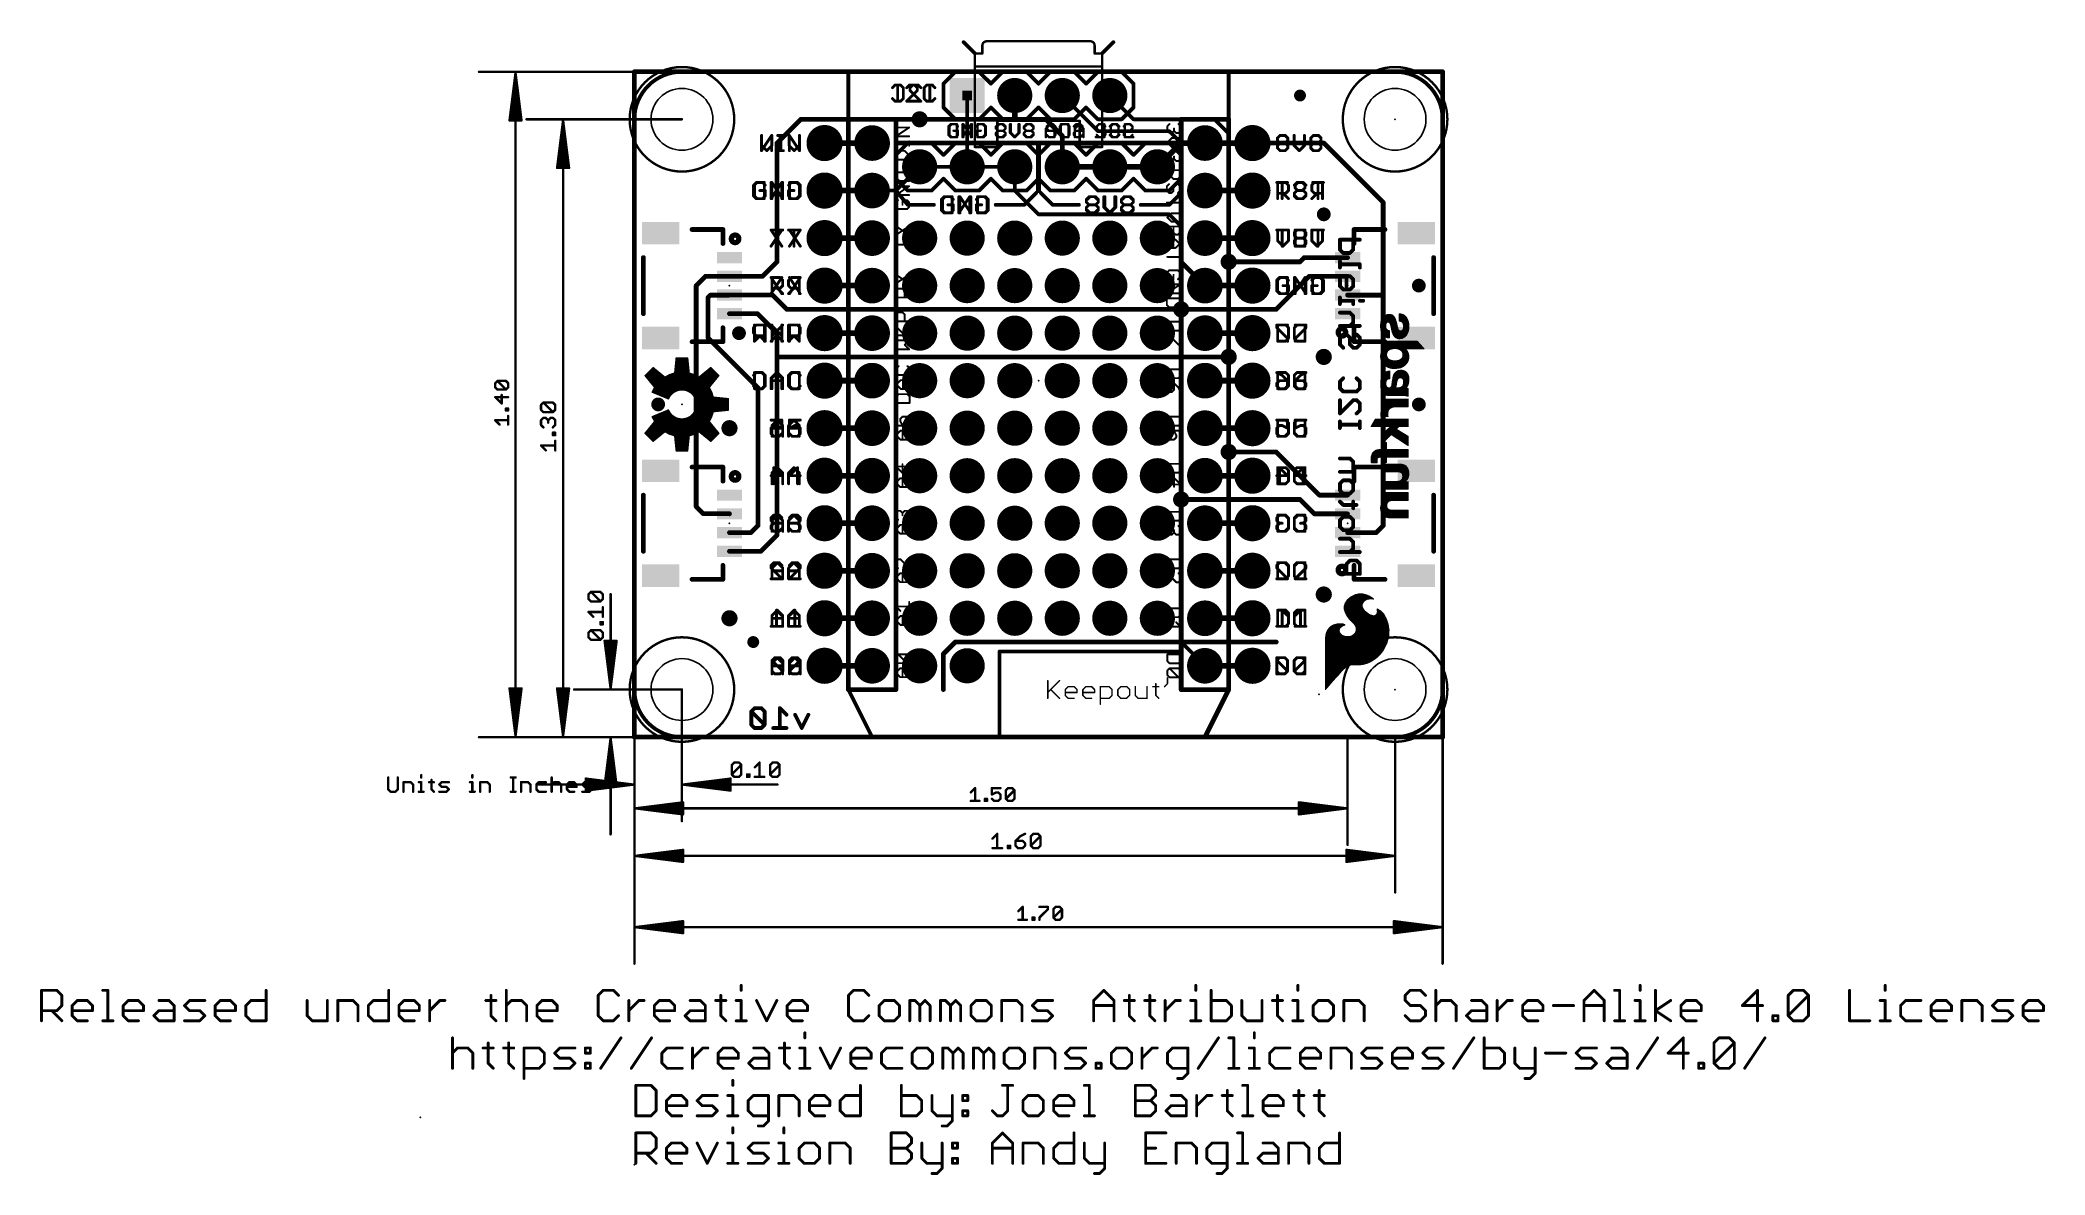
# Model space of a CAD drawing. Extents: x -32 to 75, y -23 to 37.
import ezdxf

# ---------------------------------------------------------------- set-up
doc = ezdxf.new("R2010")
doc.units = 0
for name, color, linetype in [('1', 12, 'CONTINUOUS'), ('16', 132, 'CONTINUOUS'), ('17', 110, 'CONTINUOUS'), ('18', 110, 'CONTINUOUS'), ('20', 53, 'CONTINUOUS'), ('21', 41, 'CONTINUOUS'), ('22', 40, 'CONTINUOUS'), ('23', 53, 'CONTINUOUS'), ('24', 53, 'CONTINUOUS'), ('39', 12, 'CONTINUOUS'), ('47', 253, 'CONTINUOUS'), ('51', 53, 'CONTINUOUS')]:
    doc.layers.add(name, color=color, linetype=linetype)

# ---------------------------------------------------------------- blocks, each defined once
blk = doc.blocks.new('PIE')
at = {"const_width": 0.5}
blk.add_lwpolyline([(0, -0.25, 1), (0, 0.25, 1), (0, -0.25)], format="xyb", dxfattribs=at)
blk = doc.blocks.new('RECT')
blk.add_solid([(-0.5, -0.5), (0.5, -0.5), (-0.5, 0.5), (0.5, 0.5)])
blk = doc.blocks.new('ROUNDP')
at = {"const_width": 0.5}
blk.add_lwpolyline([(0, -0.25, 1), (0, 0.25, 1), (0, -0.25)], format="xyb", dxfattribs=at)
blk = doc.blocks.new('SQUAREP')
blk.add_solid([(-0.5, -0.5), (0.5, -0.5), (-0.5, 0.5), (0.5, 0.5)])
blk = doc.blocks.new('ROUNDV')
at = {"const_width": 0.5}
blk.add_lwpolyline([(0, -0.25, 1), (0, 0.25, 1), (0, -0.25)], format="xyb", dxfattribs=at)

msp = doc.modelspace()

# ---------------------------------------------------------------- linework, layer by layer
at = {"layer": '1'}
for points, const_width in [([(0, 35.56), (0, 0)], 0.254), ([(43.18, 35.56), (0, 35.56)], 0.254), ([(43.18, 0), (43.18, 35.56)], 0.254), ([(17.78, 30.48), (17.78, 34.29)], 0.2032), ([(7.62, 31.75), (8.89, 33.02)], 0.254), ([(8.89, 33.02), (15.24, 33.02)], 0.254), ([(7.62, 25.4), (7.62, 31.75)], 0.254), ([(10.16, 31.75), (12.7, 31.75)], 0.3048), ([(10.16, 31.75), (12.7, 31.75)], 0.3048), ([(29.21, 31.75), (27.94, 30.48)], 0.3048), ([(30.48, 31.75), (29.21, 31.75)], 0.3048), ([(30.48, 31.75), (33.02, 31.75)], 0.3048), ([(30.48, 31.75), (33.02, 31.75)], 0.3048), ([(33.02, 31.75), (36.83, 31.75)], 0.254), ([(36.83, 31.75), (40.005, 28.575)], 0.254), ([(13.97, 29.21), (15.24, 30.48)], 0.2032), ([(15.24, 30.48), (17.78, 30.48)], 0.2032), ([(17.78, 30.48), (20.32, 30.48)], 0.2032), ([(20.32, 30.48), (20.32, 29.21)], 0.2032), ([(25.4, 30.48), (22.86, 30.48)], 0.3048), ([(27.94, 30.48), (25.4, 30.48)], 0.3048), ([(12.7, 29.21), (10.16, 29.21)], 0.3048), ([(12.7, 29.21), (10.16, 29.21)], 0.3048), ([(12.7, 29.21), (13.97, 29.21)], 0.2032), ([(21.59, 27.94), (20.32, 29.21)], 0.2032), ([(30.48, 29.21), (33.02, 29.21)], 0.3048), ([(30.48, 29.21), (33.02, 29.21)], 0.3048), ([(28.575, 27.94), (21.59, 27.94)], 0.2032), ([(29.21, 27.305), (28.575, 27.94)], 0.2032), ([(40.005, 23.622), (40.005, 28.575)], 0.254), ([(10.16, 26.67), (12.7, 26.67)], 0.3048), ([(10.16, 26.67), (12.7, 26.67)], 0.3048), ([(29.21, 25.4), (29.21, 27.305)], 0.2032), ([(30.48, 26.67), (33.02, 26.67)], 0.3048), ([(30.48, 26.67), (33.02, 26.67)], 0.3048), ([(35.79, 25.63), (35.56, 25.4)], 0.254), ([(38.1, 25.63), (35.79, 25.63)], 0.254), ([(3.802, 24.63), (3.302, 24.13)], 0.254), ([(5.08, 24.63), (3.802, 24.63)], 0.254), ([(5.08, 24.63), (6.85, 24.63)], 0.254), ([(6.85, 24.63), (7.62, 25.4)], 0.254), ([(29.21, 25.4), (30.48, 24.13)], 0.254), ([(35.56, 25.4), (31.75, 25.4)], 0.254), ([(36.06, 24.63), (34.29, 22.86)], 0.254), ([(38.1, 24.63), (36.06, 24.63)], 0.254), ([(3.302, 24.13), (3.302, 12.319)], 0.254), ([(3.937, 23.495), (4.064, 23.622)], 0.254), ([(3.937, 21.336), (3.937, 23.495)], 0.254), ([(4.064, 23.622), (5.072, 23.622)], 0.254), ([(5.072, 23.622), (5.08, 23.63)], 0.254), ([(5.08, 23.63), (7.37, 23.63)], 0.254), ([(7.37, 23.63), (8.14, 22.86)], 0.254), ([(10.16, 24.13), (12.7, 24.13)], 0.3048), ([(10.16, 24.13), (12.7, 24.13)], 0.3048), ([(30.48, 24.13), (33.02, 24.13)], 0.3048), ([(30.48, 24.13), (33.02, 24.13)], 0.3048), ([(38.108, 23.622), (38.1, 23.63)], 0.254), ([(40.005, 23.622), (38.108, 23.622)], 0.254), ([(40.005, 11.303), (40.005, 23.622)], 0.254), ([(5.08, 22.63), (6.58, 22.63)], 0.254), ([(6.58, 22.63), (7.62, 21.59)], 0.254), ([(29.21, 22.86), (8.14, 22.86)], 0.254), ([(34.29, 22.86), (29.21, 22.86)], 0.254), ([(6.604, 18.669), (3.937, 21.336)], 0.254), ([(7.62, 21.59), (7.62, 20.32)], 0.254), ([(10.16, 21.59), (12.7, 21.59)], 0.3048), ([(10.16, 21.59), (12.7, 21.59)], 0.3048), ([(30.48, 21.59), (33.02, 21.59)], 0.3048), ([(30.48, 21.59), (33.02, 21.59)], 0.3048), ([(7.62, 20.32), (7.62, 10.795)], 0.254), ([(7.62, 20.32), (31.75, 20.32)], 0.254), ([(6.604, 11.303), (6.604, 18.669)], 0.254), ([(10.16, 19.05), (12.7, 19.05)], 0.3048), ([(10.16, 19.05), (12.7, 19.05)], 0.3048), ([(30.48, 19.05), (33.02, 19.05)], 0.3048), ([(30.48, 19.05), (33.02, 19.05)], 0.3048), ([(10.16, 16.51), (12.7, 16.51)], 0.3048), ([(10.16, 16.51), (12.7, 16.51)], 0.3048), ([(30.48, 16.51), (33.02, 16.51)], 0.3048), ([(30.48, 16.51), (33.02, 16.51)], 0.3048), ([(34.29, 15.24), (31.75, 15.24)], 0.254), ([(36.6, 12.93), (34.29, 15.24)], 0.254), ([(10.16, 13.97), (12.7, 13.97)], 0.3048), ([(10.16, 13.97), (12.7, 13.97)], 0.3048), ([(30.48, 13.97), (33.02, 13.97)], 0.3048), ([(30.48, 13.97), (33.02, 13.97)], 0.3048), ([(38.1, 12.93), (36.6, 12.93)], 0.254), ([(3.302, 12.319), (3.683, 11.938)], 0.254), ([(3.683, 11.938), (5.072, 11.938)], 0.254), ([(35.56, 12.7), (29.21, 12.7)], 0.254), ([(36.33, 11.93), (35.56, 12.7)], 0.254), ([(38.1, 11.93), (36.33, 11.93)], 0.254), ([(5.08, 10.93), (6.231, 10.93)], 0.254), ([(6.231, 10.93), (6.604, 11.303)], 0.254), ([(7.62, 10.795), (6.755, 9.93)], 0.254), ([(10.16, 11.43), (12.7, 11.43)], 0.3048), ([(10.16, 11.43), (12.7, 11.43)], 0.3048), ([(30.48, 11.43), (33.02, 11.43)], 0.3048), ([(30.48, 11.43), (33.02, 11.43)], 0.3048), ([(38.1, 10.93), (39.632, 10.93)], 0.254), ([(39.632, 10.93), (40.005, 11.303)], 0.254), ([(6.755, 9.93), (5.08, 9.93)], 0.254), ([(10.16, 8.89), (12.7, 8.89)], 0.3048), ([(10.16, 8.89), (12.7, 8.89)], 0.3048), ([(30.48, 8.89), (33.02, 8.89)], 0.3048), ([(30.48, 8.89), (33.02, 8.89)], 0.3048), ([(10.16, 6.35), (12.7, 6.35)], 0.3048), ([(10.16, 6.35), (12.7, 6.35)], 0.3048), ([(30.48, 6.35), (33.02, 6.35)], 0.3048), ([(30.48, 6.35), (33.02, 6.35)], 0.3048), ([(16.51, 4.445), (17.145, 5.08)], 0.254), ([(16.51, 2.54), (16.51, 4.445)], 0.254), ([(17.145, 5.08), (34.29, 5.08)], 0.254), ([(10.16, 3.81), (12.7, 3.81)], 0.3048), ([(10.16, 3.81), (12.7, 3.81)], 0.3048), ([(30.48, 3.81), (33.02, 3.81)], 0.3048), ([(30.48, 3.81), (33.02, 3.81)], 0.3048), ([(0, 0), (43.18, 0)], 0.254)]:
    msp.add_lwpolyline(points, dxfattribs=dict(at, const_width=const_width))
for points, const_width in [([(0.0635, 35.56, 1), (-0.0635, 35.56)], 0.127), ([(0, 35.6235, 1), (0, 35.4965)], 0.127), ([(43.2435, 35.56, 1), (43.1165, 35.56)], 0.127), ([(43.18, 35.4965, 1), (43.18, 35.6235)], 0.127), ([(17.8308, 34.29, 1), (17.7292, 34.29)], 0.1016), ([(8.89, 33.0835, 1), (8.89, 32.9565)], 0.127), ([(8.9349, 32.9751, 1), (8.8451, 33.0649)], 0.127), ([(15.24, 32.9565, 1), (15.24, 33.0835)], 0.127), ([(7.6835, 31.75, 1), (7.5565, 31.75)], 0.127), ([(7.5751, 31.7949, 1), (7.6649, 31.7051)], 0.127), ([(10.16, 31.8262, 1), (10.16, 31.6738)], 0.1524), ([(10.16, 31.8262, 1), (10.16, 31.6738)], 0.1524), ([(12.7, 31.6738, 1), (12.7, 31.8262)], 0.1524), ([(12.7, 31.6738, 1), (12.7, 31.8262)], 0.1524), ([(29.21, 31.8262, 1), (29.21, 31.6738)], 0.1524), ([(29.2639, 31.6961, 1), (29.1561, 31.8039)], 0.1524), ([(30.48, 31.8262, 1), (30.48, 31.6738)], 0.1524), ([(30.48, 31.8262, 1), (30.48, 31.6738)], 0.1524), ([(30.48, 31.6738, 1), (30.48, 31.8262)], 0.1524), ([(33.02, 31.8135, 1), (33.02, 31.6865)], 0.127), ([(33.02, 31.6738, 1), (33.02, 31.8262)], 0.1524), ([(33.02, 31.6738, 1), (33.02, 31.8262)], 0.1524), ([(36.8749, 31.7949, 1), (36.7851, 31.7051)], 0.127), ([(36.83, 31.6865, 1), (36.83, 31.8135)], 0.127), ([(15.24, 30.5308, 1), (15.24, 30.4292)], 0.1016), ([(15.2759, 30.4441, 1), (15.2041, 30.5159)], 0.1016), ([(17.78, 30.5308, 1), (17.78, 30.4292)], 0.1016), ([(17.7292, 30.48, 1), (17.8308, 30.48)], 0.1016), ([(17.78, 30.4292, 1), (17.78, 30.5308)], 0.1016), ([(20.3708, 30.48, 1), (20.2692, 30.48)], 0.1016), ([(20.32, 30.4292, 1), (20.32, 30.5308)], 0.1016), ([(22.86, 30.5562, 1), (22.86, 30.4038)], 0.1524), ([(25.4, 30.5562, 1), (25.4, 30.4038)], 0.1524), ([(25.4, 30.4038, 1), (25.4, 30.5562)], 0.1524), ([(27.8861, 30.5339, 1), (27.9939, 30.4261)], 0.1524), ([(27.94, 30.4038, 1), (27.94, 30.5562)], 0.1524), ([(10.16, 29.2862, 1), (10.16, 29.1338)], 0.1524), ([(10.16, 29.2862, 1), (10.16, 29.1338)], 0.1524), ([(12.7, 29.2608, 1), (12.7, 29.1592)], 0.1016), ([(12.7, 29.1338, 1), (12.7, 29.2862)], 0.1524), ([(12.7, 29.1338, 1), (12.7, 29.2862)], 0.1524), ([(13.9341, 29.2459, 1), (14.0059, 29.1741)], 0.1016), ([(13.97, 29.1592, 1), (13.97, 29.2608)], 0.1016), ([(20.3559, 29.2459, 1), (20.2841, 29.1741)], 0.1016), ([(20.2692, 29.21, 1), (20.3708, 29.21)], 0.1016), ([(30.48, 29.2862, 1), (30.48, 29.1338)], 0.1524), ([(30.48, 29.2862, 1), (30.48, 29.1338)], 0.1524), ([(33.02, 29.1338, 1), (33.02, 29.2862)], 0.1524), ([(33.02, 29.1338, 1), (33.02, 29.2862)], 0.1524), ([(21.59, 27.9908, 1), (21.59, 27.8892)], 0.1016), ([(21.5541, 27.9041, 1), (21.6259, 27.9759)], 0.1016), ([(28.6109, 27.9759, 1), (28.5391, 27.9041)], 0.1016), ([(28.575, 27.8892, 1), (28.575, 27.9908)], 0.1016), ([(40.0685, 28.575, 1), (39.9415, 28.575)], 0.127), ([(39.9601, 28.5301, 1), (40.0499, 28.6199)], 0.127), ([(10.16, 26.7462, 1), (10.16, 26.5938)], 0.1524), ([(10.16, 26.7462, 1), (10.16, 26.5938)], 0.1524), ([(12.7, 26.5938, 1), (12.7, 26.7462)], 0.1524), ([(12.7, 26.5938, 1), (12.7, 26.7462)], 0.1524), ([(29.2608, 27.305, 1), (29.1592, 27.305)], 0.1016), ([(29.1741, 27.2691, 1), (29.2459, 27.3409)], 0.1016), ([(30.48, 26.7462, 1), (30.48, 26.5938)], 0.1524), ([(30.48, 26.7462, 1), (30.48, 26.5938)], 0.1524), ([(33.02, 26.5938, 1), (33.02, 26.7462)], 0.1524), ([(33.02, 26.5938, 1), (33.02, 26.7462)], 0.1524), ([(35.79, 25.6935, 1), (35.79, 25.5665)], 0.127), ([(35.8349, 25.5851, 1), (35.7451, 25.6749)], 0.127), ([(38.1, 25.5665, 1), (38.1, 25.6935)], 0.127), ([(3.802, 24.6935, 1), (3.802, 24.5665)], 0.127), ([(3.8469, 24.5851, 1), (3.7571, 24.6749)], 0.127), ([(5.08, 24.6935, 1), (5.08, 24.5665)], 0.127), ([(5.08, 24.5665, 1), (5.08, 24.6935)], 0.127), ([(6.8051, 24.6749, 1), (6.8949, 24.5851)], 0.127), ([(6.85, 24.5665, 1), (6.85, 24.6935)], 0.127), ([(7.5565, 25.4, 1), (7.6835, 25.4)], 0.127), ([(7.6649, 25.3551, 1), (7.5751, 25.4449)], 0.127), ([(29.2549, 25.4449, 1), (29.1651, 25.3551)], 0.127), ([(29.1592, 25.4, 1), (29.2608, 25.4)], 0.1016), ([(31.75, 25.4635, 1), (31.75, 25.3365)], 0.127), ([(35.5151, 25.4449, 1), (35.6049, 25.3551)], 0.127), ([(35.56, 25.3365, 1), (35.56, 25.4635)], 0.127), ([(36.06, 24.6935, 1), (36.06, 24.5665)], 0.127), ([(36.1049, 24.5851, 1), (36.0151, 24.6749)], 0.127), ([(38.1, 24.5665, 1), (38.1, 24.6935)], 0.127), ([(3.3655, 24.13, 1), (3.2385, 24.13)], 0.127), ([(3.2571, 24.1749, 1), (3.3469, 24.0851)], 0.127), ([(4.0005, 23.495, 1), (3.8735, 23.495)], 0.127), ([(3.8921, 23.5399, 1), (3.9819, 23.4501)], 0.127), ([(4.064, 23.6855, 1), (4.064, 23.5585)], 0.127), ([(4.1089, 23.5771, 1), (4.0191, 23.6669)], 0.127), ([(5.0271, 23.6669, 1), (5.1169, 23.5771)], 0.127), ([(5.08, 23.6935, 1), (5.08, 23.5665)], 0.127), ([(5.1249, 23.5851, 1), (5.0351, 23.6749)], 0.127), ([(5.072, 23.5585, 1), (5.072, 23.6855)], 0.127), ([(7.4149, 23.6749, 1), (7.3251, 23.5851)], 0.127), ([(7.37, 23.5665, 1), (7.37, 23.6935)], 0.127), ([(10.16, 24.2062, 1), (10.16, 24.0538)], 0.1524), ([(10.16, 24.2062, 1), (10.16, 24.0538)], 0.1524), ([(12.7, 24.0538, 1), (12.7, 24.2062)], 0.1524), ([(12.7, 24.0538, 1), (12.7, 24.2062)], 0.1524), ([(30.48, 24.2062, 1), (30.48, 24.0538)], 0.1524), ([(30.48, 24.2062, 1), (30.48, 24.0538)], 0.1524), ([(30.4351, 24.0851, 1), (30.5249, 24.1749)], 0.127), ([(33.02, 24.0538, 1), (33.02, 24.2062)], 0.1524), ([(33.02, 24.0538, 1), (33.02, 24.2062)], 0.1524), ([(38.1449, 23.6749, 1), (38.0551, 23.5851)], 0.127), ([(38.108, 23.6855, 1), (38.108, 23.5585)], 0.127), ([(38.0631, 23.5771, 1), (38.1529, 23.6669)], 0.127), ([(40.0685, 23.622, 1), (39.9415, 23.622)], 0.127), ([(39.9415, 23.622, 1), (40.0685, 23.622)], 0.127), ([(40.005, 23.5585, 1), (40.005, 23.6855)], 0.127), ([(5.08, 22.6935, 1), (5.08, 22.5665)], 0.127), ([(6.6249, 22.6749, 1), (6.5351, 22.5851)], 0.127), ([(6.58, 22.5665, 1), (6.58, 22.6935)], 0.127), ([(8.14, 22.9235, 1), (8.14, 22.7965)], 0.127), ([(8.0951, 22.8151, 1), (8.1849, 22.9049)], 0.127), ([(29.21, 22.9235, 1), (29.21, 22.7965)], 0.127), ([(29.21, 22.7965, 1), (29.21, 22.9235)], 0.127), ([(34.2451, 22.9049, 1), (34.3349, 22.8151)], 0.127), ([(34.29, 22.7965, 1), (34.29, 22.9235)], 0.127), ([(3.9819, 21.3809, 1), (3.8921, 21.2911)], 0.127), ([(7.6835, 21.59, 1), (7.5565, 21.59)], 0.127), ([(7.5751, 21.5451, 1), (7.6649, 21.6349)], 0.127), ([(10.16, 21.6662, 1), (10.16, 21.5138)], 0.1524), ([(10.16, 21.6662, 1), (10.16, 21.5138)], 0.1524), ([(12.7, 21.5138, 1), (12.7, 21.6662)], 0.1524), ([(12.7, 21.5138, 1), (12.7, 21.6662)], 0.1524), ([(30.48, 21.6662, 1), (30.48, 21.5138)], 0.1524), ([(30.48, 21.6662, 1), (30.48, 21.5138)], 0.1524), ([(33.02, 21.5138, 1), (33.02, 21.6662)], 0.1524), ([(33.02, 21.5138, 1), (33.02, 21.6662)], 0.1524), ([(3.8735, 21.336, 1), (4.0005, 21.336)], 0.127), ([(7.6835, 20.32, 1), (7.5565, 20.32)], 0.127), ([(7.62, 20.3835, 1), (7.62, 20.2565)], 0.127), ([(7.5565, 20.32, 1), (7.6835, 20.32)], 0.127), ([(31.75, 20.2565, 1), (31.75, 20.3835)], 0.127), ([(6.6675, 18.669, 1), (6.5405, 18.669)], 0.127), ([(6.5591, 18.6241, 1), (6.6489, 18.7139)], 0.127), ([(10.16, 19.1262, 1), (10.16, 18.9738)], 0.1524), ([(10.16, 19.1262, 1), (10.16, 18.9738)], 0.1524), ([(12.7, 18.9738, 1), (12.7, 19.1262)], 0.1524), ([(12.7, 18.9738, 1), (12.7, 19.1262)], 0.1524), ([(30.48, 19.1262, 1), (30.48, 18.9738)], 0.1524), ([(30.48, 19.1262, 1), (30.48, 18.9738)], 0.1524), ([(33.02, 18.9738, 1), (33.02, 19.1262)], 0.1524), ([(33.02, 18.9738, 1), (33.02, 19.1262)], 0.1524), ([(10.16, 16.5862, 1), (10.16, 16.4338)], 0.1524), ([(10.16, 16.5862, 1), (10.16, 16.4338)], 0.1524), ([(12.7, 16.4338, 1), (12.7, 16.5862)], 0.1524), ([(12.7, 16.4338, 1), (12.7, 16.5862)], 0.1524), ([(30.48, 16.5862, 1), (30.48, 16.4338)], 0.1524), ([(30.48, 16.5862, 1), (30.48, 16.4338)], 0.1524), ([(33.02, 16.4338, 1), (33.02, 16.5862)], 0.1524), ([(33.02, 16.4338, 1), (33.02, 16.5862)], 0.1524), ([(31.75, 15.3035, 1), (31.75, 15.1765)], 0.127), ([(34.3349, 15.2849, 1), (34.2451, 15.1951)], 0.127), ([(34.29, 15.1765, 1), (34.29, 15.3035)], 0.127), ([(10.16, 14.0462, 1), (10.16, 13.8938)], 0.1524), ([(10.16, 14.0462, 1), (10.16, 13.8938)], 0.1524), ([(12.7, 13.8938, 1), (12.7, 14.0462)], 0.1524), ([(12.7, 13.8938, 1), (12.7, 14.0462)], 0.1524), ([(30.48, 14.0462, 1), (30.48, 13.8938)], 0.1524), ([(30.48, 14.0462, 1), (30.48, 13.8938)], 0.1524), ([(33.02, 13.8938, 1), (33.02, 14.0462)], 0.1524), ([(33.02, 13.8938, 1), (33.02, 14.0462)], 0.1524), ([(36.6, 12.9935, 1), (36.6, 12.8665)], 0.127), ([(36.5551, 12.8851, 1), (36.6449, 12.9749)], 0.127), ([(38.1, 12.8665, 1), (38.1, 12.9935)], 0.127), ([(3.3469, 12.3639, 1), (3.2571, 12.2741)], 0.127), ([(3.2385, 12.319, 1), (3.3655, 12.319)], 0.127), ([(3.683, 12.0015, 1), (3.683, 11.8745)], 0.127), ([(3.6381, 11.8931, 1), (3.7279, 11.9829)], 0.127), ([(5.08, 11.93, 0.4142), (5.072, 11.938)], 0.254), ([(5.072, 12.0015, 1), (5.072, 11.8745)], 0.127), ([(5.0165, 11.93, 1), (5.1435, 11.93)], 0.127), ([(5.072, 11.8745, 1), (5.072, 12.0015)], 0.127), ([(29.21, 12.7635, 1), (29.21, 12.6365)], 0.127), ([(35.6049, 12.7449, 1), (35.5151, 12.6551)], 0.127), ([(35.56, 12.6365, 1), (35.56, 12.7635)], 0.127), ([(36.33, 11.9935, 1), (36.33, 11.8665)], 0.127), ([(36.2851, 11.8851, 1), (36.3749, 11.9749)], 0.127), ([(38.1, 11.8665, 1), (38.1, 11.9935)], 0.127), ([(5.08, 10.9935, 1), (5.08, 10.8665)], 0.127), ([(6.1861, 10.9749, 1), (6.2759, 10.8851)], 0.127), ([(6.231, 10.8665, 1), (6.231, 10.9935)], 0.127), ([(6.5405, 11.303, 1), (6.6675, 11.303)], 0.127), ([(6.6489, 11.2581, 1), (6.5591, 11.3479)], 0.127), ([(7.5565, 10.795, 1), (7.6835, 10.795)], 0.127), ([(7.6649, 10.7501, 1), (7.5751, 10.8399)], 0.127), ([(10.16, 11.5062, 1), (10.16, 11.3538)], 0.1524), ([(10.16, 11.5062, 1), (10.16, 11.3538)], 0.1524), ([(12.7, 11.3538, 1), (12.7, 11.5062)], 0.1524), ([(12.7, 11.3538, 1), (12.7, 11.5062)], 0.1524), ([(30.48, 11.5062, 1), (30.48, 11.3538)], 0.1524), ([(30.48, 11.5062, 1), (30.48, 11.3538)], 0.1524), ([(33.02, 11.3538, 1), (33.02, 11.5062)], 0.1524), ([(33.02, 11.3538, 1), (33.02, 11.5062)], 0.1524), ([(38.1, 10.9935, 1), (38.1, 10.8665)], 0.127), ([(39.5871, 10.9749, 1), (39.6769, 10.8851)], 0.127), ([(39.632, 10.8665, 1), (39.632, 10.9935)], 0.127), ([(39.9415, 11.303, 1), (40.0685, 11.303)], 0.127), ([(40.0499, 11.2581, 1), (39.9601, 11.3479)], 0.127), ([(5.08, 9.9935, 1), (5.08, 9.8665)], 0.127), ([(6.7101, 9.9749, 1), (6.7999, 9.8851)], 0.127), ([(6.755, 9.8665, 1), (6.755, 9.9935)], 0.127), ([(10.16, 8.9662, 1), (10.16, 8.8138)], 0.1524), ([(10.16, 8.9662, 1), (10.16, 8.8138)], 0.1524), ([(12.7, 8.8138, 1), (12.7, 8.9662)], 0.1524), ([(12.7, 8.8138, 1), (12.7, 8.9662)], 0.1524), ([(30.48, 8.9662, 1), (30.48, 8.8138)], 0.1524), ([(30.48, 8.9662, 1), (30.48, 8.8138)], 0.1524), ([(33.02, 8.8138, 1), (33.02, 8.9662)], 0.1524), ([(33.02, 8.8138, 1), (33.02, 8.9662)], 0.1524), ([(10.16, 6.4262, 1), (10.16, 6.2738)], 0.1524), ([(10.16, 6.4262, 1), (10.16, 6.2738)], 0.1524), ([(12.7, 6.2738, 1), (12.7, 6.4262)], 0.1524), ([(12.7, 6.2738, 1), (12.7, 6.4262)], 0.1524), ([(30.48, 6.4262, 1), (30.48, 6.2738)], 0.1524), ([(30.48, 6.4262, 1), (30.48, 6.2738)], 0.1524), ([(33.02, 6.2738, 1), (33.02, 6.4262)], 0.1524), ([(33.02, 6.2738, 1), (33.02, 6.4262)], 0.1524), ([(16.5735, 4.445, 1), (16.4465, 4.445)], 0.127), ([(16.4651, 4.4899, 1), (16.5549, 4.4001)], 0.127), ([(17.145, 5.1435, 1), (17.145, 5.0165)], 0.127), ([(17.1899, 5.0351, 1), (17.1001, 5.1249)], 0.127), ([(34.29, 5.0165, 1), (34.29, 5.1435)], 0.127), ([(10.16, 3.8862, 1), (10.16, 3.7338)], 0.1524), ([(10.16, 3.8862, 1), (10.16, 3.7338)], 0.1524), ([(12.7, 3.7338, 1), (12.7, 3.8862)], 0.1524), ([(12.7, 3.7338, 1), (12.7, 3.8862)], 0.1524), ([(30.48, 3.8862, 1), (30.48, 3.7338)], 0.1524), ([(30.48, 3.8862, 1), (30.48, 3.7338)], 0.1524), ([(33.02, 3.7338, 1), (33.02, 3.8862)], 0.1524), ([(33.02, 3.7338, 1), (33.02, 3.8862)], 0.1524), ([(16.4465, 2.54, 1), (16.5735, 2.54)], 0.127), ([(0, 0.0635, 1), (0, -0.0635)], 0.127), ([(-0.0635, 0, 1), (0.0635, 0)], 0.127), ([(43.1165, 0, 1), (43.2435, 0)], 0.127), ([(43.18, -0.0635, 1), (43.18, 0.0635)], 0.127)]:
    msp.add_lwpolyline(points, format="xyb", dxfattribs=dict(at, const_width=const_width))
at = {"layer": '16'}
for points, const_width in [([(0, 35.56), (0, 0)], 0.254), ([(43.18, 35.56), (0, 35.56)], 0.254), ([(43.18, 0), (43.18, 35.56)], 0.254), ([(20.32, 33.02), (20.32, 34.29)], 0.3048), ([(22.86, 34.29), (24.765, 32.385)], 0.2032), ([(26.67, 33.02), (25.4, 34.29)], 0.2032), ([(15.24, 33.02), (20.32, 33.02)], 0.254), ([(21.98, 33.02), (20.32, 33.02)], 0.254), ([(22.86, 32.14), (21.98, 33.02)], 0.254), ([(22.86, 30.48), (22.86, 32.14)], 0.254), ([(28.575, 32.385), (24.765, 32.385)], 0.2032), ([(30.988, 33.02), (26.67, 33.02)], 0.2032), ([(29.21, 31.75), (28.575, 32.385)], 0.2032), ([(31.75, 32.258), (30.988, 33.02)], 0.2032), ([(31.75, 25.4), (31.75, 32.258)], 0.2032), ([(29.21, 31.75), (29.21, 22.86)], 0.2032), ([(31.75, 20.32), (31.75, 25.4)], 0.254), ([(29.21, 22.86), (29.21, 12.7)], 0.2032), ([(31.75, 15.24), (31.75, 20.32)], 0.2032), ([(31.75, 6.35), (31.75, 15.24)], 0.2032), ([(29.21, 12.7), (29.21, 5.08)], 0.2032), ([(30.48, 6.35), (31.75, 6.35)], 0.2032), ([(30.48, 3.81), (29.21, 5.08)], 0.2032), ([(6.4238, 1.5503), (6.2458, 1.3724)], 0.2032), ([(6.2458, 1.3724), (6.2458, 0.6606)], 0.2032), ([(6.9576, 0.6606), (6.2458, 1.3724)], 0.2032), ([(6.7797, 1.5503), (6.4238, 1.5503)], 0.2032), ([(6.9576, 1.3724), (6.7797, 1.5503)], 0.2032), ([(6.9576, 0.6606), (6.9576, 1.3724)], 0.2032), ([(8.127, 1.1944), (7.7711, 1.5503)], 0.2032), ([(7.7711, 1.5503), (7.7711, 0.4826)], 0.2032), ([(8.9405, 0.4826), (8.5846, 1.1944)], 0.2032), ([(9.2964, 1.1944), (8.9405, 0.4826)], 0.2032), ([(0, 0), (43.18, 0)], 0.254), ([(6.2458, 0.6606), (6.4238, 0.4826)], 0.2032), ([(6.4238, 0.4826), (6.7797, 0.4826)], 0.2032), ([(6.7797, 0.4826), (6.9576, 0.6606)], 0.2032), ([(8.127, 0.4826), (7.4152, 0.4826)], 0.2032)]:
    msp.add_lwpolyline(points, dxfattribs=dict(at, const_width=const_width))
for points, const_width in [([(0.0635, 35.56, 1), (-0.0635, 35.56)], 0.127), ([(0, 35.6235, 1), (0, 35.4965)], 0.127), ([(43.2435, 35.56, 1), (43.1165, 35.56)], 0.127), ([(43.18, 35.4965, 1), (43.18, 35.6235)], 0.127), ([(20.3962, 34.29, 1), (20.2438, 34.29)], 0.1524), ([(22.8959, 34.3259, 1), (22.8241, 34.2541)], 0.1016), ([(25.4359, 34.3259, 1), (25.3641, 34.2541)], 0.1016), ([(15.24, 33.0835, 1), (15.24, 32.9565)], 0.127), ([(20.2438, 33.02, 1), (20.3962, 33.02)], 0.1524), ([(20.32, 33.0835, 1), (20.32, 32.9565)], 0.127), ([(20.32, 32.9565, 1), (20.32, 33.0835)], 0.127), ([(22.0249, 33.0649, 1), (21.9351, 32.9751)], 0.127), ([(21.98, 32.9565, 1), (21.98, 33.0835)], 0.127), ([(22.9235, 32.14, 1), (22.7965, 32.14)], 0.127), ([(22.8151, 32.0951, 1), (22.9049, 32.1849)], 0.127), ([(24.765, 32.4358, 1), (24.765, 32.3342)], 0.1016), ([(24.7291, 32.3491, 1), (24.8009, 32.4209)], 0.1016), ([(26.67, 33.0708, 1), (26.67, 32.9692)], 0.1016), ([(26.6341, 32.9841, 1), (26.7059, 33.0559)], 0.1016), ([(28.6109, 32.4209, 1), (28.5391, 32.3491)], 0.1016), ([(28.575, 32.3342, 1), (28.575, 32.4358)], 0.1016), ([(31.0239, 33.0559, 1), (30.9521, 32.9841)], 0.1016), ([(30.988, 32.9692, 1), (30.988, 33.0708)], 0.1016), ([(31.8008, 32.258, 1), (31.6992, 32.258)], 0.1016), ([(31.7141, 32.2221, 1), (31.7859, 32.2939)], 0.1016), ([(29.2608, 31.75, 1), (29.1592, 31.75)], 0.1016), ([(29.1741, 31.7141, 1), (29.2459, 31.7859)], 0.1016), ([(22.7965, 30.48, 1), (22.9235, 30.48)], 0.127), ([(31.8135, 25.4, 1), (31.6865, 25.4)], 0.127), ([(31.6992, 25.4, 1), (31.8008, 25.4)], 0.1016), ([(29.2608, 22.86, 1), (29.1592, 22.86)], 0.1016), ([(29.1592, 22.86, 1), (29.2608, 22.86)], 0.1016), ([(31.6865, 20.32, 1), (31.8135, 20.32)], 0.127), ([(31.8008, 20.32, 1), (31.6992, 20.32)], 0.1016), ([(31.8008, 15.24, 1), (31.6992, 15.24)], 0.1016), ([(31.6992, 15.24, 1), (31.8008, 15.24)], 0.1016), ([(29.2608, 12.7, 1), (29.1592, 12.7)], 0.1016), ([(29.1592, 12.7, 1), (29.2608, 12.7)], 0.1016), ([(30.48, 6.4008, 1), (30.48, 6.2992)], 0.1016), ([(31.75, 6.2992, 1), (31.75, 6.4008)], 0.1016), ([(31.6992, 6.35, 1), (31.8008, 6.35)], 0.1016), ([(29.2459, 5.1159, 1), (29.1741, 5.0441)], 0.1016), ([(29.1592, 5.08, 1), (29.2608, 5.08)], 0.1016), ([(30.4441, 3.7741, 1), (30.5159, 3.8459)], 0.1016), ([(6.2966, 1.3724, 1), (6.195, 1.3724)], 0.1016), ([(6.2817, 1.4083, 1), (6.2099, 1.3364)], 0.1016), ([(6.2099, 1.4083, 1), (6.2817, 1.3364)], 0.1016), ([(6.4238, 1.6011, 1), (6.4238, 1.4995)], 0.1016), ([(6.4597, 1.5144, 1), (6.3878, 1.5862)], 0.1016), ([(6.8156, 1.5862, 1), (6.7437, 1.5144)], 0.1016), ([(6.7797, 1.4995, 1), (6.7797, 1.6011)], 0.1016), ([(7.0084, 1.3724, 1), (6.9068, 1.3724)], 0.1016), ([(6.9217, 1.3364, 1), (6.9935, 1.4083)], 0.1016), ([(7.807, 1.5862, 1), (7.7352, 1.5144)], 0.1016), ([(7.8219, 1.5503, 1), (7.7203, 1.5503)], 0.1016), ([(8.0911, 1.1585, 1), (8.1629, 1.2303)], 0.1016), ([(8.63, 1.2171, 1), (8.5392, 1.1717)], 0.1016), ([(9.3418, 1.1717, 1), (9.251, 1.2171)], 0.1016), ([(0, 0.0635, 1), (0, -0.0635)], 0.127), ([(-0.0635, 0, 1), (0.0635, 0)], 0.127), ([(6.2817, 0.6965, 1), (6.2099, 0.6246)], 0.1016), ([(6.195, 0.6606, 1), (6.2966, 0.6606)], 0.1016), ([(6.4238, 0.5334, 1), (6.4238, 0.4318)], 0.1016), ([(6.3878, 0.4467, 1), (6.4597, 0.5185)], 0.1016), ([(6.7437, 0.5185, 1), (6.8156, 0.4467)], 0.1016), ([(6.7797, 0.4318, 1), (6.7797, 0.5334)], 0.1016), ([(6.9068, 0.6606, 1), (7.0084, 0.6606)], 0.1016), ([(6.9935, 0.6246, 1), (6.9217, 0.6965)], 0.1016), ([(6.9217, 0.6246, 1), (6.9935, 0.6965)], 0.1016), ([(7.4152, 0.5334, 1), (7.4152, 0.4318)], 0.1016), ([(7.7203, 0.4826, 1), (7.8219, 0.4826)], 0.1016), ([(8.127, 0.4318, 1), (8.127, 0.5334)], 0.1016), ([(8.8951, 0.5053, 1), (8.9859, 0.4599)], 0.1016), ([(8.8951, 0.4599, 1), (8.9859, 0.5053)], 0.1016), ([(43.1165, 0, 1), (43.2435, 0)], 0.127), ([(43.18, -0.0635, 1), (43.18, 0.0635)], 0.127)]:
    msp.add_lwpolyline(points, format="xyb", dxfattribs=dict(at, const_width=const_width))
at = {"layer": '20'}
for points, const_width in [([(2.54, 35.56, 0.4142), (0, 33.02)], 0.2032), ([(2.54, 35.6108, 1), (2.54, 35.5092)], 0.1016), ([(2.54, 35.5092, 1), (2.54, 35.6108)], 0.1016), ([(43.18, 33.02, 0.4142), (40.64, 35.56)], 0.2032), ([(40.64, 35.6108, 1), (40.64, 35.5092)], 0.1016), ([(40.64, 35.5092, 1), (40.64, 35.6108)], 0.1016), ([(0.0508, 33.02, 1), (-0.0508, 33.02)], 0.1016), ([(-0.0508, 33.02, 1), (0.0508, 33.02)], 0.1016), ([(43.2308, 33.02, 1), (43.1292, 33.02)], 0.1016), ([(43.1292, 33.02, 1), (43.2308, 33.02)], 0.1016), ([(0, 2.54, 0.4142), (2.54, 0)], 0.2032), ([(0.0508, 2.54, 1), (-0.0508, 2.54)], 0.1016), ([(-0.0508, 2.54, 1), (0.0508, 2.54)], 0.1016), ([(40.64, 0, 0.4142), (43.18, 2.54)], 0.2032), ([(43.2308, 2.54, 1), (43.1292, 2.54)], 0.1016), ([(43.1292, 2.54, 1), (43.2308, 2.54)], 0.1016), ([(2.54, 0.0508, 1), (2.54, -0.0508)], 0.1016), ([(2.54, -0.0508, 1), (2.54, 0.0508)], 0.1016), ([(40.64, 0.0508, 1), (40.64, -0.0508)], 0.1016), ([(40.64, -0.0508, 1), (40.64, 0.0508)], 0.1016)]:
    msp.add_lwpolyline(points, format="xyb", dxfattribs=dict(at, const_width=const_width))
at = {"layer": '20', "const_width": 0.2032}
for points in [[(2.54, 35.56), (40.64, 35.56)], [(0, 2.54), (0, 33.02)], [(43.18, 33.02), (43.18, 2.54)], [(40.64, 0), (2.54, 0)]]:
    msp.add_lwpolyline(points, dxfattribs=at)
at = {"layer": '20'}
for centre in [(2.54, 33.02), (40.64, 33.02), (2.54, 2.54), (40.64, 2.54)]:
    msp.add_circle(centre, 1.651, dxfattribs=at)
at = {"layer": '21'}
for points, const_width in [([(11.43, 2.54), (11.43, 35.56)], 0.2032), ([(11.43, 35.56), (31.75, 35.56)], 0.2032), ([(17.145, 35.56), (16.51, 34.925)], 0.2032), ([(17.145, 35.56), (18.415, 35.56)], 0.2032), ([(18.415, 35.56), (19.05, 34.925)], 0.2032), ([(19.05, 34.925), (19.685, 35.56)], 0.2032), ([(19.685, 35.56), (20.955, 35.56)], 0.2032), ([(20.955, 35.56), (21.59, 34.925)], 0.2032), ([(21.59, 34.925), (22.225, 35.56)], 0.2032), ([(22.225, 35.56), (23.495, 35.56)], 0.2032), ([(23.495, 35.56), (24.13, 34.925)], 0.2032), ([(24.765, 35.56), (24.13, 34.925)], 0.2032), ([(24.765, 35.56), (26.035, 35.56)], 0.2032), ([(26.035, 35.56), (26.67, 34.925)], 0.2032), ([(27.432, 35.56), (27.305, 35.56)], 0.2032), ([(31.75, 35.56), (31.75, 2.54)], 0.2032), ([(13.9192, 34.8495), (14.2073, 34.8495)], 0.1524), ([(14.0633, 33.9852), (14.0633, 34.8495)], 0.1524), ([(14.6869, 34.8495), (14.5429, 34.7055)], 0.1524), ([(14.5429, 33.9852), (15.1191, 34.5614)], 0.1524), ([(14.975, 34.8495), (14.6869, 34.8495)], 0.1524), ([(15.1191, 34.7055), (14.975, 34.8495)], 0.1524), ([(15.1191, 34.5614), (15.1191, 34.7055)], 0.1524), ([(15.6225, 34.8495), (15.4784, 34.7055)], 0.1524), ([(15.4784, 34.7055), (15.4784, 34.1293)], 0.1524), ([(15.9106, 34.8495), (15.6225, 34.8495)], 0.1524), ([(16.0546, 34.7055), (15.9106, 34.8495)], 0.1524), ([(16.51, 34.925), (16.51, 33.655)], 0.2032), ([(26.67, 34.925), (26.67, 33.655)], 0.2032), ([(13.9192, 33.9852), (14.2073, 33.9852)], 0.1524), ([(15.1191, 33.9852), (14.5429, 33.9852)], 0.1524), ([(15.4784, 34.1293), (15.6225, 33.9852)], 0.1524), ([(15.6225, 33.9852), (15.9106, 33.9852)], 0.1524), ([(15.9106, 33.9852), (16.0546, 34.1293)], 0.1524), ([(16.51, 33.655), (17.145, 33.02)], 0.2032), ([(19.05, 33.655), (18.415, 33.02)], 0.2032), ([(19.685, 33.02), (19.05, 33.655)], 0.2032), ([(21.59, 33.655), (20.955, 33.02)], 0.2032), ([(22.225, 33.02), (21.59, 33.655)], 0.2032), ([(24.13, 33.655), (23.495, 33.02)], 0.2032), ([(24.13, 33.655), (24.765, 33.02)], 0.2032), ([(26.67, 33.655), (26.035, 33.02)], 0.2032), ([(6.7994, 32.1571), (6.7994, 31.6148)], 0.1524), ([(7.3417, 31.6148), (7.3417, 32.1571)], 0.1524), ([(7.6882, 32.1571), (7.9593, 32.1571)], 0.1524), ([(7.8237, 31.3436), (7.8237, 32.1571)], 0.1524), ([(8.2807, 31.3436), (8.2807, 32.1571)], 0.1524), ([(8.2807, 32.1571), (8.823, 31.3436)], 0.1524), ([(8.823, 31.3436), (8.823, 32.1571)], 0.1524), ([(11.43, 33.02), (13.97, 33.02)], 0.254), ([(11.43, 2.54), (11.43, 33.02)], 0.254), ([(13.97, 33.02), (13.97, 2.54)], 0.254), ([(16.9419, 32.7539), (16.8275, 32.6395)], 0.127), ([(16.8275, 32.6395), (16.8275, 32.1819)], 0.127), ([(16.8275, 32.1819), (16.9419, 32.0675)], 0.127), ([(17.1707, 32.7539), (16.9419, 32.7539)], 0.127), ([(17.2851, 32.4107), (17.0563, 32.4107)], 0.127), ([(18.415, 33.02), (17.145, 33.02)], 0.2032), ([(17.2851, 32.6395), (17.1707, 32.7539)], 0.127), ([(17.1707, 32.0675), (17.2851, 32.1819)], 0.127), ([(17.2851, 32.1819), (17.2851, 32.4107)], 0.127), ([(17.5759, 32.0675), (17.5759, 32.7539)], 0.127), ([(17.5759, 32.7539), (18.0335, 32.0675)], 0.127), ([(18.0335, 32.0675), (18.0335, 32.7539)], 0.127), ([(18.3243, 32.7539), (18.3243, 32.0675)], 0.127), ([(18.6675, 32.7539), (18.3243, 32.7539)], 0.127), ([(18.7819, 32.6395), (18.6675, 32.7539)], 0.127), ([(18.6675, 32.0675), (18.7819, 32.1819)], 0.127), ([(18.7819, 32.1819), (18.7819, 32.6395)], 0.127), ([(19.3675, 32.6395), (19.4819, 32.7539)], 0.127), ([(19.4819, 32.0675), (19.3675, 32.1819)], 0.127), ([(19.4819, 32.7539), (19.7107, 32.7539)], 0.127), ([(19.7107, 32.4107), (19.5963, 32.4107)], 0.127), ([(20.955, 33.02), (19.685, 33.02)], 0.2032), ([(19.7107, 32.7539), (19.8251, 32.6395)], 0.127), ([(19.8251, 32.5251), (19.7107, 32.4107)], 0.127), ([(19.7107, 32.4107), (19.8251, 32.2963)], 0.127), ([(19.8251, 32.1819), (19.7107, 32.0675)], 0.127), ([(19.8251, 32.6395), (19.8251, 32.5251)], 0.127), ([(19.8251, 32.2963), (19.8251, 32.1819)], 0.127), ([(20.1159, 32.7539), (20.1159, 32.2963)], 0.127), ([(20.1159, 32.2963), (20.3447, 32.0675)], 0.127), ([(20.3447, 32.0675), (20.5735, 32.2963)], 0.127), ([(20.5735, 32.2963), (20.5735, 32.7539)], 0.127), ([(20.8643, 32.6395), (20.9787, 32.7539)], 0.127), ([(20.9787, 32.0675), (20.8643, 32.1819)], 0.127), ([(20.9787, 32.7539), (21.2075, 32.7539)], 0.127), ([(21.2075, 32.4107), (21.0931, 32.4107)], 0.127), ([(21.2075, 32.7539), (21.3219, 32.6395)], 0.127), ([(21.3219, 32.5251), (21.2075, 32.4107)], 0.127), ([(21.2075, 32.4107), (21.3219, 32.2963)], 0.127), ([(21.3219, 32.1819), (21.2075, 32.0675)], 0.127), ([(21.3219, 32.6395), (21.3219, 32.5251)], 0.127), ([(21.3219, 32.2963), (21.3219, 32.1819)], 0.127), ([(22.1489, 32.7539), (22.0345, 32.6395)], 0.127), ([(22.0345, 32.6395), (22.0345, 32.5251)], 0.127), ([(22.0345, 32.5251), (22.1489, 32.4107)], 0.127), ([(22.1489, 32.0675), (22.0345, 32.1819)], 0.127), ([(22.3777, 32.7539), (22.1489, 32.7539)], 0.127), ([(22.1489, 32.4107), (22.3777, 32.4107)], 0.127), ([(23.495, 33.02), (22.225, 33.02)], 0.2032), ([(22.4921, 32.6395), (22.3777, 32.7539)], 0.127), ([(22.3777, 32.4107), (22.4921, 32.2963)], 0.127), ([(22.4921, 32.1819), (22.3777, 32.0675)], 0.127), ([(22.4921, 32.2963), (22.4921, 32.1819)], 0.127), ([(22.7829, 32.7539), (22.7829, 32.0675)], 0.127), ([(23.1261, 32.7539), (22.7829, 32.7539)], 0.127), ([(23.2405, 32.6395), (23.1261, 32.7539)], 0.127), ([(23.1261, 32.0675), (23.2405, 32.1819)], 0.127), ([(23.2405, 32.1819), (23.2405, 32.6395)], 0.127), ([(23.5313, 32.5251), (23.7601, 32.7539)], 0.127), ([(23.5313, 32.0675), (23.5313, 32.5251)], 0.127), ([(23.5313, 32.4107), (23.9889, 32.4107)], 0.127), ([(23.7601, 32.7539), (23.9889, 32.5251)], 0.127), ([(23.9889, 32.5251), (23.9889, 32.0675)], 0.127), ([(24.8159, 32.7539), (24.7015, 32.6395)], 0.127), ([(24.7015, 32.6395), (24.7015, 32.5251)], 0.127), ([(24.7015, 32.5251), (24.8159, 32.4107)], 0.127), ([(24.8159, 32.0675), (24.7015, 32.1819)], 0.127), ([(26.035, 33.02), (24.765, 33.02)], 0.2032), ([(25.0447, 32.7539), (24.8159, 32.7539)], 0.127), ([(24.8159, 32.4107), (25.0447, 32.4107)], 0.127), ([(25.1591, 32.6395), (25.0447, 32.7539)], 0.127), ([(25.0447, 32.4107), (25.1591, 32.2963)], 0.127), ([(25.1591, 32.1819), (25.0447, 32.0675)], 0.127), ([(25.1591, 32.2963), (25.1591, 32.1819)], 0.127), ([(25.5643, 32.7539), (25.4499, 32.6395)], 0.127), ([(25.4499, 32.6395), (25.4499, 32.1819)], 0.127), ([(25.4499, 32.1819), (25.5643, 32.0675)], 0.127), ([(25.7931, 32.7539), (25.5643, 32.7539)], 0.127), ([(25.9075, 32.6395), (25.7931, 32.7539)], 0.127), ([(25.7931, 32.0675), (25.9075, 32.1819)], 0.127), ([(26.1983, 32.7539), (26.1983, 32.0675)], 0.127), ([(31.75, 33.02), (29.21, 33.02)], 0.254), ([(29.21, 33.02), (29.21, 2.54)], 0.254), ([(31.75, 2.54), (31.75, 33.02)], 0.254), ([(34.3662, 32.0215), (34.5018, 32.1571)], 0.1524), ([(34.5018, 32.1571), (34.7729, 32.1571)], 0.1524), ([(34.7729, 32.1571), (34.9085, 32.0215)], 0.1524), ([(35.2549, 32.1571), (35.2549, 31.6148)], 0.1524), ([(35.7973, 31.6148), (35.7973, 32.1571)], 0.1524), ([(36.1437, 32.0215), (36.2793, 32.1571)], 0.1524), ([(36.2793, 32.1571), (36.5504, 32.1571)], 0.1524), ([(36.5504, 32.1571), (36.686, 32.0215)], 0.1524), ([(6.7994, 31.6148), (7.0706, 31.3436)], 0.1524), ([(7.0706, 31.3436), (7.3417, 31.6148)], 0.1524), ([(7.6882, 31.3436), (7.9593, 31.3436)], 0.1524), ([(13.97, 31.115), (14.605, 31.75)], 0.2032), ([(13.97, 29.845), (13.97, 31.115)], 0.2032), ([(14.605, 31.75), (15.875, 31.75)], 0.2032), ([(15.24, 31.75), (27.432, 31.75)], 0.2032), ([(15.875, 31.75), (16.51, 31.115)], 0.2032), ([(16.51, 31.115), (17.145, 31.75)], 0.2032), ([(16.9419, 32.0675), (17.1707, 32.0675)], 0.127), ([(17.145, 31.75), (18.415, 31.75)], 0.2032), ([(18.3243, 32.0675), (18.6675, 32.0675)], 0.127), ([(18.415, 31.75), (19.05, 31.115)], 0.2032), ([(19.05, 31.115), (19.685, 31.75)], 0.2032), ([(19.7107, 32.0675), (19.4819, 32.0675)], 0.127), ([(19.685, 31.75), (20.955, 31.75)], 0.2032), ([(21.59, 31.115), (20.955, 31.75)], 0.2032), ([(21.2075, 32.0675), (20.9787, 32.0675)], 0.127), ([(22.225, 31.75), (21.59, 31.115)], 0.2032), ([(21.59, 31.115), (21.59, 29.845)], 0.2032), ([(21.59, 29.845), (21.59, 31.115)], 0.2032), ([(22.3777, 32.0675), (22.1489, 32.0675)], 0.127), ([(22.225, 31.75), (23.495, 31.75)], 0.2032), ([(22.7829, 32.0675), (23.1261, 32.0675)], 0.127), ([(23.495, 31.75), (24.13, 31.115)], 0.2032), ([(24.13, 31.115), (24.765, 31.75)], 0.2032), ([(24.765, 31.75), (26.035, 31.75)], 0.2032), ([(25.0447, 32.0675), (24.8159, 32.0675)], 0.127), ([(25.5643, 32.0675), (25.7931, 32.0675)], 0.127), ([(26.035, 31.75), (26.67, 31.115)], 0.2032), ([(26.1983, 32.0675), (26.6559, 32.0675)], 0.127), ([(26.67, 31.115), (27.305, 31.75)], 0.2032), ([(27.305, 31.75), (28.575, 31.75)], 0.2032), ([(28.575, 31.75), (29.21, 31.115)], 0.2032), ([(29.21, 31.115), (29.21, 29.845)], 0.2032), ([(34.5018, 31.3436), (34.3662, 31.4792)], 0.1524), ([(34.7729, 31.3436), (34.5018, 31.3436)], 0.1524), ([(34.7729, 31.7503), (34.6374, 31.7503)], 0.1524), ([(34.9085, 31.8859), (34.7729, 31.7503)], 0.1524), ([(34.7729, 31.7503), (34.9085, 31.6148)], 0.1524), ([(34.9085, 31.4792), (34.7729, 31.3436)], 0.1524), ([(34.9085, 32.0215), (34.9085, 31.8859)], 0.1524), ([(34.9085, 31.6148), (34.9085, 31.4792)], 0.1524), ([(35.2549, 31.6148), (35.5261, 31.3436)], 0.1524), ([(35.5261, 31.3436), (35.7973, 31.6148)], 0.1524), ([(36.2793, 31.3436), (36.1437, 31.4792)], 0.1524), ([(36.5504, 31.3436), (36.2793, 31.3436)], 0.1524), ([(36.5504, 31.7503), (36.4148, 31.7503)], 0.1524), ([(36.686, 31.8859), (36.5504, 31.7503)], 0.1524), ([(36.5504, 31.7503), (36.686, 31.6148)], 0.1524), ([(36.686, 31.4792), (36.5504, 31.3436)], 0.1524), ([(36.686, 32.0215), (36.686, 31.8859)], 0.1524), ([(36.686, 31.6148), (36.686, 31.4792)], 0.1524), ([(6.5577, 29.6425), (6.4136, 29.4985)], 0.1524), ([(6.4136, 29.4985), (6.4136, 28.9223)], 0.1524), ([(6.4136, 28.9223), (6.5577, 28.7782)], 0.1524), ([(6.8458, 29.6425), (6.5577, 29.6425)], 0.1524), ([(6.9899, 29.2104), (6.7018, 29.2104)], 0.1524), ([(6.9899, 29.4985), (6.8458, 29.6425)], 0.1524), ([(6.8458, 28.7782), (6.9899, 28.9223)], 0.1524), ([(6.9899, 28.9223), (6.9899, 29.2104)], 0.1524), ([(7.3492, 28.7782), (7.3492, 29.6425)], 0.1524), ([(7.3492, 29.6425), (7.9254, 28.7782)], 0.1524), ([(7.9254, 28.7782), (7.9254, 29.6425)], 0.1524), ([(8.2847, 29.6425), (8.2847, 28.7782)], 0.1524), ([(8.7169, 29.6425), (8.2847, 29.6425)], 0.1524), ([(8.8609, 29.4985), (8.7169, 29.6425)], 0.1524), ([(8.7169, 28.7782), (8.8609, 28.9223)], 0.1524), ([(8.8609, 28.9223), (8.8609, 29.4985)], 0.1524), ([(14.605, 29.21), (13.97, 29.845)], 0.2032), ([(14.605, 28.448), (13.97, 29.21)], 0.2032), ([(15.875, 29.21), (14.605, 29.21)], 0.2032), ([(16.51, 29.845), (15.875, 29.21)], 0.2032), ([(16.6033, 28.8805), (16.4592, 28.7365)], 0.1524), ([(17.145, 29.21), (16.51, 29.845)], 0.2032), ([(16.8914, 28.8805), (16.6033, 28.8805)], 0.1524), ([(17.0354, 28.7365), (16.8914, 28.8805)], 0.1524), ([(18.415, 29.21), (17.145, 29.21)], 0.2032), ([(17.3947, 28.0162), (17.3947, 28.8805)], 0.1524), ([(17.3947, 28.8805), (17.9709, 28.0162)], 0.1524), ([(17.9709, 28.0162), (17.9709, 28.8805)], 0.1524), ([(18.3302, 28.8805), (18.3302, 28.0162)], 0.1524), ([(18.7624, 28.8805), (18.3302, 28.8805)], 0.1524), ([(19.05, 29.845), (18.415, 29.21)], 0.2032), ([(18.9065, 28.7365), (18.7624, 28.8805)], 0.1524), ([(19.685, 29.21), (19.05, 29.845)], 0.2032), ([(20.955, 29.21), (19.685, 29.21)], 0.2032), ([(20.828, 28.448), (21.463, 29.083)], 0.2032), ([(20.955, 29.21), (21.59, 29.845)], 0.2032), ([(21.59, 29.845), (22.225, 29.21)], 0.2032), ([(22.352, 28.448), (21.717, 29.083)], 0.2032), ([(23.495, 29.21), (22.225, 29.21)], 0.2032), ([(24.13, 29.845), (23.495, 29.21)], 0.2032), ([(24.765, 29.21), (24.13, 29.845)], 0.2032), ([(24.2062, 28.7365), (24.3503, 28.8805)], 0.1524), ([(24.3503, 28.8805), (24.6384, 28.8805)], 0.1524), ([(24.6384, 28.8805), (24.7824, 28.7365)], 0.1524), ([(26.035, 29.21), (24.765, 29.21)], 0.2032), ([(25.1417, 28.8805), (25.1417, 28.3043)], 0.1524), ([(25.7179, 28.3043), (25.7179, 28.8805)], 0.1524), ([(26.67, 29.845), (26.035, 29.21)], 0.2032), ([(26.0772, 28.7365), (26.2213, 28.8805)], 0.1524), ([(26.2213, 28.8805), (26.5094, 28.8805)], 0.1524), ([(26.5094, 28.8805), (26.6535, 28.7365)], 0.1524), ([(27.305, 29.21), (26.67, 29.845)], 0.2032), ([(28.575, 29.21), (27.305, 29.21)], 0.2032), ([(29.21, 29.845), (28.575, 29.21)], 0.2032), ([(28.575, 28.448), (29.21, 29.083)], 0.2032), ([(34.3662, 28.7782), (34.3662, 29.6425)], 0.1524), ([(34.3662, 29.6425), (34.7984, 29.6425)], 0.1524), ([(34.7984, 29.0663), (34.3662, 29.0663)], 0.1524), ([(34.6543, 29.0663), (34.9424, 28.7782)], 0.1524), ([(34.7984, 29.6425), (34.9424, 29.4985)], 0.1524), ([(34.9424, 29.2104), (34.7984, 29.0663)], 0.1524), ([(34.9424, 29.4985), (34.9424, 29.2104)], 0.1524), ([(35.4458, 29.6425), (35.3017, 29.4985)], 0.1524), ([(35.3017, 29.4985), (35.3017, 29.3544)], 0.1524), ([(35.3017, 29.3544), (35.4458, 29.2104)], 0.1524), ([(35.4458, 28.7782), (35.3017, 28.9223)], 0.1524), ([(35.7339, 29.6425), (35.4458, 29.6425)], 0.1524), ([(35.4458, 29.2104), (35.7339, 29.2104)], 0.1524), ([(35.8779, 29.4985), (35.7339, 29.6425)], 0.1524), ([(35.7339, 29.2104), (35.8779, 29.0663)], 0.1524), ([(35.8779, 28.9223), (35.7339, 28.7782)], 0.1524), ([(35.8779, 29.0663), (35.8779, 28.9223)], 0.1524), ([(36.2372, 29.6425), (36.8135, 29.6425)], 0.1524), ([(36.5254, 28.7782), (36.5254, 29.6425)], 0.1524), ([(6.5577, 28.7782), (6.8458, 28.7782)], 0.1524), ([(8.2847, 28.7782), (8.7169, 28.7782)], 0.1524), ([(16.002, 28.448), (14.605, 28.448)], 0.2032), ([(16.4592, 28.7365), (16.4592, 28.1603)], 0.1524), ([(16.4592, 28.1603), (16.6033, 28.0162)], 0.1524), ([(16.6033, 28.0162), (16.8914, 28.0162)], 0.1524), ([(17.0354, 28.4484), (16.7473, 28.4484)], 0.1524), ([(16.8914, 28.0162), (17.0354, 28.1603)], 0.1524), ([(17.0354, 28.1603), (17.0354, 28.4484)], 0.1524), ([(18.3302, 28.0162), (18.7624, 28.0162)], 0.1524), ([(18.7624, 28.0162), (18.9065, 28.1603)], 0.1524), ([(18.9065, 28.1603), (18.9065, 28.7365)], 0.1524), ([(19.304, 28.448), (20.828, 28.448)], 0.2032), ([(23.749, 28.448), (22.352, 28.448)], 0.2032), ([(24.3503, 28.0162), (24.2062, 28.1603)], 0.1524), ([(24.6384, 28.0162), (24.3503, 28.0162)], 0.1524), ([(24.6384, 28.4484), (24.4943, 28.4484)], 0.1524), ([(24.7824, 28.5924), (24.6384, 28.4484)], 0.1524), ([(24.6384, 28.4484), (24.7824, 28.3043)], 0.1524), ([(24.7824, 28.1603), (24.6384, 28.0162)], 0.1524), ([(24.7824, 28.7365), (24.7824, 28.5924)], 0.1524), ([(24.7824, 28.3043), (24.7824, 28.1603)], 0.1524), ([(25.1417, 28.3043), (25.4298, 28.0162)], 0.1524), ([(25.4298, 28.0162), (25.7179, 28.3043)], 0.1524), ([(26.2213, 28.0162), (26.0772, 28.1603)], 0.1524), ([(26.5094, 28.0162), (26.2213, 28.0162)], 0.1524), ([(26.5094, 28.4484), (26.3654, 28.4484)], 0.1524), ([(26.6535, 28.5924), (26.5094, 28.4484)], 0.1524), ([(26.5094, 28.4484), (26.6535, 28.3043)], 0.1524), ([(26.6535, 28.1603), (26.5094, 28.0162)], 0.1524), ([(26.6535, 28.7365), (26.6535, 28.5924)], 0.1524), ([(26.6535, 28.3043), (26.6535, 28.1603)], 0.1524), ([(27.051, 28.448), (28.575, 28.448)], 0.2032), ([(35.7339, 28.7782), (35.4458, 28.7782)], 0.1524), ([(3.08, 27.13), (4.73, 27.13)], 0.254), ([(4.73, 27.13), (4.73, 26.38)], 0.254), ([(7.3492, 27.1025), (7.9254, 27.1025)], 0.1524), ([(7.6373, 26.2382), (7.6373, 27.1025)], 0.1524), ([(8.2847, 27.1025), (8.8609, 26.2382)], 0.1524), ([(8.8609, 27.1025), (8.2847, 26.2382)], 0.1524), ([(34.3662, 27.1025), (34.3662, 26.5263)], 0.1524), ([(34.9424, 26.5263), (34.9424, 27.1025)], 0.1524), ([(35.3017, 26.2382), (35.3017, 27.1025)], 0.1524), ([(35.3017, 27.1025), (35.7339, 27.1025)], 0.1524), ([(35.7339, 27.1025), (35.8779, 26.9585)], 0.1524), ([(35.8779, 26.8144), (35.7339, 26.6704)], 0.1524), ([(35.8779, 26.9585), (35.8779, 26.8144)], 0.1524), ([(36.2372, 27.1025), (36.8135, 27.1025)], 0.1524), ([(36.5254, 26.2382), (36.5254, 27.1025)], 0.1524), ([(38.45, 26.38), (38.45, 27.13)], 0.254), ([(38.45, 27.13), (40.1, 27.13)], 0.254), ([(0.48, 25.63), (0.48, 22.63)], 0.254), ([(34.3662, 26.5263), (34.6543, 26.2382)], 0.1524), ([(34.6543, 26.2382), (34.9424, 26.5263)], 0.1524), ([(35.3017, 26.6704), (35.7339, 26.6704)], 0.1524), ([(35.7339, 26.2382), (35.3017, 26.2382)], 0.1524), ([(35.7339, 26.6704), (35.8779, 26.5263)], 0.1524), ([(35.8779, 26.3823), (35.7339, 26.2382)], 0.1524), ([(35.8779, 26.5263), (35.8779, 26.3823)], 0.1524), ([(42.7, 22.63), (42.7, 25.63)], 0.254), ([(7.3492, 23.6982), (7.3492, 24.5625)], 0.1524), ([(7.3492, 24.5625), (7.7813, 24.5625)], 0.1524), ([(7.7813, 24.5625), (7.9254, 24.4185)], 0.1524), ([(8.2847, 24.5625), (8.8609, 23.6982)], 0.1524), ([(8.8609, 24.5625), (8.2847, 23.6982)], 0.1524), ([(34.5103, 24.5625), (34.3662, 24.4185)], 0.1524), ([(34.7984, 24.5625), (34.5103, 24.5625)], 0.1524), ([(34.9424, 24.4185), (34.7984, 24.5625)], 0.1524), ([(35.3017, 23.6982), (35.3017, 24.5625)], 0.1524), ([(35.3017, 24.5625), (35.8779, 23.6982)], 0.1524), ([(35.8779, 23.6982), (35.8779, 24.5625)], 0.1524), ([(36.2372, 24.5625), (36.2372, 23.6982)], 0.1524), ([(36.6694, 24.5625), (36.2372, 24.5625)], 0.1524), ([(36.8135, 24.4185), (36.6694, 24.5625)], 0.1524), ([(7.7813, 23.9863), (7.3492, 23.9863)], 0.1524), ([(7.6373, 23.9863), (7.9254, 23.6982)], 0.1524), ([(7.9254, 24.1304), (7.7813, 23.9863)], 0.1524), ([(7.9254, 24.4185), (7.9254, 24.1304)], 0.1524), ([(34.3662, 24.4185), (34.3662, 23.8423)], 0.1524), ([(34.3662, 23.8423), (34.5103, 23.6982)], 0.1524), ([(34.5103, 23.6982), (34.7984, 23.6982)], 0.1524), ([(34.9424, 24.1304), (34.6543, 24.1304)], 0.1524), ([(34.7984, 23.6982), (34.9424, 23.8423)], 0.1524), ([(34.9424, 23.8423), (34.9424, 24.1304)], 0.1524), ([(36.2372, 23.6982), (36.6694, 23.6982)], 0.1524), ([(36.6694, 23.6982), (36.8135, 23.8423)], 0.1524), ([(36.8135, 23.8423), (36.8135, 24.4185)], 0.1524), ([(4.73, 21.88), (4.73, 21.13)], 0.254), ([(6.4136, 22.0225), (6.4136, 21.1582)], 0.1524), ([(6.4136, 21.1582), (6.7018, 21.4463)], 0.1524), ([(6.7018, 21.4463), (6.9899, 21.1582)], 0.1524), ([(6.9899, 21.1582), (6.9899, 22.0225)], 0.1524), ([(7.3492, 22.0225), (7.3492, 21.1582)], 0.1524), ([(7.3492, 21.4463), (7.9254, 22.0225)], 0.1524), ([(7.4932, 21.5904), (7.9254, 21.1582)], 0.1524), ([(8.2847, 21.1582), (8.2847, 22.0225)], 0.1524), ([(8.2847, 22.0225), (8.7169, 22.0225)], 0.1524), ([(8.7169, 21.4463), (8.2847, 21.4463)], 0.1524), ([(8.7169, 22.0225), (8.8609, 21.8785)], 0.1524), ([(8.8609, 21.5904), (8.7169, 21.4463)], 0.1524), ([(8.8609, 21.8785), (8.8609, 21.5904)], 0.1524), ([(34.3662, 22.0225), (34.3662, 21.1582)], 0.1524), ([(34.7984, 22.0225), (34.3662, 22.0225)], 0.1524), ([(34.9424, 21.8785), (34.7984, 22.0225)], 0.1524), ([(34.9424, 21.3023), (34.9424, 21.8785)], 0.1524), ([(35.3017, 22.0225), (35.8779, 22.0225)], 0.1524), ([(35.8779, 21.8785), (35.3017, 21.3023)], 0.1524), ([(35.8779, 22.0225), (35.8779, 21.8785)], 0.1524), ([(38.45, 21.13), (38.45, 21.88)], 0.254), ([(4.73, 21.13), (3.08, 21.13)], 0.254), ([(34.3662, 21.1582), (34.7984, 21.1582)], 0.1524), ([(34.7984, 21.1582), (34.9424, 21.3023)], 0.1524), ([(35.3017, 21.3023), (35.3017, 21.1582)], 0.1524), ([(40.1, 21.13), (38.45, 21.13)], 0.254), ([(6.4136, 19.4825), (6.4136, 18.6182)], 0.1524), ([(6.8458, 19.4825), (6.4136, 19.4825)], 0.1524), ([(6.9899, 19.3385), (6.8458, 19.4825)], 0.1524), ([(6.9899, 18.7623), (6.9899, 19.3385)], 0.1524), ([(7.3492, 19.1944), (7.6373, 19.4825)], 0.1524), ([(7.6373, 19.4825), (7.9254, 19.1944)], 0.1524), ([(8.4287, 19.4825), (8.2847, 19.3385)], 0.1524), ([(8.2847, 19.3385), (8.2847, 18.7623)], 0.1524), ([(8.7169, 19.4825), (8.4287, 19.4825)], 0.1524), ([(8.8609, 19.3385), (8.7169, 19.4825)], 0.1524), ([(34.3662, 19.4825), (34.3662, 18.6182)], 0.1524), ([(34.7984, 19.4825), (34.3662, 19.4825)], 0.1524), ([(34.9424, 19.3385), (34.7984, 19.4825)], 0.1524), ([(34.9424, 18.7623), (34.9424, 19.3385)], 0.1524), ([(35.5898, 19.3385), (35.3017, 19.0504)], 0.1524), ([(35.8779, 19.4825), (35.5898, 19.3385)], 0.1524), ([(6.4136, 18.6182), (6.8458, 18.6182)], 0.1524), ([(6.8458, 18.6182), (6.9899, 18.7623)], 0.1524), ([(7.3492, 18.6182), (7.3492, 19.1944)], 0.1524), ([(7.3492, 19.0504), (7.9254, 19.0504)], 0.1524), ([(7.9254, 19.1944), (7.9254, 18.6182)], 0.1524), ([(8.2847, 18.7623), (8.4287, 18.6182)], 0.1524), ([(8.4287, 18.6182), (8.7169, 18.6182)], 0.1524), ([(8.7169, 18.6182), (8.8609, 18.7623)], 0.1524), ([(34.3662, 18.6182), (34.7984, 18.6182)], 0.1524), ([(34.7984, 18.6182), (34.9424, 18.7623)], 0.1524), ([(35.3017, 19.0504), (35.3017, 18.7623)], 0.1524), ([(35.7339, 19.0504), (35.3017, 19.0504)], 0.1524), ([(35.3017, 18.7623), (35.4458, 18.6182)], 0.1524), ([(35.4458, 18.6182), (35.7339, 18.6182)], 0.1524), ([(35.8779, 18.9063), (35.7339, 19.0504)], 0.1524), ([(35.7339, 18.6182), (35.8779, 18.7623)], 0.1524), ([(35.8779, 18.7623), (35.8779, 18.9063)], 0.1524), ([(7.3492, 16.6544), (7.6373, 16.9425)], 0.1524), ([(7.3492, 16.0782), (7.3492, 16.6544)], 0.1524), ([(7.3492, 16.5104), (7.9254, 16.5104)], 0.1524), ([(7.6373, 16.9425), (7.9254, 16.6544)], 0.1524), ([(7.9254, 16.6544), (7.9254, 16.0782)], 0.1524), ([(8.8609, 16.9425), (8.2847, 16.9425)], 0.1524), ([(8.2847, 16.9425), (8.2847, 16.5104)], 0.1524), ([(8.2847, 16.5104), (8.5728, 16.6544)], 0.1524), ([(8.4287, 16.0782), (8.2847, 16.2223)], 0.1524), ([(8.7169, 16.0782), (8.4287, 16.0782)], 0.1524), ([(8.5728, 16.6544), (8.7169, 16.6544)], 0.1524), ([(8.7169, 16.6544), (8.8609, 16.5104)], 0.1524), ([(8.8609, 16.2223), (8.7169, 16.0782)], 0.1524), ([(8.8609, 16.5104), (8.8609, 16.2223)], 0.1524), ([(34.3662, 16.9425), (34.3662, 16.0782)], 0.1524), ([(34.7984, 16.9425), (34.3662, 16.9425)], 0.1524), ([(34.3662, 16.0782), (34.7984, 16.0782)], 0.1524), ([(34.9424, 16.7985), (34.7984, 16.9425)], 0.1524), ([(34.7984, 16.0782), (34.9424, 16.2223)], 0.1524), ([(34.9424, 16.2223), (34.9424, 16.7985)], 0.1524), ([(35.8779, 16.9425), (35.3017, 16.9425)], 0.1524), ([(35.3017, 16.9425), (35.3017, 16.5104)], 0.1524), ([(35.3017, 16.5104), (35.5898, 16.6544)], 0.1524), ([(35.4458, 16.0782), (35.3017, 16.2223)], 0.1524), ([(35.7339, 16.0782), (35.4458, 16.0782)], 0.1524), ([(35.5898, 16.6544), (35.7339, 16.6544)], 0.1524), ([(35.7339, 16.6544), (35.8779, 16.5104)], 0.1524), ([(35.8779, 16.2223), (35.7339, 16.0782)], 0.1524), ([(35.8779, 16.5104), (35.8779, 16.2223)], 0.1524), ([(3.08, 14.43), (4.73, 14.43)], 0.254), ([(4.73, 14.43), (4.73, 13.68)], 0.254), ([(7.3492, 14.1144), (7.6373, 14.4025)], 0.1524), ([(7.3492, 13.5382), (7.3492, 14.1144)], 0.1524), ([(7.3492, 13.9704), (7.9254, 13.9704)], 0.1524), ([(7.6373, 14.4025), (7.9254, 14.1144)], 0.1524), ([(7.9254, 14.1144), (7.9254, 13.5382)], 0.1524), ([(8.7169, 14.4025), (8.2847, 13.9704)], 0.1524), ([(8.2847, 13.9704), (8.8609, 13.9704)], 0.1524), ([(8.7169, 13.5382), (8.7169, 14.4025)], 0.1524), ([(34.3662, 14.4025), (34.3662, 13.5382)], 0.1524), ([(34.7984, 14.4025), (34.3662, 14.4025)], 0.1524), ([(34.9424, 14.2585), (34.7984, 14.4025)], 0.1524), ([(34.9424, 13.6823), (34.9424, 14.2585)], 0.1524), ([(35.7339, 14.4025), (35.3017, 13.9704)], 0.1524), ([(35.3017, 13.9704), (35.8779, 13.9704)], 0.1524), ([(35.7339, 13.5382), (35.7339, 14.4025)], 0.1524), ([(38.45, 13.68), (38.45, 14.43)], 0.254), ([(38.45, 14.43), (40.1, 14.43)], 0.254), ([(0.48, 12.93), (0.48, 9.93)], 0.254), ([(34.3662, 13.5382), (34.7984, 13.5382)], 0.1524), ([(34.7984, 13.5382), (34.9424, 13.6823)], 0.1524), ([(42.7, 9.93), (42.7, 12.93)], 0.254), ([(7.3492, 11.5744), (7.6373, 11.8625)], 0.1524), ([(7.6373, 11.8625), (7.9254, 11.5744)], 0.1524), ([(8.2847, 11.7185), (8.4287, 11.8625)], 0.1524), ([(8.4287, 11.8625), (8.7169, 11.8625)], 0.1524), ([(8.7169, 11.8625), (8.8609, 11.7185)], 0.1524), ([(8.8609, 11.7185), (8.8609, 11.5744)], 0.1524), ([(34.3662, 11.8625), (34.3662, 10.9982)], 0.1524), ([(34.7984, 11.8625), (34.3662, 11.8625)], 0.1524), ([(34.9424, 11.7185), (34.7984, 11.8625)], 0.1524), ([(34.9424, 11.1423), (34.9424, 11.7185)], 0.1524), ([(35.3017, 11.7185), (35.4458, 11.8625)], 0.1524), ([(35.4458, 11.8625), (35.7339, 11.8625)], 0.1524), ([(35.7339, 11.8625), (35.8779, 11.7185)], 0.1524), ([(35.8779, 11.7185), (35.8779, 11.5744)], 0.1524), ([(7.3492, 10.9982), (7.3492, 11.5744)], 0.1524), ([(7.3492, 11.4304), (7.9254, 11.4304)], 0.1524), ([(7.9254, 11.5744), (7.9254, 10.9982)], 0.1524), ([(8.4287, 10.9982), (8.2847, 11.1423)], 0.1524), ([(8.7169, 10.9982), (8.4287, 10.9982)], 0.1524), ([(8.7169, 11.4304), (8.5728, 11.4304)], 0.1524), ([(8.8609, 11.5744), (8.7169, 11.4304)], 0.1524), ([(8.7169, 11.4304), (8.8609, 11.2863)], 0.1524), ([(8.8609, 11.1423), (8.7169, 10.9982)], 0.1524), ([(8.8609, 11.2863), (8.8609, 11.1423)], 0.1524), ([(34.3662, 10.9982), (34.7984, 10.9982)], 0.1524), ([(34.7984, 10.9982), (34.9424, 11.1423)], 0.1524), ([(35.4458, 10.9982), (35.3017, 11.1423)], 0.1524), ([(35.7339, 10.9982), (35.4458, 10.9982)], 0.1524), ([(35.7339, 11.4304), (35.5898, 11.4304)], 0.1524), ([(35.8779, 11.5744), (35.7339, 11.4304)], 0.1524), ([(35.7339, 11.4304), (35.8779, 11.2863)], 0.1524), ([(35.8779, 11.1423), (35.7339, 10.9982)], 0.1524), ([(35.8779, 11.2863), (35.8779, 11.1423)], 0.1524), ([(4.73, 9.18), (4.73, 8.43)], 0.254), ([(7.3492, 9.0344), (7.6373, 9.3225)], 0.1524), ([(7.3492, 8.4582), (7.3492, 9.0344)], 0.1524), ([(7.3492, 8.8904), (7.9254, 8.8904)], 0.1524), ([(7.6373, 9.3225), (7.9254, 9.0344)], 0.1524), ([(7.9254, 9.0344), (7.9254, 8.4582)], 0.1524), ([(8.4287, 9.3225), (8.2847, 9.1785)], 0.1524), ([(8.2847, 8.4582), (8.8609, 9.0344)], 0.1524), ([(8.7169, 9.3225), (8.4287, 9.3225)], 0.1524), ([(8.8609, 9.1785), (8.7169, 9.3225)], 0.1524), ([(8.8609, 9.0344), (8.8609, 9.1785)], 0.1524), ([(34.3662, 9.3225), (34.3662, 8.4582)], 0.1524), ([(34.7984, 9.3225), (34.3662, 9.3225)], 0.1524), ([(34.9424, 9.1785), (34.7984, 9.3225)], 0.1524), ([(34.7984, 8.4582), (34.9424, 8.6023)], 0.1524), ([(34.9424, 8.6023), (34.9424, 9.1785)], 0.1524), ([(35.4458, 9.3225), (35.3017, 9.1785)], 0.1524), ([(35.3017, 8.4582), (35.8779, 9.0344)], 0.1524), ([(35.7339, 9.3225), (35.4458, 9.3225)], 0.1524), ([(35.8779, 9.1785), (35.7339, 9.3225)], 0.1524), ([(35.8779, 9.0344), (35.8779, 9.1785)], 0.1524), ([(38.45, 8.43), (38.45, 9.18)], 0.254), ([(4.73, 8.43), (3.08, 8.43)], 0.254), ([(8.8609, 8.4582), (8.2847, 8.4582)], 0.1524), ([(34.3662, 8.4582), (34.7984, 8.4582)], 0.1524), ([(35.8779, 8.4582), (35.3017, 8.4582)], 0.1524), ([(38.276, 7.476), (38.106, 7.336)], 0.0762), ([(38.2658, 7.4676), (39.3561, 7.4676)], 0.0762), ([(38.506, 7.596), (38.276, 7.476)], 0.0762), ([(40.1, 8.43), (38.45, 8.43)], 0.254), ([(38.406, 7.5438), (39.2115, 7.5438)], 0.0762), ([(38.726, 7.646), (38.506, 7.596)], 0.0762), ([(38.6116, 7.62), (38.9836, 7.62)], 0.0762), ([(38.926, 7.636), (38.726, 7.646)], 0.0762), ([(39.106, 7.586), (38.926, 7.636)], 0.0762), ([(39.256, 7.526), (39.106, 7.586)], 0.0762), ([(39.376, 7.456), (39.256, 7.526)], 0.0762), ([(7.3492, 6.4944), (7.6373, 6.7825)], 0.1524), ([(7.3492, 5.9182), (7.3492, 6.4944)], 0.1524), ([(7.3492, 6.3504), (7.9254, 6.3504)], 0.1524), ([(7.6373, 6.7825), (7.9254, 6.4944)], 0.1524), ([(7.9254, 6.4944), (7.9254, 5.9182)], 0.1524), ([(8.2847, 6.4944), (8.5728, 6.7825)], 0.1524), ([(8.5728, 6.7825), (8.5728, 5.9182)], 0.1524), ([(34.3662, 6.7825), (34.3662, 5.9182)], 0.1524), ([(34.7984, 6.7825), (34.3662, 6.7825)], 0.1524), ([(34.9424, 6.6385), (34.7984, 6.7825)], 0.1524), ([(34.9424, 6.0623), (34.9424, 6.6385)], 0.1524), ([(35.3017, 6.4944), (35.5898, 6.7825)], 0.1524), ([(35.5898, 6.7825), (35.5898, 5.9182)], 0.1524), ([(37.996, 7.176), (37.936, 7.006)], 0.0762), ([(37.936, 7.006), (37.936, 6.836)], 0.0762), ([(37.936, 6.9342), (38.8879, 6.9342)], 0.0762), ([(37.936, 6.858), (38.928, 6.858)], 0.0762), ([(37.936, 6.836), (37.986, 6.666)], 0.0762), ([(37.9376, 7.0104), (38.8703, 7.0104)], 0.0762), ([(37.9519, 6.7818), (38.9761, 6.7818)], 0.0762), ([(37.9644, 7.0866), (38.8744, 7.0866)], 0.0762), ([(37.9744, 6.7056), (39.0481, 6.7056)], 0.0762), ([(37.986, 6.666), (38.076, 6.486)], 0.0762), ([(37.9913, 7.1628), (38.9044, 7.1628)], 0.0762), ([(38.106, 7.336), (37.996, 7.176)], 0.0762), ([(38.0043, 6.6294), (39.1432, 6.6294)], 0.0762), ([(38.0393, 7.239), (38.9524, 7.239)], 0.0762), ([(38.0424, 6.5532), (39.2516, 6.5532)], 0.0762), ([(38.076, 6.486), (38.206, 6.316)], 0.0762), ([(38.0829, 6.477), (39.4625, 6.477)], 0.0762), ([(38.0917, 7.3152), (39.0337, 7.3152)], 0.0762), ([(38.1412, 6.4008), (40.1155, 6.4008)], 0.0762), ([(38.1733, 7.3914), (39.2546, 7.3914)], 0.0762), ([(38.866, 7.036), (38.876, 7.096)], 0.0762), ([(38.876, 6.976), (38.866, 7.036)], 0.0762), ([(38.876, 7.096), (38.896, 7.146)], 0.0762), ([(38.896, 6.906), (38.876, 6.976)], 0.0762), ([(38.896, 7.146), (38.926, 7.206)], 0.0762), ([(38.936, 6.846), (38.896, 6.906)], 0.0762), ([(38.926, 7.206), (38.966, 7.256)], 0.0762), ([(38.986, 6.766), (38.936, 6.846)], 0.0762), ([(38.966, 7.256), (39.046, 7.326)], 0.0762), ([(39.036, 6.716), (38.986, 6.766)], 0.0762), ([(39.106, 6.656), (39.036, 6.716)], 0.0762), ([(39.046, 7.326), (39.126, 7.366)], 0.0762), ([(39.176, 6.606), (39.106, 6.656)], 0.0762), ([(39.126, 7.366), (39.206, 7.386)], 0.0762), ([(39.246, 6.556), (39.176, 6.606)], 0.0762), ([(39.206, 7.386), (39.296, 7.396)], 0.0762), ([(39.326, 6.516), (39.246, 6.556)], 0.0762), ([(39.296, 7.396), (39.426, 7.396)], 0.0762), ([(39.396, 6.496), (39.326, 6.516)], 0.0762), ([(39.446, 7.406), (39.376, 7.456)], 0.0762), ([(39.466, 6.476), (39.396, 6.496)], 0.0762), ([(39.426, 7.396), (39.466, 7.386)], 0.0762), ([(39.4444, 7.3914), (39.4679, 7.3914)], 0.0762), ([(39.476, 7.386), (39.446, 7.406)], 0.0762), ([(39.466, 7.386), (39.476, 7.386)], 0.0762), ([(39.536, 6.476), (39.466, 6.476)], 0.0762), ([(39.606, 6.506), (39.536, 6.476)], 0.0762), ([(39.5383, 6.477), (40.0742, 6.477)], 0.0762), ([(39.656, 6.556), (39.606, 6.506)], 0.0762), ([(39.6532, 6.5532), (40.0329, 6.5532)], 0.0762), ([(39.686, 6.606), (39.656, 6.556)], 0.0762), ([(39.696, 6.666), (39.686, 6.606)], 0.0762), ([(39.6899, 6.6294), (39.9626, 6.6294)], 0.0762), ([(39.856, 6.736), (39.696, 6.836)], 0.0762), ([(39.696, 6.836), (39.696, 6.826)], 0.0762), ([(39.696, 6.826), (39.696, 6.776)], 0.0762), ([(39.696, 6.7818), (39.7827, 6.7818)], 0.0762), ([(39.696, 6.776), (39.706, 6.726)], 0.0762), ([(39.706, 6.726), (39.696, 6.666)], 0.0762), ([(39.7026, 6.7056), (39.8864, 6.7056)], 0.0762), ([(40.026, 6.566), (39.856, 6.736)], 0.0762), ([(40.156, 6.326), (40.026, 6.566)], 0.0762), ([(8.2847, 5.9182), (8.8609, 5.9182)], 0.1524), ([(34.3662, 5.9182), (34.7984, 5.9182)], 0.1524), ([(34.7984, 5.9182), (34.9424, 6.0623)], 0.1524), ([(35.3017, 5.9182), (35.8779, 5.9182)], 0.1524), ([(36.956, 5.476), (36.936, 5.316)], 0.0762), ([(36.9383, 5.334), (40.2771, 5.334)], 0.0762), ([(36.9478, 5.4102), (37.8434, 5.4102)], 0.0762), ([(36.996, 5.616), (36.956, 5.476)], 0.0762), ([(36.959, 5.4864), (37.7456, 5.4864)], 0.0762), ([(36.9807, 5.5626), (37.6827, 5.5626)], 0.0762), ([(37.056, 5.726), (36.996, 5.616)], 0.0762), ([(37.0084, 5.6388), (37.6538, 5.6388)], 0.0762), ([(37.05, 5.715), (37.646, 5.715)], 0.0762), ([(37.126, 5.816), (37.056, 5.726)], 0.0762), ([(37.1067, 5.7912), (37.6644, 5.7912)], 0.0762), ([(37.206, 5.896), (37.126, 5.816)], 0.0762), ([(37.1774, 5.8674), (37.7274, 5.8674)], 0.0762), ([(37.296, 5.956), (37.206, 5.896)], 0.0762), ([(37.2774, 5.9436), (37.8228, 5.9436)], 0.0762), ([(37.396, 5.996), (37.296, 5.956)], 0.0762), ([(37.506, 6.026), (37.396, 5.996)], 0.0762), ([(37.4833, 6.0198), (37.8965, 6.0198)], 0.0762), ([(37.606, 6.046), (37.506, 6.026)], 0.0762), ([(37.786, 6.046), (37.606, 6.046)], 0.0762), ([(37.646, 5.736), (37.666, 5.796)], 0.0762), ([(37.646, 5.666), (37.646, 5.736)], 0.0762), ([(37.666, 5.596), (37.646, 5.666)], 0.0762), ([(37.666, 5.796), (37.696, 5.836)], 0.0762), ([(37.696, 5.536), (37.666, 5.596)], 0.0762), ([(37.696, 5.836), (37.736, 5.876)], 0.0762), ([(37.756, 5.476), (37.696, 5.536)], 0.0762), ([(37.736, 5.876), (37.786, 5.916)], 0.0762), ([(37.826, 5.416), (37.756, 5.476)], 0.0762), ([(37.856, 6.036), (37.786, 6.046)], 0.0762), ([(37.786, 5.916), (37.826, 5.946)], 0.0762), ([(37.826, 5.946), (37.876, 5.966)], 0.0762), ([(37.916, 5.386), (37.826, 5.416)], 0.0762), ([(37.906, 6.016), (37.856, 6.036)], 0.0762), ([(37.876, 5.966), (37.916, 5.986)], 0.0762), ([(37.936, 6.006), (37.906, 6.016)], 0.0762), ([(37.916, 5.986), (37.936, 5.996)], 0.0762), ([(38.026, 5.356), (37.916, 5.386)], 0.0762), ([(37.936, 5.996), (37.946, 6.006)], 0.0762), ([(37.946, 6.006), (37.936, 6.006)], 0.0762), ([(38.186, 5.356), (38.026, 5.356)], 0.0762), ([(38.326, 5.396), (38.186, 5.356)], 0.0762), ([(38.1994, 6.3246), (40.1565, 6.3246)], 0.0762), ([(38.206, 6.316), (38.376, 6.146)], 0.0762), ([(38.2736, 6.2484), (40.1837, 6.2484)], 0.0762), ([(38.446, 5.476), (38.326, 5.396)], 0.0762), ([(38.3473, 5.4102), (40.2885, 5.4102)], 0.0762), ([(38.3498, 6.1722), (40.2109, 6.1722)], 0.0762), ([(38.376, 6.146), (38.506, 5.996)], 0.0762), ([(38.4193, 6.096), (40.2381, 6.096)], 0.0762), ([(38.536, 5.576), (38.446, 5.476)], 0.0762), ([(38.4554, 5.4864), (40.2929, 5.4864)], 0.0762), ([(38.4854, 6.0198), (40.26, 6.0198)], 0.0762), ([(38.506, 5.996), (38.576, 5.846)], 0.0762), ([(38.5239, 5.5626), (40.2972, 5.5626)], 0.0762), ([(38.5305, 5.9436), (40.2715, 5.9436)], 0.0762), ([(38.576, 5.706), (38.536, 5.576)], 0.0762), ([(38.5553, 5.6388), (40.3016, 5.6388)], 0.0762), ([(38.566, 5.8674), (40.2831, 5.8674)], 0.0762), ([(38.576, 5.846), (38.576, 5.706)], 0.0762), ([(38.576, 5.7912), (40.2946, 5.7912)], 0.0762), ([(38.576, 5.715), (40.3059, 5.715)], 0.0762), ([(40.256, 6.046), (40.156, 6.326)], 0.0762), ([(40.186, 5.006), (40.286, 5.366)], 0.0762), ([(40.306, 5.716), (40.256, 6.046)], 0.0762), ([(40.286, 5.366), (40.306, 5.716)], 0.0762), ([(7.3492, 3.9544), (7.6373, 4.2425)], 0.1524), ([(7.6373, 4.2425), (7.9254, 3.9544)], 0.1524), ([(8.2847, 4.0985), (8.4287, 4.2425)], 0.1524), ([(8.4287, 4.2425), (8.7169, 4.2425)], 0.1524), ([(8.7169, 4.2425), (8.8609, 4.0985)], 0.1524), ([(34.3154, 4.2425), (34.3154, 3.3782)], 0.1524), ([(34.7476, 4.2425), (34.3154, 4.2425)], 0.1524), ([(34.8916, 4.0985), (34.7476, 4.2425)], 0.1524), ([(35.2509, 4.0985), (35.395, 4.2425)], 0.1524), ([(35.395, 4.2425), (35.6831, 4.2425)], 0.1524), ([(35.6831, 4.2425), (35.8271, 4.0985)], 0.1524), ([(36.936, 5.316), (36.926, 5.126)], 0.0762), ([(36.926, 5.126), (36.926, 2.556)], 0.0762), ([(36.926, 5.1054), (40.2136, 5.1054)], 0.0762), ([(36.926, 5.0292), (40.1924, 5.0292)], 0.0762), ([(36.926, 4.953), (40.1588, 4.953)], 0.0762), ([(36.926, 4.8768), (40.1197, 4.8768)], 0.0762), ([(36.926, 4.8006), (40.0805, 4.8006)], 0.0762), ([(36.926, 4.7244), (40.0414, 4.7244)], 0.0762), ([(36.926, 4.6482), (40.0023, 4.6482)], 0.0762), ([(36.926, 4.572), (39.9462, 4.572)], 0.0762), ([(36.926, 4.4958), (39.887, 4.4958)], 0.0762), ([(36.926, 4.4196), (39.8219, 4.4196)], 0.0762), ([(36.926, 4.3434), (39.7504, 4.3434)], 0.0762), ([(36.926, 4.2672), (39.6683, 4.2672)], 0.0762), ([(36.9289, 5.1816), (40.2348, 5.1816)], 0.0762), ([(36.9329, 5.2578), (40.2559, 5.2578)], 0.0762), ([(39.536, 4.166), (39.706, 4.296)], 0.0762), ([(39.706, 4.296), (39.856, 4.456)], 0.0762), ([(39.856, 4.456), (39.996, 4.636)], 0.0762), ([(39.996, 4.636), (40.186, 5.006)], 0.0762), ([(7.3492, 3.3782), (7.3492, 3.9544)], 0.1524), ([(7.3492, 3.8104), (7.9254, 3.8104)], 0.1524), ([(7.9254, 3.9544), (7.9254, 3.3782)], 0.1524), ([(8.2847, 3.5223), (8.2847, 4.0985)], 0.1524), ([(8.2847, 3.5223), (8.8609, 4.0985)], 0.1524), ([(8.4287, 3.3782), (8.2847, 3.5223)], 0.1524), ([(8.7169, 3.3782), (8.4287, 3.3782)], 0.1524), ([(8.8609, 3.5223), (8.7169, 3.3782)], 0.1524), ([(8.8609, 4.0985), (8.8609, 3.5223)], 0.1524), ([(34.3154, 3.3782), (34.7476, 3.3782)], 0.1524), ([(34.7476, 3.3782), (34.8916, 3.5223)], 0.1524), ([(34.8916, 3.5223), (34.8916, 4.0985)], 0.1524), ([(35.2509, 3.5223), (35.2509, 4.0985)], 0.1524), ([(35.2509, 3.5223), (35.8271, 4.0985)], 0.1524), ([(35.395, 3.3782), (35.2509, 3.5223)], 0.1524), ([(35.6831, 3.3782), (35.395, 3.3782)], 0.1524), ([(35.8271, 3.5223), (35.6831, 3.3782)], 0.1524), ([(35.8271, 4.0985), (35.8271, 3.5223)], 0.1524), ([(36.926, 4.191), (39.5687, 4.191)], 0.0762), ([(36.926, 4.1148), (39.4549, 4.1148)], 0.0762), ([(36.926, 4.0386), (39.3296, 4.0386)], 0.0762), ([(36.926, 3.9624), (39.1602, 3.9624)], 0.0762), ([(36.926, 3.8862), (38.8476, 3.8862)], 0.0762), ([(36.926, 3.81), (38.1288, 3.81)], 0.0762), ([(36.926, 3.7338), (38.0014, 3.7338)], 0.0762), ([(36.926, 3.6576), (37.9111, 3.6576)], 0.0762), ([(36.926, 3.5814), (37.8314, 3.5814)], 0.0762), ([(36.926, 3.5052), (37.7569, 3.5052)], 0.0762), ([(36.926, 3.429), (37.6924, 3.429)], 0.0762), ([(36.926, 3.3528), (37.6252, 3.3528)], 0.0762), ([(36.926, 3.2766), (37.5544, 3.2766)], 0.0762), ([(36.926, 3.2004), (37.4839, 3.2004)], 0.0762), ([(37.406, 3.116), (37.526, 3.246)], 0.0762), ([(37.526, 3.246), (37.656, 3.386)], 0.0762), ([(37.656, 3.386), (37.766, 3.516)], 0.0762), ([(37.766, 3.516), (37.876, 3.626)], 0.0762), ([(37.876, 3.626), (37.976, 3.716)], 0.0762), ([(37.976, 3.716), (38.076, 3.786)], 0.0762), ([(38.076, 3.786), (38.186, 3.836)], 0.0762), ([(38.186, 3.836), (38.296, 3.866)], 0.0762), ([(38.296, 3.866), (38.686, 3.866)], 0.0762), ([(38.686, 3.866), (38.926, 3.896)], 0.0762), ([(38.926, 3.896), (39.146, 3.956)], 0.0762), ([(39.146, 3.956), (39.346, 4.046)], 0.0762), ([(39.346, 4.046), (39.536, 4.166)], 0.0762), ([(13.97, 2.54), (11.43, 2.54)], 0.254), ([(12.7, 0), (11.43, 2.54)], 0.2032), ([(29.21, 2.54), (31.75, 2.54)], 0.254), ([(31.75, 2.54), (30.48, 0)], 0.254), ([(36.926, 3.1242), (37.4136, 3.1242)], 0.0762), ([(36.926, 3.048), (37.3437, 3.048)], 0.0762), ([(36.926, 2.9718), (37.2758, 2.9718)], 0.0762), ([(36.926, 2.8956), (37.2123, 2.8956)], 0.0762), ([(36.926, 2.8194), (37.1451, 2.8194)], 0.0762), ([(36.926, 2.7432), (37.0805, 2.7432)], 0.0762), ([(36.926, 2.667), (37.0197, 2.667)], 0.0762), ([(36.926, 2.5908), (36.9508, 2.5908)], 0.0762), ([(36.926, 2.556), (36.936, 2.576)], 0.0762), ([(36.936, 2.576), (36.976, 2.616)], 0.0762), ([(36.976, 2.616), (37.036, 2.686)], 0.0762), ([(37.036, 2.686), (37.106, 2.776)], 0.0762), ([(37.106, 2.776), (37.196, 2.876)], 0.0762), ([(37.196, 2.876), (37.296, 2.996)], 0.0762), ([(37.296, 2.996), (37.406, 3.116)], 0.0762), ([(30.48, 0), (12.7, 0)], 0.2032)]:
    msp.add_lwpolyline(points, dxfattribs=dict(at, const_width=const_width))
for points, const_width in [([(11.4808, 35.56, 1), (11.3792, 35.56)], 0.1016), ([(11.43, 35.6108, 1), (11.43, 35.5092)], 0.1016), ([(17.145, 35.6108, 1), (17.145, 35.5092)], 0.1016), ([(17.1809, 35.5241, 1), (17.1091, 35.5959)], 0.1016), ([(18.4509, 35.5959, 1), (18.3791, 35.5241)], 0.1016), ([(18.415, 35.5092, 1), (18.415, 35.6108)], 0.1016), ([(19.685, 35.6108, 1), (19.685, 35.5092)], 0.1016), ([(19.7209, 35.5241, 1), (19.6491, 35.5959)], 0.1016), ([(20.9909, 35.5959, 1), (20.9191, 35.5241)], 0.1016), ([(20.955, 35.5092, 1), (20.955, 35.6108)], 0.1016), ([(22.225, 35.6108, 1), (22.225, 35.5092)], 0.1016), ([(22.2609, 35.5241, 1), (22.1891, 35.5959)], 0.1016), ([(23.5309, 35.5959, 1), (23.4591, 35.5241)], 0.1016), ([(23.495, 35.5092, 1), (23.495, 35.6108)], 0.1016), ([(24.765, 35.6108, 1), (24.765, 35.5092)], 0.1016), ([(24.8009, 35.5241, 1), (24.7291, 35.5959)], 0.1016), ([(26.0709, 35.5959, 1), (25.9991, 35.5241)], 0.1016), ([(26.035, 35.5092, 1), (26.035, 35.6108)], 0.1016), ([(27.305, 35.6108, 1), (27.305, 35.5092)], 0.1016), ([(27.432, 35.5092, 1), (27.432, 35.6108)], 0.1016), ([(31.8008, 35.56, 1), (31.6992, 35.56)], 0.1016), ([(31.75, 35.5092, 1), (31.75, 35.6108)], 0.1016), ([(13.9192, 34.8876, 1), (13.9192, 34.8114)], 0.0762), ([(14.1014, 34.8495, 1), (14.0252, 34.8495)], 0.0762), ([(14.2073, 34.8114, 1), (14.2073, 34.8876)], 0.0762), ([(14.5159, 34.7324, 1), (14.5698, 34.6785)], 0.0762), ([(14.6869, 34.8876, 1), (14.6869, 34.8114)], 0.0762), ([(14.7139, 34.8226, 1), (14.66, 34.8765)], 0.0762), ([(15.002, 34.8765, 1), (14.9481, 34.8226)], 0.0762), ([(14.975, 34.8114, 1), (14.975, 34.8876)], 0.0762), ([(15.1572, 34.7055, 1), (15.081, 34.7055)], 0.0762), ([(15.081, 34.5614, 1), (15.1572, 34.5614)], 0.0762), ([(15.0922, 34.6785, 1), (15.146, 34.7324)], 0.0762), ([(15.146, 34.5345, 1), (15.0922, 34.5884)], 0.0762), ([(15.5165, 34.7055, 1), (15.4403, 34.7055)], 0.0762), ([(15.4515, 34.7324, 1), (15.5053, 34.6785)], 0.0762), ([(15.6225, 34.8876, 1), (15.6225, 34.8114)], 0.0762), ([(15.6494, 34.8226, 1), (15.5955, 34.8765)], 0.0762), ([(15.9375, 34.8765, 1), (15.8836, 34.8226)], 0.0762), ([(15.9106, 34.8114, 1), (15.9106, 34.8876)], 0.0762), ([(16.0277, 34.6785, 1), (16.0816, 34.7324)], 0.0762), ([(16.5608, 34.925, 1), (16.4592, 34.925)], 0.1016), ([(16.4741, 34.9609, 1), (16.5459, 34.8891)], 0.1016), ([(19.0141, 34.9609, 1), (19.0859, 34.8891)], 0.1016), ([(19.0141, 34.8891, 1), (19.0859, 34.9609)], 0.1016), ([(21.5541, 34.9609, 1), (21.6259, 34.8891)], 0.1016), ([(21.5541, 34.8891, 1), (21.6259, 34.9609)], 0.1016), ([(24.0941, 34.9609, 1), (24.1659, 34.8891)], 0.1016), ([(24.0941, 34.8891, 1), (24.1659, 34.9609)], 0.1016), ([(26.7208, 34.925, 1), (26.6192, 34.925)], 0.1016), ([(26.6341, 34.8891, 1), (26.7059, 34.9609)], 0.1016), ([(13.9192, 34.0233, 1), (13.9192, 33.9471)], 0.0762), ([(14.0252, 33.9852, 1), (14.1014, 33.9852)], 0.0762), ([(14.2073, 33.9471, 1), (14.2073, 34.0233)], 0.0762), ([(14.5429, 34.0233, 1), (14.5429, 33.9471)], 0.0762), ([(14.5159, 34.0121, 1), (14.5698, 33.9583)], 0.0762), ([(15.1191, 33.9471, 1), (15.1191, 34.0233)], 0.0762), ([(15.5053, 34.1562, 1), (15.4515, 34.1023)], 0.0762), ([(15.4403, 34.1293, 1), (15.5165, 34.1293)], 0.0762), ([(15.6225, 34.0233, 1), (15.6225, 33.9471)], 0.0762), ([(15.5955, 33.9583, 1), (15.6494, 34.0121)], 0.0762), ([(15.8836, 34.0121, 1), (15.9375, 33.9583)], 0.0762), ([(15.9106, 33.9471, 1), (15.9106, 34.0233)], 0.0762), ([(16.0816, 34.1023, 1), (16.0277, 34.1562)], 0.0762), ([(16.5459, 33.6909, 1), (16.4741, 33.6191)], 0.1016), ([(16.4592, 33.655, 1), (16.5608, 33.655)], 0.1016), ([(19.0859, 33.6909, 1), (19.0141, 33.6191)], 0.1016), ([(19.0859, 33.6191, 1), (19.0141, 33.6909)], 0.1016), ([(21.6259, 33.6909, 1), (21.5541, 33.6191)], 0.1016), ([(21.6259, 33.6191, 1), (21.5541, 33.6909)], 0.1016), ([(24.1659, 33.6909, 1), (24.0941, 33.6191)], 0.1016), ([(24.1659, 33.6191, 1), (24.0941, 33.6909)], 0.1016), ([(26.6192, 33.655, 1), (26.7208, 33.655)], 0.1016), ([(26.7059, 33.6191, 1), (26.6341, 33.6909)], 0.1016), ([(6.8375, 32.1571, 1), (6.7613, 32.1571)], 0.0762), ([(7.3798, 32.1571, 1), (7.3036, 32.1571)], 0.0762), ([(7.6882, 32.1952, 1), (7.6882, 32.119)], 0.0762), ([(7.8618, 32.1571, 1), (7.7856, 32.1571)], 0.0762), ([(7.9593, 32.119, 1), (7.9593, 32.1952)], 0.0762), ([(8.3188, 32.1571, 1), (8.2426, 32.1571)], 0.0762), ([(8.3124, 32.1782, 1), (8.249, 32.136)], 0.0762), ([(8.8611, 32.1571, 1), (8.7849, 32.1571)], 0.0762), ([(11.43, 33.0835, 1), (11.43, 32.9565)], 0.127), ([(11.4935, 33.02, 1), (11.3665, 33.02)], 0.127), ([(14.0335, 33.02, 1), (13.9065, 33.02)], 0.127), ([(13.97, 32.9565, 1), (13.97, 33.0835)], 0.127), ([(16.805, 32.6619, 1), (16.85, 32.617)], 0.0635), ([(16.85, 32.2043, 1), (16.805, 32.1594)], 0.0635), ([(16.8592, 32.6395, 1), (16.7958, 32.6395)], 0.0635), ([(16.7958, 32.1819, 1), (16.8592, 32.1819)], 0.0635), ([(16.9419, 32.7856, 1), (16.9419, 32.7221)], 0.0635), ([(16.9643, 32.7314, 1), (16.9194, 32.7763)], 0.0635), ([(17.0563, 32.4424, 1), (17.0563, 32.3789)], 0.0635), ([(17.145, 33.0708, 1), (17.145, 32.9692)], 0.1016), ([(17.1091, 32.9841, 1), (17.1809, 33.0559)], 0.1016), ([(17.1931, 32.7763, 1), (17.1482, 32.7314)], 0.0635), ([(17.1707, 32.7221, 1), (17.1707, 32.7856)], 0.0635), ([(17.3168, 32.4107, 1), (17.2533, 32.4107)], 0.0635), ([(17.2533, 32.1819, 1), (17.3168, 32.1819)], 0.0635), ([(17.2626, 32.617, 1), (17.3075, 32.6619)], 0.0635), ([(17.3075, 32.1594, 1), (17.2626, 32.2043)], 0.0635), ([(17.2851, 32.3789, 1), (17.2851, 32.4424)], 0.0635), ([(17.6077, 32.7539, 1), (17.5442, 32.7539)], 0.0635), ([(17.6023, 32.7715, 1), (17.5495, 32.7363)], 0.0635), ([(18.0653, 32.7539, 1), (18.0018, 32.7539)], 0.0635), ([(18.3243, 32.7856, 1), (18.3243, 32.7221)], 0.0635), ([(18.3561, 32.7539, 1), (18.2926, 32.7539)], 0.0635), ([(18.3791, 33.0559, 1), (18.4509, 32.9841)], 0.1016), ([(18.415, 32.9692, 1), (18.415, 33.0708)], 0.1016), ([(18.69, 32.7763, 1), (18.6451, 32.7314)], 0.0635), ([(18.6675, 32.7221, 1), (18.6675, 32.7856)], 0.0635), ([(18.8137, 32.6395, 1), (18.7502, 32.6395)], 0.0635), ([(18.7502, 32.1819, 1), (18.8137, 32.1819)], 0.0635), ([(18.7595, 32.617, 1), (18.8044, 32.6619)], 0.0635), ([(18.8044, 32.1594, 1), (18.7595, 32.2043)], 0.0635), ([(19.345, 32.6619, 1), (19.39, 32.617)], 0.0635), ([(19.39, 32.2043, 1), (19.345, 32.1594)], 0.0635), ([(19.4819, 32.7856, 1), (19.4819, 32.7221)], 0.0635), ([(19.5043, 32.7314, 1), (19.4594, 32.7763)], 0.0635), ([(19.5963, 32.4424, 1), (19.5963, 32.3789)], 0.0635), ([(19.685, 33.0708, 1), (19.685, 32.9692)], 0.1016), ([(19.6491, 32.9841, 1), (19.7209, 33.0559)], 0.1016), ([(19.7331, 32.7763, 1), (19.6882, 32.7314)], 0.0635), ([(19.7331, 32.4331, 1), (19.6882, 32.3882)], 0.0635), ([(19.6882, 32.4331, 1), (19.7331, 32.3882)], 0.0635), ([(19.7107, 32.7221, 1), (19.7107, 32.7856)], 0.0635), ([(19.7107, 32.3789, 1), (19.7107, 32.4424)], 0.0635), ([(19.8568, 32.6395, 1), (19.7933, 32.6395)], 0.0635), ([(19.7933, 32.5251, 1), (19.8568, 32.5251)], 0.0635), ([(19.8568, 32.2963, 1), (19.7933, 32.2963)], 0.0635), ([(19.7933, 32.1819, 1), (19.8568, 32.1819)], 0.0635), ([(19.8026, 32.617, 1), (19.8475, 32.6619)], 0.0635), ([(19.8475, 32.5026, 1), (19.8026, 32.5475)], 0.0635), ([(19.8026, 32.2738, 1), (19.8475, 32.3187)], 0.0635), ([(19.8475, 32.1594, 1), (19.8026, 32.2043)], 0.0635), ([(20.1477, 32.7539, 1), (20.0842, 32.7539)], 0.0635), ([(20.0842, 32.2963, 1), (20.1477, 32.2963)], 0.0635), ([(20.1384, 32.3187, 1), (20.0935, 32.2738)], 0.0635), ([(20.6053, 32.7539, 1), (20.5418, 32.7539)], 0.0635), ([(20.5418, 32.2963, 1), (20.6053, 32.2963)], 0.0635), ([(20.596, 32.2738, 1), (20.5511, 32.3187)], 0.0635), ([(20.8419, 32.6619, 1), (20.8868, 32.617)], 0.0635), ([(20.8868, 32.2043, 1), (20.8419, 32.1594)], 0.0635), ([(20.9191, 33.0559, 1), (20.9909, 32.9841)], 0.1016), ([(20.955, 32.9692, 1), (20.955, 33.0708)], 0.1016), ([(20.9787, 32.7856, 1), (20.9787, 32.7221)], 0.0635), ([(21.0012, 32.7314, 1), (20.9563, 32.7763)], 0.0635), ([(21.0931, 32.4424, 1), (21.0931, 32.3789)], 0.0635), ([(21.23, 32.7763, 1), (21.1851, 32.7314)], 0.0635), ([(21.23, 32.4331, 1), (21.1851, 32.3882)], 0.0635), ([(21.1851, 32.4331, 1), (21.23, 32.3882)], 0.0635), ([(21.2075, 32.7221, 1), (21.2075, 32.7856)], 0.0635), ([(21.2075, 32.3789, 1), (21.2075, 32.4424)], 0.0635), ([(21.3537, 32.6395, 1), (21.2902, 32.6395)], 0.0635), ([(21.2902, 32.5251, 1), (21.3537, 32.5251)], 0.0635), ([(21.3537, 32.2963, 1), (21.2902, 32.2963)], 0.0635), ([(21.2902, 32.1819, 1), (21.3537, 32.1819)], 0.0635), ([(21.2995, 32.617, 1), (21.3444, 32.6619)], 0.0635), ([(21.3444, 32.5026, 1), (21.2995, 32.5475)], 0.0635), ([(21.2995, 32.2738, 1), (21.3444, 32.3187)], 0.0635), ([(21.3444, 32.1594, 1), (21.2995, 32.2043)], 0.0635), ([(22.012, 32.6619, 1), (22.057, 32.617)], 0.0635), ([(22.057, 32.5475, 1), (22.012, 32.5026)], 0.0635), ([(22.057, 32.2043, 1), (22.012, 32.1594)], 0.0635), ([(22.0663, 32.6395, 1), (22.0028, 32.6395)], 0.0635), ([(22.0028, 32.5251, 1), (22.0663, 32.5251)], 0.0635), ([(22.1489, 32.7856, 1), (22.1489, 32.7221)], 0.0635), ([(22.1489, 32.4424, 1), (22.1489, 32.3789)], 0.0635), ([(22.1713, 32.7314, 1), (22.1264, 32.7763)], 0.0635), ([(22.1264, 32.3882, 1), (22.1713, 32.4331)], 0.0635), ([(22.225, 33.0708, 1), (22.225, 32.9692)], 0.1016), ([(22.1891, 32.9841, 1), (22.2609, 33.0559)], 0.1016), ([(22.4001, 32.7763, 1), (22.3552, 32.7314)], 0.0635), ([(22.4001, 32.4331, 1), (22.3552, 32.3882)], 0.0635), ([(22.3777, 32.7221, 1), (22.3777, 32.7856)], 0.0635), ([(22.3777, 32.3789, 1), (22.3777, 32.4424)], 0.0635), ([(22.5238, 32.2963, 1), (22.4603, 32.2963)], 0.0635), ([(22.4603, 32.1819, 1), (22.5238, 32.1819)], 0.0635), ([(22.4696, 32.617, 1), (22.5145, 32.6619)], 0.0635), ([(22.4696, 32.2738, 1), (22.5145, 32.3187)], 0.0635), ([(22.5145, 32.1594, 1), (22.4696, 32.2043)], 0.0635), ([(22.7829, 32.7856, 1), (22.7829, 32.7221)], 0.0635), ([(22.8147, 32.7539, 1), (22.7512, 32.7539)], 0.0635), ([(23.1486, 32.7763, 1), (23.1037, 32.7314)], 0.0635), ([(23.1261, 32.7221, 1), (23.1261, 32.7856)], 0.0635), ([(23.2723, 32.6395, 1), (23.2088, 32.6395)], 0.0635), ([(23.2088, 32.1819, 1), (23.2723, 32.1819)], 0.0635), ([(23.2181, 32.617, 1), (23.263, 32.6619)], 0.0635), ([(23.263, 32.1594, 1), (23.2181, 32.2043)], 0.0635), ([(23.4591, 33.0559, 1), (23.5309, 32.9841)], 0.1016), ([(23.495, 32.9692, 1), (23.495, 33.0708)], 0.1016), ([(23.5313, 32.4424, 1), (23.5313, 32.3789)], 0.0635), ([(23.5631, 32.5251, 1), (23.4996, 32.5251)], 0.0635), ([(23.5089, 32.5475, 1), (23.5538, 32.5026)], 0.0635), ([(23.7826, 32.7763, 1), (23.7377, 32.7314)], 0.0635), ([(23.7826, 32.7314, 1), (23.7377, 32.7763)], 0.0635), ([(24.0207, 32.5251, 1), (23.9572, 32.5251)], 0.0635), ([(23.9665, 32.5026, 1), (24.0114, 32.5475)], 0.0635), ([(23.9889, 32.3789, 1), (23.9889, 32.4424)], 0.0635), ([(24.7333, 32.6395, 1), (24.6698, 32.6395)], 0.0635), ([(24.679, 32.6619, 1), (24.724, 32.617)], 0.0635), ([(24.724, 32.5475, 1), (24.679, 32.5026)], 0.0635), ([(24.6698, 32.5251, 1), (24.7333, 32.5251)], 0.0635), ([(24.724, 32.2043, 1), (24.679, 32.1594)], 0.0635), ([(24.765, 33.0708, 1), (24.765, 32.9692)], 0.1016), ([(24.7291, 32.9841, 1), (24.8009, 33.0559)], 0.1016), ([(24.8159, 32.7856, 1), (24.8159, 32.7221)], 0.0635), ([(24.8159, 32.4424, 1), (24.8159, 32.3789)], 0.0635), ([(24.8383, 32.7314, 1), (24.7934, 32.7763)], 0.0635), ([(24.7934, 32.3882, 1), (24.8383, 32.4331)], 0.0635), ([(25.0671, 32.7763, 1), (25.0222, 32.7314)], 0.0635), ([(25.0671, 32.4331, 1), (25.0222, 32.3882)], 0.0635), ([(25.0447, 32.7221, 1), (25.0447, 32.7856)], 0.0635), ([(25.0447, 32.3789, 1), (25.0447, 32.4424)], 0.0635), ([(25.1908, 32.2963, 1), (25.1273, 32.2963)], 0.0635), ([(25.1273, 32.1819, 1), (25.1908, 32.1819)], 0.0635), ([(25.1366, 32.617, 1), (25.1815, 32.6619)], 0.0635), ([(25.1366, 32.2738, 1), (25.1815, 32.3187)], 0.0635), ([(25.1815, 32.1594, 1), (25.1366, 32.2043)], 0.0635), ([(25.4817, 32.6395, 1), (25.4182, 32.6395)], 0.0635), ([(25.4182, 32.1819, 1), (25.4817, 32.1819)], 0.0635), ([(25.4275, 32.6619, 1), (25.4724, 32.617)], 0.0635), ([(25.4724, 32.2043, 1), (25.4275, 32.1594)], 0.0635), ([(25.5643, 32.7856, 1), (25.5643, 32.7221)], 0.0635), ([(25.5868, 32.7314, 1), (25.5419, 32.7763)], 0.0635), ([(25.8156, 32.7763, 1), (25.7707, 32.7314)], 0.0635), ([(25.7931, 32.7221, 1), (25.7931, 32.7856)], 0.0635), ([(25.8851, 32.617, 1), (25.93, 32.6619)], 0.0635), ([(25.93, 32.1594, 1), (25.8851, 32.2043)], 0.0635), ([(25.9991, 33.0559, 1), (26.0709, 32.9841)], 0.1016), ([(26.035, 32.9692, 1), (26.035, 33.0708)], 0.1016), ([(26.2301, 32.7539, 1), (26.1666, 32.7539)], 0.0635), ([(29.21, 33.0835, 1), (29.21, 32.9565)], 0.127), ([(29.2735, 33.02, 1), (29.1465, 33.02)], 0.127), ([(31.8135, 33.02, 1), (31.6865, 33.02)], 0.127), ([(31.75, 32.9565, 1), (31.75, 33.0835)], 0.127), ([(34.5018, 32.1952, 1), (34.5018, 32.119)], 0.0762), ([(34.5287, 32.1302, 1), (34.4748, 32.184)], 0.0762), ([(34.7999, 32.184, 1), (34.746, 32.1302)], 0.0762), ([(34.7729, 32.119, 1), (34.7729, 32.1952)], 0.0762), ([(35.293, 32.1571, 1), (35.2168, 32.1571)], 0.0762), ([(35.8354, 32.1571, 1), (35.7592, 32.1571)], 0.0762), ([(36.2793, 32.1952, 1), (36.2793, 32.119)], 0.0762), ([(36.3062, 32.1302, 1), (36.2523, 32.184)], 0.0762), ([(36.5774, 32.184, 1), (36.5235, 32.1302)], 0.0762), ([(36.5504, 32.119, 1), (36.5504, 32.1952)], 0.0762), ([(6.8264, 31.6417, 1), (6.7725, 31.5878)], 0.0762), ([(6.7613, 31.6148, 1), (6.8375, 31.6148)], 0.0762), ([(7.0436, 31.3705, 1), (7.0975, 31.3167)], 0.0762), ([(7.0436, 31.3167, 1), (7.0975, 31.3705)], 0.0762), ([(7.3036, 31.6148, 1), (7.3798, 31.6148)], 0.0762), ([(7.3687, 31.5878, 1), (7.3148, 31.6417)], 0.0762), ([(7.6882, 31.3817, 1), (7.6882, 31.3055)], 0.0762), ([(7.7856, 31.3436, 1), (7.8618, 31.3436)], 0.0762), ([(7.9593, 31.3055, 1), (7.9593, 31.3817)], 0.0762), ([(8.2426, 31.3436, 1), (8.3188, 31.3436)], 0.0762), ([(8.7849, 31.3436, 1), (8.8611, 31.3436)], 0.0762), ([(8.7913, 31.3225, 1), (8.8547, 31.3647)], 0.0762), ([(14.0208, 31.115, 1), (13.9192, 31.115)], 0.1016), ([(13.9341, 31.1509, 1), (14.0059, 31.0791)], 0.1016), ([(14.605, 31.8008, 1), (14.605, 31.6992)], 0.1016), ([(14.6409, 31.7141, 1), (14.5691, 31.7859)], 0.1016), ([(15.24, 31.8008, 1), (15.24, 31.6992)], 0.1016), ([(15.9109, 31.7859, 1), (15.8391, 31.7141)], 0.1016), ([(15.875, 31.6992, 1), (15.875, 31.8008)], 0.1016), ([(16.4741, 31.1509, 1), (16.5459, 31.0791)], 0.1016), ([(16.4741, 31.0791, 1), (16.5459, 31.1509)], 0.1016), ([(16.9419, 32.0993, 1), (16.9419, 32.0358)], 0.0635), ([(16.9194, 32.045, 1), (16.9643, 32.09)], 0.0635), ([(17.145, 31.8008, 1), (17.145, 31.6992)], 0.1016), ([(17.1809, 31.7141, 1), (17.1091, 31.7859)], 0.1016), ([(17.1482, 32.09, 1), (17.1931, 32.045)], 0.0635), ([(17.1707, 32.0358, 1), (17.1707, 32.0993)], 0.0635), ([(17.5442, 32.0675, 1), (17.6077, 32.0675)], 0.0635), ([(18.0018, 32.0675, 1), (18.0653, 32.0675)], 0.0635), ([(18.0071, 32.0499, 1), (18.0599, 32.0851)], 0.0635), ([(18.3243, 32.0993, 1), (18.3243, 32.0358)], 0.0635), ([(18.2926, 32.0675, 1), (18.3561, 32.0675)], 0.0635), ([(18.4509, 31.7859, 1), (18.3791, 31.7141)], 0.1016), ([(18.415, 31.6992, 1), (18.415, 31.8008)], 0.1016), ([(18.6451, 32.09, 1), (18.69, 32.045)], 0.0635), ([(18.6675, 32.0358, 1), (18.6675, 32.0993)], 0.0635), ([(19.0141, 31.1509, 1), (19.0859, 31.0791)], 0.1016), ([(19.0141, 31.0791, 1), (19.0859, 31.1509)], 0.1016), ([(19.4819, 32.0993, 1), (19.4819, 32.0358)], 0.0635), ([(19.4594, 32.045, 1), (19.5043, 32.09)], 0.0635), ([(19.685, 31.8008, 1), (19.685, 31.6992)], 0.1016), ([(19.7209, 31.7141, 1), (19.6491, 31.7859)], 0.1016), ([(19.6882, 32.09, 1), (19.7331, 32.045)], 0.0635), ([(19.7107, 32.0358, 1), (19.7107, 32.0993)], 0.0635), ([(20.3223, 32.09, 1), (20.3672, 32.045)], 0.0635), ([(20.3223, 32.045, 1), (20.3672, 32.09)], 0.0635), ([(20.9909, 31.7859, 1), (20.9191, 31.7141)], 0.1016), ([(20.955, 31.6992, 1), (20.955, 31.8008)], 0.1016), ([(20.9787, 32.0993, 1), (20.9787, 32.0358)], 0.0635), ([(20.9563, 32.045, 1), (21.0012, 32.09)], 0.0635), ([(21.1851, 32.09, 1), (21.23, 32.045)], 0.0635), ([(21.2075, 32.0358, 1), (21.2075, 32.0993)], 0.0635), ([(21.6408, 31.115, 1), (21.5392, 31.115)], 0.1016), ([(21.6408, 31.115, 1), (21.5392, 31.115)], 0.1016), ([(21.5541, 31.1509, 1), (21.6259, 31.0791)], 0.1016), ([(21.5541, 31.0791, 1), (21.6259, 31.1509)], 0.1016), ([(22.1489, 32.0993, 1), (22.1489, 32.0358)], 0.0635), ([(22.1264, 32.045, 1), (22.1713, 32.09)], 0.0635), ([(22.225, 31.8008, 1), (22.225, 31.6992)], 0.1016), ([(22.2609, 31.7141, 1), (22.1891, 31.7859)], 0.1016), ([(22.3552, 32.09, 1), (22.4001, 32.045)], 0.0635), ([(22.3777, 32.0358, 1), (22.3777, 32.0993)], 0.0635), ([(22.7829, 32.0993, 1), (22.7829, 32.0358)], 0.0635), ([(22.7512, 32.0675, 1), (22.8147, 32.0675)], 0.0635), ([(23.1037, 32.09, 1), (23.1486, 32.045)], 0.0635), ([(23.1261, 32.0358, 1), (23.1261, 32.0993)], 0.0635), ([(23.5309, 31.7859, 1), (23.4591, 31.7141)], 0.1016), ([(23.495, 31.6992, 1), (23.495, 31.8008)], 0.1016), ([(23.4996, 32.0675, 1), (23.5631, 32.0675)], 0.0635), ([(23.9572, 32.0675, 1), (24.0207, 32.0675)], 0.0635), ([(24.0941, 31.1509, 1), (24.1659, 31.0791)], 0.1016), ([(24.0941, 31.0791, 1), (24.1659, 31.1509)], 0.1016), ([(24.765, 31.8008, 1), (24.765, 31.6992)], 0.1016), ([(24.8009, 31.7141, 1), (24.7291, 31.7859)], 0.1016), ([(24.8159, 32.0993, 1), (24.8159, 32.0358)], 0.0635), ([(24.7934, 32.045, 1), (24.8383, 32.09)], 0.0635), ([(25.0222, 32.09, 1), (25.0671, 32.045)], 0.0635), ([(25.0447, 32.0358, 1), (25.0447, 32.0993)], 0.0635), ([(25.5643, 32.0993, 1), (25.5643, 32.0358)], 0.0635), ([(25.5419, 32.045, 1), (25.5868, 32.09)], 0.0635), ([(25.7707, 32.09, 1), (25.8156, 32.045)], 0.0635), ([(25.7931, 32.0358, 1), (25.7931, 32.0993)], 0.0635), ([(26.0709, 31.7859, 1), (25.9991, 31.7141)], 0.1016), ([(26.035, 31.6992, 1), (26.035, 31.8008)], 0.1016), ([(26.1983, 32.0993, 1), (26.1983, 32.0358)], 0.0635), ([(26.1666, 32.0675, 1), (26.2301, 32.0675)], 0.0635), ([(26.6341, 31.1509, 1), (26.7059, 31.0791)], 0.1016), ([(26.6341, 31.0791, 1), (26.7059, 31.1509)], 0.1016), ([(26.6559, 32.0358, 1), (26.6559, 32.0993)], 0.0635), ([(27.305, 31.8008, 1), (27.305, 31.6992)], 0.1016), ([(27.3409, 31.7141, 1), (27.2691, 31.7859)], 0.1016), ([(27.432, 31.6992, 1), (27.432, 31.8008)], 0.1016), ([(28.6109, 31.7859, 1), (28.5391, 31.7141)], 0.1016), ([(28.575, 31.6992, 1), (28.575, 31.8008)], 0.1016), ([(29.2608, 31.115, 1), (29.1592, 31.115)], 0.1016), ([(29.1741, 31.0791, 1), (29.2459, 31.1509)], 0.1016), ([(34.3393, 32.0485, 1), (34.3931, 31.9946)], 0.0762), ([(34.3931, 31.5061, 1), (34.3393, 31.4522)], 0.0762), ([(34.5018, 31.3817, 1), (34.5018, 31.3055)], 0.0762), ([(34.4748, 31.3167, 1), (34.5287, 31.3705)], 0.0762), ([(34.6374, 31.7884, 1), (34.6374, 31.7122)], 0.0762), ([(34.7999, 31.7773, 1), (34.746, 31.7234)], 0.0762), ([(34.746, 31.7773, 1), (34.7999, 31.7234)], 0.0762), ([(34.746, 31.3705, 1), (34.7999, 31.3167)], 0.0762), ([(34.7729, 31.7122, 1), (34.7729, 31.7884)], 0.0762), ([(34.7729, 31.3055, 1), (34.7729, 31.3817)], 0.0762), ([(34.9466, 32.0215, 1), (34.8704, 32.0215)], 0.0762), ([(34.8704, 31.8859, 1), (34.9466, 31.8859)], 0.0762), ([(34.9466, 31.6148, 1), (34.8704, 31.6148)], 0.0762), ([(34.8704, 31.4792, 1), (34.9466, 31.4792)], 0.0762), ([(34.8816, 31.9946, 1), (34.9355, 32.0485)], 0.0762), ([(34.9355, 31.859, 1), (34.8816, 31.9129)], 0.0762), ([(34.8816, 31.5878, 1), (34.9355, 31.6417)], 0.0762), ([(34.9355, 31.4522, 1), (34.8816, 31.5061)], 0.0762), ([(35.2819, 31.6417, 1), (35.228, 31.5878)], 0.0762), ([(35.2168, 31.6148, 1), (35.293, 31.6148)], 0.0762), ([(35.4992, 31.3705, 1), (35.553, 31.3167)], 0.0762), ([(35.4992, 31.3167, 1), (35.553, 31.3705)], 0.0762), ([(35.7592, 31.6148, 1), (35.8354, 31.6148)], 0.0762), ([(35.8242, 31.5878, 1), (35.7703, 31.6417)], 0.0762), ([(36.1167, 32.0485, 1), (36.1706, 31.9946)], 0.0762), ([(36.1706, 31.5061, 1), (36.1167, 31.4522)], 0.0762), ([(36.2793, 31.3817, 1), (36.2793, 31.3055)], 0.0762), ([(36.2523, 31.3167, 1), (36.3062, 31.3705)], 0.0762), ([(36.4148, 31.7884, 1), (36.4148, 31.7122)], 0.0762), ([(36.5774, 31.7773, 1), (36.5235, 31.7234)], 0.0762), ([(36.5235, 31.7773, 1), (36.5774, 31.7234)], 0.0762), ([(36.5235, 31.3705, 1), (36.5774, 31.3167)], 0.0762), ([(36.5504, 31.7122, 1), (36.5504, 31.7884)], 0.0762), ([(36.5504, 31.3055, 1), (36.5504, 31.3817)], 0.0762), ([(36.7241, 32.0215, 1), (36.6479, 32.0215)], 0.0762), ([(36.6479, 31.8859, 1), (36.7241, 31.8859)], 0.0762), ([(36.7241, 31.6148, 1), (36.6479, 31.6148)], 0.0762), ([(36.6479, 31.4792, 1), (36.7241, 31.4792)], 0.0762), ([(36.6591, 31.9946, 1), (36.713, 32.0485)], 0.0762), ([(36.713, 31.859, 1), (36.6591, 31.9129)], 0.0762), ([(36.6591, 31.5878, 1), (36.713, 31.6417)], 0.0762), ([(36.713, 31.4522, 1), (36.6591, 31.5061)], 0.0762), ([(6.4517, 29.4985, 1), (6.3755, 29.4985)], 0.0762), ([(6.3867, 29.5254, 1), (6.4406, 29.4715)], 0.0762), ([(6.4406, 28.9492, 1), (6.3867, 28.8953)], 0.0762), ([(6.3755, 28.9223, 1), (6.4517, 28.9223)], 0.0762), ([(6.5577, 29.6806, 1), (6.5577, 29.6044)], 0.0762), ([(6.5846, 29.6156, 1), (6.5308, 29.6695)], 0.0762), ([(6.7018, 29.2485, 1), (6.7018, 29.1723)], 0.0762), ([(6.8728, 29.6695, 1), (6.8189, 29.6156)], 0.0762), ([(6.8458, 29.6044, 1), (6.8458, 29.6806)], 0.0762), ([(7.028, 29.2104, 1), (6.9518, 29.2104)], 0.0762), ([(6.9518, 28.9223, 1), (7.028, 28.9223)], 0.0762), ([(6.9629, 29.4715, 1), (7.0168, 29.5254)], 0.0762), ([(7.0168, 28.8953, 1), (6.9629, 28.9492)], 0.0762), ([(6.9899, 29.1723, 1), (6.9899, 29.2485)], 0.0762), ([(7.3809, 29.6637, 1), (7.3175, 29.6214)], 0.0762), ([(7.3873, 29.6425, 1), (7.3111, 29.6425)], 0.0762), ([(7.9635, 29.6425, 1), (7.8873, 29.6425)], 0.0762), ([(8.3228, 29.6425, 1), (8.2466, 29.6425)], 0.0762), ([(8.2847, 29.6806, 1), (8.2847, 29.6044)], 0.0762), ([(8.7438, 29.6695, 1), (8.6899, 29.6156)], 0.0762), ([(8.7169, 29.6044, 1), (8.7169, 29.6806)], 0.0762), ([(8.899, 29.4985, 1), (8.8228, 29.4985)], 0.0762), ([(8.8228, 28.9223, 1), (8.899, 28.9223)], 0.0762), ([(8.834, 29.4715, 1), (8.8878, 29.5254)], 0.0762), ([(8.8878, 28.8953, 1), (8.834, 28.9492)], 0.0762), ([(14.0059, 29.8809, 1), (13.9341, 29.8091)], 0.1016), ([(13.9192, 29.845, 1), (14.0208, 29.845)], 0.1016), ([(14.009, 29.2425, 1), (13.931, 29.1775)], 0.1016), ([(14.605, 29.2608, 1), (14.605, 29.1592)], 0.1016), ([(14.5691, 29.1741, 1), (14.6409, 29.2459)], 0.1016), ([(15.8391, 29.2459, 1), (15.9109, 29.1741)], 0.1016), ([(15.875, 29.1592, 1), (15.875, 29.2608)], 0.1016), ([(16.5459, 29.8809, 1), (16.4741, 29.8091)], 0.1016), ([(16.5459, 29.8091, 1), (16.4741, 29.8809)], 0.1016), ([(16.6033, 28.9186, 1), (16.6033, 28.8424)], 0.0762), ([(16.6302, 28.8536, 1), (16.5763, 28.9075)], 0.0762), ([(16.9183, 28.9075, 1), (16.8644, 28.8536)], 0.0762), ([(16.8914, 28.8424, 1), (16.8914, 28.9186)], 0.0762), ([(17.145, 29.2608, 1), (17.145, 29.1592)], 0.1016), ([(17.1091, 29.1741, 1), (17.1809, 29.2459)], 0.1016), ([(17.4264, 28.9017, 1), (17.363, 28.8594)], 0.0762), ([(17.4328, 28.8805, 1), (17.3566, 28.8805)], 0.0762), ([(18.009, 28.8805, 1), (17.9328, 28.8805)], 0.0762), ([(18.3683, 28.8805, 1), (18.2921, 28.8805)], 0.0762), ([(18.3302, 28.9186, 1), (18.3302, 28.8424)], 0.0762), ([(18.3791, 29.2459, 1), (18.4509, 29.1741)], 0.1016), ([(18.415, 29.1592, 1), (18.415, 29.2608)], 0.1016), ([(18.7893, 28.9075, 1), (18.7355, 28.8536)], 0.0762), ([(18.7624, 28.8424, 1), (18.7624, 28.9186)], 0.0762), ([(19.0859, 29.8809, 1), (19.0141, 29.8091)], 0.1016), ([(19.0859, 29.8091, 1), (19.0141, 29.8809)], 0.1016), ([(19.685, 29.2608, 1), (19.685, 29.1592)], 0.1016), ([(19.6491, 29.1741, 1), (19.7209, 29.2459)], 0.1016), ([(20.9191, 29.2459, 1), (20.9909, 29.1741)], 0.1016), ([(20.955, 29.1592, 1), (20.955, 29.2608)], 0.1016), ([(21.4989, 29.0471, 1), (21.4271, 29.1189)], 0.1016), ([(21.6259, 29.8809, 1), (21.5541, 29.8091)], 0.1016), ([(21.5392, 29.845, 1), (21.6408, 29.845)], 0.1016), ([(21.5392, 29.845, 1), (21.6408, 29.845)], 0.1016), ([(21.6259, 29.8091, 1), (21.5541, 29.8809)], 0.1016), ([(21.7529, 29.1189, 1), (21.6811, 29.0471)], 0.1016), ([(22.225, 29.2608, 1), (22.225, 29.1592)], 0.1016), ([(22.1891, 29.1741, 1), (22.2609, 29.2459)], 0.1016), ([(23.4591, 29.2459, 1), (23.5309, 29.1741)], 0.1016), ([(23.495, 29.1592, 1), (23.495, 29.2608)], 0.1016), ([(24.1659, 29.8809, 1), (24.0941, 29.8091)], 0.1016), ([(24.1659, 29.8091, 1), (24.0941, 29.8809)], 0.1016), ([(24.3503, 28.9186, 1), (24.3503, 28.8424)], 0.0762), ([(24.3772, 28.8536, 1), (24.3233, 28.9075)], 0.0762), ([(24.6653, 28.9075, 1), (24.6114, 28.8536)], 0.0762), ([(24.6384, 28.8424, 1), (24.6384, 28.9186)], 0.0762), ([(24.765, 29.2608, 1), (24.765, 29.1592)], 0.1016), ([(24.7291, 29.1741, 1), (24.8009, 29.2459)], 0.1016), ([(25.1798, 28.8805, 1), (25.1036, 28.8805)], 0.0762), ([(25.756, 28.8805, 1), (25.6798, 28.8805)], 0.0762), ([(25.9991, 29.2459, 1), (26.0709, 29.1741)], 0.1016), ([(26.035, 29.1592, 1), (26.035, 29.2608)], 0.1016), ([(26.2213, 28.9186, 1), (26.2213, 28.8424)], 0.0762), ([(26.2482, 28.8536, 1), (26.1944, 28.9075)], 0.0762), ([(26.5363, 28.9075, 1), (26.4825, 28.8536)], 0.0762), ([(26.5094, 28.8424, 1), (26.5094, 28.9186)], 0.0762), ([(26.7059, 29.8809, 1), (26.6341, 29.8091)], 0.1016), ([(26.7059, 29.8091, 1), (26.6341, 29.8809)], 0.1016), ([(27.305, 29.2608, 1), (27.305, 29.1592)], 0.1016), ([(27.2691, 29.1741, 1), (27.3409, 29.2459)], 0.1016), ([(28.5391, 29.2459, 1), (28.6109, 29.1741)], 0.1016), ([(28.575, 29.1592, 1), (28.575, 29.2608)], 0.1016), ([(29.1592, 29.845, 1), (29.2608, 29.845)], 0.1016), ([(29.2459, 29.8091, 1), (29.1741, 29.8809)], 0.1016), ([(29.2459, 29.0471, 1), (29.1741, 29.1189)], 0.1016), ([(34.4043, 29.6425, 1), (34.3281, 29.6425)], 0.0762), ([(34.3662, 29.6806, 1), (34.3662, 29.6044)], 0.0762), ([(34.3662, 29.1044, 1), (34.3662, 29.0282)], 0.0762), ([(34.6813, 29.0933, 1), (34.6274, 29.0394)], 0.0762), ([(34.8253, 29.6695, 1), (34.7714, 29.6156)], 0.0762), ([(34.7714, 29.0933, 1), (34.8253, 29.0394)], 0.0762), ([(34.7984, 29.6044, 1), (34.7984, 29.6806)], 0.0762), ([(34.7984, 29.0282, 1), (34.7984, 29.1044)], 0.0762), ([(34.9805, 29.4985, 1), (34.9043, 29.4985)], 0.0762), ([(34.9043, 29.2104, 1), (34.9805, 29.2104)], 0.0762), ([(34.9155, 29.4715, 1), (34.9694, 29.5254)], 0.0762), ([(34.9694, 29.1834, 1), (34.9155, 29.2373)], 0.0762), ([(35.3398, 29.4985, 1), (35.2636, 29.4985)], 0.0762), ([(35.2748, 29.5254, 1), (35.3287, 29.4715)], 0.0762), ([(35.3287, 29.3814, 1), (35.2748, 29.3275)], 0.0762), ([(35.2636, 29.3544, 1), (35.3398, 29.3544)], 0.0762), ([(35.3287, 28.9492, 1), (35.2748, 28.8953)], 0.0762), ([(35.4458, 29.6806, 1), (35.4458, 29.6044)], 0.0762), ([(35.4458, 29.2485, 1), (35.4458, 29.1723)], 0.0762), ([(35.4727, 29.6156, 1), (35.4188, 29.6695)], 0.0762), ([(35.4188, 29.1834, 1), (35.4727, 29.2373)], 0.0762), ([(35.7608, 29.6695, 1), (35.7069, 29.6156)], 0.0762), ([(35.7608, 29.2373, 1), (35.7069, 29.1834)], 0.0762), ([(35.7339, 29.6044, 1), (35.7339, 29.6806)], 0.0762), ([(35.7339, 29.1723, 1), (35.7339, 29.2485)], 0.0762), ([(35.916, 29.0663, 1), (35.8398, 29.0663)], 0.0762), ([(35.8398, 28.9223, 1), (35.916, 28.9223)], 0.0762), ([(35.851, 29.4715, 1), (35.9049, 29.5254)], 0.0762), ([(35.851, 29.0394, 1), (35.9049, 29.0933)], 0.0762), ([(35.9049, 28.8953, 1), (35.851, 28.9492)], 0.0762), ([(36.2372, 29.6806, 1), (36.2372, 29.6044)], 0.0762), ([(36.5635, 29.6425, 1), (36.4873, 29.6425)], 0.0762), ([(36.8135, 29.6044, 1), (36.8135, 29.6806)], 0.0762), ([(6.5577, 28.8163, 1), (6.5577, 28.7401)], 0.0762), ([(6.5308, 28.7513, 1), (6.5846, 28.8051)], 0.0762), ([(6.8189, 28.8051, 1), (6.8728, 28.7513)], 0.0762), ([(6.8458, 28.7401, 1), (6.8458, 28.8163)], 0.0762), ([(7.3111, 28.7782, 1), (7.3873, 28.7782)], 0.0762), ([(7.8873, 28.7782, 1), (7.9635, 28.7782)], 0.0762), ([(7.8937, 28.7571, 1), (7.9571, 28.7993)], 0.0762), ([(8.2847, 28.8163, 1), (8.2847, 28.7401)], 0.0762), ([(8.2466, 28.7782, 1), (8.3228, 28.7782)], 0.0762), ([(8.6899, 28.8051, 1), (8.7438, 28.7513)], 0.0762), ([(8.7169, 28.7401, 1), (8.7169, 28.8163)], 0.0762), ([(14.605, 28.4988, 1), (14.605, 28.3972)], 0.1016), ([(14.566, 28.4155, 1), (14.644, 28.4805)], 0.1016), ([(16.002, 28.3972, 1), (16.002, 28.4988)], 0.1016), ([(16.4973, 28.7365, 1), (16.4211, 28.7365)], 0.0762), ([(16.4323, 28.7634, 1), (16.4861, 28.7095)], 0.0762), ([(16.4861, 28.1872, 1), (16.4323, 28.1333)], 0.0762), ([(16.4211, 28.1603, 1), (16.4973, 28.1603)], 0.0762), ([(16.6033, 28.0543, 1), (16.6033, 27.9781)], 0.0762), ([(16.5763, 27.9893, 1), (16.6302, 28.0431)], 0.0762), ([(16.7473, 28.4865, 1), (16.7473, 28.4103)], 0.0762), ([(16.8644, 28.0431, 1), (16.9183, 27.9893)], 0.0762), ([(16.8914, 27.9781, 1), (16.8914, 28.0543)], 0.0762), ([(17.0735, 28.4484, 1), (16.9973, 28.4484)], 0.0762), ([(16.9973, 28.1603, 1), (17.0735, 28.1603)], 0.0762), ([(17.0085, 28.7095, 1), (17.0624, 28.7634)], 0.0762), ([(17.0624, 28.1333, 1), (17.0085, 28.1872)], 0.0762), ([(17.0354, 28.4103, 1), (17.0354, 28.4865)], 0.0762), ([(17.3566, 28.0162, 1), (17.4328, 28.0162)], 0.0762), ([(17.9328, 28.0162, 1), (18.009, 28.0162)], 0.0762), ([(17.9392, 27.9951, 1), (18.0026, 28.0373)], 0.0762), ([(18.3302, 28.0543, 1), (18.3302, 27.9781)], 0.0762), ([(18.2921, 28.0162, 1), (18.3683, 28.0162)], 0.0762), ([(18.7355, 28.0431, 1), (18.7893, 27.9893)], 0.0762), ([(18.7624, 27.9781, 1), (18.7624, 28.0543)], 0.0762), ([(18.9446, 28.7365, 1), (18.8684, 28.7365)], 0.0762), ([(18.8684, 28.1603, 1), (18.9446, 28.1603)], 0.0762), ([(18.8795, 28.7095, 1), (18.9334, 28.7634)], 0.0762), ([(18.9334, 28.1333, 1), (18.8795, 28.1872)], 0.0762), ([(19.304, 28.4988, 1), (19.304, 28.3972)], 0.1016), ([(20.7921, 28.4839, 1), (20.8639, 28.4121)], 0.1016), ([(20.828, 28.3972, 1), (20.828, 28.4988)], 0.1016), ([(22.352, 28.4988, 1), (22.352, 28.3972)], 0.1016), ([(22.3161, 28.4121, 1), (22.3879, 28.4839)], 0.1016), ([(23.749, 28.3972, 1), (23.749, 28.4988)], 0.1016), ([(24.1793, 28.7634, 1), (24.2331, 28.7095)], 0.0762), ([(24.2331, 28.1872, 1), (24.1793, 28.1333)], 0.0762), ([(24.3503, 28.0543, 1), (24.3503, 27.9781)], 0.0762), ([(24.3233, 27.9893, 1), (24.3772, 28.0431)], 0.0762), ([(24.4943, 28.4865, 1), (24.4943, 28.4103)], 0.0762), ([(24.6653, 28.4753, 1), (24.6114, 28.4214)], 0.0762), ([(24.6114, 28.4753, 1), (24.6653, 28.4214)], 0.0762), ([(24.6114, 28.0431, 1), (24.6653, 27.9893)], 0.0762), ([(24.6384, 28.4103, 1), (24.6384, 28.4865)], 0.0762), ([(24.6384, 27.9781, 1), (24.6384, 28.0543)], 0.0762), ([(24.8205, 28.7365, 1), (24.7443, 28.7365)], 0.0762), ([(24.7443, 28.5924, 1), (24.8205, 28.5924)], 0.0762), ([(24.8205, 28.3043, 1), (24.7443, 28.3043)], 0.0762), ([(24.7443, 28.1603, 1), (24.8205, 28.1603)], 0.0762), ([(24.7555, 28.7095, 1), (24.8094, 28.7634)], 0.0762), ([(24.8094, 28.5655, 1), (24.7555, 28.6194)], 0.0762), ([(24.7555, 28.2774, 1), (24.8094, 28.3313)], 0.0762), ([(24.8094, 28.1333, 1), (24.7555, 28.1872)], 0.0762), ([(25.1687, 28.3313, 1), (25.1148, 28.2774)], 0.0762), ([(25.1036, 28.3043, 1), (25.1798, 28.3043)], 0.0762), ([(25.4029, 28.0431, 1), (25.4568, 27.9893)], 0.0762), ([(25.4029, 27.9893, 1), (25.4568, 28.0431)], 0.0762), ([(25.6798, 28.3043, 1), (25.756, 28.3043)], 0.0762), ([(25.7449, 28.2774, 1), (25.691, 28.3313)], 0.0762), ([(26.0503, 28.7634, 1), (26.1042, 28.7095)], 0.0762), ([(26.1042, 28.1872, 1), (26.0503, 28.1333)], 0.0762), ([(26.2213, 28.0543, 1), (26.2213, 27.9781)], 0.0762), ([(26.1944, 27.9893, 1), (26.2482, 28.0431)], 0.0762), ([(26.3654, 28.4865, 1), (26.3654, 28.4103)], 0.0762), ([(26.5363, 28.4753, 1), (26.4825, 28.4214)], 0.0762), ([(26.4825, 28.4753, 1), (26.5363, 28.4214)], 0.0762), ([(26.4825, 28.0431, 1), (26.5363, 27.9893)], 0.0762), ([(26.5094, 28.4103, 1), (26.5094, 28.4865)], 0.0762), ([(26.5094, 27.9781, 1), (26.5094, 28.0543)], 0.0762), ([(26.6916, 28.7365, 1), (26.6154, 28.7365)], 0.0762), ([(26.6154, 28.5924, 1), (26.6916, 28.5924)], 0.0762), ([(26.6916, 28.3043, 1), (26.6154, 28.3043)], 0.0762), ([(26.6154, 28.1603, 1), (26.6916, 28.1603)], 0.0762), ([(26.6265, 28.7095, 1), (26.6804, 28.7634)], 0.0762), ([(26.6804, 28.5655, 1), (26.6265, 28.6194)], 0.0762), ([(26.6265, 28.2774, 1), (26.6804, 28.3313)], 0.0762), ([(26.6804, 28.1333, 1), (26.6265, 28.1872)], 0.0762), ([(27.051, 28.4988, 1), (27.051, 28.3972)], 0.1016), ([(28.5391, 28.4839, 1), (28.6109, 28.4121)], 0.1016), ([(28.575, 28.3972, 1), (28.575, 28.4988)], 0.1016), ([(34.3281, 28.7782, 1), (34.4043, 28.7782)], 0.0762), ([(34.9155, 28.7513, 1), (34.9694, 28.8051)], 0.0762), ([(35.4458, 28.8163, 1), (35.4458, 28.7401)], 0.0762), ([(35.4188, 28.7513, 1), (35.4727, 28.8051)], 0.0762), ([(35.7069, 28.8051, 1), (35.7608, 28.7513)], 0.0762), ([(35.7339, 28.7401, 1), (35.7339, 28.8163)], 0.0762), ([(36.4873, 28.7782, 1), (36.5635, 28.7782)], 0.0762), ([(3.08, 27.1935, 1), (3.08, 27.0665)], 0.127), ([(4.7935, 27.13, 1), (4.6665, 27.13)], 0.127), ([(4.73, 27.0665, 1), (4.73, 27.1935)], 0.127), ([(5.38, 26.4886, 1), (5.38, 26.7714, 1), (5.38, 26.4886)], 0.4), ([(7.3492, 27.1406, 1), (7.3492, 27.0644)], 0.0762), ([(7.6754, 27.1025, 1), (7.5992, 27.1025)], 0.0762), ([(7.9254, 27.0644, 1), (7.9254, 27.1406)], 0.0762), ([(8.3164, 27.1237, 1), (8.253, 27.0814)], 0.0762), ([(8.8926, 27.0814, 1), (8.8292, 27.1237)], 0.0762), ([(34.4043, 27.1025, 1), (34.3281, 27.1025)], 0.0762), ([(34.9805, 27.1025, 1), (34.9043, 27.1025)], 0.0762), ([(35.3398, 27.1025, 1), (35.2636, 27.1025)], 0.0762), ([(35.3017, 27.1406, 1), (35.3017, 27.0644)], 0.0762), ([(35.7608, 27.1295, 1), (35.7069, 27.0756)], 0.0762), ([(35.7339, 27.0644, 1), (35.7339, 27.1406)], 0.0762), ([(35.916, 26.9585, 1), (35.8398, 26.9585)], 0.0762), ([(35.8398, 26.8144, 1), (35.916, 26.8144)], 0.0762), ([(35.851, 26.9315, 1), (35.9049, 26.9854)], 0.0762), ([(35.9049, 26.7875, 1), (35.851, 26.8414)], 0.0762), ([(36.2372, 27.1406, 1), (36.2372, 27.0644)], 0.0762), ([(36.5635, 27.1025, 1), (36.4873, 27.1025)], 0.0762), ([(36.8135, 27.0644, 1), (36.8135, 27.1406)], 0.0762), ([(38.5135, 27.13, 1), (38.3865, 27.13)], 0.127), ([(38.45, 27.1935, 1), (38.45, 27.0665)], 0.127), ([(40.1, 27.0665, 1), (40.1, 27.1935)], 0.127), ([(0.5435, 25.63, 1), (0.4165, 25.63)], 0.127), ([(4.6665, 26.38, 1), (4.7935, 26.38)], 0.127), ([(7.5992, 26.2382, 1), (7.6754, 26.2382)], 0.0762), ([(8.253, 26.2593, 1), (8.3164, 26.2171)], 0.0762), ([(8.8292, 26.2171, 1), (8.8926, 26.2593)], 0.0762), ([(34.3931, 26.5533, 1), (34.3393, 26.4994)], 0.0762), ([(34.3281, 26.5263, 1), (34.4043, 26.5263)], 0.0762), ([(34.6274, 26.2651, 1), (34.6813, 26.2113)], 0.0762), ([(34.6274, 26.2113, 1), (34.6813, 26.2651)], 0.0762), ([(34.9043, 26.5263, 1), (34.9805, 26.5263)], 0.0762), ([(34.9694, 26.4994, 1), (34.9155, 26.5533)], 0.0762), ([(35.3017, 26.7085, 1), (35.3017, 26.6323)], 0.0762), ([(35.3017, 26.2763, 1), (35.3017, 26.2001)], 0.0762), ([(35.2636, 26.2382, 1), (35.3398, 26.2382)], 0.0762), ([(35.7608, 26.6973, 1), (35.7069, 26.6434)], 0.0762), ([(35.7069, 26.6973, 1), (35.7608, 26.6434)], 0.0762), ([(35.7069, 26.2651, 1), (35.7608, 26.2113)], 0.0762), ([(35.7339, 26.6323, 1), (35.7339, 26.7085)], 0.0762), ([(35.7339, 26.2001, 1), (35.7339, 26.2763)], 0.0762), ([(35.916, 26.5263, 1), (35.8398, 26.5263)], 0.0762), ([(35.8398, 26.3823, 1), (35.916, 26.3823)], 0.0762), ([(35.851, 26.4994, 1), (35.9049, 26.5533)], 0.0762), ([(35.9049, 26.3553, 1), (35.851, 26.4092)], 0.0762), ([(36.4873, 26.2382, 1), (36.5635, 26.2382)], 0.0762), ([(38.3865, 26.38, 1), (38.5135, 26.38)], 0.127), ([(42.7635, 25.63, 1), (42.6365, 25.63)], 0.127), ([(7.3873, 24.5625, 1), (7.3111, 24.5625)], 0.0762), ([(7.3492, 24.6006, 1), (7.3492, 24.5244)], 0.0762), ([(7.8083, 24.5895, 1), (7.7544, 24.5356)], 0.0762), ([(7.7813, 24.5244, 1), (7.7813, 24.6006)], 0.0762), ([(8.3164, 24.5837, 1), (8.253, 24.5414)], 0.0762), ([(8.8926, 24.5414, 1), (8.8292, 24.5837)], 0.0762), ([(34.5103, 24.6006, 1), (34.5103, 24.5244)], 0.0762), ([(34.5372, 24.5356, 1), (34.4833, 24.5895)], 0.0762), ([(34.8253, 24.5895, 1), (34.7714, 24.5356)], 0.0762), ([(34.7984, 24.5244, 1), (34.7984, 24.6006)], 0.0762), ([(35.3334, 24.5837, 1), (35.27, 24.5414)], 0.0762), ([(35.3398, 24.5625, 1), (35.2636, 24.5625)], 0.0762), ([(35.916, 24.5625, 1), (35.8398, 24.5625)], 0.0762), ([(36.2753, 24.5625, 1), (36.1991, 24.5625)], 0.0762), ([(36.2372, 24.6006, 1), (36.2372, 24.5244)], 0.0762), ([(36.6963, 24.5895, 1), (36.6425, 24.5356)], 0.0762), ([(36.6694, 24.5244, 1), (36.6694, 24.6006)], 0.0762), ([(7.3492, 24.0244, 1), (7.3492, 23.9482)], 0.0762), ([(7.3111, 23.6982, 1), (7.3873, 23.6982)], 0.0762), ([(7.6642, 24.0133, 1), (7.6103, 23.9594)], 0.0762), ([(7.7544, 24.0133, 1), (7.8083, 23.9594)], 0.0762), ([(7.7813, 23.9482, 1), (7.7813, 24.0244)], 0.0762), ([(7.9635, 24.4185, 1), (7.8873, 24.4185)], 0.0762), ([(7.8873, 24.1304, 1), (7.9635, 24.1304)], 0.0762), ([(7.8984, 24.3915, 1), (7.9523, 24.4454)], 0.0762), ([(7.9523, 24.1034, 1), (7.8984, 24.1573)], 0.0762), ([(7.8984, 23.6713, 1), (7.9523, 23.7251)], 0.0762), ([(8.253, 23.7193, 1), (8.3164, 23.6771)], 0.0762), ([(8.8292, 23.6771, 1), (8.8926, 23.7193)], 0.0762), ([(34.4043, 24.4185, 1), (34.3281, 24.4185)], 0.0762), ([(34.3393, 24.4454, 1), (34.3931, 24.3915)], 0.0762), ([(34.3931, 23.8692, 1), (34.3393, 23.8153)], 0.0762), ([(34.3281, 23.8423, 1), (34.4043, 23.8423)], 0.0762), ([(34.5103, 23.7363, 1), (34.5103, 23.6601)], 0.0762), ([(34.4833, 23.6713, 1), (34.5372, 23.7251)], 0.0762), ([(34.6543, 24.1685, 1), (34.6543, 24.0923)], 0.0762), ([(34.7714, 23.7251, 1), (34.8253, 23.6713)], 0.0762), ([(34.7984, 23.6601, 1), (34.7984, 23.7363)], 0.0762), ([(34.9805, 24.1304, 1), (34.9043, 24.1304)], 0.0762), ([(34.9043, 23.8423, 1), (34.9805, 23.8423)], 0.0762), ([(34.9155, 24.3915, 1), (34.9694, 24.4454)], 0.0762), ([(34.9694, 23.8153, 1), (34.9155, 23.8692)], 0.0762), ([(34.9424, 24.0923, 1), (34.9424, 24.1685)], 0.0762), ([(35.2636, 23.6982, 1), (35.3398, 23.6982)], 0.0762), ([(35.8398, 23.6982, 1), (35.916, 23.6982)], 0.0762), ([(35.8462, 23.6771, 1), (35.9096, 23.7193)], 0.0762), ([(36.2372, 23.7363, 1), (36.2372, 23.6601)], 0.0762), ([(36.1991, 23.6982, 1), (36.2753, 23.6982)], 0.0762), ([(36.6425, 23.7251, 1), (36.6963, 23.6713)], 0.0762), ([(36.6694, 23.6601, 1), (36.6694, 23.7363)], 0.0762), ([(36.8516, 24.4185, 1), (36.7754, 24.4185)], 0.0762), ([(36.7754, 23.8423, 1), (36.8516, 23.8423)], 0.0762), ([(36.7865, 24.3915, 1), (36.8404, 24.4454)], 0.0762), ([(36.8404, 23.8153, 1), (36.7865, 23.8692)], 0.0762), ([(0.4165, 22.63, 1), (0.5435, 22.63)], 0.127), ([(42.6365, 22.63, 1), (42.7635, 22.63)], 0.127), ([(4.7935, 21.88, 1), (4.6665, 21.88)], 0.127), ([(6.4517, 22.0225, 1), (6.3755, 22.0225)], 0.0762), ([(6.7287, 21.4733, 1), (6.6748, 21.4194)], 0.0762), ([(6.7287, 21.4194, 1), (6.6748, 21.4733)], 0.0762), ([(7.028, 22.0225, 1), (6.9518, 22.0225)], 0.0762), ([(7.3222, 21.4733, 1), (7.3761, 21.4194)], 0.0762), ([(7.3873, 22.0225, 1), (7.3111, 22.0225)], 0.0762), ([(7.5202, 21.6173, 1), (7.4663, 21.5634)], 0.0762), ([(7.9523, 21.9956, 1), (7.8984, 22.0495)], 0.0762), ([(8.3228, 22.0225, 1), (8.2466, 22.0225)], 0.0762), ([(8.2847, 22.0606, 1), (8.2847, 21.9844)], 0.0762), ([(8.2847, 21.4844, 1), (8.2847, 21.4082)], 0.0762), ([(8.7438, 22.0495, 1), (8.6899, 21.9956)], 0.0762), ([(8.6899, 21.4733, 1), (8.7438, 21.4194)], 0.0762), ([(8.7169, 21.9844, 1), (8.7169, 22.0606)], 0.0762), ([(8.7169, 21.4082, 1), (8.7169, 21.4844)], 0.0762), ([(8.899, 21.8785, 1), (8.8228, 21.8785)], 0.0762), ([(8.8228, 21.5904, 1), (8.899, 21.5904)], 0.0762), ([(8.834, 21.8515, 1), (8.8878, 21.9054)], 0.0762), ([(8.8878, 21.5634, 1), (8.834, 21.6173)], 0.0762), ([(34.4043, 22.0225, 1), (34.3281, 22.0225)], 0.0762), ([(34.3662, 22.0606, 1), (34.3662, 21.9844)], 0.0762), ([(34.8253, 22.0495, 1), (34.7714, 21.9956)], 0.0762), ([(34.7984, 21.9844, 1), (34.7984, 22.0606)], 0.0762), ([(34.9805, 21.8785, 1), (34.9043, 21.8785)], 0.0762), ([(34.9155, 21.8515, 1), (34.9694, 21.9054)], 0.0762), ([(35.3017, 22.0606, 1), (35.3017, 21.9844)], 0.0762), ([(35.916, 22.0225, 1), (35.8398, 22.0225)], 0.0762), ([(35.8398, 21.8785, 1), (35.916, 21.8785)], 0.0762), ([(35.9049, 21.8515, 1), (35.851, 21.9054)], 0.0762), ([(35.8779, 21.9844, 1), (35.8779, 22.0606)], 0.0762), ([(37.8, 21.4886, 1), (37.8, 21.7714, 1), (37.8, 21.4886)], 0.4), ([(38.5135, 21.88, 1), (38.3865, 21.88)], 0.127), ([(3.08, 21.1935, 1), (3.08, 21.0665)], 0.127), ([(4.6665, 21.13, 1), (4.7935, 21.13)], 0.127), ([(4.73, 21.0665, 1), (4.73, 21.1935)], 0.127), ([(6.3755, 21.1582, 1), (6.4517, 21.1582)], 0.0762), ([(6.3867, 21.1851, 1), (6.4406, 21.1313)], 0.0762), ([(6.9518, 21.1582, 1), (7.028, 21.1582)], 0.0762), ([(6.9629, 21.1313, 1), (7.0168, 21.1851)], 0.0762), ([(7.3111, 21.1582, 1), (7.3873, 21.1582)], 0.0762), ([(7.8984, 21.1313, 1), (7.9523, 21.1851)], 0.0762), ([(8.2466, 21.1582, 1), (8.3228, 21.1582)], 0.0762), ([(34.3662, 21.1963, 1), (34.3662, 21.1201)], 0.0762), ([(34.3281, 21.1582, 1), (34.4043, 21.1582)], 0.0762), ([(34.7714, 21.1851, 1), (34.8253, 21.1313)], 0.0762), ([(34.7984, 21.1201, 1), (34.7984, 21.1963)], 0.0762), ([(34.9043, 21.3023, 1), (34.9805, 21.3023)], 0.0762), ([(34.9694, 21.2753, 1), (34.9155, 21.3292)], 0.0762), ([(35.3398, 21.3023, 1), (35.2636, 21.3023)], 0.0762), ([(35.2748, 21.3292, 1), (35.3287, 21.2753)], 0.0762), ([(35.2636, 21.1582, 1), (35.3398, 21.1582)], 0.0762), ([(38.45, 21.1935, 1), (38.45, 21.0665)], 0.127), ([(38.3865, 21.13, 1), (38.5135, 21.13)], 0.127), ([(40.1, 21.0665, 1), (40.1, 21.1935)], 0.127), ([(6.4517, 19.4825, 1), (6.3755, 19.4825)], 0.0762), ([(6.4136, 19.5206, 1), (6.4136, 19.4444)], 0.0762), ([(6.8728, 19.5095, 1), (6.8189, 19.4556)], 0.0762), ([(6.8458, 19.4444, 1), (6.8458, 19.5206)], 0.0762), ([(7.028, 19.3385, 1), (6.9518, 19.3385)], 0.0762), ([(6.9629, 19.3115, 1), (7.0168, 19.3654)], 0.0762), ([(7.6642, 19.5095, 1), (7.6103, 19.4556)], 0.0762), ([(7.6642, 19.4556, 1), (7.6103, 19.5095)], 0.0762), ([(8.2577, 19.3654, 1), (8.3116, 19.3115)], 0.0762), ([(8.3228, 19.3385, 1), (8.2466, 19.3385)], 0.0762), ([(8.4287, 19.5206, 1), (8.4287, 19.4444)], 0.0762), ([(8.4557, 19.4556, 1), (8.4018, 19.5095)], 0.0762), ([(8.7438, 19.5095, 1), (8.6899, 19.4556)], 0.0762), ([(8.7169, 19.4444, 1), (8.7169, 19.5206)], 0.0762), ([(8.834, 19.3115, 1), (8.8878, 19.3654)], 0.0762), ([(34.4043, 19.4825, 1), (34.3281, 19.4825)], 0.0762), ([(34.3662, 19.5206, 1), (34.3662, 19.4444)], 0.0762), ([(34.8253, 19.5095, 1), (34.7714, 19.4556)], 0.0762), ([(34.7984, 19.4444, 1), (34.7984, 19.5206)], 0.0762), ([(34.9805, 19.3385, 1), (34.9043, 19.3385)], 0.0762), ([(34.9155, 19.3115, 1), (34.9694, 19.3654)], 0.0762), ([(35.5728, 19.3726, 1), (35.6069, 19.3044)], 0.0762), ([(35.6168, 19.3115, 1), (35.5629, 19.3654)], 0.0762), ([(35.895, 19.4485, 1), (35.8609, 19.5166)], 0.0762), ([(6.4136, 18.6563, 1), (6.4136, 18.5801)], 0.0762), ([(6.3755, 18.6182, 1), (6.4517, 18.6182)], 0.0762), ([(6.8189, 18.6451, 1), (6.8728, 18.5913)], 0.0762), ([(6.8458, 18.5801, 1), (6.8458, 18.6563)], 0.0762), ([(6.9518, 18.7623, 1), (7.028, 18.7623)], 0.0762), ([(7.0168, 18.7353, 1), (6.9629, 18.7892)], 0.0762), ([(7.3222, 19.2214, 1), (7.3761, 19.1675)], 0.0762), ([(7.3873, 19.1944, 1), (7.3111, 19.1944)], 0.0762), ([(7.3492, 19.0885, 1), (7.3492, 19.0123)], 0.0762), ([(7.3111, 18.6182, 1), (7.3873, 18.6182)], 0.0762), ([(7.9635, 19.1944, 1), (7.8873, 19.1944)], 0.0762), ([(7.8873, 18.6182, 1), (7.9635, 18.6182)], 0.0762), ([(7.8984, 19.1675, 1), (7.9523, 19.2214)], 0.0762), ([(7.9254, 19.0123, 1), (7.9254, 19.0885)], 0.0762), ([(8.3116, 18.7892, 1), (8.2577, 18.7353)], 0.0762), ([(8.2466, 18.7623, 1), (8.3228, 18.7623)], 0.0762), ([(8.4287, 18.6563, 1), (8.4287, 18.5801)], 0.0762), ([(8.4018, 18.5913, 1), (8.4557, 18.6451)], 0.0762), ([(8.6899, 18.6451, 1), (8.7438, 18.5913)], 0.0762), ([(8.7169, 18.5801, 1), (8.7169, 18.6563)], 0.0762), ([(8.8878, 18.7353, 1), (8.834, 18.7892)], 0.0762), ([(34.3662, 18.6563, 1), (34.3662, 18.5801)], 0.0762), ([(34.3281, 18.6182, 1), (34.4043, 18.6182)], 0.0762), ([(34.7714, 18.6451, 1), (34.8253, 18.5913)], 0.0762), ([(34.7984, 18.5801, 1), (34.7984, 18.6563)], 0.0762), ([(34.9043, 18.7623, 1), (34.9805, 18.7623)], 0.0762), ([(34.9694, 18.7353, 1), (34.9155, 18.7892)], 0.0762), ([(35.3398, 19.0504, 1), (35.2636, 19.0504)], 0.0762), ([(35.3017, 19.0885, 1), (35.3017, 19.0123)], 0.0762), ([(35.2748, 19.0773, 1), (35.3287, 19.0234)], 0.0762), ([(35.3287, 18.7892, 1), (35.2748, 18.7353)], 0.0762), ([(35.2636, 18.7623, 1), (35.3398, 18.7623)], 0.0762), ([(35.4458, 18.6563, 1), (35.4458, 18.5801)], 0.0762), ([(35.4188, 18.5913, 1), (35.4727, 18.6451)], 0.0762), ([(35.7608, 19.0773, 1), (35.7069, 19.0234)], 0.0762), ([(35.7069, 18.6451, 1), (35.7608, 18.5913)], 0.0762), ([(35.7339, 19.0123, 1), (35.7339, 19.0885)], 0.0762), ([(35.7339, 18.5801, 1), (35.7339, 18.6563)], 0.0762), ([(35.916, 18.9063, 1), (35.8398, 18.9063)], 0.0762), ([(35.8398, 18.7623, 1), (35.916, 18.7623)], 0.0762), ([(35.851, 18.8794, 1), (35.9049, 18.9333)], 0.0762), ([(35.9049, 18.7353, 1), (35.851, 18.7892)], 0.0762), ([(7.3222, 16.6814, 1), (7.3761, 16.6275)], 0.0762), ([(7.3873, 16.6544, 1), (7.3111, 16.6544)], 0.0762), ([(7.3492, 16.5485, 1), (7.3492, 16.4723)], 0.0762), ([(7.3111, 16.0782, 1), (7.3873, 16.0782)], 0.0762), ([(7.6642, 16.9695, 1), (7.6103, 16.9156)], 0.0762), ([(7.6642, 16.9156, 1), (7.6103, 16.9695)], 0.0762), ([(7.9635, 16.6544, 1), (7.8873, 16.6544)], 0.0762), ([(7.8873, 16.0782, 1), (7.9635, 16.0782)], 0.0762), ([(7.8984, 16.6275, 1), (7.9523, 16.6814)], 0.0762), ([(7.9254, 16.4723, 1), (7.9254, 16.5485)], 0.0762), ([(8.3116, 16.2492, 1), (8.2577, 16.1953)], 0.0762), ([(8.2847, 16.9806, 1), (8.2847, 16.9044)], 0.0762), ([(8.3228, 16.9425, 1), (8.2466, 16.9425)], 0.0762), ([(8.2676, 16.5444, 1), (8.3017, 16.4763)], 0.0762), ([(8.2466, 16.5104, 1), (8.3228, 16.5104)], 0.0762), ([(8.4287, 16.1163, 1), (8.4287, 16.0401)], 0.0762), ([(8.4018, 16.0513, 1), (8.4557, 16.1051)], 0.0762), ([(8.5728, 16.6925, 1), (8.5728, 16.6163)], 0.0762), ([(8.5898, 16.6203, 1), (8.5558, 16.6885)], 0.0762), ([(8.7438, 16.6814, 1), (8.6899, 16.6275)], 0.0762), ([(8.6899, 16.1051, 1), (8.7438, 16.0513)], 0.0762), ([(8.7169, 16.6163, 1), (8.7169, 16.6925)], 0.0762), ([(8.7169, 16.0401, 1), (8.7169, 16.1163)], 0.0762), ([(8.899, 16.5104, 1), (8.8228, 16.5104)], 0.0762), ([(8.8228, 16.2223, 1), (8.899, 16.2223)], 0.0762), ([(8.834, 16.4834, 1), (8.8878, 16.5373)], 0.0762), ([(8.8878, 16.1953, 1), (8.834, 16.2492)], 0.0762), ([(8.8609, 16.9044, 1), (8.8609, 16.9806)], 0.0762), ([(34.4043, 16.9425, 1), (34.3281, 16.9425)], 0.0762), ([(34.3662, 16.9806, 1), (34.3662, 16.9044)], 0.0762), ([(34.3662, 16.1163, 1), (34.3662, 16.0401)], 0.0762), ([(34.3281, 16.0782, 1), (34.4043, 16.0782)], 0.0762), ([(34.8253, 16.9695, 1), (34.7714, 16.9156)], 0.0762), ([(34.7714, 16.1051, 1), (34.8253, 16.0513)], 0.0762), ([(34.7984, 16.9044, 1), (34.7984, 16.9806)], 0.0762), ([(34.7984, 16.0401, 1), (34.7984, 16.1163)], 0.0762), ([(34.9805, 16.7985, 1), (34.9043, 16.7985)], 0.0762), ([(34.9043, 16.2223, 1), (34.9805, 16.2223)], 0.0762), ([(34.9155, 16.7715, 1), (34.9694, 16.8254)], 0.0762), ([(34.9694, 16.1953, 1), (34.9155, 16.2492)], 0.0762), ([(35.3017, 16.9806, 1), (35.3017, 16.9044)], 0.0762), ([(35.3398, 16.9425, 1), (35.2636, 16.9425)], 0.0762), ([(35.2636, 16.5104, 1), (35.3398, 16.5104)], 0.0762), ([(35.3287, 16.2492, 1), (35.2748, 16.1953)], 0.0762), ([(35.2847, 16.5444, 1), (35.3188, 16.4763)], 0.0762), ([(35.4458, 16.1163, 1), (35.4458, 16.0401)], 0.0762), ([(35.4188, 16.0513, 1), (35.4727, 16.1051)], 0.0762), ([(35.5898, 16.6925, 1), (35.5898, 16.6163)], 0.0762), ([(35.6069, 16.6203, 1), (35.5728, 16.6885)], 0.0762), ([(35.7608, 16.6814, 1), (35.7069, 16.6275)], 0.0762), ([(35.7069, 16.1051, 1), (35.7608, 16.0513)], 0.0762), ([(35.7339, 16.6163, 1), (35.7339, 16.6925)], 0.0762), ([(35.7339, 16.0401, 1), (35.7339, 16.1163)], 0.0762), ([(35.916, 16.5104, 1), (35.8398, 16.5104)], 0.0762), ([(35.8398, 16.2223, 1), (35.916, 16.2223)], 0.0762), ([(35.851, 16.4834, 1), (35.9049, 16.5373)], 0.0762), ([(35.9049, 16.1953, 1), (35.851, 16.2492)], 0.0762), ([(35.8779, 16.9044, 1), (35.8779, 16.9806)], 0.0762), ([(3.08, 14.4935, 1), (3.08, 14.3665)], 0.127), ([(4.7935, 14.43, 1), (4.6665, 14.43)], 0.127), ([(4.73, 14.3665, 1), (4.73, 14.4935)], 0.127), ([(5.38, 13.7886, 1), (5.38, 14.0714, 1), (5.38, 13.7886)], 0.4), ([(7.3222, 14.1414, 1), (7.3761, 14.0875)], 0.0762), ([(7.3873, 14.1144, 1), (7.3111, 14.1144)], 0.0762), ([(7.3492, 14.0085, 1), (7.3492, 13.9323)], 0.0762), ([(7.6642, 14.4295, 1), (7.6103, 14.3756)], 0.0762), ([(7.6642, 14.3756, 1), (7.6103, 14.4295)], 0.0762), ([(7.9635, 14.1144, 1), (7.8873, 14.1144)], 0.0762), ([(7.8984, 14.0875, 1), (7.9523, 14.1414)], 0.0762), ([(7.9254, 13.9323, 1), (7.9254, 14.0085)], 0.0762), ([(8.2577, 13.9973, 1), (8.3116, 13.9434)], 0.0762), ([(8.2847, 14.0085, 1), (8.2847, 13.9323)], 0.0762), ([(8.755, 14.4025, 1), (8.6788, 14.4025)], 0.0762), ([(8.7438, 14.3756, 1), (8.6899, 14.4295)], 0.0762), ([(8.8609, 13.9323, 1), (8.8609, 14.0085)], 0.0762), ([(34.4043, 14.4025, 1), (34.3281, 14.4025)], 0.0762), ([(34.3662, 14.4406, 1), (34.3662, 14.3644)], 0.0762), ([(34.8253, 14.4295, 1), (34.7714, 14.3756)], 0.0762), ([(34.7984, 14.3644, 1), (34.7984, 14.4406)], 0.0762), ([(34.9805, 14.2585, 1), (34.9043, 14.2585)], 0.0762), ([(34.9155, 14.2315, 1), (34.9694, 14.2854)], 0.0762), ([(35.3017, 14.0085, 1), (35.3017, 13.9323)], 0.0762), ([(35.2748, 13.9973, 1), (35.3287, 13.9434)], 0.0762), ([(35.772, 14.4025, 1), (35.6958, 14.4025)], 0.0762), ([(35.7608, 14.3756, 1), (35.7069, 14.4295)], 0.0762), ([(35.8779, 13.9323, 1), (35.8779, 14.0085)], 0.0762), ([(38.5135, 14.43, 1), (38.3865, 14.43)], 0.127), ([(38.45, 14.4935, 1), (38.45, 14.3665)], 0.127), ([(40.1, 14.3665, 1), (40.1, 14.4935)], 0.127), ([(0.5435, 12.93, 1), (0.4165, 12.93)], 0.127), ([(4.6665, 13.68, 1), (4.7935, 13.68)], 0.127), ([(7.3111, 13.5382, 1), (7.3873, 13.5382)], 0.0762), ([(7.8873, 13.5382, 1), (7.9635, 13.5382)], 0.0762), ([(8.6788, 13.5382, 1), (8.755, 13.5382)], 0.0762), ([(34.3662, 13.5763, 1), (34.3662, 13.5001)], 0.0762), ([(34.3281, 13.5382, 1), (34.4043, 13.5382)], 0.0762), ([(34.7714, 13.5651, 1), (34.8253, 13.5113)], 0.0762), ([(34.7984, 13.5001, 1), (34.7984, 13.5763)], 0.0762), ([(34.9043, 13.6823, 1), (34.9805, 13.6823)], 0.0762), ([(34.9694, 13.6553, 1), (34.9155, 13.7092)], 0.0762), ([(35.6958, 13.5382, 1), (35.772, 13.5382)], 0.0762), ([(38.3865, 13.68, 1), (38.5135, 13.68)], 0.127), ([(42.7635, 12.93, 1), (42.6365, 12.93)], 0.127), ([(7.6642, 11.8895, 1), (7.6103, 11.8356)], 0.0762), ([(7.6642, 11.8356, 1), (7.6103, 11.8895)], 0.0762), ([(8.2577, 11.7454, 1), (8.3116, 11.6915)], 0.0762), ([(8.4287, 11.9006, 1), (8.4287, 11.8244)], 0.0762), ([(8.4557, 11.8356, 1), (8.4018, 11.8895)], 0.0762), ([(8.7438, 11.8895, 1), (8.6899, 11.8356)], 0.0762), ([(8.7169, 11.8244, 1), (8.7169, 11.9006)], 0.0762), ([(8.899, 11.7185, 1), (8.8228, 11.7185)], 0.0762), ([(8.834, 11.6915, 1), (8.8878, 11.7454)], 0.0762), ([(34.4043, 11.8625, 1), (34.3281, 11.8625)], 0.0762), ([(34.3662, 11.9006, 1), (34.3662, 11.8244)], 0.0762), ([(34.8253, 11.8895, 1), (34.7714, 11.8356)], 0.0762), ([(34.7984, 11.8244, 1), (34.7984, 11.9006)], 0.0762), ([(34.9805, 11.7185, 1), (34.9043, 11.7185)], 0.0762), ([(34.9155, 11.6915, 1), (34.9694, 11.7454)], 0.0762), ([(35.2748, 11.7454, 1), (35.3287, 11.6915)], 0.0762), ([(35.4458, 11.9006, 1), (35.4458, 11.8244)], 0.0762), ([(35.4727, 11.8356, 1), (35.4188, 11.8895)], 0.0762), ([(35.7608, 11.8895, 1), (35.7069, 11.8356)], 0.0762), ([(35.7339, 11.8244, 1), (35.7339, 11.9006)], 0.0762), ([(35.916, 11.7185, 1), (35.8398, 11.7185)], 0.0762), ([(35.851, 11.6915, 1), (35.9049, 11.7454)], 0.0762), ([(7.3222, 11.6014, 1), (7.3761, 11.5475)], 0.0762), ([(7.3873, 11.5744, 1), (7.3111, 11.5744)], 0.0762), ([(7.3492, 11.4685, 1), (7.3492, 11.3923)], 0.0762), ([(7.3111, 10.9982, 1), (7.3873, 10.9982)], 0.0762), ([(7.9635, 11.5744, 1), (7.8873, 11.5744)], 0.0762), ([(7.8873, 10.9982, 1), (7.9635, 10.9982)], 0.0762), ([(7.8984, 11.5475, 1), (7.9523, 11.6014)], 0.0762), ([(7.9254, 11.3923, 1), (7.9254, 11.4685)], 0.0762), ([(8.3116, 11.1692, 1), (8.2577, 11.1153)], 0.0762), ([(8.4287, 11.0363, 1), (8.4287, 10.9601)], 0.0762), ([(8.4018, 10.9713, 1), (8.4557, 11.0251)], 0.0762), ([(8.5728, 11.4685, 1), (8.5728, 11.3923)], 0.0762), ([(8.7438, 11.4573, 1), (8.6899, 11.4034)], 0.0762), ([(8.6899, 11.4573, 1), (8.7438, 11.4034)], 0.0762), ([(8.6899, 11.0251, 1), (8.7438, 10.9713)], 0.0762), ([(8.7169, 11.3923, 1), (8.7169, 11.4685)], 0.0762), ([(8.7169, 10.9601, 1), (8.7169, 11.0363)], 0.0762), ([(8.8228, 11.5744, 1), (8.899, 11.5744)], 0.0762), ([(8.899, 11.2863, 1), (8.8228, 11.2863)], 0.0762), ([(8.8228, 11.1423, 1), (8.899, 11.1423)], 0.0762), ([(8.8878, 11.5475, 1), (8.834, 11.6014)], 0.0762), ([(8.834, 11.2594, 1), (8.8878, 11.3133)], 0.0762), ([(8.8878, 11.1153, 1), (8.834, 11.1692)], 0.0762), ([(34.3662, 11.0363, 1), (34.3662, 10.9601)], 0.0762), ([(34.3281, 10.9982, 1), (34.4043, 10.9982)], 0.0762), ([(34.7714, 11.0251, 1), (34.8253, 10.9713)], 0.0762), ([(34.7984, 10.9601, 1), (34.7984, 11.0363)], 0.0762), ([(34.9043, 11.1423, 1), (34.9805, 11.1423)], 0.0762), ([(34.9694, 11.1153, 1), (34.9155, 11.1692)], 0.0762), ([(35.3287, 11.1692, 1), (35.2748, 11.1153)], 0.0762), ([(35.4458, 11.0363, 1), (35.4458, 10.9601)], 0.0762), ([(35.4188, 10.9713, 1), (35.4727, 11.0251)], 0.0762), ([(35.5898, 11.4685, 1), (35.5898, 11.3923)], 0.0762), ([(35.7608, 11.4573, 1), (35.7069, 11.4034)], 0.0762), ([(35.7069, 11.4573, 1), (35.7608, 11.4034)], 0.0762), ([(35.7069, 11.0251, 1), (35.7608, 10.9713)], 0.0762), ([(35.7339, 11.3923, 1), (35.7339, 11.4685)], 0.0762), ([(35.7339, 10.9601, 1), (35.7339, 11.0363)], 0.0762), ([(35.8398, 11.5744, 1), (35.916, 11.5744)], 0.0762), ([(35.916, 11.2863, 1), (35.8398, 11.2863)], 0.0762), ([(35.8398, 11.1423, 1), (35.916, 11.1423)], 0.0762), ([(35.9049, 11.5475, 1), (35.851, 11.6014)], 0.0762), ([(35.851, 11.2594, 1), (35.9049, 11.3133)], 0.0762), ([(35.9049, 11.1153, 1), (35.851, 11.1692)], 0.0762), ([(0.4165, 9.93, 1), (0.5435, 9.93)], 0.127), ([(42.6365, 9.93, 1), (42.7635, 9.93)], 0.127), ([(4.7935, 9.18, 1), (4.6665, 9.18)], 0.127), ([(7.3222, 9.0614, 1), (7.3761, 9.0075)], 0.0762), ([(7.3873, 9.0344, 1), (7.3111, 9.0344)], 0.0762), ([(7.3492, 8.9285, 1), (7.3492, 8.8523)], 0.0762), ([(7.6642, 9.3495, 1), (7.6103, 9.2956)], 0.0762), ([(7.6642, 9.2956, 1), (7.6103, 9.3495)], 0.0762), ([(7.9635, 9.0344, 1), (7.8873, 9.0344)], 0.0762), ([(7.8984, 9.0075, 1), (7.9523, 9.0614)], 0.0762), ([(7.9254, 8.8523, 1), (7.9254, 8.9285)], 0.0762), ([(8.2577, 9.2054, 1), (8.3116, 9.1515)], 0.0762), ([(8.4287, 9.3606, 1), (8.4287, 9.2844)], 0.0762), ([(8.4557, 9.2956, 1), (8.4018, 9.3495)], 0.0762), ([(8.7438, 9.3495, 1), (8.6899, 9.2956)], 0.0762), ([(8.7169, 9.2844, 1), (8.7169, 9.3606)], 0.0762), ([(8.899, 9.1785, 1), (8.8228, 9.1785)], 0.0762), ([(8.8228, 9.0344, 1), (8.899, 9.0344)], 0.0762), ([(8.834, 9.1515, 1), (8.8878, 9.2054)], 0.0762), ([(8.8878, 9.0075, 1), (8.834, 9.0614)], 0.0762), ([(34.4043, 9.3225, 1), (34.3281, 9.3225)], 0.0762), ([(34.3662, 9.3606, 1), (34.3662, 9.2844)], 0.0762), ([(34.8253, 9.3495, 1), (34.7714, 9.2956)], 0.0762), ([(34.7984, 9.2844, 1), (34.7984, 9.3606)], 0.0762), ([(34.9805, 9.1785, 1), (34.9043, 9.1785)], 0.0762), ([(34.9043, 8.6023, 1), (34.9805, 8.6023)], 0.0762), ([(34.9155, 9.1515, 1), (34.9694, 9.2054)], 0.0762), ([(34.9694, 8.5753, 1), (34.9155, 8.6292)], 0.0762), ([(35.2748, 9.2054, 1), (35.3287, 9.1515)], 0.0762), ([(35.4458, 9.3606, 1), (35.4458, 9.2844)], 0.0762), ([(35.4727, 9.2956, 1), (35.4188, 9.3495)], 0.0762), ([(35.7608, 9.3495, 1), (35.7069, 9.2956)], 0.0762), ([(35.7339, 9.2844, 1), (35.7339, 9.3606)], 0.0762), ([(35.916, 9.1785, 1), (35.8398, 9.1785)], 0.0762), ([(35.8398, 9.0344, 1), (35.916, 9.0344)], 0.0762), ([(35.851, 9.1515, 1), (35.9049, 9.2054)], 0.0762), ([(35.9049, 9.0075, 1), (35.851, 9.0614)], 0.0762), ([(37.8, 8.7886, 1), (37.8, 9.0714, 1), (37.8, 8.7886)], 0.4), ([(38.5135, 9.18, 1), (38.3865, 9.18)], 0.127), ([(3.08, 8.4935, 1), (3.08, 8.3665)], 0.127), ([(4.6665, 8.43, 1), (4.7935, 8.43)], 0.127), ([(4.73, 8.3665, 1), (4.73, 8.4935)], 0.127), ([(7.3111, 8.4582, 1), (7.3873, 8.4582)], 0.0762), ([(7.8873, 8.4582, 1), (7.9635, 8.4582)], 0.0762), ([(8.2847, 8.4963, 1), (8.2847, 8.4201)], 0.0762), ([(8.2577, 8.4851, 1), (8.3116, 8.4313)], 0.0762), ([(8.8609, 8.4201, 1), (8.8609, 8.4963)], 0.0762), ([(34.3662, 8.4963, 1), (34.3662, 8.4201)], 0.0762), ([(34.3281, 8.4582, 1), (34.4043, 8.4582)], 0.0762), ([(34.7714, 8.4851, 1), (34.8253, 8.4313)], 0.0762), ([(34.7984, 8.4201, 1), (34.7984, 8.4963)], 0.0762), ([(35.3017, 8.4963, 1), (35.3017, 8.4201)], 0.0762), ([(35.2748, 8.4851, 1), (35.3287, 8.4313)], 0.0762), ([(35.8779, 8.4201, 1), (35.8779, 8.4963)], 0.0762), ([(38.2658, 7.4867, 1), (38.2658, 7.4486)], 0.0381), ([(38.2672, 7.4929, 1), (38.2848, 7.4591)], 0.0381), ([(38.2881, 7.4613, 1), (38.2639, 7.4907)], 0.0381), ([(38.45, 8.4935, 1), (38.45, 8.3665)], 0.127), ([(38.3865, 8.43, 1), (38.5135, 8.43)], 0.127), ([(38.406, 7.5629, 1), (38.406, 7.5248)], 0.0381), ([(38.5018, 7.6146, 1), (38.5102, 7.5774)], 0.0381), ([(38.5148, 7.5791, 1), (38.4972, 7.6129)], 0.0381), ([(38.6116, 7.6391, 1), (38.6116, 7.601)], 0.0381), ([(38.727, 7.665, 1), (38.725, 7.627)], 0.0381), ([(38.7302, 7.6274, 1), (38.7218, 7.6646)], 0.0381), ([(38.9311, 7.6544, 1), (38.9209, 7.6176)], 0.0381), ([(38.925, 7.617, 1), (38.927, 7.655)], 0.0381), ([(38.9836, 7.601, 1), (38.9836, 7.6391)], 0.0381), ([(39.1131, 7.6037, 1), (39.0989, 7.5683)], 0.0381), ([(39.1009, 7.5676, 1), (39.1111, 7.6044)], 0.0381), ([(39.2115, 7.5248, 1), (39.2115, 7.5629)], 0.0381), ([(39.2656, 7.5425, 1), (39.2464, 7.5095)], 0.0381), ([(39.2489, 7.5083, 1), (39.2631, 7.5437)], 0.0381), ([(39.3561, 7.4486, 1), (39.3561, 7.4867)], 0.0381), ([(40.1, 8.3665, 1), (40.1, 8.4935)], 0.127), ([(7.3222, 6.5214, 1), (7.3761, 6.4675)], 0.0762), ([(7.3873, 6.4944, 1), (7.3111, 6.4944)], 0.0762), ([(7.3492, 6.3885, 1), (7.3492, 6.3123)], 0.0762), ([(7.6642, 6.8095, 1), (7.6103, 6.7556)], 0.0762), ([(7.6642, 6.7556, 1), (7.6103, 6.8095)], 0.0762), ([(7.9635, 6.4944, 1), (7.8873, 6.4944)], 0.0762), ([(7.8984, 6.4675, 1), (7.9523, 6.5214)], 0.0762), ([(7.9254, 6.3123, 1), (7.9254, 6.3885)], 0.0762), ([(8.2577, 6.5214, 1), (8.3116, 6.4675)], 0.0762), ([(8.6109, 6.7825, 1), (8.5347, 6.7825)], 0.0762), ([(8.5997, 6.7556, 1), (8.5459, 6.8095)], 0.0762), ([(34.4043, 6.7825, 1), (34.3281, 6.7825)], 0.0762), ([(34.3662, 6.8206, 1), (34.3662, 6.7444)], 0.0762), ([(34.8253, 6.8095, 1), (34.7714, 6.7556)], 0.0762), ([(34.7984, 6.7444, 1), (34.7984, 6.8206)], 0.0762), ([(34.9805, 6.6385, 1), (34.9043, 6.6385)], 0.0762), ([(34.9155, 6.6115, 1), (34.9694, 6.6654)], 0.0762), ([(35.2748, 6.5214, 1), (35.3287, 6.4675)], 0.0762), ([(35.6279, 6.7825, 1), (35.5517, 6.7825)], 0.0762), ([(35.6168, 6.7556, 1), (35.5629, 6.8095)], 0.0762), ([(37.955, 7.006, 1), (37.9169, 7.006)], 0.0381), ([(37.9169, 6.836, 1), (37.955, 6.836)], 0.0381), ([(37.918, 7.0123, 1), (37.954, 6.9997)], 0.0381), ([(37.936, 6.9533, 1), (37.936, 6.9152)], 0.0381), ([(37.936, 6.8771, 1), (37.936, 6.839)], 0.0381), ([(37.9543, 6.8414, 1), (37.9177, 6.8306)], 0.0381), ([(37.9376, 7.0295, 1), (37.9376, 6.9914)], 0.0381), ([(37.9519, 6.8009, 1), (37.9519, 6.7628)], 0.0381), ([(37.9644, 7.1057, 1), (37.9644, 7.0676)], 0.0381), ([(37.9744, 6.7247, 1), (37.9744, 6.6866)], 0.0381), ([(38.003, 6.6745, 1), (37.969, 6.6575)], 0.0381), ([(37.9677, 6.6606, 1), (38.0043, 6.6714)], 0.0381), ([(37.9913, 7.1819, 1), (37.9913, 7.1438)], 0.0381), ([(37.9803, 7.1868, 1), (38.0117, 7.1652)], 0.0381), ([(38.014, 7.1697, 1), (37.978, 7.1823)], 0.0381), ([(38.0043, 6.6485, 1), (38.0043, 6.6104)], 0.0381), ([(38.0393, 7.2581, 1), (38.0393, 7.22)], 0.0381), ([(38.0424, 6.5723, 1), (38.0424, 6.5342)], 0.0381), ([(38.0911, 6.4976, 1), (38.0609, 6.4744)], 0.0381), ([(38.059, 6.4775, 1), (38.093, 6.4945)], 0.0381), ([(38.0829, 6.4961, 1), (38.0829, 6.458)], 0.0381), ([(38.0917, 7.3342, 1), (38.0917, 7.2961)], 0.0381), ([(38.0939, 7.3507, 1), (38.1181, 7.3213)], 0.0381), ([(38.1217, 7.3252, 1), (38.0903, 7.3468)], 0.0381), ([(38.1412, 6.4199, 1), (38.1412, 6.3818)], 0.0381), ([(38.1733, 7.4104, 1), (38.1733, 7.3723)], 0.0381), ([(38.8848, 7.0391, 1), (38.8472, 7.0329)], 0.0381), ([(38.8472, 7.0391, 1), (38.8848, 7.0329)], 0.0381), ([(38.8583, 7.1031, 1), (38.8937, 7.0889)], 0.0381), ([(38.8943, 6.9812, 1), (38.8577, 6.9708)], 0.0381), ([(38.8948, 7.0929, 1), (38.8572, 7.0991)], 0.0381), ([(38.8572, 6.9729, 1), (38.8948, 6.9791)], 0.0381), ([(38.8703, 6.9914, 1), (38.8703, 7.0295)], 0.0381), ([(38.8744, 7.0676, 1), (38.8744, 7.1057)], 0.0381), ([(38.9119, 6.9166, 1), (38.8801, 6.8954)], 0.0381), ([(38.879, 7.1545, 1), (38.913, 7.1375)], 0.0381), ([(38.8777, 6.9008, 1), (38.9143, 6.9112)], 0.0381), ([(38.9137, 7.1389, 1), (38.8783, 7.1531)], 0.0381), ([(38.8879, 6.9152, 1), (38.8879, 6.9533)], 0.0381), ([(38.9044, 7.1438, 1), (38.9044, 7.1819)], 0.0381), ([(38.9111, 7.2179, 1), (38.9409, 7.1941)], 0.0381), ([(38.943, 7.1975, 1), (38.909, 7.2145)], 0.0381), ([(38.9522, 6.8561, 1), (38.9198, 6.8359)], 0.0381), ([(38.9201, 6.8354, 1), (38.9519, 6.8566)], 0.0381), ([(38.928, 6.839, 1), (38.928, 6.8771)], 0.0381), ([(38.9535, 7.2703, 1), (38.9785, 7.2417)], 0.0381), ([(38.9809, 7.2441, 1), (38.9511, 7.2679)], 0.0381), ([(38.9524, 7.22, 1), (38.9524, 7.2581)], 0.0381), ([(38.9995, 6.7795, 1), (38.9725, 6.7525)], 0.0381), ([(38.9698, 6.7559, 1), (39.0022, 6.7761)], 0.0381), ([(38.9761, 6.7628, 1), (38.9761, 6.8009)], 0.0381), ([(39.0484, 6.7305, 1), (39.0236, 6.7015)], 0.0381), ([(39.0225, 6.7025, 1), (39.0495, 6.7295)], 0.0381), ([(39.0375, 7.343, 1), (39.0545, 7.309)], 0.0381), ([(39.0585, 7.3117, 1), (39.0335, 7.3403)], 0.0381), ([(39.0337, 7.2961, 1), (39.0337, 7.3342)], 0.0381), ([(39.0481, 6.6866, 1), (39.0481, 6.7247)], 0.0381), ([(39.1171, 6.6715, 1), (39.0949, 6.6405)], 0.0381), ([(39.0936, 6.6415, 1), (39.1184, 6.6705)], 0.0381), ([(39.1214, 7.3845, 1), (39.1306, 7.3475)], 0.0381), ([(39.1345, 7.349, 1), (39.1175, 7.383)], 0.0381), ([(39.1432, 6.6104, 1), (39.1432, 6.6485)], 0.0381), ([(39.1871, 6.6215, 1), (39.1649, 6.5905)], 0.0381), ([(39.1649, 6.5905, 1), (39.1871, 6.6215)], 0.0381), ([(39.2039, 7.4049, 1), (39.2081, 7.3671)], 0.0381), ([(39.2106, 7.3675, 1), (39.2014, 7.4045)], 0.0381), ([(39.2545, 6.573, 1), (39.2375, 6.539)], 0.0381), ([(39.2349, 6.5405, 1), (39.2571, 6.5715)], 0.0381), ([(39.2516, 6.5342, 1), (39.2516, 6.5723)], 0.0381), ([(39.2546, 7.3723, 1), (39.2546, 7.4104)], 0.0381), ([(39.296, 7.4151, 1), (39.296, 7.377)], 0.0381), ([(39.2981, 7.3771, 1), (39.2939, 7.4149)], 0.0381), ([(39.3312, 6.5343, 1), (39.3208, 6.4977)], 0.0381), ([(39.3175, 6.499, 1), (39.3345, 6.533)], 0.0381), ([(39.3871, 7.4715, 1), (39.3649, 7.4405)], 0.0381), ([(39.3664, 7.4395, 1), (39.3856, 7.4725)], 0.0381), ([(39.4012, 6.5143, 1), (39.3908, 6.4777)], 0.0381), ([(39.3908, 6.4777, 1), (39.4012, 6.5143)], 0.0381), ([(39.4306, 7.4145, 1), (39.4214, 7.3775)], 0.0381), ([(39.4444, 7.4104, 1), (39.4444, 7.3723)], 0.0381), ([(39.426, 7.377, 1), (39.426, 7.4151)], 0.0381), ([(39.4566, 7.4219, 1), (39.4354, 7.3901)], 0.0381), ([(39.4349, 7.3905, 1), (39.4571, 7.4215)], 0.0381), ([(39.466, 7.4051, 1), (39.466, 7.367)], 0.0381), ([(39.466, 6.495, 1), (39.466, 6.4569)], 0.0381), ([(39.4608, 6.4577, 1), (39.4712, 6.4943)], 0.0381), ([(39.4614, 7.3675, 1), (39.4706, 7.4045)], 0.0381), ([(39.4625, 6.458, 1), (39.4625, 6.4961)], 0.0381), ([(39.4654, 7.3701, 1), (39.4866, 7.4019)], 0.0381), ([(39.4679, 7.3723, 1), (39.4679, 7.4104)], 0.0381), ([(39.476, 7.367, 1), (39.476, 7.4051)], 0.0381), ([(39.5285, 6.4935, 1), (39.5435, 6.4585)], 0.0381), ([(39.5383, 6.4961, 1), (39.5383, 6.458)], 0.0381), ([(39.536, 6.4569, 1), (39.536, 6.495)], 0.0381), ([(39.5925, 6.5195, 1), (39.6195, 6.4925)], 0.0381), ([(39.6135, 6.4885, 1), (39.5985, 6.5235)], 0.0381), ([(39.6532, 6.5723, 1), (39.6532, 6.5342)], 0.0381), ([(39.6397, 6.5658, 1), (39.6723, 6.5462)], 0.0381), ([(39.6695, 6.5425, 1), (39.6425, 6.5695)], 0.0381), ([(39.6672, 6.6091, 1), (39.7048, 6.6029)], 0.0381), ([(39.7023, 6.5962, 1), (39.6697, 6.6158)], 0.0381), ([(39.6899, 6.6485, 1), (39.6899, 6.6104)], 0.0381), ([(39.7061, 6.8522, 1), (39.6859, 6.8198)], 0.0381), ([(39.7151, 6.836, 1), (39.677, 6.836)], 0.0381), ([(39.7151, 6.826, 1), (39.677, 6.826)], 0.0381), ([(39.677, 6.826, 1), (39.7151, 6.826)], 0.0381), ([(39.696, 6.8009, 1), (39.696, 6.7628)], 0.0381), ([(39.7147, 6.7797, 1), (39.6773, 6.7723)], 0.0381), ([(39.677, 6.776, 1), (39.7151, 6.776)], 0.0381), ([(39.6772, 6.6691, 1), (39.7148, 6.6629)], 0.0381), ([(39.7148, 6.6629, 1), (39.6772, 6.6691)], 0.0381), ([(39.7026, 6.7247, 1), (39.7026, 6.6866)], 0.0381), ([(39.7248, 6.7229, 1), (39.6872, 6.7291)], 0.0381), ([(39.6873, 6.7223, 1), (39.7247, 6.7297)], 0.0381), ([(39.7827, 6.7628, 1), (39.7827, 6.8009)], 0.0381), ([(39.8695, 6.7495, 1), (39.8425, 6.7225)], 0.0381), ([(39.8459, 6.7198, 1), (39.8661, 6.7522)], 0.0381), ([(39.8864, 6.6866, 1), (39.8864, 6.7247)], 0.0381), ([(39.9626, 6.6104, 1), (39.9626, 6.6485)], 0.0381), ([(40.0428, 6.5751, 1), (40.0092, 6.5569)], 0.0381), ([(40.0125, 6.5525, 1), (40.0395, 6.5795)], 0.0381), ([(40.0329, 6.5342, 1), (40.0329, 6.5723)], 0.0381), ([(40.0742, 6.458, 1), (40.0742, 6.4961)], 0.0381), ([(40.1155, 6.3818, 1), (40.1155, 6.4199)], 0.0381), ([(7.3111, 5.9182, 1), (7.3873, 5.9182)], 0.0762), ([(7.8873, 5.9182, 1), (7.9635, 5.9182)], 0.0762), ([(8.2847, 5.9563, 1), (8.2847, 5.8801)], 0.0762), ([(8.5347, 5.9182, 1), (8.6109, 5.9182)], 0.0762), ([(8.8609, 5.8801, 1), (8.8609, 5.9563)], 0.0762), ([(34.3662, 5.9563, 1), (34.3662, 5.8801)], 0.0762), ([(34.3281, 5.9182, 1), (34.4043, 5.9182)], 0.0762), ([(34.7714, 5.9451, 1), (34.8253, 5.8913)], 0.0762), ([(34.7984, 5.8801, 1), (34.7984, 5.9563)], 0.0762), ([(34.9043, 6.0623, 1), (34.9805, 6.0623)], 0.0762), ([(34.9694, 6.0353, 1), (34.9155, 6.0892)], 0.0762), ([(35.3017, 5.9563, 1), (35.3017, 5.8801)], 0.0762), ([(35.5517, 5.9182, 1), (35.6279, 5.9182)], 0.0762), ([(35.8779, 5.8801, 1), (35.8779, 5.9563)], 0.0762), ([(36.9383, 5.3531, 1), (36.9383, 5.315)], 0.0381), ([(36.9478, 5.4293, 1), (36.9478, 5.3912)], 0.0381), ([(36.9377, 5.4812, 1), (36.9743, 5.4708)], 0.0381), ([(36.9749, 5.4736, 1), (36.9371, 5.4784)], 0.0381), ([(36.959, 5.5055, 1), (36.959, 5.4674)], 0.0381), ([(36.9807, 5.5817, 1), (36.9807, 5.5436)], 0.0381), ([(36.9793, 5.6251, 1), (37.0127, 5.6069)], 0.0381), ([(37.0143, 5.6108, 1), (36.9777, 5.6212)], 0.0381), ([(37.0084, 5.6579, 1), (37.0084, 5.6198)], 0.0381), ([(37.05, 5.734, 1), (37.05, 5.6959)], 0.0381), ([(37.041, 5.7377, 1), (37.071, 5.7143)], 0.0381), ([(37.0727, 5.7169, 1), (37.0393, 5.7351)], 0.0381), ([(37.1067, 5.8102, 1), (37.1067, 5.7721)], 0.0381), ([(37.1125, 5.8295, 1), (37.1395, 5.8025)], 0.0381), ([(37.141, 5.8043, 1), (37.111, 5.8277)], 0.0381), ([(37.1774, 5.8864, 1), (37.1774, 5.8483)], 0.0381), ([(37.1954, 5.9119, 1), (37.2166, 5.8801)], 0.0381), ([(37.2195, 5.8825, 1), (37.1925, 5.9095)], 0.0381), ([(37.2774, 5.9627, 1), (37.2774, 5.9245)], 0.0381), ([(37.2889, 5.9737, 1), (37.3031, 5.9383)], 0.0381), ([(37.3066, 5.9401, 1), (37.2854, 5.9719)], 0.0381), ([(37.391, 6.0144, 1), (37.401, 5.9776)], 0.0381), ([(37.4031, 5.9783, 1), (37.3889, 6.0137)], 0.0381), ([(37.4833, 6.0389, 1), (37.4833, 6.0008)], 0.0381), ([(37.5023, 6.0447, 1), (37.5097, 6.0073)], 0.0381), ([(37.511, 6.0076, 1), (37.501, 6.0444)], 0.0381), ([(37.606, 6.0651, 1), (37.606, 6.027)], 0.0381), ([(37.6097, 6.0273, 1), (37.6023, 6.0647)], 0.0381), ([(37.6279, 5.742, 1), (37.6641, 5.73)], 0.0381), ([(37.6643, 5.6712, 1), (37.6277, 5.6608)], 0.0381), ([(37.6651, 5.736, 1), (37.627, 5.736)], 0.0381), ([(37.627, 5.666, 1), (37.6651, 5.666)], 0.0381), ([(37.646, 5.6959, 1), (37.646, 5.734)], 0.0381), ([(37.6508, 5.8074, 1), (37.6812, 5.7846)], 0.0381), ([(37.683, 5.6045, 1), (37.649, 5.5875)], 0.0381), ([(37.6477, 5.5908, 1), (37.6843, 5.6012)], 0.0381), ([(37.6841, 5.79, 1), (37.6479, 5.802)], 0.0381), ([(37.6538, 5.6198, 1), (37.6538, 5.6579)], 0.0381), ([(37.6644, 5.7721, 1), (37.6644, 5.8102)], 0.0381), ([(37.6825, 5.8495, 1), (37.7095, 5.8225)], 0.0381), ([(37.7095, 5.5495, 1), (37.6825, 5.5225)], 0.0381), ([(37.679, 5.5275, 1), (37.713, 5.5445)], 0.0381), ([(37.7112, 5.8246, 1), (37.6808, 5.8474)], 0.0381), ([(37.6827, 5.5436, 1), (37.6827, 5.5817)], 0.0381), ([(37.7241, 5.8909, 1), (37.7479, 5.8611)], 0.0381), ([(37.7495, 5.8625, 1), (37.7225, 5.8895)], 0.0381), ([(37.7274, 5.8483, 1), (37.7274, 5.8864)], 0.0381), ([(37.7684, 5.4905, 1), (37.7436, 5.4615)], 0.0381), ([(37.7425, 5.4625, 1), (37.7695, 5.4895)], 0.0381), ([(37.7456, 5.4674, 1), (37.7456, 5.5055)], 0.0381), ([(37.7887, 6.0649, 1), (37.7833, 6.0271)], 0.0381), ([(37.7746, 5.9312, 1), (37.7974, 5.9008)], 0.0381), ([(37.7979, 5.9011, 1), (37.7741, 5.9309)], 0.0381), ([(37.786, 6.027, 1), (37.786, 6.0651)], 0.0381), ([(37.8189, 5.9637, 1), (37.8331, 5.9283)], 0.0381), ([(37.832, 5.4341, 1), (37.82, 5.3979)], 0.0381), ([(37.8136, 5.4015, 1), (37.8384, 5.4305)], 0.0381), ([(37.8374, 5.9308, 1), (37.8146, 5.9612)], 0.0381), ([(37.8228, 5.9245, 1), (37.8228, 5.9627)], 0.0381), ([(37.8631, 6.0537, 1), (37.8489, 6.0183)], 0.0381), ([(37.8434, 5.3912, 1), (37.8434, 5.4293)], 0.0381), ([(37.8533, 6.0171, 1), (37.8587, 6.0549)], 0.0381), ([(37.8675, 5.983, 1), (37.8845, 5.949)], 0.0381), ([(37.8831, 5.9483, 1), (37.8689, 5.9837)], 0.0381), ([(37.912, 6.0341, 1), (37.9, 5.9979)], 0.0381), ([(37.8965, 6.0008, 1), (37.8965, 6.0389)], 0.0381), ([(37.9075, 6.003, 1), (37.9245, 5.969)], 0.0381), ([(37.921, 5.4044, 1), (37.911, 5.3676)], 0.0381), ([(37.8989, 5.9983, 1), (37.9131, 6.0337)], 0.0381), ([(37.9245, 5.969, 1), (37.9075, 6.003)], 0.0381), ([(37.91, 5.3679, 1), (37.922, 5.4041)], 0.0381), ([(37.936, 6.0251, 1), (37.936, 5.987)], 0.0381), ([(37.9225, 6.0095, 1), (37.9495, 5.9825)], 0.0381), ([(37.9445, 5.979, 1), (37.9275, 6.013)], 0.0381), ([(37.93, 5.9879, 1), (37.942, 6.0241)], 0.0381), ([(37.9595, 5.9925, 1), (37.9325, 6.0195)], 0.0381), ([(37.946, 5.987, 1), (37.946, 6.0251)], 0.0381), ([(38.026, 5.375, 1), (38.026, 5.3369)], 0.0381), ([(38.021, 5.3376, 1), (38.031, 5.3744)], 0.0381), ([(38.1808, 5.3743, 1), (38.1912, 5.3377)], 0.0381), ([(38.1994, 6.3437, 1), (38.1994, 6.3056)], 0.0381), ([(38.186, 5.3369, 1), (38.186, 5.375)], 0.0381), ([(38.2195, 6.3295, 1), (38.1925, 6.3025)], 0.0381), ([(38.1909, 6.3044, 1), (38.2211, 6.3276)], 0.0381), ([(38.2736, 6.2675, 1), (38.2736, 6.2294)], 0.0381), ([(38.3154, 5.4119, 1), (38.3366, 5.3801)], 0.0381), ([(38.3312, 5.3777, 1), (38.3208, 5.4143)], 0.0381), ([(38.3473, 5.4293, 1), (38.3473, 5.3912)], 0.0381), ([(38.3498, 6.1913, 1), (38.3498, 6.1532)], 0.0381), ([(38.3904, 6.1585, 1), (38.3616, 6.1335)], 0.0381), ([(38.3625, 6.1325, 1), (38.3895, 6.1595)], 0.0381), ([(38.4193, 6.1151, 1), (38.4193, 6.077)], 0.0381), ([(38.4318, 5.4887, 1), (38.4602, 5.4633)], 0.0381), ([(38.4566, 5.4601, 1), (38.4354, 5.4919)], 0.0381), ([(38.4554, 5.5055, 1), (38.4554, 5.4674)], 0.0381), ([(38.4854, 6.0389, 1), (38.4854, 6.0008)], 0.0381), ([(38.5233, 6.0041, 1), (38.4887, 5.9879)], 0.0381), ([(38.4916, 5.9835, 1), (38.5204, 6.0085)], 0.0381), ([(38.5239, 5.5817, 1), (38.5239, 5.5436)], 0.0381), ([(38.5305, 5.9627, 1), (38.5305, 5.9245)], 0.0381), ([(38.5178, 5.5816, 1), (38.5542, 5.5704)], 0.0381), ([(38.5502, 5.5633, 1), (38.5218, 5.5887)], 0.0381), ([(38.5553, 5.6579, 1), (38.5553, 5.6198)], 0.0381), ([(38.566, 5.8864, 1), (38.566, 5.8483)], 0.0381), ([(38.576, 5.8102, 1), (38.576, 5.7721)], 0.0381), ([(38.576, 5.734, 1), (38.576, 5.6959)], 0.0381), ([(38.5951, 5.846, 1), (38.557, 5.846)], 0.0381), ([(38.557, 5.706, 1), (38.5951, 5.706)], 0.0381), ([(38.5942, 5.7004, 1), (38.5578, 5.7116)], 0.0381), ([(38.5587, 5.8379, 1), (38.5933, 5.8541)], 0.0381), ([(40.1739, 6.3324, 1), (40.1381, 6.3196)], 0.0381), ([(40.1392, 6.3169, 1), (40.1728, 6.3351)], 0.0381), ([(40.1565, 6.3056, 1), (40.1565, 6.3437)], 0.0381), ([(40.1837, 6.2294, 1), (40.1837, 6.2675)], 0.0381), ([(40.2109, 6.1532, 1), (40.2109, 6.1913)], 0.0381), ([(40.2748, 6.0489, 1), (40.2372, 6.0431)], 0.0381), ([(40.2381, 6.077, 1), (40.2381, 6.1151)], 0.0381), ([(40.2381, 6.0396, 1), (40.2739, 6.0524)], 0.0381), ([(40.26, 6.0008, 1), (40.26, 6.0389)], 0.0381), ([(40.267, 5.3671, 1), (40.305, 5.3649)], 0.0381), ([(40.3044, 5.3609, 1), (40.2676, 5.3711)], 0.0381), ([(40.2715, 5.9245, 1), (40.2715, 5.9627)], 0.0381), ([(40.2771, 5.315, 1), (40.2771, 5.3531)], 0.0381), ([(40.2831, 5.8483, 1), (40.2831, 5.8864)], 0.0381), ([(40.325, 5.7149, 1), (40.287, 5.7171)], 0.0381), ([(40.2872, 5.7131, 1), (40.3248, 5.7189)], 0.0381), ([(40.2885, 5.3912, 1), (40.2885, 5.4293)], 0.0381), ([(40.2929, 5.4674, 1), (40.2929, 5.5055)], 0.0381), ([(40.2946, 5.7721, 1), (40.2946, 5.8102)], 0.0381), ([(40.2972, 5.5436, 1), (40.2972, 5.5817)], 0.0381), ([(40.3016, 5.6198, 1), (40.3016, 5.6579)], 0.0381), ([(40.3059, 5.6959, 1), (40.3059, 5.734)], 0.0381), ([(7.6642, 4.2695, 1), (7.6103, 4.2156)], 0.0762), ([(7.6642, 4.2156, 1), (7.6103, 4.2695)], 0.0762), ([(8.4287, 4.2806, 1), (8.4287, 4.2044)], 0.0762), ([(8.4557, 4.2156, 1), (8.4018, 4.2695)], 0.0762), ([(8.7438, 4.2695, 1), (8.6899, 4.2156)], 0.0762), ([(8.7169, 4.2044, 1), (8.7169, 4.2806)], 0.0762), ([(34.3535, 4.2425, 1), (34.2773, 4.2425)], 0.0762), ([(34.3154, 4.2806, 1), (34.3154, 4.2044)], 0.0762), ([(34.7745, 4.2695, 1), (34.7206, 4.2156)], 0.0762), ([(34.7476, 4.2044, 1), (34.7476, 4.2806)], 0.0762), ([(35.395, 4.2806, 1), (35.395, 4.2044)], 0.0762), ([(35.4219, 4.2156, 1), (35.368, 4.2695)], 0.0762), ([(35.71, 4.2695, 1), (35.6561, 4.2156)], 0.0762), ([(35.6831, 4.2044, 1), (35.6831, 4.2806)], 0.0762), ([(36.9451, 5.126, 1), (36.907, 5.126)], 0.0381), ([(36.907, 5.127, 1), (36.945, 5.125)], 0.0381), ([(36.926, 5.1245, 1), (36.926, 5.0864)], 0.0381), ([(36.926, 5.0483, 1), (36.926, 5.0102)], 0.0381), ([(36.926, 4.9721, 1), (36.926, 4.934)], 0.0381), ([(36.926, 4.8959, 1), (36.926, 4.8578)], 0.0381), ([(36.926, 4.8197, 1), (36.926, 4.7816)], 0.0381), ([(36.926, 4.7435, 1), (36.926, 4.7054)], 0.0381), ([(36.926, 4.6673, 1), (36.926, 4.6292)], 0.0381), ([(36.926, 4.5911, 1), (36.926, 4.553)], 0.0381), ([(36.926, 4.5149, 1), (36.926, 4.4768)], 0.0381), ([(36.926, 4.4386, 1), (36.926, 4.4005)], 0.0381), ([(36.926, 4.3624, 1), (36.926, 4.3243)], 0.0381), ([(36.926, 4.2862, 1), (36.926, 4.2481)], 0.0381), ([(36.9289, 5.2007, 1), (36.9289, 5.1626)], 0.0381), ([(36.9329, 5.2769, 1), (36.9329, 5.2388)], 0.0381), ([(36.9171, 5.3184, 1), (36.9549, 5.3136)], 0.0381), ([(36.955, 5.315, 1), (36.917, 5.317)], 0.0381), ([(39.6683, 4.2481, 1), (39.6683, 4.2862)], 0.0381), ([(39.6921, 4.309, 1), (39.7199, 4.283)], 0.0381), ([(39.7176, 4.2809, 1), (39.6944, 4.3111)], 0.0381), ([(39.7504, 4.3243, 1), (39.7504, 4.3624)], 0.0381), ([(39.8219, 4.4005, 1), (39.8219, 4.4386)], 0.0381), ([(39.841, 4.4677, 1), (39.871, 4.4443)], 0.0381), ([(39.8699, 4.443, 1), (39.8421, 4.469)], 0.0381), ([(39.887, 4.4768, 1), (39.887, 4.5149)], 0.0381), ([(39.9462, 4.553, 1), (39.9462, 4.5911)], 0.0381), ([(39.9791, 4.6447, 1), (40.0129, 4.6273)], 0.0381), ([(40.011, 4.6243, 1), (39.981, 4.6477)], 0.0381), ([(40.0023, 4.6292, 1), (40.0023, 4.6673)], 0.0381), ([(40.0414, 4.7054, 1), (40.0414, 4.7435)], 0.0381), ([(40.0805, 4.7816, 1), (40.0805, 4.8197)], 0.0381), ([(40.1197, 4.8578, 1), (40.1197, 4.8959)], 0.0381), ([(40.1588, 4.934, 1), (40.1588, 4.9721)], 0.0381), ([(40.1676, 5.0111, 1), (40.2044, 5.0009)], 0.0381), ([(40.2029, 4.9973, 1), (40.1691, 5.0147)], 0.0381), ([(40.1924, 5.0102, 1), (40.1924, 5.0483)], 0.0381), ([(40.2136, 5.0864, 1), (40.2136, 5.1245)], 0.0381), ([(40.2348, 5.1626, 1), (40.2348, 5.2007)], 0.0381), ([(40.2559, 5.2388, 1), (40.2559, 5.2769)], 0.0381), ([(7.3222, 3.9814, 1), (7.3761, 3.9275)], 0.0762), ([(7.3873, 3.9544, 1), (7.3111, 3.9544)], 0.0762), ([(7.3492, 3.8485, 1), (7.3492, 3.7723)], 0.0762), ([(7.3111, 3.3782, 1), (7.3873, 3.3782)], 0.0762), ([(7.9635, 3.9544, 1), (7.8873, 3.9544)], 0.0762), ([(7.8873, 3.3782, 1), (7.9635, 3.3782)], 0.0762), ([(7.8984, 3.9275, 1), (7.9523, 3.9814)], 0.0762), ([(7.9254, 3.7723, 1), (7.9254, 3.8485)], 0.0762), ([(8.2577, 4.1254, 1), (8.3116, 4.0715)], 0.0762), ([(8.3116, 3.5492, 1), (8.2577, 3.4953)], 0.0762), ([(8.2577, 3.5492, 1), (8.3116, 3.4953)], 0.0762), ([(8.3228, 4.0985, 1), (8.2466, 4.0985)], 0.0762), ([(8.2466, 3.5223, 1), (8.3228, 3.5223)], 0.0762), ([(8.4287, 3.4163, 1), (8.4287, 3.3401)], 0.0762), ([(8.4018, 3.3513, 1), (8.4557, 3.4051)], 0.0762), ([(8.6899, 3.4051, 1), (8.7438, 3.3513)], 0.0762), ([(8.7169, 3.3401, 1), (8.7169, 3.4163)], 0.0762), ([(8.899, 4.0985, 1), (8.8228, 4.0985)], 0.0762), ([(8.8228, 3.5223, 1), (8.899, 3.5223)], 0.0762), ([(8.8878, 4.0715, 1), (8.834, 4.1254)], 0.0762), ([(8.834, 4.0715, 1), (8.8878, 4.1254)], 0.0762), ([(8.8878, 3.4953, 1), (8.834, 3.5492)], 0.0762), ([(34.3154, 3.4163, 1), (34.3154, 3.3401)], 0.0762), ([(34.2773, 3.3782, 1), (34.3535, 3.3782)], 0.0762), ([(34.7206, 3.4051, 1), (34.7745, 3.3513)], 0.0762), ([(34.7476, 3.3401, 1), (34.7476, 3.4163)], 0.0762), ([(34.9297, 4.0985, 1), (34.8535, 4.0985)], 0.0762), ([(34.8535, 3.5223, 1), (34.9297, 3.5223)], 0.0762), ([(34.8647, 4.0715, 1), (34.9186, 4.1254)], 0.0762), ([(34.9186, 3.4953, 1), (34.8647, 3.5492)], 0.0762), ([(35.289, 4.0985, 1), (35.2128, 4.0985)], 0.0762), ([(35.224, 4.1254, 1), (35.2779, 4.0715)], 0.0762), ([(35.2779, 3.5492, 1), (35.224, 3.4953)], 0.0762), ([(35.224, 3.5492, 1), (35.2779, 3.4953)], 0.0762), ([(35.2128, 3.5223, 1), (35.289, 3.5223)], 0.0762), ([(35.395, 3.4163, 1), (35.395, 3.3401)], 0.0762), ([(35.368, 3.3513, 1), (35.4219, 3.4051)], 0.0762), ([(35.6561, 3.4051, 1), (35.71, 3.3513)], 0.0762), ([(35.6831, 3.3401, 1), (35.6831, 3.4163)], 0.0762), ([(35.8652, 4.0985, 1), (35.789, 4.0985)], 0.0762), ([(35.789, 3.5223, 1), (35.8652, 3.5223)], 0.0762), ([(35.8541, 4.0715, 1), (35.8002, 4.1254)], 0.0762), ([(35.8002, 4.0715, 1), (35.8541, 4.1254)], 0.0762), ([(35.8541, 3.4953, 1), (35.8002, 3.5492)], 0.0762), ([(36.926, 4.21, 1), (36.926, 4.1719)], 0.0381), ([(36.926, 4.1338, 1), (36.926, 4.0957)], 0.0381), ([(36.926, 4.0577, 1), (36.926, 4.0196)], 0.0381), ([(36.926, 3.9815, 1), (36.926, 3.9434)], 0.0381), ([(36.926, 3.9053, 1), (36.926, 3.8672)], 0.0381), ([(36.926, 3.8291, 1), (36.926, 3.791)], 0.0381), ([(36.926, 3.7529, 1), (36.926, 3.7147)], 0.0381), ([(36.926, 3.6766, 1), (36.926, 3.6385)], 0.0381), ([(36.926, 3.6005, 1), (36.926, 3.5624)], 0.0381), ([(36.926, 3.5243, 1), (36.926, 3.4862)], 0.0381), ([(36.926, 3.4481, 1), (36.926, 3.41)], 0.0381), ([(36.926, 3.3719, 1), (36.926, 3.3338)], 0.0381), ([(36.926, 3.2957, 1), (36.926, 3.2576)], 0.0381), ([(36.926, 3.2195, 1), (36.926, 3.1814)], 0.0381), ([(37.4839, 3.1814, 1), (37.4839, 3.2195)], 0.0381), ([(37.512, 3.259, 1), (37.54, 3.233)], 0.0381), ([(37.54, 3.2331, 1), (37.512, 3.2589)], 0.0381), ([(37.5544, 3.2576, 1), (37.5544, 3.2957)], 0.0381), ([(37.6252, 3.3338, 1), (37.6252, 3.3719)], 0.0381), ([(37.6415, 3.3983, 1), (37.6705, 3.3737)], 0.0381), ([(37.67, 3.373, 1), (37.642, 3.399)], 0.0381), ([(37.6924, 3.41, 1), (37.6924, 3.4481)], 0.0381), ([(37.7525, 3.5295, 1), (37.7795, 3.5025)], 0.0381), ([(37.7805, 3.5037, 1), (37.7515, 3.5283)], 0.0381), ([(37.7569, 3.4862, 1), (37.7569, 3.5243)], 0.0381), ([(37.8314, 3.5624, 1), (37.8314, 3.6005)], 0.0381), ([(37.8633, 3.6402, 1), (37.8887, 3.6118)], 0.0381), ([(37.8895, 3.6125, 1), (37.8625, 3.6395)], 0.0381), ([(37.9111, 3.6385, 1), (37.9111, 3.6766)], 0.0381), ([(37.9651, 3.7316, 1), (37.9869, 3.7004)], 0.0381), ([(37.9887, 3.7018, 1), (37.9633, 3.7302)], 0.0381), ([(38.0014, 3.7147, 1), (38.0014, 3.7529)], 0.0381), ([(38.0681, 3.8033, 1), (38.0839, 3.7687)], 0.0381), ([(38.0869, 3.7704, 1), (38.0651, 3.8016)], 0.0381), ([(38.1288, 3.791, 1), (38.1288, 3.8291)], 0.0381), ([(38.181, 3.8544, 1), (38.191, 3.8176)], 0.0381), ([(38.1939, 3.8187, 1), (38.1781, 3.8533)], 0.0381), ([(38.296, 3.8851, 1), (38.296, 3.847)], 0.0381), ([(38.301, 3.8476, 1), (38.291, 3.8844)], 0.0381), ([(38.6836, 3.8849, 1), (38.6884, 3.8471)], 0.0381), ([(38.686, 3.847, 1), (38.686, 3.8851)], 0.0381), ([(38.8476, 3.8672, 1), (38.8476, 3.9053)], 0.0381), ([(38.921, 3.9144, 1), (38.931, 3.8776)], 0.0381), ([(38.9284, 3.8771, 1), (38.9236, 3.9149)], 0.0381), ([(39.1382, 3.9734, 1), (39.1538, 3.9386)], 0.0381), ([(39.151, 3.9376, 1), (39.141, 3.9744)], 0.0381), ([(39.1602, 3.9434, 1), (39.1602, 3.9815)], 0.0381), ([(39.3358, 4.0621, 1), (39.3562, 4.0299)], 0.0381), ([(39.3296, 4.0196, 1), (39.3296, 4.0577)], 0.0381), ([(39.3538, 4.0286, 1), (39.3382, 4.0634)], 0.0381), ([(39.4549, 4.0957, 1), (39.4549, 4.1338)], 0.0381), ([(39.5244, 4.1811, 1), (39.5476, 4.1509)], 0.0381), ([(39.5462, 4.1499, 1), (39.5258, 4.1821)], 0.0381), ([(39.5687, 4.1719, 1), (39.5687, 4.21)], 0.0381), ([(11.43, 2.6035, 1), (11.43, 2.4765)], 0.127), ([(11.3665, 2.54, 1), (11.4935, 2.54)], 0.127), ([(11.4754, 2.5627, 1), (11.3846, 2.5173)], 0.1016), ([(11.3792, 2.54, 1), (11.4808, 2.54)], 0.1016), ([(13.9065, 2.54, 1), (14.0335, 2.54)], 0.127), ([(13.97, 2.4765, 1), (13.97, 2.6035)], 0.127), ([(29.21, 2.6035, 1), (29.21, 2.4765)], 0.127), ([(29.1465, 2.54, 1), (29.2735, 2.54)], 0.127), ([(31.6865, 2.54, 1), (31.8135, 2.54)], 0.127), ([(31.8068, 2.5116, 1), (31.6932, 2.5684)], 0.127), ([(31.6992, 2.54, 1), (31.8008, 2.54)], 0.1016), ([(31.75, 2.4765, 1), (31.75, 2.6035)], 0.127), ([(36.926, 3.1433, 1), (36.926, 3.1052)], 0.0381), ([(36.926, 3.0671, 1), (36.926, 3.029)], 0.0381), ([(36.926, 2.9909, 1), (36.926, 2.9527)], 0.0381), ([(36.926, 2.9146, 1), (36.926, 2.8765)], 0.0381), ([(36.926, 2.8385, 1), (36.926, 2.8004)], 0.0381), ([(36.926, 2.7623, 1), (36.926, 2.7242)], 0.0381), ([(36.926, 2.6861, 1), (36.926, 2.648)], 0.0381), ([(36.926, 2.6099, 1), (36.926, 2.5718)], 0.0381), ([(36.909, 2.5645, 1), (36.943, 2.5475)], 0.0381), ([(36.907, 2.556, 1), (36.9451, 2.556)], 0.0381), ([(36.9225, 2.5895, 1), (36.9495, 2.5625)], 0.0381), ([(36.953, 2.5675, 1), (36.919, 2.5845)], 0.0381), ([(36.9508, 2.5718, 1), (36.9508, 2.6099)], 0.0381), ([(36.9615, 2.6284, 1), (36.9905, 2.6036)], 0.0381), ([(36.9895, 2.6025, 1), (36.9625, 2.6295)], 0.0381), ([(37.021, 2.6977, 1), (37.051, 2.6743)], 0.0381), ([(37.0197, 2.648, 1), (37.0197, 2.6861)], 0.0381), ([(37.0505, 2.6736, 1), (37.0215, 2.6984)], 0.0381), ([(37.0805, 2.7242, 1), (37.0805, 2.7623)], 0.0381), ([(37.0918, 2.7887, 1), (37.1202, 2.7633)], 0.0381), ([(37.121, 2.7643, 1), (37.091, 2.7877)], 0.0381), ([(37.1451, 2.8004, 1), (37.1451, 2.8385)], 0.0381), ([(37.1814, 2.8882, 1), (37.2106, 2.8638)], 0.0381), ([(37.2102, 2.8633, 1), (37.1818, 2.8887)], 0.0381), ([(37.2123, 2.8765, 1), (37.2123, 2.9146)], 0.0381), ([(37.2758, 2.9527, 1), (37.2758, 2.9909)], 0.0381), ([(37.282, 3.0089, 1), (37.31, 2.9831)], 0.0381), ([(37.3106, 2.9838, 1), (37.2814, 3.0082)], 0.0381), ([(37.3437, 3.029, 1), (37.3437, 3.0671)], 0.0381), ([(37.392, 3.1289, 1), (37.42, 3.1031)], 0.0381), ([(37.42, 3.1031, 1), (37.392, 3.1289)], 0.0381), ([(37.4136, 3.1052, 1), (37.4136, 3.1433)], 0.0381), ([(12.7, 0.0508, 1), (12.7, -0.0508)], 0.1016), ([(12.6546, -0.0227, 1), (12.7454, 0.0227)], 0.1016), ([(30.4232, 0.0284, 1), (30.5368, -0.0284)], 0.127), ([(30.48, -0.0508, 1), (30.48, 0.0508)], 0.1016)]:
    msp.add_lwpolyline(points, format="xyb", dxfattribs=dict(at, const_width=const_width))
at = {"layer": '22'}
for points, const_width in [([(13.7634, 34.7324, 1), (13.8173, 34.6785)], 0.0762), ([(13.9344, 34.8876, 1), (13.9344, 34.8114)], 0.0762), ([(13.9614, 34.8226, 1), (13.9075, 34.8765)], 0.0762), ([(14.2495, 34.8765, 1), (14.1956, 34.8226)], 0.0762), ([(14.2225, 34.8114, 1), (14.2225, 34.8876)], 0.0762), ([(14.4047, 34.7055, 1), (14.3285, 34.7055)], 0.0762), ([(14.3397, 34.6785, 1), (14.3935, 34.7324)], 0.0762), ([(14.764, 34.7055, 1), (14.6878, 34.7055)], 0.0762), ([(14.699, 34.7324, 1), (14.7528, 34.6785)], 0.0762), ([(14.7528, 34.5884, 1), (14.699, 34.5345)], 0.0762), ([(14.6878, 34.5614, 1), (14.764, 34.5614)], 0.0762), ([(14.87, 34.8876, 1), (14.87, 34.8114)], 0.0762), ([(14.8969, 34.8226, 1), (14.843, 34.8765)], 0.0762), ([(15.185, 34.8765, 1), (15.1311, 34.8226)], 0.0762), ([(15.1581, 34.8114, 1), (15.1581, 34.8876)], 0.0762), ([(15.2752, 34.6785, 1), (15.3291, 34.7324)], 0.0762), ([(15.6377, 34.8876, 1), (15.6377, 34.8114)], 0.0762), ([(15.8198, 34.8495, 1), (15.7436, 34.8495)], 0.0762), ([(15.9258, 34.8114, 1), (15.9258, 34.8876)], 0.0762), ([(13.8173, 34.1562, 1), (13.7634, 34.1023)], 0.0762), ([(13.9344, 34.0233, 1), (13.9344, 33.9471)], 0.0762), ([(13.9075, 33.9583, 1), (13.9614, 34.0121)], 0.0762), ([(14.1956, 34.0121, 1), (14.2495, 33.9583)], 0.0762), ([(14.2225, 33.9471, 1), (14.2225, 34.0233)], 0.0762), ([(14.3285, 34.1293, 1), (14.4047, 34.1293)], 0.0762), ([(14.3935, 34.1023, 1), (14.3397, 34.1562)], 0.0762), ([(14.7259, 34.0233, 1), (14.7259, 33.9471)], 0.0762), ([(15.2752, 33.9583, 1), (15.3291, 34.0121)], 0.0762), ([(15.3021, 33.9471, 1), (15.3021, 34.0233)], 0.0762), ([(15.6377, 34.0233, 1), (15.6377, 33.9471)], 0.0762), ([(15.7436, 33.9852, 1), (15.8198, 33.9852)], 0.0762), ([(15.9258, 33.9471, 1), (15.9258, 34.0233)], 0.0762), ([(6.8283, 32.1571, 1), (6.7521, 32.1571)], 0.0762), ([(7.3707, 32.1571, 1), (7.2945, 32.1571)], 0.0762), ([(7.3643, 32.136, 1), (7.3009, 32.1782)], 0.0762), ([(7.6539, 32.1952, 1), (7.6539, 32.119)], 0.0762), ([(7.8276, 32.1571, 1), (7.7514, 32.1571)], 0.0762), ([(7.9251, 32.119, 1), (7.9251, 32.1952)], 0.0762), ([(8.3096, 32.1571, 1), (8.2334, 32.1571)], 0.0762), ([(8.8519, 32.1571, 1), (8.7757, 32.1571)], 0.0762), ([(11.43, 33.0835, 1), (11.43, 32.9565)], 0.127), ([(11.4935, 33.02, 1), (11.3665, 33.02)], 0.127), ([(14.0335, 33.02, 1), (13.9065, 33.02)], 0.127), ([(13.97, 32.9565, 1), (13.97, 33.0835)], 0.127), ([(16.8098, 32.6395, 1), (16.7463, 32.6395)], 0.0635), ([(16.7556, 32.6619, 1), (16.8005, 32.617)], 0.0635), ([(16.8005, 32.2043, 1), (16.7556, 32.1594)], 0.0635), ([(16.7463, 32.1819, 1), (16.8098, 32.1819)], 0.0635), ([(16.8925, 32.7856, 1), (16.8925, 32.7221)], 0.0635), ([(16.9149, 32.7314, 1), (16.87, 32.7763)], 0.0635), ([(17.2674, 32.7539, 1), (17.2039, 32.7539)], 0.0635), ([(17.2357, 32.7221, 1), (17.2357, 32.7856)], 0.0635), ([(17.5582, 32.7539, 1), (17.4947, 32.7539)], 0.0635), ([(18.0158, 32.7539, 1), (17.9523, 32.7539)], 0.0635), ([(18.0105, 32.7363, 1), (17.9577, 32.7715)], 0.0635), ([(18.2749, 32.4424, 1), (18.2749, 32.3789)], 0.0635), ([(18.2525, 32.6619, 1), (18.2974, 32.617)], 0.0635), ([(18.3067, 32.4107, 1), (18.2432, 32.4107)], 0.0635), ([(18.2974, 32.2043, 1), (18.2525, 32.1594)], 0.0635), ([(18.2432, 32.1819, 1), (18.3067, 32.1819)], 0.0635), ([(18.3893, 32.7856, 1), (18.3893, 32.7221)], 0.0635), ([(18.4118, 32.7314, 1), (18.3669, 32.7763)], 0.0635), ([(18.5037, 32.3789, 1), (18.5037, 32.4424)], 0.0635), ([(18.6406, 32.7763, 1), (18.5957, 32.7314)], 0.0635), ([(18.6181, 32.7221, 1), (18.6181, 32.7856)], 0.0635), ([(18.7643, 32.6395, 1), (18.7008, 32.6395)], 0.0635), ([(18.7008, 32.1819, 1), (18.7643, 32.1819)], 0.0635), ([(18.71, 32.617, 1), (18.755, 32.6619)], 0.0635), ([(18.755, 32.1594, 1), (18.71, 32.2043)], 0.0635), ([(19.3498, 32.6395, 1), (19.2863, 32.6395)], 0.0635), ([(19.2956, 32.6619, 1), (19.3405, 32.617)], 0.0635), ([(19.3405, 32.5475, 1), (19.2956, 32.5026)], 0.0635), ([(19.2863, 32.5251, 1), (19.3498, 32.5251)], 0.0635), ([(19.3498, 32.2963, 1), (19.2863, 32.2963)], 0.0635), ([(19.2956, 32.3187, 1), (19.3405, 32.2738)], 0.0635), ([(19.3405, 32.2043, 1), (19.2956, 32.1594)], 0.0635), ([(19.2863, 32.1819, 1), (19.3498, 32.1819)], 0.0635), ([(19.4325, 32.7856, 1), (19.4325, 32.7221)], 0.0635), ([(19.4325, 32.4424, 1), (19.4325, 32.3789)], 0.0635), ([(19.4549, 32.3882, 1), (19.41, 32.4331)], 0.0635), ([(19.4549, 32.7314, 1), (19.41, 32.7763)], 0.0635), ([(19.41, 32.3882, 1), (19.4549, 32.4331)], 0.0635), ([(19.5469, 32.3789, 1), (19.5469, 32.4424)], 0.0635), ([(19.6837, 32.7763, 1), (19.6388, 32.7314)], 0.0635), ([(19.6613, 32.7221, 1), (19.6613, 32.7856)], 0.0635), ([(19.7532, 32.617, 1), (19.7981, 32.6619)], 0.0635), ([(19.7981, 32.1594, 1), (19.7532, 32.2043)], 0.0635), ([(20.0982, 32.7539, 1), (20.0347, 32.7539)], 0.0635), ([(20.0889, 32.3187, 1), (20.044, 32.2738)], 0.0635), ([(20.0347, 32.2963, 1), (20.0982, 32.2963)], 0.0635), ([(20.5558, 32.7539, 1), (20.4923, 32.7539)], 0.0635), ([(20.4923, 32.2963, 1), (20.5558, 32.2963)], 0.0635), ([(20.5465, 32.2738, 1), (20.5016, 32.3187)], 0.0635), ([(20.8467, 32.6395, 1), (20.7832, 32.6395)], 0.0635), ([(20.7925, 32.6619, 1), (20.8374, 32.617)], 0.0635), ([(20.8374, 32.5475, 1), (20.7925, 32.5026)], 0.0635), ([(20.7832, 32.5251, 1), (20.8467, 32.5251)], 0.0635), ([(20.8467, 32.2963, 1), (20.7832, 32.2963)], 0.0635), ([(20.7925, 32.3187, 1), (20.8374, 32.2738)], 0.0635), ([(20.8374, 32.2043, 1), (20.7925, 32.1594)], 0.0635), ([(20.7832, 32.1819, 1), (20.8467, 32.1819)], 0.0635), ([(20.9293, 32.7856, 1), (20.9293, 32.7221)], 0.0635), ([(20.9293, 32.4424, 1), (20.9293, 32.3789)], 0.0635), ([(20.9518, 32.7314, 1), (20.9069, 32.7763)], 0.0635), ([(20.9518, 32.3882, 1), (20.9069, 32.4331)], 0.0635), ([(20.9069, 32.3882, 1), (20.9518, 32.4331)], 0.0635), ([(21.0437, 32.3789, 1), (21.0437, 32.4424)], 0.0635), ([(21.1806, 32.7763, 1), (21.1357, 32.7314)], 0.0635), ([(21.1581, 32.7221, 1), (21.1581, 32.7856)], 0.0635), ([(21.25, 32.617, 1), (21.295, 32.6619)], 0.0635), ([(21.295, 32.1594, 1), (21.25, 32.2043)], 0.0635), ([(22.0168, 32.5251, 1), (21.9533, 32.5251)], 0.0635), ([(21.9626, 32.5475, 1), (22.0075, 32.5026)], 0.0635), ([(21.9851, 32.4424, 1), (21.9851, 32.3789)], 0.0635), ([(22.2363, 32.7763, 1), (22.1914, 32.7314)], 0.0635), ([(22.2363, 32.7314, 1), (22.1914, 32.7763)], 0.0635), ([(22.4744, 32.5251, 1), (22.4109, 32.5251)], 0.0635), ([(22.4202, 32.5026, 1), (22.4651, 32.5475)], 0.0635), ([(22.4427, 32.3789, 1), (22.4427, 32.4424)], 0.0635), ([(22.7652, 32.6395, 1), (22.7017, 32.6395)], 0.0635), ([(22.7017, 32.1819, 1), (22.7652, 32.1819)], 0.0635), ([(22.711, 32.6619, 1), (22.7559, 32.617)], 0.0635), ([(22.7559, 32.2043, 1), (22.711, 32.1594)], 0.0635), ([(22.8479, 32.7856, 1), (22.8479, 32.7221)], 0.0635), ([(22.8703, 32.7314, 1), (22.8254, 32.7763)], 0.0635), ([(23.2228, 32.7539, 1), (23.1593, 32.7539)], 0.0635), ([(23.1911, 32.7221, 1), (23.1911, 32.7856)], 0.0635), ([(23.5137, 32.2963, 1), (23.4502, 32.2963)], 0.0635), ([(23.4502, 32.1819, 1), (23.5137, 32.1819)], 0.0635), ([(23.4595, 32.6619, 1), (23.5044, 32.617)], 0.0635), ([(23.4595, 32.3187, 1), (23.5044, 32.2738)], 0.0635), ([(23.5044, 32.2043, 1), (23.4595, 32.1594)], 0.0635), ([(23.5963, 32.7856, 1), (23.5963, 32.7221)], 0.0635), ([(23.5963, 32.4424, 1), (23.5963, 32.3789)], 0.0635), ([(23.6188, 32.7314, 1), (23.5739, 32.7763)], 0.0635), ([(23.6188, 32.3882, 1), (23.5739, 32.4331)], 0.0635), ([(23.8476, 32.7763, 1), (23.8027, 32.7314)], 0.0635), ([(23.8027, 32.4331, 1), (23.8476, 32.3882)], 0.0635), ([(23.8251, 32.7221, 1), (23.8251, 32.7856)], 0.0635), ([(23.8251, 32.3789, 1), (23.8251, 32.4424)], 0.0635), ([(23.9713, 32.6395, 1), (23.9078, 32.6395)], 0.0635), ([(23.9078, 32.5251, 1), (23.9713, 32.5251)], 0.0635), ([(23.917, 32.617, 1), (23.962, 32.6619)], 0.0635), ([(23.962, 32.5026, 1), (23.917, 32.5475)], 0.0635), ([(23.962, 32.1594, 1), (23.917, 32.2043)], 0.0635), ([(25.1414, 32.7539, 1), (25.0779, 32.7539)], 0.0635), ([(25.378, 32.6619, 1), (25.4229, 32.617)], 0.0635), ([(25.4229, 32.2043, 1), (25.378, 32.1594)], 0.0635), ([(25.5149, 32.7856, 1), (25.5149, 32.7221)], 0.0635), ([(25.5373, 32.7314, 1), (25.4924, 32.7763)], 0.0635), ([(25.7661, 32.7763, 1), (25.7212, 32.7314)], 0.0635), ([(25.7437, 32.7221, 1), (25.7437, 32.7856)], 0.0635), ([(25.8898, 32.6395, 1), (25.8263, 32.6395)], 0.0635), ([(25.8263, 32.1819, 1), (25.8898, 32.1819)], 0.0635), ([(25.8356, 32.617, 1), (25.8805, 32.6619)], 0.0635), ([(25.8805, 32.1594, 1), (25.8356, 32.2043)], 0.0635), ([(26.1807, 32.2963, 1), (26.1172, 32.2963)], 0.0635), ([(26.1172, 32.1819, 1), (26.1807, 32.1819)], 0.0635), ([(26.1265, 32.6619, 1), (26.1714, 32.617)], 0.0635), ([(26.1265, 32.3187, 1), (26.1714, 32.2738)], 0.0635), ([(26.1714, 32.2043, 1), (26.1265, 32.1594)], 0.0635), ([(26.2633, 32.7856, 1), (26.2633, 32.7221)], 0.0635), ([(26.2633, 32.4424, 1), (26.2633, 32.3789)], 0.0635), ([(26.2858, 32.3882, 1), (26.2409, 32.4331)], 0.0635), ([(26.2858, 32.7314, 1), (26.2409, 32.7763)], 0.0635), ([(26.5146, 32.7763, 1), (26.4697, 32.7314)], 0.0635), ([(26.4697, 32.4331, 1), (26.5146, 32.3882)], 0.0635), ([(26.4921, 32.7221, 1), (26.4921, 32.7856)], 0.0635), ([(26.4921, 32.3789, 1), (26.4921, 32.4424)], 0.0635), ([(26.6382, 32.6395, 1), (26.5748, 32.6395)], 0.0635), ([(26.5748, 32.5251, 1), (26.6382, 32.5251)], 0.0635), ([(26.584, 32.617, 1), (26.629, 32.6619)], 0.0635), ([(26.629, 32.5026, 1), (26.584, 32.5475)], 0.0635), ([(26.629, 32.1594, 1), (26.584, 32.2043)], 0.0635), ([(29.21, 33.0835, 1), (29.21, 32.9565)], 0.127), ([(29.2735, 33.02, 1), (29.1465, 33.02)], 0.127), ([(31.8135, 33.02, 1), (31.6865, 33.02)], 0.127), ([(31.75, 32.9565, 1), (31.75, 33.0835)], 0.127), ([(34.4926, 32.1952, 1), (34.4926, 32.119)], 0.0762), ([(34.5195, 32.1302, 1), (34.4657, 32.184)], 0.0762), ([(34.7907, 32.184, 1), (34.7368, 32.1302)], 0.0762), ([(34.7638, 32.119, 1), (34.7638, 32.1952)], 0.0762), ([(35.2839, 32.1571, 1), (35.2077, 32.1571)], 0.0762), ([(35.8262, 32.1571, 1), (35.75, 32.1571)], 0.0762), ([(36.2701, 32.1952, 1), (36.2701, 32.119)], 0.0762), ([(36.297, 32.1302, 1), (36.2431, 32.184)], 0.0762), ([(36.5682, 32.184, 1), (36.5143, 32.1302)], 0.0762), ([(36.5412, 32.119, 1), (36.5412, 32.1952)], 0.0762), ([(6.7585, 31.3647, 1), (6.8219, 31.3225)], 0.0762), ([(6.7521, 31.3436, 1), (6.8283, 31.3436)], 0.0762), ([(7.2945, 31.3436, 1), (7.3707, 31.3436)], 0.0762), ([(7.6539, 31.3817, 1), (7.6539, 31.3055)], 0.0762), ([(7.7514, 31.3436, 1), (7.8276, 31.3436)], 0.0762), ([(7.9251, 31.3055, 1), (7.9251, 31.3817)], 0.0762), ([(8.2984, 31.6417, 1), (8.2445, 31.5878)], 0.0762), ([(8.2334, 31.6148, 1), (8.3096, 31.6148)], 0.0762), ([(8.5157, 31.3705, 1), (8.5696, 31.3167)], 0.0762), ([(8.5157, 31.3167, 1), (8.5696, 31.3705)], 0.0762), ([(8.7757, 31.6148, 1), (8.8519, 31.6148)], 0.0762), ([(8.8407, 31.5878, 1), (8.7869, 31.6417)], 0.0762), ([(13.97, 31.8135, 1), (13.97, 31.6865)], 0.127), ([(14.0335, 31.75, 1), (13.9065, 31.75)], 0.127), ([(13.9065, 31.75, 1), (14.0335, 31.75)], 0.127), ([(16.8925, 32.0993, 1), (16.8925, 32.0358)], 0.0635), ([(16.87, 32.045, 1), (16.9149, 32.09)], 0.0635), ([(17.2039, 32.0675, 1), (17.2674, 32.0675)], 0.0635), ([(17.2357, 32.0358, 1), (17.2357, 32.0993)], 0.0635), ([(17.5001, 32.0851, 1), (17.5529, 32.0499)], 0.0635), ([(17.4947, 32.0675, 1), (17.5582, 32.0675)], 0.0635), ([(17.9523, 32.0675, 1), (18.0158, 32.0675)], 0.0635), ([(18.3893, 32.0993, 1), (18.3893, 32.0358)], 0.0635), ([(18.3669, 32.045, 1), (18.4118, 32.09)], 0.0635), ([(18.5957, 32.09, 1), (18.6406, 32.045)], 0.0635), ([(18.6181, 32.0358, 1), (18.6181, 32.0993)], 0.0635), ([(19.4325, 32.0993, 1), (19.4325, 32.0358)], 0.0635), ([(19.41, 32.045, 1), (19.4549, 32.09)], 0.0635), ([(19.6388, 32.09, 1), (19.6837, 32.045)], 0.0635), ([(19.6613, 32.0358, 1), (19.6613, 32.0993)], 0.0635), ([(20.2728, 32.09, 1), (20.3177, 32.045)], 0.0635), ([(20.2728, 32.045, 1), (20.3177, 32.09)], 0.0635), ([(20.9293, 32.0993, 1), (20.9293, 32.0358)], 0.0635), ([(20.9069, 32.045, 1), (20.9518, 32.09)], 0.0635), ([(21.1357, 32.09, 1), (21.1806, 32.045)], 0.0635), ([(21.1581, 32.0358, 1), (21.1581, 32.0993)], 0.0635), ([(21.59, 31.8135, 1), (21.59, 31.6865)], 0.127), ([(21.6535, 31.75, 1), (21.5265, 31.75)], 0.127), ([(21.59, 31.6865, 1), (21.59, 31.8135)], 0.127), ([(21.9533, 32.0675, 1), (22.0168, 32.0675)], 0.0635), ([(22.4109, 32.0675, 1), (22.4744, 32.0675)], 0.0635), ([(22.8479, 32.0993, 1), (22.8479, 32.0358)], 0.0635), ([(22.8254, 32.045, 1), (22.8703, 32.09)], 0.0635), ([(23.1593, 32.0675, 1), (23.2228, 32.0675)], 0.0635), ([(23.1911, 32.0358, 1), (23.1911, 32.0993)], 0.0635), ([(23.5963, 32.0993, 1), (23.5963, 32.0358)], 0.0635), ([(23.5739, 32.045, 1), (23.6188, 32.09)], 0.0635), ([(23.8027, 32.09, 1), (23.8476, 32.045)], 0.0635), ([(23.8251, 32.0358, 1), (23.8251, 32.0993)], 0.0635), ([(24.6521, 32.0993, 1), (24.6521, 32.0358)], 0.0635), ([(25.0779, 32.0675, 1), (25.1414, 32.0675)], 0.0635), ([(25.1097, 32.0358, 1), (25.1097, 32.0993)], 0.0635), ([(25.5149, 32.0993, 1), (25.5149, 32.0358)], 0.0635), ([(25.4924, 32.045, 1), (25.5373, 32.09)], 0.0635), ([(25.7212, 32.09, 1), (25.7661, 32.045)], 0.0635), ([(25.7437, 32.0358, 1), (25.7437, 32.0993)], 0.0635), ([(26.2633, 32.0993, 1), (26.2633, 32.0358)], 0.0635), ([(26.2409, 32.045, 1), (26.2858, 32.09)], 0.0635), ([(26.4697, 32.09, 1), (26.5146, 32.045)], 0.0635), ([(26.4921, 32.0358, 1), (26.4921, 32.0993)], 0.0635), ([(29.2735, 31.75, 1), (29.1465, 31.75)], 0.127), ([(29.1465, 31.75, 1), (29.2735, 31.75)], 0.127), ([(29.21, 31.6865, 1), (29.21, 31.8135)], 0.127), ([(34.3951, 32.0215, 1), (34.3189, 32.0215)], 0.0762), ([(34.3301, 32.0485, 1), (34.384, 31.9946)], 0.0762), ([(34.384, 31.9129, 1), (34.3301, 31.859)], 0.0762), ([(34.3189, 31.8859, 1), (34.3951, 31.8859)], 0.0762), ([(34.3951, 31.6148, 1), (34.3189, 31.6148)], 0.0762), ([(34.3301, 31.6417, 1), (34.384, 31.5878)], 0.0762), ([(34.384, 31.5061, 1), (34.3301, 31.4522)], 0.0762), ([(34.3189, 31.4792, 1), (34.3951, 31.4792)], 0.0762), ([(34.4926, 31.7884, 1), (34.4926, 31.7122)], 0.0762), ([(34.4926, 31.3817, 1), (34.4926, 31.3055)], 0.0762), ([(34.5195, 31.7234, 1), (34.4657, 31.7773)], 0.0762), ([(34.4657, 31.7234, 1), (34.5195, 31.7773)], 0.0762), ([(34.4657, 31.3167, 1), (34.5195, 31.3705)], 0.0762), ([(34.6282, 31.7122, 1), (34.6282, 31.7884)], 0.0762), ([(34.7368, 31.3705, 1), (34.7907, 31.3167)], 0.0762), ([(34.7638, 31.3055, 1), (34.7638, 31.3817)], 0.0762), ([(34.8724, 31.9946, 1), (34.9263, 32.0485)], 0.0762), ([(34.9263, 31.4522, 1), (34.8724, 31.5061)], 0.0762), ([(35.2727, 31.6417, 1), (35.2188, 31.5878)], 0.0762), ([(35.2077, 31.6148, 1), (35.2839, 31.6148)], 0.0762), ([(35.49, 31.3705, 1), (35.5439, 31.3167)], 0.0762), ([(35.49, 31.3167, 1), (35.5439, 31.3705)], 0.0762), ([(35.75, 31.6148, 1), (35.8262, 31.6148)], 0.0762), ([(35.815, 31.5878, 1), (35.7611, 31.6417)], 0.0762), ([(36.1726, 32.0215, 1), (36.0964, 32.0215)], 0.0762), ([(36.1076, 32.0485, 1), (36.1614, 31.9946)], 0.0762), ([(36.1614, 31.9129, 1), (36.1076, 31.859)], 0.0762), ([(36.0964, 31.8859, 1), (36.1726, 31.8859)], 0.0762), ([(36.1726, 31.6148, 1), (36.0964, 31.6148)], 0.0762), ([(36.1076, 31.6417, 1), (36.1614, 31.5878)], 0.0762), ([(36.1614, 31.5061, 1), (36.1076, 31.4522)], 0.0762), ([(36.0964, 31.4792, 1), (36.1726, 31.4792)], 0.0762), ([(36.2701, 31.7884, 1), (36.2701, 31.7122)], 0.0762), ([(36.2701, 31.3817, 1), (36.2701, 31.3055)], 0.0762), ([(36.297, 31.7234, 1), (36.2431, 31.7773)], 0.0762), ([(36.2431, 31.7234, 1), (36.297, 31.7773)], 0.0762), ([(36.2431, 31.3167, 1), (36.297, 31.3705)], 0.0762), ([(36.4057, 31.7122, 1), (36.4057, 31.7884)], 0.0762), ([(36.5143, 31.3705, 1), (36.5682, 31.3167)], 0.0762), ([(36.5412, 31.3055, 1), (36.5412, 31.3817)], 0.0762), ([(36.6499, 31.9946, 1), (36.7038, 32.0485)], 0.0762), ([(36.7038, 31.4522, 1), (36.6499, 31.5061)], 0.0762), ([(6.4046, 29.4985, 1), (6.3284, 29.4985)], 0.0762), ([(6.3396, 29.5254, 1), (6.3935, 29.4715)], 0.0762), ([(6.3935, 28.9492, 1), (6.3396, 28.8953)], 0.0762), ([(6.3284, 28.9223, 1), (6.4046, 28.9223)], 0.0762), ([(6.5106, 29.6806, 1), (6.5106, 29.6044)], 0.0762), ([(6.5375, 29.6156, 1), (6.4837, 29.6695)], 0.0762), ([(6.9809, 29.6425, 1), (6.9047, 29.6425)], 0.0762), ([(6.9428, 29.6044, 1), (6.9428, 29.6806)], 0.0762), ([(7.3402, 29.6425, 1), (7.264, 29.6425)], 0.0762), ([(7.9164, 29.6425, 1), (7.8402, 29.6425)], 0.0762), ([(7.91, 29.6214, 1), (7.8466, 29.6637)], 0.0762), ([(8.2106, 29.5254, 1), (8.2645, 29.4715)], 0.0762), ([(8.2645, 28.9492, 1), (8.2106, 28.8953)], 0.0762), ([(8.2757, 29.2104, 1), (8.1995, 29.2104)], 0.0762), ([(8.2376, 29.2485, 1), (8.2376, 29.1723)], 0.0762), ([(8.1995, 28.9223, 1), (8.2757, 28.9223)], 0.0762), ([(8.3816, 29.6806, 1), (8.3816, 29.6044)], 0.0762), ([(8.4086, 29.6156, 1), (8.3547, 29.6695)], 0.0762), ([(8.5257, 29.1723, 1), (8.5257, 29.2485)], 0.0762), ([(8.6967, 29.6695, 1), (8.6428, 29.6156)], 0.0762), ([(8.6697, 29.6044, 1), (8.6697, 29.6806)], 0.0762), ([(8.8519, 29.4985, 1), (8.7757, 29.4985)], 0.0762), ([(8.7757, 28.9223, 1), (8.8519, 28.9223)], 0.0762), ([(8.7869, 29.4715, 1), (8.8407, 29.5254)], 0.0762), ([(8.8407, 28.8953, 1), (8.7869, 28.9492)], 0.0762), ([(14.0335, 29.21, 1), (13.9065, 29.21)], 0.127), ([(13.9065, 29.21, 1), (14.0335, 29.21)], 0.127), ([(14.009, 29.2425, 1), (13.931, 29.1775)], 0.1016), ([(16.5436, 28.9186, 1), (16.5436, 28.8424)], 0.0762), ([(16.5705, 28.8536, 1), (16.5167, 28.9075)], 0.0762), ([(17.0139, 28.8805, 1), (16.9377, 28.8805)], 0.0762), ([(16.9758, 28.8424, 1), (16.9758, 28.9186)], 0.0762), ([(17.3732, 28.8805, 1), (17.297, 28.8805)], 0.0762), ([(17.9494, 28.8805, 1), (17.8732, 28.8805)], 0.0762), ([(17.943, 28.8594, 1), (17.8796, 28.9017)], 0.0762), ([(18.4146, 28.9186, 1), (18.4146, 28.8424)], 0.0762), ([(18.4416, 28.8536, 1), (18.3877, 28.9075)], 0.0762), ([(18.7297, 28.9075, 1), (18.6758, 28.8536)], 0.0762), ([(18.7027, 28.8424, 1), (18.7027, 28.9186)], 0.0762), ([(21.4989, 29.0471, 1), (21.4271, 29.1189)], 0.1016), ([(21.5265, 29.21, 1), (21.6535, 29.21)], 0.127), ([(21.7529, 29.1189, 1), (21.6811, 29.0471)], 0.1016), ([(24.2906, 28.9186, 1), (24.2906, 28.8424)], 0.0762), ([(24.3175, 28.8536, 1), (24.2637, 28.9075)], 0.0762), ([(24.6056, 28.9075, 1), (24.5518, 28.8536)], 0.0762), ([(24.5787, 28.8424, 1), (24.5787, 28.9186)], 0.0762), ([(25.1202, 28.8805, 1), (25.044, 28.8805)], 0.0762), ([(25.6964, 28.8805, 1), (25.6202, 28.8805)], 0.0762), ([(26.1616, 28.9186, 1), (26.1616, 28.8424)], 0.0762), ([(26.1886, 28.8536, 1), (26.1347, 28.9075)], 0.0762), ([(26.4767, 28.9075, 1), (26.4228, 28.8536)], 0.0762), ([(26.4497, 28.8424, 1), (26.4497, 28.9186)], 0.0762), ([(29.2459, 29.0471, 1), (29.1741, 29.1189)], 0.1016), ([(34.3191, 29.6806, 1), (34.3191, 29.6044)], 0.0762), ([(34.6453, 29.6425, 1), (34.5691, 29.6425)], 0.0762), ([(34.8953, 29.6044, 1), (34.8953, 29.6806)], 0.0762), ([(35.2277, 29.5254, 1), (35.2816, 29.4715)], 0.0762), ([(35.2927, 29.0663, 1), (35.2165, 29.0663)], 0.0762), ([(35.2277, 29.0933, 1), (35.2816, 29.0394)], 0.0762), ([(35.2816, 28.9492, 1), (35.2277, 28.8953)], 0.0762), ([(35.2165, 28.9223, 1), (35.2927, 28.9223)], 0.0762), ([(35.3987, 29.6806, 1), (35.3987, 29.6044)], 0.0762), ([(35.3987, 29.2485, 1), (35.3987, 29.1723)], 0.0762), ([(35.4256, 29.6156, 1), (35.3717, 29.6695)], 0.0762), ([(35.4256, 29.1834, 1), (35.3717, 29.2373)], 0.0762), ([(35.7137, 29.6695, 1), (35.6598, 29.6156)], 0.0762), ([(35.6598, 29.2373, 1), (35.7137, 29.1834)], 0.0762), ([(35.6868, 29.6044, 1), (35.6868, 29.6806)], 0.0762), ([(35.6868, 29.1723, 1), (35.6868, 29.2485)], 0.0762), ([(35.8689, 29.4985, 1), (35.7927, 29.4985)], 0.0762), ([(35.7927, 29.3544, 1), (35.8689, 29.3544)], 0.0762), ([(35.8039, 29.4715, 1), (35.8578, 29.5254)], 0.0762), ([(35.8578, 29.3275, 1), (35.8039, 29.3814)], 0.0762), ([(35.8578, 28.8953, 1), (35.8039, 28.9492)], 0.0762), ([(36.2282, 29.4985, 1), (36.152, 29.4985)], 0.0762), ([(36.1632, 29.5254, 1), (36.2171, 29.4715)], 0.0762), ([(36.2171, 29.2373, 1), (36.1632, 29.1834)], 0.0762), ([(36.152, 29.2104, 1), (36.2282, 29.2104)], 0.0762), ([(36.3342, 29.6806, 1), (36.3342, 29.6044)], 0.0762), ([(36.3342, 29.1044, 1), (36.3342, 29.0282)], 0.0762), ([(36.3611, 29.6156, 1), (36.3072, 29.6695)], 0.0762), ([(36.3072, 29.0394, 1), (36.3611, 29.0933)], 0.0762), ([(36.5052, 29.0394, 1), (36.4513, 29.0933)], 0.0762), ([(36.8045, 29.6425, 1), (36.7283, 29.6425)], 0.0762), ([(36.7664, 29.6044, 1), (36.7664, 29.6806)], 0.0762), ([(36.7664, 29.0282, 1), (36.7664, 29.1044)], 0.0762), ([(6.5106, 28.8163, 1), (6.5106, 28.7401)], 0.0762), ([(6.4837, 28.7513, 1), (6.5375, 28.8051)], 0.0762), ([(6.9047, 28.7782, 1), (6.9809, 28.7782)], 0.0762), ([(6.9428, 28.7401, 1), (6.9428, 28.8163)], 0.0762), ([(7.2704, 28.7993, 1), (7.3338, 28.7571)], 0.0762), ([(7.264, 28.7782, 1), (7.3402, 28.7782)], 0.0762), ([(7.8402, 28.7782, 1), (7.9164, 28.7782)], 0.0762), ([(8.3816, 28.8163, 1), (8.3816, 28.7401)], 0.0762), ([(8.3547, 28.7513, 1), (8.4086, 28.8051)], 0.0762), ([(8.6428, 28.8051, 1), (8.6967, 28.7513)], 0.0762), ([(8.6697, 28.7401, 1), (8.6697, 28.8163)], 0.0762), ([(14.605, 28.4988, 1), (14.605, 28.3972)], 0.1016), ([(14.566, 28.4155, 1), (14.644, 28.4805)], 0.1016), ([(16.002, 28.3972, 1), (16.002, 28.4988)], 0.1016), ([(16.4376, 28.7365, 1), (16.3614, 28.7365)], 0.0762), ([(16.3726, 28.7634, 1), (16.4265, 28.7095)], 0.0762), ([(16.4265, 28.1872, 1), (16.3726, 28.1333)], 0.0762), ([(16.3614, 28.1603, 1), (16.4376, 28.1603)], 0.0762), ([(16.5436, 28.0543, 1), (16.5436, 27.9781)], 0.0762), ([(16.5167, 27.9893, 1), (16.5705, 28.0431)], 0.0762), ([(16.9377, 28.0162, 1), (17.0139, 28.0162)], 0.0762), ([(16.9758, 27.9781, 1), (16.9758, 28.0543)], 0.0762), ([(17.3034, 28.0373, 1), (17.3668, 27.9951)], 0.0762), ([(17.297, 28.0162, 1), (17.3732, 28.0162)], 0.0762), ([(17.8732, 28.0162, 1), (17.9494, 28.0162)], 0.0762), ([(18.2436, 28.7634, 1), (18.2975, 28.7095)], 0.0762), ([(18.2975, 28.1872, 1), (18.2436, 28.1333)], 0.0762), ([(18.3087, 28.4484, 1), (18.2325, 28.4484)], 0.0762), ([(18.2706, 28.4865, 1), (18.2706, 28.4103)], 0.0762), ([(18.2325, 28.1603, 1), (18.3087, 28.1603)], 0.0762), ([(18.4146, 28.0543, 1), (18.4146, 27.9781)], 0.0762), ([(18.3877, 27.9893, 1), (18.4416, 28.0431)], 0.0762), ([(18.5587, 28.4103, 1), (18.5587, 28.4865)], 0.0762), ([(18.6758, 28.0431, 1), (18.7297, 27.9893)], 0.0762), ([(18.7027, 27.9781, 1), (18.7027, 28.0543)], 0.0762), ([(18.8849, 28.7365, 1), (18.8087, 28.7365)], 0.0762), ([(18.8087, 28.1603, 1), (18.8849, 28.1603)], 0.0762), ([(18.8199, 28.7095, 1), (18.8737, 28.7634)], 0.0762), ([(18.8737, 28.1333, 1), (18.8199, 28.1872)], 0.0762), ([(19.304, 28.4988, 1), (19.304, 28.3972)], 0.1016), ([(20.7921, 28.4839, 1), (20.8639, 28.4121)], 0.1016), ([(20.828, 28.3972, 1), (20.828, 28.4988)], 0.1016), ([(22.352, 28.4988, 1), (22.352, 28.3972)], 0.1016), ([(22.3161, 28.4121, 1), (22.3879, 28.4839)], 0.1016), ([(23.749, 28.3972, 1), (23.749, 28.4988)], 0.1016), ([(24.1846, 28.7365, 1), (24.1084, 28.7365)], 0.0762), ([(24.1196, 28.7634, 1), (24.1735, 28.7095)], 0.0762), ([(24.1735, 28.6194, 1), (24.1196, 28.5655)], 0.0762), ([(24.1084, 28.5924, 1), (24.1846, 28.5924)], 0.0762), ([(24.1846, 28.3043, 1), (24.1084, 28.3043)], 0.0762), ([(24.1196, 28.3313, 1), (24.1735, 28.2774)], 0.0762), ([(24.1735, 28.1872, 1), (24.1196, 28.1333)], 0.0762), ([(24.1084, 28.1603, 1), (24.1846, 28.1603)], 0.0762), ([(24.2906, 28.4865, 1), (24.2906, 28.4103)], 0.0762), ([(24.2906, 28.0543, 1), (24.2906, 27.9781)], 0.0762), ([(24.3175, 28.4214, 1), (24.2637, 28.4753)], 0.0762), ([(24.2637, 28.4214, 1), (24.3175, 28.4753)], 0.0762), ([(24.2637, 27.9893, 1), (24.3175, 28.0431)], 0.0762), ([(24.4347, 28.4103, 1), (24.4347, 28.4865)], 0.0762), ([(24.5518, 28.0431, 1), (24.6056, 27.9893)], 0.0762), ([(24.5787, 27.9781, 1), (24.5787, 28.0543)], 0.0762), ([(24.6958, 28.7095, 1), (24.7497, 28.7634)], 0.0762), ([(24.7497, 28.1333, 1), (24.6958, 28.1872)], 0.0762), ([(25.109, 28.3313, 1), (25.0551, 28.2774)], 0.0762), ([(25.044, 28.3043, 1), (25.1202, 28.3043)], 0.0762), ([(25.3432, 28.0431, 1), (25.3971, 27.9893)], 0.0762), ([(25.3432, 27.9893, 1), (25.3971, 28.0431)], 0.0762), ([(25.6202, 28.3043, 1), (25.6964, 28.3043)], 0.0762), ([(25.6852, 28.2774, 1), (25.6313, 28.3313)], 0.0762), ([(25.9906, 28.7634, 1), (26.0445, 28.7095)], 0.0762), ([(26.0445, 28.6194, 1), (25.9906, 28.5655)], 0.0762), ([(25.9906, 28.3313, 1), (26.0445, 28.2774)], 0.0762), ([(26.0445, 28.1872, 1), (25.9906, 28.1333)], 0.0762), ([(26.0557, 28.7365, 1), (25.9795, 28.7365)], 0.0762), ([(25.9795, 28.5924, 1), (26.0557, 28.5924)], 0.0762), ([(26.0557, 28.3043, 1), (25.9795, 28.3043)], 0.0762), ([(25.9795, 28.1603, 1), (26.0557, 28.1603)], 0.0762), ([(26.1616, 28.4865, 1), (26.1616, 28.4103)], 0.0762), ([(26.1616, 28.0543, 1), (26.1616, 27.9781)], 0.0762), ([(26.1886, 28.4214, 1), (26.1347, 28.4753)], 0.0762), ([(26.1347, 28.4214, 1), (26.1886, 28.4753)], 0.0762), ([(26.1347, 27.9893, 1), (26.1886, 28.0431)], 0.0762), ([(26.3057, 28.4103, 1), (26.3057, 28.4865)], 0.0762), ([(26.4228, 28.0431, 1), (26.4767, 27.9893)], 0.0762), ([(26.4497, 27.9781, 1), (26.4497, 28.0543)], 0.0762), ([(26.5669, 28.7095, 1), (26.6207, 28.7634)], 0.0762), ([(26.6207, 28.1333, 1), (26.5669, 28.1872)], 0.0762), ([(27.051, 28.4988, 1), (27.051, 28.3972)], 0.1016), ([(28.5391, 28.4839, 1), (28.6109, 28.4121)], 0.1016), ([(28.575, 28.3972, 1), (28.575, 28.4988)], 0.1016), ([(34.5691, 28.7782, 1), (34.6453, 28.7782)], 0.0762), ([(35.3987, 28.8163, 1), (35.3987, 28.7401)], 0.0762), ([(35.3717, 28.7513, 1), (35.4256, 28.8051)], 0.0762), ([(35.6598, 28.8051, 1), (35.7137, 28.7513)], 0.0762), ([(35.6868, 28.7401, 1), (35.6868, 28.8163)], 0.0762), ([(36.1632, 28.8051, 1), (36.2171, 28.7513)], 0.0762), ([(36.7283, 28.7782, 1), (36.8045, 28.7782)], 0.0762), ([(7.3338, 27.1237, 1), (7.2704, 27.0814)], 0.0762), ([(7.91, 27.0814, 1), (7.8466, 27.1237)], 0.0762), ([(8.2376, 27.1406, 1), (8.2376, 27.0644)], 0.0762), ([(8.5638, 27.1025, 1), (8.4876, 27.1025)], 0.0762), ([(8.8138, 27.0644, 1), (8.8138, 27.1406)], 0.0762), ([(34.3191, 27.1406, 1), (34.3191, 27.0644)], 0.0762), ([(34.6453, 27.1025, 1), (34.5691, 27.1025)], 0.0762), ([(34.8953, 27.0644, 1), (34.8953, 27.1406)], 0.0762), ([(35.2927, 26.9585, 1), (35.2165, 26.9585)], 0.0762), ([(35.2277, 26.9854, 1), (35.2816, 26.9315)], 0.0762), ([(35.2816, 26.8414, 1), (35.2277, 26.7875)], 0.0762), ([(35.2165, 26.8144, 1), (35.2927, 26.8144)], 0.0762), ([(35.3987, 27.1406, 1), (35.3987, 27.0644)], 0.0762), ([(35.4256, 27.0756, 1), (35.3717, 27.1295)], 0.0762), ([(35.8689, 27.1025, 1), (35.7927, 27.1025)], 0.0762), ([(35.8308, 27.0644, 1), (35.8308, 27.1406)], 0.0762), ([(36.2282, 27.1025, 1), (36.152, 27.1025)], 0.0762), ([(36.8045, 27.1025, 1), (36.7283, 27.1025)], 0.0762), ([(7.2704, 26.2593, 1), (7.3338, 26.2171)], 0.0762), ([(7.8466, 26.2171, 1), (7.91, 26.2593)], 0.0762), ([(8.4876, 26.2382, 1), (8.5638, 26.2382)], 0.0762), ([(34.5691, 26.2382, 1), (34.6453, 26.2382)], 0.0762), ([(35.2927, 26.5263, 1), (35.2165, 26.5263)], 0.0762), ([(35.2277, 26.5533, 1), (35.2816, 26.4994)], 0.0762), ([(35.2816, 26.4092, 1), (35.2277, 26.3553)], 0.0762), ([(35.2165, 26.3823, 1), (35.2927, 26.3823)], 0.0762), ([(35.3987, 26.7085, 1), (35.3987, 26.6323)], 0.0762), ([(35.3987, 26.2763, 1), (35.3987, 26.2001)], 0.0762), ([(35.4256, 26.6434, 1), (35.3717, 26.6973)], 0.0762), ([(35.3717, 26.6434, 1), (35.4256, 26.6973)], 0.0762), ([(35.3717, 26.2113, 1), (35.4256, 26.2651)], 0.0762), ([(35.7927, 26.2382, 1), (35.8689, 26.2382)], 0.0762), ([(35.8308, 26.6323, 1), (35.8308, 26.7085)], 0.0762), ([(35.8308, 26.2001, 1), (35.8308, 26.2763)], 0.0762), ([(36.2171, 26.5533, 1), (36.1632, 26.4994)], 0.0762), ([(36.152, 26.5263, 1), (36.2282, 26.5263)], 0.0762), ([(36.4513, 26.2651, 1), (36.5052, 26.2113)], 0.0762), ([(36.4513, 26.2113, 1), (36.5052, 26.2651)], 0.0762), ([(36.7283, 26.5263, 1), (36.8045, 26.5263)], 0.0762), ([(36.7933, 26.4994, 1), (36.7394, 26.5533)], 0.0762), ([(37.6936, 26.6351, 1), (37.6936, 26.5335)], 0.1016), ([(37.7444, 26.5843, 1), (37.6428, 26.5843)], 0.1016), ([(37.7295, 26.0863, 1), (37.6577, 26.0145)], 0.1016), ([(37.6428, 26.0504, 1), (37.7444, 26.0504)], 0.1016), ([(37.8715, 25.9233, 1), (37.8715, 25.8217)], 0.1016), ([(37.8356, 25.8365, 1), (37.9075, 25.9084)], 0.1016), ([(38.1915, 25.9084, 1), (38.2634, 25.8365)], 0.1016), ([(38.2275, 25.8217, 1), (38.2275, 25.9233)], 0.1016), ([(38.4562, 26.5843, 1), (38.3546, 26.5843)], 0.1016), ([(38.3546, 26.0504, 1), (38.4562, 26.0504)], 0.1016), ([(38.4413, 26.0145, 1), (38.3695, 26.0863)], 0.1016), ([(38.7613, 26.5335, 1), (38.7613, 26.6351)], 0.1016), ([(7.3338, 24.5837, 1), (7.2704, 24.5414)], 0.0762), ([(7.91, 24.5414, 1), (7.8466, 24.5837)], 0.0762), ([(8.3816, 24.6006, 1), (8.3816, 24.5244)], 0.0762), ([(8.4086, 24.5356, 1), (8.3547, 24.5895)], 0.0762), ([(8.8519, 24.5625, 1), (8.7757, 24.5625)], 0.0762), ([(8.8138, 24.5244, 1), (8.8138, 24.6006)], 0.0762), ([(34.4631, 24.6006, 1), (34.4631, 24.5244)], 0.0762), ([(34.4901, 24.5356, 1), (34.4362, 24.5895)], 0.0762), ([(34.9334, 24.5625, 1), (34.8572, 24.5625)], 0.0762), ([(34.8953, 24.5244, 1), (34.8953, 24.6006)], 0.0762), ([(35.2927, 24.5625, 1), (35.2165, 24.5625)], 0.0762), ([(35.8689, 24.5625, 1), (35.7927, 24.5625)], 0.0762), ([(35.8625, 24.5414, 1), (35.7991, 24.5837)], 0.0762), ([(36.3342, 24.6006, 1), (36.3342, 24.5244)], 0.0762), ([(36.3611, 24.5356, 1), (36.3072, 24.5895)], 0.0762), ([(36.6492, 24.5895, 1), (36.5954, 24.5356)], 0.0762), ([(36.6223, 24.5244, 1), (36.6223, 24.6006)], 0.0762), ([(37.7444, 25.4488, 1), (37.6428, 25.4488)], 0.1016), ([(37.6936, 25.3216, 1), (37.6936, 25.22)], 0.1016), ([(37.6428, 25.0929, 1), (37.7444, 25.0929)], 0.1016), ([(38.0495, 24.6861, 1), (38.0495, 24.5845)], 0.1016), ([(38.1003, 24.6353, 1), (37.9987, 24.6353)], 0.1016), ([(38.2634, 24.6712, 1), (38.1915, 24.5993)], 0.1016), ([(38.2275, 24.5845, 1), (38.2275, 24.6861)], 0.1016), ([(38.8121, 25.2708, 1), (38.7105, 25.2708)], 0.1016), ([(38.7105, 25.0929, 1), (38.8121, 25.0929)], 0.1016), ([(38.7613, 25.22, 1), (38.7613, 25.3216)], 0.1016), ([(7.2704, 23.7193, 1), (7.3338, 23.6771)], 0.0762), ([(7.8466, 23.6771, 1), (7.91, 23.7193)], 0.0762), ([(8.2106, 24.4454, 1), (8.2645, 24.3915)], 0.0762), ([(8.2645, 24.1573, 1), (8.2106, 24.1034)], 0.0762), ([(8.2757, 24.4185, 1), (8.1995, 24.4185)], 0.0762), ([(8.1995, 24.1304, 1), (8.2757, 24.1304)], 0.0762), ([(8.2106, 23.7251, 1), (8.2645, 23.6713)], 0.0762), ([(8.3816, 24.0244, 1), (8.3816, 23.9482)], 0.0762), ([(8.3547, 23.9594, 1), (8.4086, 24.0133)], 0.0762), ([(8.5526, 23.9594, 1), (8.4987, 24.0133)], 0.0762), ([(8.7757, 23.6982, 1), (8.8519, 23.6982)], 0.0762), ([(8.8138, 23.9482, 1), (8.8138, 24.0244)], 0.0762), ([(34.3572, 24.4185, 1), (34.281, 24.4185)], 0.0762), ([(34.2922, 24.4454, 1), (34.346, 24.3915)], 0.0762), ([(34.346, 23.8692, 1), (34.2922, 23.8153)], 0.0762), ([(34.281, 23.8423, 1), (34.3572, 23.8423)], 0.0762), ([(34.4631, 23.7363, 1), (34.4631, 23.6601)], 0.0762), ([(34.4362, 23.6713, 1), (34.4901, 23.7251)], 0.0762), ([(34.8572, 23.6982, 1), (34.9334, 23.6982)], 0.0762), ([(34.8953, 23.6601, 1), (34.8953, 23.7363)], 0.0762), ([(35.2229, 23.7193, 1), (35.2863, 23.6771)], 0.0762), ([(35.2165, 23.6982, 1), (35.2927, 23.6982)], 0.0762), ([(35.7927, 23.6982, 1), (35.8689, 23.6982)], 0.0762), ([(36.1632, 24.4454, 1), (36.2171, 24.3915)], 0.0762), ([(36.2282, 24.1304, 1), (36.152, 24.1304)], 0.0762), ([(36.1901, 24.1685, 1), (36.1901, 24.0923)], 0.0762), ([(36.2171, 23.8692, 1), (36.1632, 23.8153)], 0.0762), ([(36.152, 23.8423, 1), (36.2282, 23.8423)], 0.0762), ([(36.3342, 23.7363, 1), (36.3342, 23.6601)], 0.0762), ([(36.3072, 23.6713, 1), (36.3611, 23.7251)], 0.0762), ([(36.4782, 24.0923, 1), (36.4782, 24.1685)], 0.0762), ([(36.5954, 23.7251, 1), (36.6492, 23.6713)], 0.0762), ([(36.6223, 23.6601, 1), (36.6223, 23.7363)], 0.0762), ([(36.8045, 24.4185, 1), (36.7283, 24.4185)], 0.0762), ([(36.7283, 23.8423, 1), (36.8045, 23.8423)], 0.0762), ([(36.7394, 24.3915, 1), (36.7933, 24.4454)], 0.0762), ([(36.7933, 23.8153, 1), (36.7394, 23.8692)], 0.0762), ([(37.7444, 24.4573, 1), (37.6428, 24.4573)], 0.1016), ([(37.7295, 24.1373, 1), (37.6577, 24.0655)], 0.1016), ([(37.6428, 24.1014, 1), (37.7444, 24.1014)], 0.1016), ([(37.7444, 23.4998, 1), (37.6428, 23.4998)], 0.1016), ([(37.8715, 23.9743, 1), (37.8715, 23.8727)], 0.1016), ([(37.8356, 23.8875, 1), (37.9075, 23.9594)], 0.1016), ([(37.9987, 23.9235, 1), (38.1003, 23.9235)], 0.1016), ([(38.1915, 23.9594, 1), (38.2634, 23.8875)], 0.1016), ([(38.2275, 23.8727, 1), (38.2275, 23.9743)], 0.1016), ([(38.4562, 24.4573, 1), (38.3546, 24.4573)], 0.1016), ([(38.3546, 24.1014, 1), (38.4562, 24.1014)], 0.1016), ([(38.3695, 24.4214, 1), (38.4413, 24.4932)], 0.1016), ([(38.4413, 24.0655, 1), (38.3695, 24.1373)], 0.1016), ([(37.6936, 23.3726, 1), (37.6936, 23.271)], 0.1016), ([(37.6428, 23.1439, 1), (37.7444, 23.1439)], 0.1016), ([(37.6936, 22.7371, 1), (37.6936, 22.6355)], 0.1016), ([(38.2634, 22.7222, 1), (38.1915, 22.6504)], 0.1016), ([(38.2275, 22.6355, 1), (38.2275, 22.7371)], 0.1016), ([(38.4562, 23.3218, 1), (38.3546, 23.3218)], 0.1016), ([(38.3546, 23.1439, 1), (38.4562, 23.1439)], 0.1016), ([(38.4562, 22.5083, 1), (38.3546, 22.5083)], 0.1016), ([(38.3695, 22.4724, 1), (38.4413, 22.5442)], 0.1016), ([(38.4054, 23.271, 1), (38.4054, 23.3726)], 0.1016), ([(38.7613, 23.3726, 1), (38.7613, 23.271)], 0.1016), ([(38.9393, 23.271, 1), (38.9393, 23.3726)], 0.1016), ([(40.0196, 22.4785, 1), (40.0444, 22.4495)], 0.0381), ([(40.0472, 22.4526, 1), (40.0168, 22.4754)], 0.0381), ([(40.0495, 22.4981, 1), (40.0495, 22.46)], 0.0381), ([(40.0949, 22.5417, 1), (40.1091, 22.5063)], 0.0381), ([(40.1144, 22.5095, 1), (40.0896, 22.5385)], 0.0381), ([(40.18, 22.5743, 1), (40.18, 22.5362)], 0.0381), ([(40.1991, 22.5828, 1), (40.2049, 22.5452)], 0.0381), ([(40.2091, 22.5463, 1), (40.1949, 22.5817)], 0.0381), ([(40.3344, 22.6029, 1), (40.3296, 22.5651)], 0.0381), ([(40.3349, 22.5652, 1), (40.3291, 22.6028)], 0.0381), ([(40.4187, 22.5918, 1), (40.4053, 22.5562)], 0.0381), ([(40.4096, 22.5551, 1), (40.4144, 22.5929)], 0.0381), ([(40.4621, 22.5362, 1), (40.4621, 22.5743)], 0.0381), ([(40.5055, 22.5575, 1), (40.4785, 22.5305)], 0.0381), ([(40.4853, 22.5262, 1), (40.4987, 22.5618)], 0.0381), ([(40.5555, 22.5075, 1), (40.5285, 22.4805)], 0.0381), ([(40.5285, 22.4805, 1), (40.5555, 22.5075)], 0.0381), ([(40.557, 22.46, 1), (40.557, 22.4981)], 0.0381), ([(40.891, 22.614, 1), (40.8529, 22.614)], 0.0381), ([(40.8751, 22.6328, 1), (40.8689, 22.5952)], 0.0381), ([(40.872, 22.5743, 1), (40.872, 22.5362)], 0.0381), ([(40.872, 22.4981, 1), (40.872, 22.46)], 0.0381), ([(40.9985, 22.6119, 1), (40.9855, 22.5761)], 0.0381), ([(40.9889, 22.5752, 1), (40.9951, 22.6128)], 0.0381), ([(41.1137, 22.569, 1), (41.0903, 22.539)], 0.0381), ([(41.0955, 22.5361, 1), (41.1085, 22.5719)], 0.0381), ([(41.0987, 22.5362, 1), (41.0987, 22.5743)], 0.0381), ([(41.2072, 22.4954, 1), (41.1768, 22.4726)], 0.0381), ([(41.1803, 22.469, 1), (41.2037, 22.499)], 0.0381), ([(41.1958, 22.46, 1), (41.1958, 22.4981)], 0.0381), ([(6.4046, 21.8785, 1), (6.3284, 21.8785)], 0.0762), ([(6.3396, 21.9054, 1), (6.3935, 21.8515)], 0.0762), ([(6.3935, 21.6173, 1), (6.3396, 21.5634)], 0.0762), ([(6.3284, 21.5904, 1), (6.4046, 21.5904)], 0.0762), ([(6.5106, 22.0606, 1), (6.5106, 21.9844)], 0.0762), ([(6.5106, 21.4844, 1), (6.5106, 21.4082)], 0.0762), ([(6.5375, 21.9956, 1), (6.4837, 22.0495)], 0.0762), ([(6.4837, 21.4194, 1), (6.5375, 21.4733)], 0.0762), ([(6.9809, 22.0225, 1), (6.9047, 22.0225)], 0.0762), ([(6.9428, 21.9844, 1), (6.9428, 22.0606)], 0.0762), ([(6.9428, 21.4082, 1), (6.9428, 21.4844)], 0.0762), ([(7.329, 22.0495, 1), (7.2751, 21.9956)], 0.0762), ([(7.7612, 21.5634, 1), (7.7073, 21.6173)], 0.0762), ([(7.9164, 22.0225, 1), (7.8402, 22.0225)], 0.0762), ([(7.8513, 21.4194, 1), (7.9052, 21.4733)], 0.0762), ([(8.2757, 22.0225, 1), (8.1995, 22.0225)], 0.0762), ([(8.5526, 21.4733, 1), (8.4987, 21.4194)], 0.0762), ([(8.5526, 21.4194, 1), (8.4987, 21.4733)], 0.0762), ([(8.8519, 22.0225, 1), (8.7757, 22.0225)], 0.0762), ([(34.3191, 22.0606, 1), (34.3191, 21.9844)], 0.0762), ([(34.3572, 22.0225, 1), (34.281, 22.0225)], 0.0762), ([(34.346, 21.9054, 1), (34.2922, 21.8515)], 0.0762), ([(34.281, 21.8785, 1), (34.3572, 21.8785)], 0.0762), ([(34.8953, 21.9844, 1), (34.8953, 22.0606)], 0.0762), ([(35.2927, 21.8785, 1), (35.2165, 21.8785)], 0.0762), ([(35.2277, 21.9054, 1), (35.2816, 21.8515)], 0.0762), ([(35.3987, 22.0606, 1), (35.3987, 21.9844)], 0.0762), ([(35.4256, 21.9956, 1), (35.3717, 22.0495)], 0.0762), ([(35.8689, 22.0225, 1), (35.7927, 22.0225)], 0.0762), ([(35.8308, 21.9844, 1), (35.8308, 22.0606)], 0.0762), ([(37.6936, 22.0253, 1), (37.6936, 21.9237)], 0.1016), ([(37.7444, 21.3389, 1), (37.6428, 21.3389)], 0.1016), ([(37.6577, 21.3748, 1), (37.7295, 21.303)], 0.1016), ([(37.8715, 21.5677, 1), (37.8715, 21.4661)], 0.1016), ([(37.9075, 21.481, 1), (37.8356, 21.5528)], 0.1016), ([(38.0854, 21.5528, 1), (38.0136, 21.481)], 0.1016), ([(38.0495, 21.4661, 1), (38.0495, 21.5677)], 0.1016), ([(38.1915, 22.0104, 1), (38.2634, 21.9385)], 0.1016), ([(38.2783, 21.3389, 1), (38.1767, 21.3389)], 0.1016), ([(38.1915, 21.303, 1), (38.2634, 21.3748)], 0.1016), ([(38.3546, 22.1524, 1), (38.4562, 22.1524)], 0.1016), ([(38.4413, 22.1165, 1), (38.3695, 22.1883)], 0.1016), ([(38.6193, 21.5528, 1), (38.5474, 21.481)], 0.1016), ([(38.8121, 21.3389, 1), (38.7105, 21.3389)], 0.1016), ([(38.7254, 21.303, 1), (38.7972, 21.3748)], 0.1016), ([(38.7613, 21.9237, 1), (38.7613, 22.0253)], 0.1016), ([(39.891, 21.9657, 1), (39.853, 21.9623)], 0.0381), ([(39.853, 21.9656, 1), (39.891, 21.9624)], 0.0381), ([(39.8737, 21.9647, 1), (39.8737, 21.9266)], 0.0381), ([(39.8768, 22.0409, 1), (39.8768, 22.0028)], 0.0381), ([(39.8806, 21.8885, 1), (39.8806, 21.8504)], 0.0381), ([(39.901, 22.0824, 1), (39.863, 22.0856)], 0.0381), ([(39.863, 22.0857, 1), (39.901, 22.0823)], 0.0381), ([(39.901, 21.8557, 1), (39.863, 21.8523)], 0.0381), ([(39.863, 21.8523, 1), (39.901, 21.8557)], 0.0381), ([(39.8833, 22.1171, 1), (39.8833, 22.079)], 0.0381), ([(39.8875, 21.8123, 1), (39.8875, 21.7742)], 0.0381), ([(39.8902, 22.1933, 1), (39.8902, 22.1552)], 0.0381), ([(39.911, 22.1923, 1), (39.873, 22.1957)], 0.0381), ([(39.8738, 22.1995, 1), (39.9102, 22.1885)], 0.0381), ([(39.9102, 21.7495, 1), (39.8738, 21.7385)], 0.0381), ([(39.873, 21.7423, 1), (39.911, 21.7457)], 0.0381), ([(39.9001, 21.7361, 1), (39.9001, 21.698)], 0.0381), ([(39.9089, 22.2695, 1), (39.9089, 22.2314)], 0.0381), ([(39.9053, 22.3033, 1), (39.9387, 22.2847)], 0.0381), ([(39.9387, 21.6533, 1), (39.9053, 21.6347)], 0.0381), ([(39.9402, 22.2885, 1), (39.9038, 22.2995)], 0.0381), ([(39.9038, 21.6385, 1), (39.9402, 21.6495)], 0.0381), ([(39.9238, 21.6599, 1), (39.9238, 21.6218)], 0.0381), ([(39.9401, 22.3457, 1), (39.9401, 22.3076)], 0.0381), ([(39.9661, 21.5837, 1), (39.9661, 21.5456)], 0.0381), ([(39.9568, 22.3954, 1), (39.9872, 22.3726)], 0.0381), ([(39.9872, 21.5654, 1), (39.9568, 21.5426)], 0.0381), ([(39.9887, 22.3747, 1), (39.9553, 22.3933)], 0.0381), ([(39.9553, 21.5447, 1), (39.9887, 21.5633)], 0.0381), ([(39.9861, 22.4219, 1), (39.9861, 22.3838)], 0.0381), ([(40.0212, 21.5075, 1), (40.0212, 21.4694)], 0.0381), ([(40.0445, 21.4883, 1), (40.0195, 21.4597)], 0.0381), ([(40.0168, 21.4626, 1), (40.0472, 21.4854)], 0.0381), ([(40.1026, 21.4313, 1), (40.1026, 21.3932)], 0.0381), ([(40.1191, 21.4217, 1), (40.1049, 21.3863)], 0.0381), ([(40.0995, 21.3897, 1), (40.1245, 21.4183)], 0.0381), ([(40.1511, 22.014, 1), (40.113, 22.014)], 0.0381), ([(40.1139, 22.02, 1), (40.1501, 22.008)], 0.0381), ([(40.1507, 21.9277, 1), (40.1133, 21.9203)], 0.0381), ([(40.113, 21.924, 1), (40.1511, 21.924)], 0.0381), ([(40.1611, 22.084, 1), (40.123, 22.084)], 0.0381), ([(40.1239, 22.09, 1), (40.1601, 22.078)], 0.0381), ([(40.123, 22.044, 1), (40.1611, 22.044)], 0.0381), ([(40.1605, 21.8786, 1), (40.1235, 21.8694)], 0.0381), ([(40.1233, 21.8703, 1), (40.1607, 21.8777)], 0.0381), ([(40.1601, 22.038, 1), (40.1239, 22.05)], 0.0381), ([(40.132, 21.9266, 1), (40.132, 21.9647)], 0.0381), ([(40.1361, 22.1246, 1), (40.1679, 22.1034)], 0.0381), ([(40.169, 21.8425, 1), (40.135, 21.8255)], 0.0381), ([(40.1335, 21.8294, 1), (40.1705, 21.8386)], 0.0381), ([(40.1701, 22.108, 1), (40.1339, 22.12)], 0.0381), ([(40.1346, 22.0028, 1), (40.1346, 22.0409)], 0.0381), ([(40.1431, 21.8504, 1), (40.1431, 21.8885)], 0.0381), ([(40.1467, 22.079, 1), (40.1467, 22.1171)], 0.0381), ([(40.1561, 22.1546, 1), (40.1879, 22.1334)], 0.0381), ([(40.1855, 21.8075, 1), (40.1585, 21.7805)], 0.0381), ([(40.155, 21.7855, 1), (40.189, 21.8025)], 0.0381), ([(40.1879, 22.1334, 1), (40.1561, 22.1546)], 0.0381), ([(40.1728, 21.7742, 1), (40.1728, 21.8123)], 0.0381), ([(40.186, 22.1921, 1), (40.198, 22.1559)], 0.0381), ([(40.2079, 22.1634, 1), (40.1761, 22.1846)], 0.0381), ([(40.2155, 21.7775, 1), (40.1885, 21.7505)], 0.0381), ([(40.1885, 21.7505, 1), (40.2155, 21.7775)], 0.0381), ([(40.1926, 22.1552, 1), (40.1926, 22.1933)], 0.0381), ([(40.2174, 22.2025, 1), (40.2266, 22.1655)], 0.0381), ([(40.2366, 21.7525, 1), (40.2274, 21.7155)], 0.0381), ([(40.228, 22.1659, 1), (40.216, 22.2021)], 0.0381), ([(40.2185, 21.7205, 1), (40.2455, 21.7475)], 0.0381), ([(40.2657, 22.2127, 1), (40.2583, 22.1753)], 0.0381), ([(40.2757, 21.7427, 1), (40.2683, 21.7053)], 0.0381), ([(40.2666, 22.1755, 1), (40.2574, 22.2125)], 0.0381), ([(40.2674, 21.7055, 1), (40.2766, 21.7425)], 0.0381), ([(40.3234, 22.1992, 1), (40.3006, 22.1688)], 0.0381), ([(40.3411, 21.714, 1), (40.303, 21.714)], 0.0381), ([(40.3251, 22.1933, 1), (40.3251, 22.1552)], 0.0381), ([(40.307, 21.698, 1), (40.307, 21.7361)], 0.0381), ([(40.3083, 22.1653, 1), (40.3157, 22.2027)], 0.0381), ([(40.3183, 21.6953, 1), (40.3257, 21.7327)], 0.0381), ([(40.322, 21.6218, 1), (40.322, 21.6599)], 0.0381), ([(40.322, 21.5456, 1), (40.322, 21.5837)], 0.0381), ([(40.322, 21.4694, 1), (40.322, 21.5075)], 0.0381), ([(40.322, 21.3932, 1), (40.322, 21.4313)], 0.0381), ([(40.3672, 22.1654, 1), (40.3368, 22.1426)], 0.0381), ([(40.3406, 22.1388, 1), (40.3634, 22.1692)], 0.0381), ([(40.4001, 22.12, 1), (40.3639, 22.108)], 0.0381), ([(40.3668, 22.1026, 1), (40.3972, 22.1254)], 0.0381), ([(40.3873, 22.1171, 1), (40.3873, 22.079)], 0.0381), ([(40.4203, 22.0592, 1), (40.3837, 22.0488)], 0.0381), ([(40.3839, 22.048, 1), (40.4201, 22.06)], 0.0381), ([(40.4112, 22.0409, 1), (40.4112, 22.0028)], 0.0381), ([(40.4403, 21.9892, 1), (40.4037, 21.9788)], 0.0381), ([(40.4037, 21.9788, 1), (40.4403, 21.9892)], 0.0381), ([(40.433, 21.9647, 1), (40.433, 21.9266)], 0.0381), ([(40.4609, 21.9164, 1), (40.4231, 21.9116)], 0.0381), ([(40.4237, 21.9088, 1), (40.4603, 21.9192)], 0.0381), ([(40.4476, 21.8885, 1), (40.4476, 21.8504)], 0.0381), ([(40.4705, 21.8386, 1), (40.4335, 21.8294)], 0.0381), ([(40.4331, 21.8316, 1), (40.4709, 21.8364)], 0.0381), ([(40.4622, 21.8123, 1), (40.4622, 21.7742)], 0.0381), ([(40.4906, 21.7581, 1), (40.4534, 21.7499)], 0.0381), ([(40.4535, 21.7494, 1), (40.4905, 21.7586)], 0.0381), ([(40.4802, 21.7361, 1), (40.4802, 21.698)], 0.0381), ([(40.5098, 21.6707, 1), (40.4742, 21.6573)], 0.0381), ([(40.4734, 21.6599, 1), (40.5106, 21.6681)], 0.0381), ([(40.5007, 21.6599, 1), (40.5007, 21.6218)], 0.0381), ([(40.5395, 21.5915, 1), (40.5045, 21.5765)], 0.0381), ([(40.5042, 21.5773, 1), (40.5398, 21.5907)], 0.0381), ([(40.5303, 21.5837, 1), (40.5303, 21.5456)], 0.0381), ([(40.5685, 21.5235, 1), (40.5355, 21.5045)], 0.0381), ([(40.5345, 21.5065, 1), (40.5695, 21.5215)], 0.0381), ([(40.5666, 21.5075, 1), (40.5666, 21.4694)], 0.0381), ([(40.6085, 22.4535, 1), (40.5755, 22.4345)], 0.0381), ([(40.6066, 21.4562, 1), (40.5774, 21.4318)], 0.0381), ([(40.5755, 21.4345, 1), (40.6085, 21.4535)], 0.0381), ([(40.5785, 22.4305, 1), (40.6055, 22.4575)], 0.0381), ([(40.6185, 21.4313, 1), (40.6185, 21.3932)], 0.0381), ([(40.6498, 22.3807, 1), (40.6142, 22.3673)], 0.0381), ([(40.6155, 22.3838, 1), (40.6155, 22.4219)], 0.0381), ([(40.6155, 22.3645, 1), (40.6485, 22.3835)], 0.0381), ([(40.6526, 21.3999, 1), (40.6314, 21.3681)], 0.0381), ([(40.6805, 22.2986, 1), (40.6435, 22.2894)], 0.0381), ([(40.6442, 22.2873, 1), (40.6798, 22.3007)], 0.0381), ([(40.6498, 22.3076, 1), (40.6498, 22.3457)], 0.0381), ([(40.6998, 22.2207, 1), (40.6642, 22.2073)], 0.0381), ([(40.6635, 22.2094, 1), (40.7005, 22.2186)], 0.0381), ([(40.6729, 22.2314, 1), (40.6729, 22.2695)], 0.0381), ([(40.7307, 22.1377, 1), (40.6933, 22.1303)], 0.0381), ([(40.6942, 22.1273, 1), (40.7298, 22.1407)], 0.0381), ([(40.6969, 22.1552, 1), (40.6969, 22.1933)], 0.0381), ([(40.7506, 22.0381, 1), (40.7134, 22.0299)], 0.0381), ([(40.7133, 22.0303, 1), (40.7507, 22.0377)], 0.0381), ([(40.7192, 22.079, 1), (40.7192, 22.1171)], 0.0381), ([(40.7703, 21.9492, 1), (40.7337, 21.9388)], 0.0381), ([(40.7334, 21.9399, 1), (40.7706, 21.9481)], 0.0381), ([(40.7347, 22.0028, 1), (40.7347, 22.0409)], 0.0381), ([(40.7516, 21.9266, 1), (40.7516, 21.9647)], 0.0381), ([(40.7903, 21.8792, 1), (40.7537, 21.8688)], 0.0381), ([(40.7537, 21.8688, 1), (40.7903, 21.8792)], 0.0381), ([(40.8083, 21.8138, 1), (40.7757, 21.7942)], 0.0381), ([(40.7733, 21.8504, 1), (40.7733, 21.8885)], 0.0381), ([(40.7737, 21.7988, 1), (40.8103, 21.8092)], 0.0381), ([(40.7985, 21.7742, 1), (40.7985, 21.8123)], 0.0381), ([(40.8355, 21.7675, 1), (40.8085, 21.7405)], 0.0381), ([(40.8057, 21.7442, 1), (40.8383, 21.7638)], 0.0381), ([(40.8626, 21.7399, 1), (40.8414, 21.7081)], 0.0381), ([(40.8385, 21.7105, 1), (40.8655, 21.7375)], 0.0381), ([(40.891, 22.294, 1), (40.8529, 22.294)], 0.0381), ([(40.8529, 22.294, 1), (40.891, 22.294)], 0.0381), ([(40.8529, 22.244, 1), (40.891, 22.244)], 0.0381), ([(40.872, 22.4219, 1), (40.872, 22.3838)], 0.0381), ([(40.872, 22.3457, 1), (40.872, 22.3076)], 0.0381), ([(40.872, 22.2695, 1), (40.872, 22.2314)], 0.0381), ([(40.8751, 22.2628, 1), (40.8689, 22.2252)], 0.0381), ([(40.8625, 21.698, 1), (40.8625, 21.7361)], 0.0381), ([(40.8866, 21.7225, 1), (40.8774, 21.6855)], 0.0381), ([(40.8714, 21.6881, 1), (40.8926, 21.7199)], 0.0381), ([(40.922, 21.7131, 1), (40.922, 21.675)], 0.0381), ([(40.9405, 22.251, 1), (40.9235, 22.217)], 0.0381), ([(40.9174, 21.6755, 1), (40.9266, 21.7125)], 0.0381), ([(40.9289, 22.2152, 1), (40.9351, 22.2528)], 0.0381), ([(40.9791, 22.2317, 1), (40.9649, 22.1963)], 0.0381), ([(40.9635, 21.711, 1), (40.9805, 21.677)], 0.0381), ([(40.9635, 22.197, 1), (40.9805, 22.231)], 0.0381), ([(40.972, 21.675, 1), (40.972, 21.7131)], 0.0381), ([(40.9985, 21.7275, 1), (41.0255, 21.7005)], 0.0381), ([(41.015, 21.7361, 1), (41.015, 21.698)], 0.0381), ([(41.0372, 22.2054, 1), (41.0068, 22.1826)], 0.0381), ([(41.0205, 21.697, 1), (41.0035, 21.731)], 0.0381), ([(41.0149, 22.1763, 1), (41.0291, 22.2117)], 0.0381), ([(41.0369, 22.1933, 1), (41.0369, 22.1552)], 0.0381), ([(41.0285, 21.7575, 1), (41.0555, 21.7305)], 0.0381), ([(41.0555, 21.7305, 1), (41.0285, 21.7575)], 0.0381), ([(41.0697, 22.1611, 1), (41.0343, 22.1469)], 0.0381), ([(41.0368, 22.1426, 1), (41.0672, 22.1654)], 0.0381), ([(41.0897, 22.1111, 1), (41.0543, 22.0969)], 0.0381), ([(41.0535, 21.7786, 1), (41.0905, 21.7694)], 0.0381), ([(41.0543, 22.0969, 1), (41.0897, 22.1111)], 0.0381), ([(41.0744, 22.1171, 1), (41.0744, 22.079)], 0.0381), ([(41.0768, 21.8123, 1), (41.0768, 21.7742)], 0.0381), ([(41.0855, 21.7605, 1), (41.0585, 21.7875)], 0.0381), ([(41.0643, 21.8211, 1), (41.0997, 21.8069)], 0.0381), ([(41.1005, 21.8094, 1), (41.0635, 21.8186)], 0.0381), ([(41.1107, 22.0577, 1), (41.0733, 22.0503)], 0.0381), ([(41.0743, 22.0469, 1), (41.1097, 22.0611)], 0.0381), ([(41.0984, 22.0409, 1), (41.0984, 22.0028)], 0.0381), ([(41.1208, 22.0071, 1), (41.0832, 22.0009)], 0.0381), ([(41.1211, 21.904, 1), (41.083, 21.904)], 0.0381), ([(41.0835, 21.9086, 1), (41.1205, 21.8994)], 0.0381), ([(41.102, 21.8885, 1), (41.102, 21.8504)], 0.0381), ([(41.083, 21.864, 1), (41.1211, 21.864)], 0.0381), ([(41.0833, 22.0003, 1), (41.1207, 22.0077)], 0.0381), ([(41.1197, 21.8569, 1), (41.0843, 21.8711)], 0.0381), ([(41.1117, 21.9647, 1), (41.1117, 21.9266)], 0.0381), ([(41.0932, 21.9409, 1), (41.1308, 21.9471)], 0.0381), ([(41.1305, 21.9394, 1), (41.0935, 21.9486)], 0.0381), ([(41.1768, 21.4354, 1), (41.2072, 21.4126)], 0.0381), ([(41.1743, 21.3932, 1), (41.1743, 21.4313)], 0.0381), ([(41.2026, 21.4081, 1), (41.1814, 21.4399)], 0.0381), ([(41.269, 22.4125, 1), (41.235, 22.3955)], 0.0381), ([(41.235, 21.5125, 1), (41.269, 21.4955)], 0.0381), ([(41.2368, 22.3926, 1), (41.2672, 22.4154)], 0.0381), ([(41.2672, 21.4926, 1), (41.2368, 21.5154)], 0.0381), ([(41.2403, 21.4694, 1), (41.2403, 21.5075)], 0.0381), ([(41.2526, 22.3838, 1), (41.2526, 22.4219)], 0.0381), ([(41.2823, 21.5456, 1), (41.2823, 21.5837)], 0.0381), ([(41.3199, 22.3105, 1), (41.2841, 22.2975)], 0.0381), ([(41.2841, 21.6105, 1), (41.3199, 21.5975)], 0.0381), ([(41.285, 22.2955, 1), (41.319, 22.3125)], 0.0381), ([(41.319, 21.5955, 1), (41.285, 21.6125)], 0.0381), ([(41.2907, 22.3076, 1), (41.2907, 22.3457)], 0.0381), ([(41.3154, 21.6218, 1), (41.3154, 21.6599)], 0.0381), ([(41.3215, 22.2314, 1), (41.3215, 22.2695)], 0.0381), ([(41.3608, 22.1971, 1), (41.3232, 22.1909)], 0.0381), ([(41.3232, 21.7171, 1), (41.3608, 21.7109)], 0.0381), ([(41.3241, 22.1875, 1), (41.3599, 22.2005)], 0.0381), ([(41.3599, 21.7075, 1), (41.3241, 21.7205)], 0.0381), ([(41.3425, 21.698, 1), (41.3425, 21.7361)], 0.0381), ([(41.3811, 22.074, 1), (41.343, 22.074)], 0.0381), ([(41.343, 21.834, 1), (41.3811, 21.834)], 0.0381), ([(41.3432, 22.0709, 1), (41.3808, 22.0771)], 0.0381), ([(41.3808, 21.8309, 1), (41.3432, 21.8371)], 0.0381), ([(41.3453, 22.1552, 1), (41.3453, 22.1933)], 0.0381), ([(41.3552, 21.7742, 1), (41.3552, 21.8123)], 0.0381), ([(41.358, 22.079, 1), (41.358, 22.1171)], 0.0381), ([(41.362, 22.0028, 1), (41.362, 22.0409)], 0.0381), ([(41.362, 21.9266, 1), (41.362, 21.9647)], 0.0381), ([(41.362, 21.8504, 1), (41.362, 21.8885)], 0.0381), ([(6.9047, 21.1582, 1), (6.9809, 21.1582)], 0.0762), ([(7.2751, 21.1851, 1), (7.329, 21.1313)], 0.0762), ([(7.8402, 21.1582, 1), (7.9164, 21.1582)], 0.0762), ([(8.2106, 21.1851, 1), (8.2645, 21.1313)], 0.0762), ([(8.1995, 21.1582, 1), (8.2757, 21.1582)], 0.0762), ([(8.7757, 21.1582, 1), (8.8519, 21.1582)], 0.0762), ([(8.7869, 21.1313, 1), (8.8407, 21.1851)], 0.0762), ([(34.9334, 21.3023, 1), (34.8572, 21.3023)], 0.0762), ([(34.8572, 21.1582, 1), (34.9334, 21.1582)], 0.0762), ([(34.8684, 21.2753, 1), (34.9223, 21.3292)], 0.0762), ([(35.2816, 21.3292, 1), (35.2277, 21.2753)], 0.0762), ([(35.2165, 21.3023, 1), (35.2927, 21.3023)], 0.0762), ([(35.3987, 21.1963, 1), (35.3987, 21.1201)], 0.0762), ([(35.3717, 21.1313, 1), (35.4256, 21.1851)], 0.0762), ([(35.7927, 21.1582, 1), (35.8689, 21.1582)], 0.0762), ([(35.8308, 21.1201, 1), (35.8308, 21.1963)], 0.0762), ([(37.7295, 21.0189, 1), (37.6577, 20.9471)], 0.1016), ([(37.6428, 20.983, 1), (37.7444, 20.983)], 0.1016), ([(37.8356, 20.7692, 1), (37.9075, 20.841)], 0.1016), ([(38.2634, 21.0189, 1), (38.1915, 20.9471)], 0.1016), ([(38.1767, 20.983, 1), (38.2783, 20.983)], 0.1016), ([(38.4054, 20.8559, 1), (38.4054, 20.7543)], 0.1016), ([(38.3695, 20.7692, 1), (38.4413, 20.841)], 0.1016), ([(38.5474, 20.841, 1), (38.6193, 20.7692)], 0.1016), ([(38.5834, 20.7543, 1), (38.5834, 20.8559)], 0.1016), ([(38.7105, 20.983, 1), (38.8121, 20.983)], 0.1016), ([(38.7972, 20.9471, 1), (38.7254, 21.0189)], 0.1016), ([(39.8909, 20.3564, 1), (39.8531, 20.3516)], 0.0381), ([(39.8532, 20.3571, 1), (39.8908, 20.3509)], 0.0381), ([(39.8731, 20.3645, 1), (39.8731, 20.3264)], 0.0381), ([(39.8632, 20.4171, 1), (39.9008, 20.4109)], 0.0381), ([(39.9008, 20.4109, 1), (39.8632, 20.4171)], 0.0381), ([(39.8833, 20.4407, 1), (39.8833, 20.4026)], 0.0381), ([(39.8732, 20.4771, 1), (39.9108, 20.4709)], 0.0381), ([(39.9108, 20.4709, 1), (39.8732, 20.4771)], 0.0381), ([(39.896, 20.5169, 1), (39.896, 20.4788)], 0.0381), ([(39.885, 20.5425, 1), (39.919, 20.5255)], 0.0381), ([(39.9208, 20.5309, 1), (39.8832, 20.5371)], 0.0381), ([(39.912, 20.7931, 1), (39.912, 20.755)], 0.0381), ([(39.8933, 20.7777, 1), (39.9307, 20.7703)], 0.0381), ([(39.9177, 20.8217, 1), (39.9177, 20.7836)], 0.0381), ([(39.9035, 20.8286, 1), (39.9405, 20.8194)], 0.0381), ([(39.922, 20.5931, 1), (39.922, 20.555)], 0.0381), ([(39.9407, 20.8203, 1), (39.9033, 20.8277)], 0.0381), ([(39.9133, 20.8677, 1), (39.9507, 20.8603)], 0.0381), ([(39.9157, 20.6038, 1), (39.9483, 20.5842)], 0.0381), ([(39.9505, 20.8594, 1), (39.9135, 20.8686)], 0.0381), ([(39.949, 20.5855, 1), (39.915, 20.6025)], 0.0381), ([(39.935, 20.8979, 1), (39.935, 20.8598)], 0.0381), ([(39.9233, 20.9177, 1), (39.9607, 20.9103)], 0.0381), ([(39.9607, 20.9103, 1), (39.9233, 20.9177)], 0.0381), ([(39.9502, 20.9741, 1), (39.9502, 20.936)], 0.0381), ([(39.9711, 21.004, 1), (39.933, 21.004)], 0.0381), ([(39.9333, 21.0077, 1), (39.9707, 21.0003)], 0.0381), ([(39.933, 20.964, 1), (39.9711, 20.964)], 0.0381), ([(39.9707, 20.9603, 1), (39.9333, 20.9677)], 0.0381), ([(39.9574, 21.0503, 1), (39.9574, 21.0122)], 0.0381), ([(39.9435, 21.0586, 1), (39.9805, 21.0494)], 0.0381), ([(39.9457, 20.6538, 1), (39.9783, 20.6342)], 0.0381), ([(39.9807, 21.0503, 1), (39.9433, 21.0577)], 0.0381), ([(39.9783, 20.6342, 1), (39.9457, 20.6538)], 0.0381), ([(39.9657, 20.6693, 1), (39.9657, 20.6312)], 0.0381), ([(39.9533, 21.0977, 1), (39.9907, 21.0903)], 0.0381), ([(39.9905, 21.0894, 1), (39.9535, 21.0986)], 0.0381), ([(39.9747, 21.1265, 1), (39.9747, 21.0884)], 0.0381), ([(39.982, 21.1631, 1), (39.982, 21.125)], 0.0381), ([(40.0007, 21.1403, 1), (39.9633, 21.1477)], 0.0381), ([(39.9801, 20.7089, 1), (40.0039, 20.6791)], 0.0381), ([(40.0083, 20.6842, 1), (39.9757, 20.7038)], 0.0381), ([(40.0325, 20.7455, 1), (40.0325, 20.7074)], 0.0381), ([(40.0301, 20.7489, 1), (40.0539, 20.7191)], 0.0381), ([(40.0539, 20.7191, 1), (40.0301, 20.7489)], 0.0381), ([(40.1039, 20.7591, 1), (40.0801, 20.7889)], 0.0381), ([(40.092, 20.755, 1), (40.092, 20.7931)], 0.0381), ([(40.1909, 20.4364, 1), (40.1531, 20.4316)], 0.0381), ([(40.1531, 20.4361, 1), (40.1909, 20.4319)], 0.0381), ([(40.1645, 20.5315, 1), (40.1995, 20.5165)], 0.0381), ([(40.1995, 20.3615, 1), (40.1645, 20.3465)], 0.0381), ([(40.2009, 20.5219, 1), (40.1631, 20.5261)], 0.0381), ([(40.1631, 20.3516, 1), (40.2009, 20.3564)], 0.0381), ([(40.1735, 20.4026, 1), (40.1735, 20.4407)], 0.0381), ([(40.1791, 20.4788, 1), (40.1791, 20.5169)], 0.0381), ([(40.1857, 20.3264, 1), (40.1857, 20.3645)], 0.0381), ([(40.1961, 20.6046, 1), (40.2279, 20.5834)], 0.0381), ([(40.2154, 21.3827, 1), (40.2086, 21.3453)], 0.0381), ([(40.2295, 20.5865, 1), (40.1945, 20.6015)], 0.0381), ([(40.2034, 20.555, 1), (40.2034, 20.5931)], 0.0381), ([(40.2049, 21.3463, 1), (40.2191, 21.3817)], 0.0381), ([(40.2398, 20.6686, 1), (40.2642, 20.6394)], 0.0381), ([(40.2679, 20.6434, 1), (40.2361, 20.6646)], 0.0381), ([(40.2495, 20.6312, 1), (40.2495, 20.6693)], 0.0381), ([(40.3045, 20.7215, 1), (40.3195, 20.6865)], 0.0381), ([(40.3242, 20.6894, 1), (40.2998, 20.7186)], 0.0381), ([(40.303, 21.344, 1), (40.3411, 21.344)], 0.0381), ([(40.3186, 21.3253, 1), (40.3254, 21.3627)], 0.0381), ([(40.3774, 20.7525, 1), (40.3866, 20.7155)], 0.0381), ([(40.3643, 20.7074, 1), (40.3643, 20.7455)], 0.0381), ([(40.3895, 20.7165, 1), (40.3745, 20.7515)], 0.0381), ([(40.4574, 20.7725, 1), (40.4666, 20.7355)], 0.0381), ([(40.4666, 20.7355, 1), (40.4574, 20.7725)], 0.0381), ([(40.542, 20.7931, 1), (40.542, 20.755)], 0.0381), ([(40.5466, 20.7555, 1), (40.5374, 20.7925)], 0.0381), ([(40.6274, 21.3718, 1), (40.6566, 21.3962)], 0.0381), ([(40.7087, 21.3618, 1), (40.6953, 21.3262)], 0.0381), ([(40.6914, 21.3281, 1), (40.7126, 21.3599)], 0.0381), ([(40.7166, 20.7925, 1), (40.7074, 20.7555)], 0.0381), ([(40.7233, 21.3551, 1), (40.7233, 21.317)], 0.0381), ([(40.712, 20.755, 1), (40.712, 20.7931)], 0.0381), ([(40.7841, 21.3329, 1), (40.7799, 21.2951)], 0.0381), ([(40.7966, 20.7725, 1), (40.7874, 20.7355)], 0.0381), ([(40.7753, 21.2962, 1), (40.7887, 21.3318)], 0.0381), ([(40.7874, 20.7355, 1), (40.7966, 20.7725)], 0.0381), ([(40.8826, 20.7499, 1), (40.8614, 20.7181)], 0.0381), ([(40.8705, 21.323, 1), (40.8735, 21.285)], 0.0381), ([(40.8834, 20.7455, 1), (40.8834, 20.7074)], 0.0381), ([(40.8674, 20.7155, 1), (40.8766, 20.7525)], 0.0381), ([(40.8699, 21.2851, 1), (40.8741, 21.3229)], 0.0381), ([(40.9426, 20.7099, 1), (40.9214, 20.6781)], 0.0381), ([(40.9214, 20.6781, 1), (40.9426, 20.7099)], 0.0381), ([(41.0079, 20.6646, 1), (40.9761, 20.6434)], 0.0381), ([(40.9945, 20.6693, 1), (40.9945, 20.6312)], 0.0381), ([(40.9814, 20.6381, 1), (41.0026, 20.6699)], 0.0381), ([(40.9935, 21.331, 1), (41.0105, 21.297)], 0.0381), ([(41.0035, 21.295, 1), (41.0005, 21.333)], 0.0381), ([(41.0495, 20.6015, 1), (41.0145, 20.5865)], 0.0381), ([(41.0161, 20.5834, 1), (41.0479, 20.6046)], 0.0381), ([(41.0406, 20.5931, 1), (41.0406, 20.555)], 0.0381), ([(41.0809, 20.5261, 1), (41.0431, 20.5219)], 0.0381), ([(41.0431, 20.3461, 1), (41.0809, 20.3419)], 0.0381), ([(41.0622, 20.3645, 1), (41.0622, 20.3264)], 0.0381), ([(41.0445, 20.5165, 1), (41.0795, 20.5315)], 0.0381), ([(41.0795, 20.3365, 1), (41.0445, 20.3515)], 0.0381), ([(41.0649, 20.5169, 1), (41.0649, 20.4788)], 0.0381), ([(41.046, 21.317, 1), (41.046, 21.3551)], 0.0381), ([(41.0706, 20.4407, 1), (41.0706, 20.4026)], 0.0381), ([(41.0909, 20.4319, 1), (41.0531, 20.4361)], 0.0381), ([(41.0531, 20.4319, 1), (41.0909, 20.4361)], 0.0381), ([(41.0914, 21.3799, 1), (41.1126, 21.3481)], 0.0381), ([(41.1105, 21.347, 1), (41.0935, 21.381)], 0.0381), ([(41.1639, 20.7689, 1), (41.1401, 20.7391)], 0.0381), ([(41.152, 20.7731, 1), (41.152, 20.735)], 0.0381), ([(41.2155, 20.7275, 1), (41.1885, 20.7005)], 0.0381), ([(41.1865, 20.7074, 1), (41.1865, 20.7455)], 0.0381), ([(41.1901, 20.6991, 1), (41.2139, 20.7289)], 0.0381), ([(41.2569, 20.6859, 1), (41.2271, 20.6621)], 0.0381), ([(41.2285, 20.6605, 1), (41.2555, 20.6875)], 0.0381), ([(41.261, 20.6312, 1), (41.261, 20.6693)], 0.0381), ([(41.2983, 20.6338, 1), (41.2657, 20.6142)], 0.0381), ([(41.2671, 20.6121, 1), (41.2969, 20.6359)], 0.0381), ([(41.3301, 20.58, 1), (41.2939, 20.568)], 0.0381), ([(41.2957, 20.5642, 1), (41.3283, 20.5838)], 0.0381), ([(41.312, 20.555, 1), (41.312, 20.5931)], 0.0381), ([(41.3501, 20.52, 1), (41.3139, 20.508)], 0.0381), ([(41.3139, 20.508, 1), (41.3501, 20.52)], 0.0381), ([(41.3708, 20.4571, 1), (41.3332, 20.4509)], 0.0381), ([(41.3339, 20.448, 1), (41.3701, 20.46)], 0.0381), ([(41.3374, 20.4788, 1), (41.3374, 20.5169)], 0.0381), ([(41.3811, 20.394, 1), (41.343, 20.394)], 0.0381), ([(41.381, 20.3327, 1), (41.343, 20.3353)], 0.0381), ([(41.343, 20.334, 1), (41.3811, 20.334)], 0.0381), ([(41.3432, 20.3909, 1), (41.3808, 20.3971)], 0.0381), ([(41.3574, 20.4026, 1), (41.3574, 20.4407)], 0.0381), ([(41.362, 20.3264, 1), (41.362, 20.3645)], 0.0381), ([(41.8355, 21.1575, 1), (41.8085, 21.1305)], 0.0381), ([(41.822, 21.125, 1), (41.822, 21.1631)], 0.0381), ([(41.8869, 21.1059, 1), (41.8571, 21.0821)], 0.0381), ([(41.8585, 21.0805, 1), (41.8855, 21.1075)], 0.0381), ([(41.8586, 21.0884, 1), (41.8586, 21.1265)], 0.0381), ([(41.9255, 21.0575, 1), (41.8985, 21.0305)], 0.0381), ([(41.8971, 21.0321, 1), (41.9269, 21.0559)], 0.0381), ([(41.9248, 21.0122, 1), (41.9248, 21.0503)], 0.0381), ([(41.9655, 21.0175, 1), (41.9385, 20.9905)], 0.0381), ([(41.9385, 20.9905, 1), (41.9655, 21.0175)], 0.0381), ([(42.0169, 20.9659, 1), (41.9871, 20.9421)], 0.0381), ([(41.9885, 20.9405, 1), (42.0155, 20.9675)], 0.0381), ([(42.001, 20.936, 1), (42.001, 20.9741)], 0.0381), ([(42.0569, 20.9159, 1), (42.0271, 20.8921)], 0.0381), ([(42.0271, 20.8921, 1), (42.0569, 20.9159)], 0.0381), ([(42.0622, 20.8598, 1), (42.0622, 20.8979)], 0.0381), ([(42.0955, 20.8675, 1), (42.0685, 20.8405)], 0.0381), ([(42.0671, 20.8421, 1), (42.0969, 20.8659)], 0.0381), ([(42.1469, 20.8159, 1), (42.1171, 20.7921)], 0.0381), ([(42.1185, 20.7905, 1), (42.1455, 20.8175)], 0.0381), ([(42.1331, 20.7836, 1), (42.1331, 20.8217)], 0.0381), ([(42.1571, 20.7421, 1), (42.1869, 20.7659)], 0.0381), ([(42.172, 20.735, 1), (42.172, 20.7731)], 0.0381), ([(0.5848, 19.3312, 1), (0.5552, 19.3072)], 0.0381), ([(0.5565, 19.3327, 1), (0.5835, 19.3057)], 0.0381), ([(0.6031, 19.2977, 1), (0.6031, 19.2596)], 0.0381), ([(0.6056, 19.3739, 1), (0.6056, 19.3358)], 0.0381), ([(0.6818, 19.4501, 1), (0.6818, 19.412)], 0.0381), ([(0.758, 19.5263, 1), (0.758, 19.4882)], 0.0381), ([(0.8342, 19.6025, 1), (0.8342, 19.5644)], 0.0381), ([(0.9104, 19.6787, 1), (0.9104, 19.6406)], 0.0381), ([(0.9866, 19.7549, 1), (0.9866, 19.7168)], 0.0381), ([(1.0128, 19.7648, 1), (0.9888, 19.7352)], 0.0381), ([(1.0143, 19.7365, 1), (0.9873, 19.7635)], 0.0381), ([(1.0182, 19.7168, 1), (1.0182, 19.7549)], 0.0381), ([(1.1117, 19.6406, 1), (1.1117, 19.6787)], 0.0381), ([(1.2051, 19.5644, 1), (1.2051, 19.6025)], 0.0381), ([(1.2986, 19.4882, 1), (1.2986, 19.5263)], 0.0381), ([(1.392, 19.412, 1), (1.392, 19.4501)], 0.0381), ([(1.4855, 19.3358, 1), (1.4855, 19.3739)], 0.0381), ([(1.5789, 19.2596, 1), (1.5789, 19.2977)], 0.0381), ([(1.7088, 19.2977, 1), (1.7088, 19.2596)], 0.0381), ([(1.8568, 19.3739, 1), (1.8568, 19.3358)], 0.0381), ([(1.8765, 19.3861, 1), (1.8881, 19.3498)], 0.0381), ([(1.891, 19.351, 1), (1.8736, 19.3849)], 0.0381), ([(2.0793, 19.4501, 1), (2.0793, 19.412)], 0.0381), ([(2.1344, 19.4566, 1), (2.1724, 19.4528)], 0.0381), ([(2.1587, 19.5263, 1), (2.1587, 19.4882)], 0.0381), ([(2.1665, 19.6025, 1), (2.1665, 19.5644)], 0.0381), ([(2.1592, 19.4366, 1), (2.1476, 19.4728)], 0.0381), ([(2.1742, 19.6787, 1), (2.1742, 19.6406)], 0.0381), ([(2.1819, 19.7549, 1), (2.1819, 19.7168)], 0.0381), ([(2.1897, 19.8311, 1), (2.1897, 19.793)], 0.0381), ([(2.1974, 19.9073, 1), (2.1974, 19.8692)], 0.0381), ([(2.2051, 19.9835, 1), (2.2051, 19.9454)], 0.0381), ([(2.2129, 20.0597, 1), (2.2129, 20.0216)], 0.0381), ([(2.2206, 20.1359, 1), (2.2206, 20.0978)], 0.0381), ([(2.2284, 20.2121, 1), (2.2284, 20.174)], 0.0381), ([(2.2543, 20.2595, 1), (2.2163, 20.2633)], 0.0381), ([(2.2353, 20.2805, 1), (2.2353, 20.2424)], 0.0381), ([(2.8637, 20.2633, 1), (2.8257, 20.2595)], 0.0381), ([(2.8447, 20.2424, 1), (2.8447, 20.2805)], 0.0381), ([(2.8516, 20.174, 1), (2.8516, 20.2121)], 0.0381), ([(2.8594, 20.0978, 1), (2.8594, 20.1359)], 0.0381), ([(2.8671, 20.0216, 1), (2.8671, 20.0597)], 0.0381), ([(2.8749, 19.9454, 1), (2.8749, 19.9835)], 0.0381), ([(2.8826, 19.8692, 1), (2.8826, 19.9073)], 0.0381), ([(2.8903, 19.793, 1), (2.8903, 19.8311)], 0.0381), ([(2.8981, 19.7168, 1), (2.8981, 19.7549)], 0.0381), ([(2.9058, 19.6406, 1), (2.9058, 19.6787)], 0.0381), ([(2.9324, 19.4728, 1), (2.9208, 19.4366)], 0.0381), ([(2.9076, 19.4528, 1), (2.9456, 19.4566)], 0.0381), ([(2.9135, 19.5644, 1), (2.9135, 19.6025)], 0.0381), ([(2.9213, 19.4882, 1), (2.9213, 19.5263)], 0.0381), ([(3.0007, 19.412, 1), (3.0007, 19.4501)], 0.0381), ([(3.2064, 19.3849, 1), (3.189, 19.351)], 0.0381), ([(3.1919, 19.3498, 1), (3.2035, 19.3861)], 0.0381), ([(3.2232, 19.3358, 1), (3.2232, 19.3739)], 0.0381), ([(3.3712, 19.2596, 1), (3.3712, 19.2977)], 0.0381), ([(3.5011, 19.2977, 1), (3.5011, 19.2596)], 0.0381), ([(3.5945, 19.3739, 1), (3.5945, 19.3358)], 0.0381), ([(3.688, 19.4501, 1), (3.688, 19.412)], 0.0381), ([(3.7814, 19.5263, 1), (3.7814, 19.4882)], 0.0381), ([(3.8749, 19.6025, 1), (3.8749, 19.5644)], 0.0381), ([(3.9683, 19.6787, 1), (3.9683, 19.6406)], 0.0381), ([(4.0618, 19.7549, 1), (4.0618, 19.7168)], 0.0381), ([(4.0927, 19.7635, 1), (4.0657, 19.7365)], 0.0381), ([(4.0912, 19.7352, 1), (4.0672, 19.7648)], 0.0381), ([(4.0934, 19.7168, 1), (4.0934, 19.7549)], 0.0381), ([(4.1696, 19.6406, 1), (4.1696, 19.6787)], 0.0381), ([(4.2458, 19.5644, 1), (4.2458, 19.6025)], 0.0381), ([(4.322, 19.4882, 1), (4.322, 19.5263)], 0.0381), ([(4.3982, 19.412, 1), (4.3982, 19.4501)], 0.0381), ([(4.4744, 19.3358, 1), (4.4744, 19.3739)], 0.0381), ([(4.4769, 19.2596, 1), (4.4769, 19.2977)], 0.0381), ([(4.5248, 19.3072, 1), (4.4952, 19.3312)], 0.0381), ([(4.4965, 19.3057, 1), (4.5235, 19.3327)], 0.0381), ([(6.3396, 19.3654, 1), (6.3935, 19.3115)], 0.0762), ([(6.5106, 19.5206, 1), (6.5106, 19.4444)], 0.0762), ([(6.5375, 19.4556, 1), (6.4837, 19.5095)], 0.0762), ([(6.8256, 19.5095, 1), (6.7718, 19.4556)], 0.0762), ([(6.7987, 19.4444, 1), (6.7987, 19.5206)], 0.0762), ([(6.9809, 19.3385, 1), (6.9047, 19.3385)], 0.0762), ([(6.9158, 19.3115, 1), (6.9697, 19.3654)], 0.0762), ([(7.6171, 19.5095, 1), (7.5632, 19.4556)], 0.0762), ([(7.6171, 19.4556, 1), (7.5632, 19.5095)], 0.0762), ([(8.2106, 19.3654, 1), (8.2645, 19.3115)], 0.0762), ([(8.2757, 19.3385, 1), (8.1995, 19.3385)], 0.0762), ([(8.3816, 19.5206, 1), (8.3816, 19.4444)], 0.0762), ([(8.4086, 19.4556, 1), (8.3547, 19.5095)], 0.0762), ([(8.8519, 19.4825, 1), (8.7757, 19.4825)], 0.0762), ([(8.8138, 19.4444, 1), (8.8138, 19.5206)], 0.0762), ([(34.3361, 19.5166, 1), (34.3021, 19.4485)], 0.0762), ([(34.6341, 19.3654, 1), (34.5803, 19.3115)], 0.0762), ([(34.5902, 19.3044, 1), (34.6242, 19.3726)], 0.0762), ([(35.2927, 19.3385, 1), (35.2165, 19.3385)], 0.0762), ([(35.2277, 19.3654, 1), (35.2816, 19.3115)], 0.0762), ([(35.3987, 19.5206, 1), (35.3987, 19.4444)], 0.0762), ([(35.4256, 19.4556, 1), (35.3717, 19.5095)], 0.0762), ([(35.8689, 19.4825, 1), (35.7927, 19.4825)], 0.0762), ([(35.8308, 19.4444, 1), (35.8308, 19.5206)], 0.0762), ([(37.9075, 19.1422, 1), (37.8356, 19.214)], 0.1016), ([(38.6193, 19.214, 1), (38.5474, 19.1422)], 0.1016), ([(39.8826, 20.2883, 1), (39.8826, 20.2502)], 0.0381), ([(39.9098, 20.2008, 1), (39.8742, 20.1872)], 0.0381), ([(39.8731, 20.1916, 1), (39.9109, 20.1964)], 0.0381), ([(39.8924, 20.2121, 1), (39.8924, 20.174)], 0.0381), ([(39.9217, 20.1359, 1), (39.9217, 20.0978)], 0.0381), ([(39.9581, 20.0742, 1), (39.9259, 20.0538)], 0.0381), ([(39.9242, 20.0572, 1), (39.9598, 20.0708)], 0.0381), ([(39.9498, 19.2977, 1), (39.9498, 19.2596)], 0.0381), ([(39.9357, 19.2938, 1), (39.9683, 19.2742)], 0.0381), ([(39.9697, 19.2769, 1), (39.9343, 19.2911)], 0.0381), ([(39.9569, 20.0597, 1), (39.9569, 20.0216)], 0.0381), ([(39.9668, 19.3454, 1), (39.9972, 19.3226)], 0.0381), ([(39.9983, 19.3242, 1), (39.9657, 19.3438)], 0.0381), ([(39.9976, 19.3739, 1), (39.9976, 19.3358)], 0.0381), ([(40.0054, 19.9835, 1), (40.0054, 19.9454)], 0.0381), ([(40.0255, 19.9675, 1), (39.9985, 19.9405)], 0.0381), ([(39.9968, 19.3854, 1), (40.0272, 19.3626)], 0.0381), ([(39.9959, 19.9438, 1), (40.0281, 19.9642)], 0.0381), ([(40.0272, 19.3626, 1), (39.9968, 19.3854)], 0.0381), ([(40.0285, 19.4275, 1), (40.0555, 19.4005)], 0.0381), ([(40.0572, 19.4026, 1), (40.0268, 19.4254)], 0.0381), ([(40.059, 19.4501, 1), (40.059, 19.412)], 0.0381), ([(40.0778, 19.9073, 1), (40.0778, 19.8692)], 0.0381), ([(40.0706, 19.4692, 1), (40.0934, 19.4388)], 0.0381), ([(40.0955, 19.4405, 1), (40.0685, 19.4675)], 0.0381), ([(40.1116, 19.8805, 1), (40.0924, 19.8475)], 0.0381), ([(40.0885, 19.8505, 1), (40.1155, 19.8775)], 0.0381), ([(40.1122, 19.5003, 1), (40.1318, 19.4677)], 0.0381), ([(40.1334, 19.4688, 1), (40.1106, 19.4992)], 0.0381), ([(40.1607, 19.5263, 1), (40.1607, 19.4882)], 0.0381), ([(40.166, 19.5321, 1), (40.178, 19.4959)], 0.0381), ([(40.1818, 19.4977, 1), (40.1622, 19.5303)], 0.0381), ([(40.1911, 19.8311, 1), (40.1911, 19.793)], 0.0381), ([(40.2279, 20.2946, 1), (40.1961, 20.2734)], 0.0381), ([(40.1945, 20.2765, 1), (40.2295, 20.2915)], 0.0381), ([(40.2288, 19.8118, 1), (40.2152, 19.7762)], 0.0381), ([(40.2124, 19.7775, 1), (40.2316, 19.8105)], 0.0381), ([(40.2283, 19.5527, 1), (40.2357, 19.5153)], 0.0381), ([(40.2219, 20.2502, 1), (40.2219, 20.2883)], 0.0381), ([(40.238, 19.5159, 1), (40.226, 19.5521)], 0.0381), ([(40.2642, 20.2386, 1), (40.2398, 20.2094)], 0.0381), ([(40.2361, 20.2134, 1), (40.2679, 20.2346)], 0.0381), ([(40.2793, 19.5629, 1), (40.2847, 19.5251)], 0.0381), ([(40.2857, 19.5253, 1), (40.2783, 19.5627)], 0.0381), ([(40.2892, 20.174, 1), (40.2892, 20.2121)], 0.0381), ([(40.3195, 20.1915, 1), (40.3045, 20.1565)], 0.0381), ([(40.2998, 20.1594, 1), (40.3242, 20.1886)], 0.0381), ([(40.356, 19.7626, 1), (40.348, 19.7254)], 0.0381), ([(40.3711, 19.554, 1), (40.333, 19.554)], 0.0381), ([(40.3452, 19.7262, 1), (40.3588, 19.7618)], 0.0381), ([(40.3547, 19.5351, 1), (40.3493, 19.5729)], 0.0381), ([(40.352, 19.4882, 1), (40.352, 19.5263)], 0.0381), ([(40.352, 19.412, 1), (40.352, 19.4501)], 0.0381), ([(40.352, 19.3358, 1), (40.352, 19.3739)], 0.0381), ([(40.352, 19.2596, 1), (40.352, 19.2977)], 0.0381), ([(40.3887, 20.1618, 1), (40.3753, 20.1262)], 0.0381), ([(40.3903, 19.7549, 1), (40.3903, 19.7168)], 0.0381), ([(40.3745, 20.1265, 1), (40.3895, 20.1615)], 0.0381), ([(40.4644, 20.1329, 1), (40.4596, 20.0951)], 0.0381), ([(40.4545, 20.0978, 1), (40.4545, 20.1359)], 0.0381), ([(40.4553, 20.0962, 1), (40.4687, 20.1318)], 0.0381), ([(40.492, 19.7331, 1), (40.492, 19.695)], 0.0381), ([(40.488, 19.6954, 1), (40.496, 19.7326)], 0.0381), ([(40.5444, 20.1229, 1), (40.5396, 20.0851)], 0.0381), ([(40.5486, 19.2977, 1), (40.5486, 19.2596)], 0.0381), ([(40.5342, 19.3007, 1), (40.5698, 19.2873)], 0.0381), ([(40.5706, 19.2899, 1), (40.5334, 19.2981)], 0.0381), ([(40.5396, 20.0851, 1), (40.5444, 20.1229)], 0.0381), ([(40.5748, 19.3739, 1), (40.5748, 19.3358)], 0.0381), ([(40.5655, 19.3835, 1), (40.5985, 19.3645)], 0.0381), ([(40.5998, 19.3673, 1), (40.5642, 19.3807)], 0.0381), ([(40.6146, 19.4501, 1), (40.6146, 19.412)], 0.0381), ([(40.641, 20.0945, 1), (40.603, 20.0935)], 0.0381), ([(40.641, 20.0945, 1), (40.603, 20.0935)], 0.0381), ([(40.6199, 20.1129, 1), (40.6241, 20.0751)], 0.0381), ([(40.6085, 19.4575, 1), (40.6355, 19.4305)], 0.0381), ([(40.6234, 20.0597, 1), (40.6234, 20.0216)], 0.0381), ([(40.6385, 19.4345, 1), (40.6055, 19.4535)], 0.0381), ([(40.6254, 19.9835, 1), (40.6254, 19.9454)], 0.0381), ([(40.6274, 19.9073, 1), (40.6274, 19.8692)], 0.0381), ([(40.6294, 19.8311, 1), (40.6294, 19.793)], 0.0381), ([(40.6314, 19.7549, 1), (40.6314, 19.7168)], 0.0381), ([(40.6306, 19.733, 1), (40.6334, 19.695)], 0.0381), ([(40.613, 19.7135, 1), (40.651, 19.7145)], 0.0381), ([(40.613, 19.7135, 1), (40.651, 19.7145)], 0.0381), ([(40.6196, 20.0751, 1), (40.6244, 20.1129)], 0.0381), ([(40.6234, 20.0216, 1), (40.6234, 20.0597)], 0.0381), ([(40.6254, 19.9454, 1), (40.6254, 19.9835)], 0.0381), ([(40.6274, 19.8692, 1), (40.6274, 19.9073)], 0.0381), ([(40.6294, 19.793, 1), (40.6294, 19.8311)], 0.0381), ([(40.6314, 19.7168, 1), (40.6314, 19.7549)], 0.0381), ([(40.632, 19.695, 1), (40.632, 19.7331)], 0.0381), ([(40.6709, 19.5195, 1), (40.6931, 19.4885)], 0.0381), ([(40.6865, 19.5263, 1), (40.6865, 19.4882)], 0.0381), ([(40.6955, 19.4905, 1), (40.6685, 19.5175)], 0.0381), ([(40.7096, 20.1229, 1), (40.7144, 20.0851)], 0.0381), ([(40.7141, 20.0851, 1), (40.7099, 20.1229)], 0.0381), ([(40.746, 19.5721, 1), (40.758, 19.5359)], 0.0381), ([(40.7631, 19.5385, 1), (40.7409, 19.5695)], 0.0381), ([(40.7693, 19.7429, 1), (40.7747, 19.7051)], 0.0381), ([(40.7734, 19.705, 1), (40.7706, 19.743)], 0.0381), ([(40.7874, 20.1325, 1), (40.7966, 20.0955)], 0.0381), ([(40.8032, 20.1359, 1), (40.8032, 20.0978)], 0.0381), ([(40.7944, 20.0951, 1), (40.7896, 20.1329)], 0.0381), ([(40.8402, 19.6025, 1), (40.8402, 19.5644)], 0.0381), ([(40.8403, 19.603, 1), (40.8437, 19.565)], 0.0381), ([(40.848, 19.5659, 1), (40.836, 19.6021)], 0.0381), ([(40.8614, 20.1499, 1), (40.8826, 20.1181)], 0.0381), ([(40.8892, 20.1421, 1), (40.8548, 20.1259)], 0.0381), ([(40.8892, 20.1421, 1), (40.8548, 20.1259)], 0.0381), ([(40.8546, 19.7168, 1), (40.8546, 19.7549)], 0.0381), ([(40.8801, 20.1359, 1), (40.8801, 20.0978)], 0.0381), ([(40.8766, 20.1155, 1), (40.8674, 20.1525)], 0.0381), ([(40.8801, 20.0978, 1), (40.8801, 20.1359)], 0.0381), ([(40.9047, 19.7616, 1), (40.9193, 19.7264)], 0.0381), ([(40.916, 20.0597, 1), (40.916, 20.0216)], 0.0381), ([(40.9147, 19.7251, 1), (40.9093, 19.7629)], 0.0381), ([(40.9214, 20.1899, 1), (40.9426, 20.1581)], 0.0381), ([(40.916, 20.0216, 1), (40.916, 20.0597)], 0.0381), ([(40.9426, 20.1581, 1), (40.9214, 20.1899)], 0.0381), ([(40.9518, 19.9835, 1), (40.9518, 19.9454)], 0.0381), ([(40.952, 19.6131, 1), (40.952, 19.575)], 0.0381), ([(40.9605, 20.2121, 1), (40.9605, 20.174)], 0.0381), ([(40.9537, 19.575, 1), (40.9503, 19.613)], 0.0381), ([(40.9518, 19.9454, 1), (40.9518, 19.9835)], 0.0381), ([(40.9877, 19.9073, 1), (40.9877, 19.8692)], 0.0381), ([(40.9761, 20.2246, 1), (41.0079, 20.2034)], 0.0381), ([(41.0026, 20.1981, 1), (40.9814, 20.2299)], 0.0381), ([(41.0057, 19.6127, 1), (40.9983, 19.5753)], 0.0381), ([(40.9877, 19.8692, 1), (40.9877, 19.9073)], 0.0381), ([(41.002, 19.575, 1), (41.002, 19.6131)], 0.0381), ([(41.0235, 19.8311, 1), (41.0235, 19.793)], 0.0381), ([(41.0288, 20.2883, 1), (41.0288, 20.2502)], 0.0381), ([(41.0145, 20.2815, 1), (41.0495, 20.2665)], 0.0381), ([(41.0218, 19.8101, 1), (41.0422, 19.7779)], 0.0381), ([(41.0148, 19.7859, 1), (41.0492, 19.8021)], 0.0381), ([(41.0148, 19.7859, 1), (41.0492, 19.8021)], 0.0381), ([(41.0479, 20.2634, 1), (41.0161, 20.2846)], 0.0381), ([(41.0235, 19.793, 1), (41.0235, 19.8311)], 0.0381), ([(41.0393, 19.7764, 1), (41.0247, 19.8116)], 0.0381), ([(41.0566, 19.6025, 1), (41.0474, 19.5655)], 0.0381), ([(41.0483, 19.5653, 1), (41.0557, 19.6027)], 0.0381), ([(41.0544, 19.5644, 1), (41.0544, 19.6025)], 0.0381), ([(41.0603, 19.793, 1), (41.0603, 19.8311)], 0.0381), ([(41.0966, 19.5925, 1), (41.0874, 19.5555)], 0.0381), ([(41.0874, 19.5555, 1), (41.0966, 19.5925)], 0.0381), ([(41.1405, 19.581, 1), (41.1235, 19.547)], 0.0381), ([(41.1285, 19.8775, 1), (41.1555, 19.8505)], 0.0381), ([(41.1274, 19.5455, 1), (41.1366, 19.5825)], 0.0381), ([(41.1522, 19.8479, 1), (41.1318, 19.8801)], 0.0381), ([(41.1834, 19.5592, 1), (41.1606, 19.5288)], 0.0381), ([(41.1635, 19.527, 1), (41.1805, 19.561)], 0.0381), ([(41.1662, 19.8692, 1), (41.1662, 19.9073)], 0.0381), ([(41.2255, 19.5275, 1), (41.1985, 19.5005)], 0.0381), ([(41.2006, 19.4988, 1), (41.2234, 19.5292)], 0.0381), ([(41.2164, 19.9649, 1), (41.2476, 19.9431)], 0.0381), ([(41.2455, 19.9405, 1), (41.2185, 19.9675)], 0.0381), ([(41.2188, 19.4882, 1), (41.2188, 19.5263)], 0.0381), ([(41.2555, 19.4975, 1), (41.2285, 19.4705)], 0.0381), ([(41.2285, 19.4705, 1), (41.2555, 19.4975)], 0.0381), ([(41.2393, 19.9454, 1), (41.2393, 19.9835)], 0.0381), ([(41.2879, 19.4646, 1), (41.2561, 19.4434)], 0.0381), ([(41.2585, 19.4405, 1), (41.2855, 19.4675)], 0.0381), ([(41.309, 19.4325, 1), (41.275, 19.4155)], 0.0381), ([(41.2761, 19.4134, 1), (41.3079, 19.4346)], 0.0381), ([(41.2842, 20.0608, 1), (41.3198, 20.0472)], 0.0381), ([(41.3176, 20.0431, 1), (41.2864, 20.0649)], 0.0381), ([(41.2873, 19.412, 1), (41.2873, 19.4501)], 0.0381), ([(41.2926, 20.0216, 1), (41.2926, 20.0597)], 0.0381), ([(41.329, 19.3925, 1), (41.295, 19.3755)], 0.0381), ([(41.295, 19.3755, 1), (41.329, 19.3925)], 0.0381), ([(41.3505, 19.3486, 1), (41.3135, 19.3394)], 0.0381), ([(41.315, 19.3355, 1), (41.349, 19.3525)], 0.0381), ([(41.359, 19.3125, 1), (41.325, 19.2955)], 0.0381), ([(41.3235, 19.2994, 1), (41.3605, 19.3086)], 0.0381), ([(41.3262, 20.0978, 1), (41.3262, 20.1359)], 0.0381), ([(41.3266, 19.3358, 1), (41.3266, 19.3739)], 0.0381), ([(41.333, 20.1853, 1), (41.371, 20.1827)], 0.0381), ([(41.3698, 20.1772, 1), (41.3342, 20.1908)], 0.0381), ([(41.3811, 19.264, 1), (41.343, 19.264)], 0.0381), ([(41.345, 19.2555, 1), (41.379, 19.2725)], 0.0381), ([(41.3526, 20.174, 1), (41.3526, 20.2121)], 0.0381), ([(41.3547, 19.2596, 1), (41.3547, 19.2977)], 0.0381), ([(41.3577, 20.2502, 1), (41.3577, 20.2883)], 0.0381), ([(0.6652, 19.2215, 1), (0.6652, 19.1834)], 0.0381), ([(0.7274, 19.1453, 1), (0.7274, 19.1072)], 0.0381), ([(0.7895, 19.0691, 1), (0.7895, 19.031)], 0.0381), ([(0.8516, 18.9929, 1), (0.8516, 18.9548)], 0.0381), ([(0.9138, 18.9167, 1), (0.9138, 18.8786)], 0.0381), ([(0.9593, 18.4554, 1), (0.9447, 18.4202)], 0.0381), ([(0.9351, 18.4465, 1), (0.9689, 18.4291)], 0.0381), ([(0.9533, 18.4595, 1), (0.9533, 18.4214)], 0.0381), ([(0.9759, 18.8405, 1), (0.9759, 18.8024)], 0.0381), ([(0.9926, 18.5357, 1), (0.9926, 18.4976)], 0.0381), ([(1.0319, 18.6119, 1), (1.0319, 18.5738)], 0.0381), ([(1.038, 18.7643, 1), (1.038, 18.7262)], 0.0381), ([(1.0712, 18.6881, 1), (1.0712, 18.65)], 0.0381), ([(1.0993, 18.6821, 1), (1.0655, 18.6995)], 0.0381), ([(1.0676, 18.6788, 1), (1.0972, 18.7028)], 0.0381), ([(1.1297, 18.3833, 1), (1.1297, 18.3452)], 0.0381), ([(1.3136, 18.3071, 1), (1.3136, 18.269)], 0.0381), ([(1.4976, 18.2309, 1), (1.4976, 18.1928)], 0.0381), ([(1.6205, 19.2545, 1), (1.6379, 19.2207)], 0.0381), ([(1.6172, 19.2228, 1), (1.6412, 19.2524)], 0.0381), ([(1.8799, 18.2324, 1), (1.909, 18.2078)], 0.0381), ([(1.9112, 18.2111, 1), (1.8777, 18.2292)], 0.0381), ([(1.89, 18.1928, 1), (1.89, 18.2309)], 0.0381), ([(1.9518, 18.269, 1), (1.9518, 18.3071)], 0.0381), ([(1.9863, 18.3577, 1), (2.0097, 18.3277)], 0.0381), ([(2.0126, 18.3304, 1), (1.9834, 18.355)], 0.0381), ([(2.0255, 18.3452, 1), (2.0255, 18.3833)], 0.0381), ([(2.1159, 18.4586, 1), (2.1328, 18.4244)], 0.0381), ([(2.1361, 18.4265, 1), (2.1126, 18.4565)], 0.0381), ([(2.1229, 18.4214, 1), (2.1229, 18.4595)], 0.0381), ([(2.2635, 18.5309, 1), (2.273, 18.494)], 0.0381), ([(2.2767, 18.4954, 1), (2.2598, 18.5296)], 0.0381), ([(2.2842, 18.4976, 1), (2.2842, 18.5357)], 0.0381), ([(2.4227, 18.5716, 1), (2.4245, 18.5335)], 0.0381), ([(2.4283, 18.5341, 1), (2.4188, 18.571)], 0.0381), ([(2.5868, 18.5788, 1), (2.5808, 18.5412)], 0.0381), ([(2.5847, 18.541, 1), (2.5829, 18.5791)], 0.0381), ([(2.749, 18.5524, 1), (2.7354, 18.5168)], 0.0381), ([(2.7392, 18.5158, 1), (2.7452, 18.5535)], 0.0381), ([(2.7895, 18.5357, 1), (2.7895, 18.4976)], 0.0381), ([(2.9024, 18.4935, 1), (2.8818, 18.4614)], 0.0381), ([(2.8853, 18.4596, 1), (2.8989, 18.4952)], 0.0381), ([(2.9498, 18.4595, 1), (2.9498, 18.4214)], 0.0381), ([(3.0405, 18.4044, 1), (3.0138, 18.3772)], 0.0381), ([(3.0169, 18.3748, 1), (3.0374, 18.4068)], 0.0381), ([(3.0542, 18.3833, 1), (3.0542, 18.3452)], 0.0381), ([(3.1319, 18.3071, 1), (3.1319, 18.269)], 0.0381), ([(3.1575, 18.289, 1), (3.1258, 18.2678)], 0.0381), ([(3.1283, 18.2648, 1), (3.155, 18.292)], 0.0381), ([(3.1862, 18.2309, 1), (3.1862, 18.1928)], 0.0381), ([(3.4388, 19.2524, 1), (3.4628, 19.2228)], 0.0381), ([(3.4421, 19.2207, 1), (3.4595, 19.2545)], 0.0381), ([(4.0145, 18.6995, 1), (3.9807, 18.6821)], 0.0381), ([(3.9828, 18.7028, 1), (4.0124, 18.6788)], 0.0381), ([(4.0088, 18.65, 1), (4.0088, 18.6881)], 0.0381), ([(4.042, 18.7262, 1), (4.042, 18.7643)], 0.0381), ([(4.0481, 18.5738, 1), (4.0481, 18.6119)], 0.0381), ([(4.0873, 18.4976, 1), (4.0873, 18.5357)], 0.0381), ([(4.1041, 18.8024, 1), (4.1041, 18.8405)], 0.0381), ([(4.1461, 18.4435, 1), (4.1098, 18.4319)], 0.0381), ([(4.111, 18.429, 1), (4.1449, 18.4464)], 0.0381), ([(4.1265, 18.4214, 1), (4.1265, 18.4595)], 0.0381), ([(4.1515, 18.3452, 1), (4.1515, 18.3833)], 0.0381), ([(4.1662, 18.8786, 1), (4.1662, 18.9167)], 0.0381), ([(4.1758, 18.269, 1), (4.1758, 18.3071)], 0.0381), ([(4.2002, 18.1928, 1), (4.2002, 18.2309)], 0.0381), ([(4.2284, 18.9548, 1), (4.2284, 18.9929)], 0.0381), ([(4.2905, 19.031, 1), (4.2905, 19.0691)], 0.0381), ([(4.3526, 19.1072, 1), (4.3526, 19.1453)], 0.0381), ([(4.4148, 19.1834, 1), (4.4148, 19.2215)], 0.0381), ([(6.3935, 18.7892, 1), (6.3396, 18.7353)], 0.0762), ([(6.5106, 18.6563, 1), (6.5106, 18.5801)], 0.0762), ([(6.4837, 18.5913, 1), (6.5375, 18.6451)], 0.0762), ([(6.7718, 18.6451, 1), (6.8256, 18.5913)], 0.0762), ([(6.7987, 18.5801, 1), (6.7987, 18.6563)], 0.0762), ([(6.9047, 18.7623, 1), (6.9809, 18.7623)], 0.0762), ([(6.9697, 18.7353, 1), (6.9158, 18.7892)], 0.0762), ([(7.2751, 19.2214, 1), (7.329, 19.1675)], 0.0762), ([(7.3402, 19.1944, 1), (7.264, 19.1944)], 0.0762), ([(7.3021, 19.0885, 1), (7.3021, 19.0123)], 0.0762), ([(7.264, 18.6182, 1), (7.3402, 18.6182)], 0.0762), ([(7.9164, 19.1944, 1), (7.8402, 19.1944)], 0.0762), ([(7.8402, 18.6182, 1), (7.9164, 18.6182)], 0.0762), ([(7.8513, 19.1675, 1), (7.9052, 19.2214)], 0.0762), ([(7.8783, 19.0123, 1), (7.8783, 19.0885)], 0.0762), ([(8.2645, 18.7892, 1), (8.2106, 18.7353)], 0.0762), ([(8.1995, 18.7623, 1), (8.2757, 18.7623)], 0.0762), ([(8.3816, 18.6563, 1), (8.3816, 18.5801)], 0.0762), ([(8.3547, 18.5913, 1), (8.4086, 18.6451)], 0.0762), ([(8.7757, 18.6182, 1), (8.8519, 18.6182)], 0.0762), ([(8.8138, 18.5801, 1), (8.8138, 18.6563)], 0.0762), ([(34.3572, 18.9063, 1), (34.281, 18.9063)], 0.0762), ([(34.2922, 18.9333, 1), (34.346, 18.8794)], 0.0762), ([(34.346, 18.7892, 1), (34.2922, 18.7353)], 0.0762), ([(34.281, 18.7623, 1), (34.3572, 18.7623)], 0.0762), ([(34.4631, 19.0885, 1), (34.4631, 19.0123)], 0.0762), ([(34.4631, 18.6563, 1), (34.4631, 18.5801)], 0.0762), ([(34.4901, 19.0234, 1), (34.4362, 19.0773)], 0.0762), ([(34.4362, 18.5913, 1), (34.4901, 18.6451)], 0.0762), ([(34.7243, 18.6451, 1), (34.7782, 18.5913)], 0.0762), ([(34.7513, 18.5801, 1), (34.7513, 18.6563)], 0.0762), ([(34.9334, 19.0504, 1), (34.8572, 19.0504)], 0.0762), ([(34.8572, 18.7623, 1), (34.9334, 18.7623)], 0.0762), ([(34.8684, 19.0234, 1), (34.9223, 19.0773)], 0.0762), ([(34.9223, 18.7353, 1), (34.8684, 18.7892)], 0.0762), ([(34.8953, 19.0123, 1), (34.8953, 19.0885)], 0.0762), ([(35.2816, 18.7892, 1), (35.2277, 18.7353)], 0.0762), ([(35.2165, 18.7623, 1), (35.2927, 18.7623)], 0.0762), ([(35.3987, 18.6563, 1), (35.3987, 18.5801)], 0.0762), ([(35.3717, 18.5913, 1), (35.4256, 18.6451)], 0.0762), ([(35.7927, 18.6182, 1), (35.8689, 18.6182)], 0.0762), ([(35.8308, 18.5801, 1), (35.8308, 18.6563)], 0.0762), ([(37.7444, 19.0001, 1), (37.6428, 19.0001)], 0.1016), ([(37.6577, 19.0361, 1), (37.7295, 18.9642)], 0.1016), ([(37.7295, 18.6801, 1), (37.6577, 18.6083)], 0.1016), ([(37.6428, 18.6442, 1), (37.7444, 18.6442)], 0.1016), ([(37.8715, 18.5171, 1), (37.8715, 18.4155)], 0.1016), ([(37.8356, 18.4304, 1), (37.9075, 18.5022)], 0.1016), ([(38.5474, 18.5022, 1), (38.6193, 18.4304)], 0.1016), ([(38.5834, 18.4155, 1), (38.5834, 18.5171)], 0.1016), ([(38.8121, 19.0001, 1), (38.7105, 19.0001)], 0.1016), ([(38.7105, 18.6442, 1), (38.8121, 18.6442)], 0.1016), ([(38.7254, 18.9642, 1), (38.7972, 19.0361)], 0.1016), ([(38.7972, 18.6083, 1), (38.7254, 18.6801)], 0.1016), ([(39.9011, 19.004, 1), (39.863, 19.004)], 0.0381), ([(39.8632, 19.0071, 1), (39.9008, 19.0009)], 0.0381), ([(39.882, 18.9929, 1), (39.882, 18.9548)], 0.0381), ([(39.882, 18.9167, 1), (39.882, 18.8786)], 0.0381), ([(39.882, 18.8405, 1), (39.882, 18.8024)], 0.0381), ([(39.9008, 18.7871, 1), (39.8632, 18.7809)], 0.0381), ([(39.863, 18.784, 1), (39.9011, 18.784)], 0.0381), ([(39.8885, 18.7643, 1), (39.8885, 18.7262)], 0.0381), ([(39.8897, 19.0691, 1), (39.8897, 19.031)], 0.0381), ([(39.8732, 19.0671, 1), (39.9108, 19.0609)], 0.0381), ([(39.9111, 18.724, 1), (39.873, 18.724)], 0.0381), ([(39.9107, 18.6777, 1), (39.8733, 18.6703)], 0.0381), ([(39.873, 18.674, 1), (39.9111, 18.674)], 0.0381), ([(39.9108, 19.0609, 1), (39.8732, 19.0671)], 0.0381), ([(39.8732, 18.7209, 1), (39.9108, 18.7271)], 0.0381), ([(39.893, 18.6881, 1), (39.893, 18.65)], 0.0381), ([(39.8832, 19.1271, 1), (39.9208, 19.1209)], 0.0381), ([(39.9201, 18.63, 1), (39.8839, 18.618)], 0.0381), ([(39.9208, 19.1209, 1), (39.8832, 19.1271)], 0.0381), ([(39.9024, 19.1453, 1), (39.9024, 19.1072)], 0.0381), ([(39.8833, 18.6203, 1), (39.9207, 18.6277)], 0.0381), ([(39.8943, 19.1911, 1), (39.9297, 19.1769)], 0.0381), ([(39.9308, 19.1809, 1), (39.8932, 19.1871)], 0.0381), ([(39.9124, 18.6119, 1), (39.9124, 18.5738)], 0.0381), ([(39.9194, 19.2215, 1), (39.9194, 19.1834)], 0.0381), ([(39.9405, 18.5686, 1), (39.9035, 18.5594)], 0.0381), ([(39.9039, 18.558, 1), (39.9401, 18.57)], 0.0381), ([(39.9143, 19.2411, 1), (39.9497, 19.2269)], 0.0381), ([(39.9497, 18.5311, 1), (39.9143, 18.5169)], 0.0381), ([(39.9135, 18.5194, 1), (39.9505, 18.5286)], 0.0381), ([(39.9497, 19.2269, 1), (39.9143, 19.2411)], 0.0381), ([(39.935, 18.5357, 1), (39.935, 18.4976)], 0.0381), ([(39.969, 18.4825, 1), (39.935, 18.4655)], 0.0381), ([(39.9343, 18.4669, 1), (39.9697, 18.4811)], 0.0381), ([(39.9688, 18.4595, 1), (39.9688, 18.4214)], 0.0381), ([(39.9872, 18.4454, 1), (39.9568, 18.4226)], 0.0381), ([(39.955, 18.4255, 1), (39.989, 18.4425)], 0.0381), ([(40.0155, 18.4075, 1), (39.9885, 18.3805)], 0.0381), ([(39.9868, 18.3826, 1), (40.0172, 18.4054)], 0.0381), ([(40.0318, 18.3833, 1), (40.0318, 18.3452)], 0.0381), ([(40.0555, 18.3675, 1), (40.0285, 18.3405)], 0.0381), ([(40.0285, 18.3405, 1), (40.0555, 18.3675)], 0.0381), ([(40.0791, 18.3417, 1), (40.0649, 18.3063)], 0.0381), ([(40.0585, 18.3105, 1), (40.0855, 18.3375)], 0.0381), ([(40.1305, 18.321, 1), (40.1135, 18.287)], 0.0381), ([(40.149, 18.9125, 1), (40.115, 18.8955)], 0.0381), ([(40.1139, 18.91, 1), (40.1501, 18.898)], 0.0381), ([(40.1149, 18.2863, 1), (40.1291, 18.3217)], 0.0381), ([(40.1611, 18.984, 1), (40.123, 18.984)], 0.0381), ([(40.1239, 18.99, 1), (40.1601, 18.978)], 0.0381), ([(40.123, 18.934, 1), (40.1611, 18.934)], 0.0381), ([(40.1611, 18.884, 1), (40.123, 18.884)], 0.0381), ([(40.159, 18.8225, 1), (40.125, 18.8055)], 0.0381), ([(40.123, 18.814, 1), (40.1611, 18.814)], 0.0381), ([(40.1601, 18.928, 1), (40.1239, 18.94)], 0.0381), ([(40.125, 18.8755, 1), (40.159, 18.8925)], 0.0381), ([(40.135, 19.0425, 1), (40.169, 19.0255)], 0.0381), ([(40.169, 18.7825, 1), (40.135, 18.7655)], 0.0381), ([(40.1711, 19.034, 1), (40.133, 19.034)], 0.0381), ([(40.133, 19.014, 1), (40.1711, 19.014)], 0.0381), ([(40.1711, 18.794, 1), (40.133, 18.794)], 0.0381), ([(40.133, 18.774, 1), (40.1711, 18.774)], 0.0381), ([(40.1701, 19.008, 1), (40.1339, 19.02)], 0.0381), ([(40.135, 18.7855, 1), (40.169, 18.8025)], 0.0381), ([(40.154, 18.3071, 1), (40.154, 18.269)], 0.0381), ([(40.1352, 18.8786, 1), (40.1352, 18.9167)], 0.0381), ([(40.142, 18.9548, 1), (40.142, 18.9929)], 0.0381), ([(40.142, 18.8024, 1), (40.142, 18.8405)], 0.0381), ([(40.145, 19.0625, 1), (40.179, 19.0455)], 0.0381), ([(40.179, 18.7625, 1), (40.145, 18.7455)], 0.0381), ([(40.1651, 18.3028, 1), (40.1589, 18.2652)], 0.0381), ([(40.179, 19.0455, 1), (40.145, 19.0625)], 0.0381), ([(40.145, 18.7455, 1), (40.179, 18.7625)], 0.0381), ([(40.1585, 19.0875, 1), (40.1855, 19.0605)], 0.0381), ([(40.189, 18.7425, 1), (40.155, 18.7255)], 0.0381), ([(40.1535, 18.267, 1), (40.1705, 18.301)], 0.0381), ([(40.189, 19.0655, 1), (40.155, 19.0825)], 0.0381), ([(40.155, 18.7255, 1), (40.189, 18.7425)], 0.0381), ([(40.16, 19.031, 1), (40.16, 19.0691)], 0.0381), ([(40.1685, 19.0975, 1), (40.1955, 19.0705)], 0.0381), ([(40.1955, 18.7275, 1), (40.1685, 18.7005)], 0.0381), ([(40.165, 18.7055, 1), (40.199, 18.7225)], 0.0381), ([(40.1664, 18.7262, 1), (40.1664, 18.7643)], 0.0381), ([(40.1955, 19.0705, 1), (40.1685, 19.0975)], 0.0381), ([(40.2055, 18.7175, 1), (40.1785, 18.6905)], 0.0381), ([(40.1785, 18.6905, 1), (40.2055, 18.7175)], 0.0381), ([(40.1885, 19.1175, 1), (40.2155, 19.0905)], 0.0381), ([(40.2155, 19.0905, 1), (40.1885, 19.1175)], 0.0381), ([(40.1985, 19.1275, 1), (40.2255, 19.1005)], 0.0381), ([(40.2205, 18.701, 1), (40.2035, 18.667)], 0.0381), ([(40.2255, 19.1005, 1), (40.1985, 19.1275)], 0.0381), ([(40.1985, 18.6705, 1), (40.2255, 18.6975)], 0.0381), ([(40.2251, 18.2928, 1), (40.2189, 18.2552)], 0.0381), ([(40.2235, 19.151, 1), (40.2405, 19.117)], 0.0381), ([(40.2405, 18.691, 1), (40.2235, 18.657)], 0.0381), ([(40.2455, 19.1205, 1), (40.2185, 19.1475)], 0.0381), ([(40.2189, 18.2552, 1), (40.2251, 18.2928)], 0.0381), ([(40.2235, 18.657, 1), (40.2405, 18.691)], 0.0381), ([(40.2242, 19.1072, 1), (40.2242, 19.1453)], 0.0381), ([(40.2435, 19.161, 1), (40.2605, 19.127)], 0.0381), ([(40.252, 18.6831, 1), (40.252, 18.645)], 0.0381), ([(40.242, 18.65, 1), (40.242, 18.6881)], 0.0381), ([(40.2605, 19.127, 1), (40.2435, 19.161)], 0.0381), ([(40.2435, 18.647, 1), (40.2605, 18.681)], 0.0381), ([(40.272, 19.173, 1), (40.272, 19.1349)], 0.0381), ([(40.278, 18.6821, 1), (40.266, 18.6459)], 0.0381), ([(40.282, 18.283, 1), (40.282, 18.2449)], 0.0381), ([(40.2805, 19.137, 1), (40.2635, 19.171)], 0.0381), ([(40.272, 18.645, 1), (40.272, 18.6831)], 0.0381), ([(40.2789, 18.2452, 1), (40.2851, 18.2828)], 0.0381), ([(40.2935, 19.171, 1), (40.3105, 19.137)], 0.0381), ([(40.302, 18.673, 1), (40.302, 18.6349)], 0.0381), ([(40.296, 18.6359, 1), (40.308, 18.6721)], 0.0381), ([(40.302, 19.1349, 1), (40.302, 19.173)], 0.0381), ([(40.322, 19.1831, 1), (40.322, 19.145)], 0.0381), ([(40.3283, 18.6727, 1), (40.3357, 18.6353)], 0.0381), ([(40.3305, 19.147, 1), (40.3135, 19.181)], 0.0381), ([(40.332, 18.6349, 1), (40.332, 18.673)], 0.0381), ([(40.333, 19.164, 1), (40.3711, 19.164)], 0.0381), ([(40.352, 19.1834, 1), (40.352, 19.2215)], 0.0381), ([(40.352, 19.145, 1), (40.352, 19.1831)], 0.0381), ([(40.3706, 18.6792, 1), (40.3934, 18.6488)], 0.0381), ([(40.3887, 18.6881, 1), (40.3887, 18.65)], 0.0381), ([(40.3857, 18.6453, 1), (40.3783, 18.6827)], 0.0381), ([(40.4068, 18.7054, 1), (40.4372, 18.6826)], 0.0381), ([(40.4334, 18.6788, 1), (40.4106, 18.7092)], 0.0381), ([(40.4339, 18.74, 1), (40.4701, 18.728)], 0.0381), ([(40.4557, 18.7643, 1), (40.4557, 18.7262)], 0.0381), ([(40.4672, 18.7226, 1), (40.4368, 18.7454)], 0.0381), ([(40.4531, 18.7967, 1), (40.4909, 18.7913)], 0.0381), ([(40.4901, 18.788, 1), (40.4539, 18.8)], 0.0381), ([(40.4759, 18.8405, 1), (40.4759, 18.8024)], 0.0381), ([(40.4856, 18.8827, 1), (40.4784, 18.8453)], 0.0381), ([(40.4856, 18.8827, 1), (40.4784, 18.8453)], 0.0381), ([(40.4631, 18.8664, 1), (40.5009, 18.8616)], 0.0381), ([(40.5009, 18.8613, 1), (40.4631, 18.8667)], 0.0381), ([(40.4862, 18.9167, 1), (40.4862, 18.8786)], 0.0381), ([(40.4731, 18.9461, 1), (40.5109, 18.9419)], 0.0381), ([(40.5109, 18.9416, 1), (40.4731, 18.9464)], 0.0381), ([(40.4953, 18.9929, 1), (40.4953, 18.9548)], 0.0381), ([(40.4834, 19.0381, 1), (40.5206, 19.0299)], 0.0381), ([(40.5209, 19.0319, 1), (40.4831, 19.0361)], 0.0381), ([(40.5056, 19.0691, 1), (40.5056, 19.031)], 0.0381), ([(40.5288, 19.1418, 1), (40.5152, 19.1062)], 0.0381), ([(40.5288, 19.1418, 1), (40.5152, 19.1062)], 0.0381), ([(40.5031, 19.1264, 1), (40.5409, 19.1216)], 0.0381), ([(40.5223, 19.1453, 1), (40.5223, 19.1072)], 0.0381), ([(40.5406, 19.1199, 1), (40.5034, 19.1281)], 0.0381), ([(40.5318, 19.2215, 1), (40.5318, 19.1834)], 0.0381), ([(40.5134, 19.2081, 1), (40.5506, 19.1999)], 0.0381), ([(40.5509, 19.2016, 1), (40.5131, 19.2064)], 0.0381), ([(40.632, 18.673, 1), (40.632, 18.6349)], 0.0381), ([(40.615, 18.6625, 1), (40.649, 18.6455)], 0.0381), ([(40.6285, 18.6875, 1), (40.6555, 18.6605)], 0.0381), ([(40.659, 18.6655, 1), (40.625, 18.6825)], 0.0381), ([(40.635, 18.6925, 1), (40.669, 18.6755)], 0.0381), ([(40.6655, 18.6705, 1), (40.6385, 18.6975)], 0.0381), ([(40.6395, 18.65, 1), (40.6395, 18.6881)], 0.0381), ([(40.6485, 18.7175, 1), (40.6755, 18.6905)], 0.0381), ([(40.679, 18.6955, 1), (40.645, 18.7125)], 0.0381), ([(40.6911, 18.734, 1), (40.653, 18.734)], 0.0381), ([(40.655, 18.7425, 1), (40.689, 18.7255)], 0.0381), ([(40.653, 18.714, 1), (40.6911, 18.714)], 0.0381), ([(40.6855, 18.7005, 1), (40.6585, 18.7275)], 0.0381), ([(40.665, 18.7625, 1), (40.699, 18.7455)], 0.0381), ([(40.699, 18.7455, 1), (40.665, 18.7625)], 0.0381), ([(40.675, 18.8325, 1), (40.709, 18.8155)], 0.0381), ([(40.7111, 18.824, 1), (40.673, 18.824)], 0.0381), ([(40.673, 18.774, 1), (40.7111, 18.774)], 0.0381), ([(40.709, 18.7655, 1), (40.675, 18.7825)], 0.0381), ([(40.6776, 18.7262, 1), (40.6776, 18.7643)], 0.0381), ([(40.7211, 18.884, 1), (40.683, 18.884)], 0.0381), ([(40.6839, 18.89, 1), (40.7201, 18.878)], 0.0381), ([(40.683, 18.844, 1), (40.7211, 18.844)], 0.0381), ([(40.719, 18.8355, 1), (40.685, 18.8525)], 0.0381), ([(40.6884, 18.8053, 1), (40.6956, 18.8427)], 0.0381), ([(40.6884, 18.8053, 1), (40.6956, 18.8427)], 0.0381), ([(40.692, 18.8024, 1), (40.692, 18.8405)], 0.0381), ([(40.7311, 18.954, 1), (40.693, 18.954)], 0.0381), ([(40.6939, 18.96, 1), (40.7301, 18.948)], 0.0381), ([(40.693, 18.914, 1), (40.7311, 18.914)], 0.0381), ([(40.7301, 18.908, 1), (40.6939, 18.92)], 0.0381), ([(40.7163, 19.0691, 1), (40.7163, 19.031)], 0.0381), ([(40.705, 19.0125, 1), (40.739, 18.9955)], 0.0381), ([(40.7411, 19.004, 1), (40.703, 19.004)], 0.0381), ([(40.703, 18.984, 1), (40.7411, 18.984)], 0.0381), ([(40.7401, 18.978, 1), (40.7039, 18.99)], 0.0381), ([(40.7065, 18.8786, 1), (40.7065, 18.9167)], 0.0381), ([(40.751, 19.044, 1), (40.7129, 19.044)], 0.0381), ([(40.7129, 19.024, 1), (40.751, 19.024)], 0.0381), ([(40.715, 19.0525, 1), (40.749, 19.0355)], 0.0381), ([(40.749, 19.0155, 1), (40.715, 19.0325)], 0.0381), ([(40.7163, 19.031, 1), (40.7163, 19.0691)], 0.0381), ([(40.7186, 18.9548, 1), (40.7186, 18.9929)], 0.0381), ([(40.725, 19.0725, 1), (40.759, 19.0555)], 0.0381), ([(40.759, 19.0555, 1), (40.725, 19.0725)], 0.0381), ([(40.7252, 19.0262, 1), (40.7388, 19.0618)], 0.0381), ([(40.7252, 19.0262, 1), (40.7388, 19.0618)], 0.0381), ([(40.735, 19.0925, 1), (40.769, 19.0755)], 0.0381), ([(40.769, 19.0755, 1), (40.735, 19.0925)], 0.0381), ([(40.735, 19.031, 1), (40.735, 19.0691)], 0.0381), ([(40.745, 19.1125, 1), (40.779, 19.0955)], 0.0381), ([(40.779, 19.0955, 1), (40.745, 19.1125)], 0.0381), ([(40.755, 19.1325, 1), (40.789, 19.1155)], 0.0381), ([(40.789, 19.1155, 1), (40.755, 19.1325)], 0.0381), ([(40.7685, 19.1575, 1), (40.7955, 19.1305)], 0.0381), ([(40.799, 19.1355, 1), (40.765, 19.1525)], 0.0381), ([(40.7785, 19.1675, 1), (40.8055, 19.1405)], 0.0381), ([(40.7731, 19.1072, 1), (40.7731, 19.1453)], 0.0381), ([(40.8055, 19.1405, 1), (40.7785, 19.1675)], 0.0381), ([(40.7885, 19.1775, 1), (40.8155, 19.1505)], 0.0381), ([(40.8155, 19.1505, 1), (40.7885, 19.1775)], 0.0381), ([(40.8135, 19.201, 1), (40.8305, 19.167)], 0.0381), ([(40.8135, 18.671, 1), (40.8305, 18.637)], 0.0381), ([(40.8355, 19.1705, 1), (40.8085, 19.1975)], 0.0381), ([(40.822, 18.6349, 1), (40.822, 18.673)], 0.0381), ([(40.8335, 19.211, 1), (40.8505, 19.177)], 0.0381), ([(40.842, 18.6831, 1), (40.842, 18.645)], 0.0381), ([(40.8505, 19.177, 1), (40.8335, 19.211)], 0.0381), ([(40.8505, 18.647, 1), (40.8335, 18.681)], 0.0381), ([(40.862, 19.2231, 1), (40.862, 19.185)], 0.0381), ([(40.8635, 18.681, 1), (40.8805, 18.647)], 0.0381), ([(40.8705, 19.187, 1), (40.8535, 19.221)], 0.0381), ([(40.8588, 19.1834, 1), (40.8588, 19.2215)], 0.0381), ([(40.882, 18.6881, 1), (40.882, 18.65)], 0.0381), ([(40.872, 18.645, 1), (40.872, 18.6831)], 0.0381), ([(40.892, 18.693, 1), (40.892, 18.6549)], 0.0381), ([(40.896, 19.2221, 1), (40.908, 19.1859)], 0.0381), ([(40.9005, 18.657, 1), (40.8835, 18.691)], 0.0381), ([(40.902, 19.185, 1), (40.902, 19.2231)], 0.0381), ([(40.916, 18.6921, 1), (40.928, 18.6559)], 0.0381), ([(40.9405, 19.231, 1), (40.9235, 19.197)], 0.0381), ([(40.922, 18.6549, 1), (40.922, 18.693)], 0.0381), ([(40.938, 19.1959, 1), (40.926, 19.2321)], 0.0381), ([(40.952, 19.2231, 1), (40.952, 19.185)], 0.0381), ([(40.9385, 18.6975, 1), (40.9655, 18.6705)], 0.0381), ([(40.9435, 19.187, 1), (40.9605, 19.221)], 0.0381), ([(40.958, 18.6659, 1), (40.946, 18.7021)], 0.0381), ([(40.978, 19.2221, 1), (40.966, 19.1859)], 0.0381), ([(40.966, 18.7221, 1), (40.978, 18.6859)], 0.0381), ([(40.9768, 19.2215, 1), (40.9768, 19.1834)], 0.0381), ([(40.9855, 18.6905, 1), (40.9585, 18.7175)], 0.0381), ([(40.972, 19.185, 1), (40.972, 19.2231)], 0.0381), ([(41.002, 19.2131, 1), (41.002, 19.175)], 0.0381), ([(40.9885, 18.7275, 1), (41.0155, 18.7005)], 0.0381), ([(41.0205, 19.211, 1), (41.0035, 19.177)], 0.0381), ([(40.996, 19.1759, 1), (41.008, 19.2121)], 0.0381), ([(41.008, 18.6959, 1), (40.996, 18.7321)], 0.0381), ([(41.0085, 18.7475, 1), (41.0355, 18.7205)], 0.0381), ([(41.0355, 18.7205, 1), (41.0085, 18.7475)], 0.0381), ([(41.012, 19.175, 1), (41.012, 19.2131)], 0.0381), ([(41.0455, 19.1975, 1), (41.0185, 19.1705)], 0.0381), ([(41.0332, 18.7643, 1), (41.0332, 18.7262)], 0.0381), ([(41.0235, 19.167, 1), (41.0405, 19.201)], 0.0381), ([(41.0361, 18.7746, 1), (41.0679, 18.7534)], 0.0381), ([(41.0655, 19.1775, 1), (41.0385, 19.1505)], 0.0381), ([(41.0385, 19.1505, 1), (41.0655, 19.1775)], 0.0381), ([(41.0655, 18.7505, 1), (41.0385, 18.7775)], 0.0381), ([(41.079, 19.1625, 1), (41.045, 19.1455)], 0.0381), ([(41.0485, 19.1405, 1), (41.0755, 19.1675)], 0.0381), ([(41.0855, 19.1475, 1), (41.0585, 19.1205)], 0.0381), ([(41.0535, 18.7986, 1), (41.0905, 18.7894)], 0.0381), ([(41.055, 19.1255, 1), (41.089, 19.1425)], 0.0381), ([(41.0879, 18.7834, 1), (41.0561, 18.8046)], 0.0381), ([(41.0789, 18.8405, 1), (41.0789, 18.8024)], 0.0381), ([(41.0798, 19.1453, 1), (41.0798, 19.1072)], 0.0381), ([(41.099, 19.1325, 1), (41.065, 19.1155)], 0.0381), ([(41.0635, 18.8386, 1), (41.1005, 18.8294)], 0.0381), ([(41.1005, 18.8294, 1), (41.0635, 18.8386)], 0.0381), ([(41.0685, 19.1105, 1), (41.0955, 19.1375)], 0.0381), ([(41.111, 19.104, 1), (41.0729, 19.104)], 0.0381), ([(41.0729, 19.084, 1), (41.111, 19.084)], 0.0381), ([(41.109, 19.0925, 1), (41.075, 19.0755)], 0.0381), ([(41.0735, 18.8786, 1), (41.1105, 18.8694)], 0.0381), ([(41.1105, 18.8694, 1), (41.0735, 18.8786)], 0.0381), ([(41.075, 19.0955, 1), (41.109, 19.1125)], 0.0381), ([(41.0979, 18.9167, 1), (41.0979, 18.8786)], 0.0381), ([(41.1211, 19.064, 1), (41.083, 19.064)], 0.0381), ([(41.102, 19.0691, 1), (41.102, 19.031)], 0.0381), ([(41.102, 18.9929, 1), (41.102, 18.9548)], 0.0381), ([(41.083, 18.914, 1), (41.1211, 18.914)], 0.0381), ([(41.1205, 18.9094, 1), (41.0835, 18.9186)], 0.0381), ([(41.085, 19.0555, 1), (41.119, 19.0725)], 0.0381), ([(41.1905, 18.281, 1), (41.1735, 18.247)], 0.0381), ([(41.192, 18.6631, 1), (41.192, 18.625)], 0.0381), ([(41.1785, 18.6575, 1), (41.2055, 18.6305)], 0.0381), ([(41.182, 18.2449, 1), (41.182, 18.283)], 0.0381), ([(41.202, 18.2731, 1), (41.202, 18.235)], 0.0381), ([(41.2014, 18.6799, 1), (41.2226, 18.6481)], 0.0381), ([(41.2255, 18.6575, 1), (41.1985, 18.6305)], 0.0381), ([(41.1935, 18.237, 1), (41.2105, 18.271)], 0.0381), ([(41.2255, 18.6505, 1), (41.1985, 18.6775)], 0.0381), ([(41.222, 18.6531, 1), (41.222, 18.615)], 0.0381), ([(41.2085, 18.6205, 1), (41.2355, 18.6475)], 0.0381), ([(41.212, 18.625, 1), (41.212, 18.6631)], 0.0381), ([(41.2195, 18.65, 1), (41.2195, 18.6881)], 0.0381), ([(41.2261, 18.6946, 1), (41.2579, 18.6734)], 0.0381), ([(41.2505, 18.271, 1), (41.2335, 18.237)], 0.0381), ([(41.2526, 18.6681, 1), (41.2314, 18.6999)], 0.0381), ([(41.242, 18.235, 1), (41.242, 18.2731)], 0.0381), ([(41.2439, 18.72, 1), (41.2801, 18.708)], 0.0381), ([(41.262, 18.263, 1), (41.262, 18.2249)], 0.0381), ([(41.2779, 18.7034, 1), (41.2461, 18.7246)], 0.0381), ([(41.2561, 18.7546, 1), (41.2879, 18.7334)], 0.0381), ([(41.2805, 18.261, 1), (41.2635, 18.227)], 0.0381), ([(41.2535, 18.227, 1), (41.2705, 18.261)], 0.0381), ([(41.2901, 18.738, 1), (41.2539, 18.75)], 0.0381), ([(41.2955, 18.6475, 1), (41.2685, 18.6205)], 0.0381), ([(41.272, 18.2249, 1), (41.272, 18.263)], 0.0381), ([(41.2728, 18.7262, 1), (41.2728, 18.7643)], 0.0381), ([(41.275, 18.7825, 1), (41.309, 18.7655)], 0.0381), ([(41.292, 18.6431, 1), (41.292, 18.605)], 0.0381), ([(41.292, 18.2531, 1), (41.292, 18.215)], 0.0381), ([(41.3079, 18.7634, 1), (41.2761, 18.7846)], 0.0381), ([(41.2785, 18.6105, 1), (41.3055, 18.6375)], 0.0381), ([(41.282, 18.615, 1), (41.282, 18.6531)], 0.0381), ([(41.2861, 18.8046, 1), (41.3179, 18.7834)], 0.0381), ([(41.3155, 18.6375, 1), (41.2885, 18.6105)], 0.0381), ([(41.3105, 18.251, 1), (41.2935, 18.217)], 0.0381), ([(41.2835, 18.217, 1), (41.3005, 18.251)], 0.0381), ([(41.319, 18.7855, 1), (41.285, 18.8025)], 0.0381), ([(41.312, 18.6331, 1), (41.312, 18.595)], 0.0381), ([(41.2985, 18.6005, 1), (41.3255, 18.6275)], 0.0381), ([(41.302, 18.605, 1), (41.302, 18.6431)], 0.0381), ([(41.302, 18.215, 1), (41.302, 18.2531)], 0.0381), ([(41.3039, 18.83, 1), (41.3401, 18.818)], 0.0381), ([(41.322, 18.2431, 1), (41.322, 18.205)], 0.0381), ([(41.3379, 18.8134, 1), (41.3061, 18.8346)], 0.0381), ([(41.3135, 18.8586, 1), (41.3505, 18.8494)], 0.0381), ([(41.3511, 18.614, 1), (41.313, 18.614)], 0.0381), ([(41.313, 18.224, 1), (41.3511, 18.224)], 0.0381), ([(41.3135, 18.207, 1), (41.3305, 18.241)], 0.0381), ([(41.3501, 18.848, 1), (41.3139, 18.86)], 0.0381), ([(41.3203, 18.8024, 1), (41.3203, 18.8405)], 0.0381), ([(41.3239, 18.9, 1), (41.3601, 18.888)], 0.0381), ([(41.3605, 18.8894, 1), (41.3235, 18.8986)], 0.0381), ([(41.332, 18.595, 1), (41.332, 18.6331)], 0.0381), ([(41.332, 18.5738, 1), (41.332, 18.6119)], 0.0381), ([(41.332, 18.4976, 1), (41.332, 18.5357)], 0.0381), ([(41.332, 18.4214, 1), (41.332, 18.4595)], 0.0381), ([(41.332, 18.3452, 1), (41.332, 18.3833)], 0.0381), ([(41.332, 18.269, 1), (41.332, 18.3071)], 0.0381), ([(41.332, 18.205, 1), (41.332, 18.2431)], 0.0381), ([(41.3711, 18.954, 1), (41.333, 18.954)], 0.0381), ([(41.3339, 18.96, 1), (41.3701, 18.948)], 0.0381), ([(41.333, 18.924, 1), (41.3711, 18.924)], 0.0381), ([(41.3701, 18.918, 1), (41.3339, 18.93)], 0.0381), ([(41.3807, 19.2177, 1), (41.3433, 19.2103)], 0.0381), ([(41.3439, 19.06, 1), (41.3801, 19.048)], 0.0381), ([(41.343, 19.214, 1), (41.3811, 19.214)], 0.0381), ([(41.3811, 19.054, 1), (41.343, 19.054)], 0.0381), ([(41.343, 18.984, 1), (41.3811, 18.984)], 0.0381), ([(41.3432, 18.8786, 1), (41.3432, 18.9167)], 0.0381), ([(41.3801, 18.978, 1), (41.3439, 18.99)], 0.0381), ([(41.391, 19.164, 1), (41.3529, 19.164)], 0.0381), ([(41.3529, 19.084, 1), (41.391, 19.084)], 0.0381), ([(41.3533, 19.1603, 1), (41.3907, 19.1677)], 0.0381), ([(41.3901, 19.078, 1), (41.3539, 19.09)], 0.0381), ([(41.3586, 18.9548, 1), (41.3586, 18.9929)], 0.0381), ([(41.362, 19.031, 1), (41.362, 19.0691)], 0.0381), ([(41.3643, 19.1834, 1), (41.3643, 19.2215)], 0.0381), ([(41.372, 19.1072, 1), (41.372, 19.1453)], 0.0381), ([(0.9689, 17.1309, 1), (0.9351, 17.1135)], 0.0381), ([(0.9447, 17.1398, 1), (0.9593, 17.1046)], 0.0381), ([(1.007, 17.164, 1), (1.007, 17.1259)], 0.0381), ([(1.191, 17.2402, 1), (1.191, 17.2021)], 0.0381), ([(1.375, 17.3164, 1), (1.375, 17.2783)], 0.0381), ([(1.5589, 17.3926, 1), (1.5589, 17.3545)], 0.0381), ([(1.6816, 18.1547, 1), (1.6816, 18.1166)], 0.0381), ([(1.7429, 17.4688, 1), (1.7429, 17.4307)], 0.0381), ([(1.8014, 18.0881, 1), (1.835, 18.0699)], 0.0381), ([(1.835, 17.49, 1), (1.8014, 17.472)], 0.0381), ([(1.8255, 17.4634, 1), (1.8109, 17.4986)], 0.0381), ([(1.8109, 18.0614, 1), (1.8255, 18.0966)], 0.0381), ([(1.8349, 17.4307, 1), (1.8349, 17.4688)], 0.0381), ([(1.8488, 18.1166, 1), (1.8488, 18.1547)], 0.0381), ([(1.9051, 17.358, 1), (1.8757, 17.3338)], 0.0381), ([(1.8736, 17.3369, 1), (1.9072, 17.3549)], 0.0381), ([(1.8756, 17.3545, 1), (1.8756, 17.3926)], 0.0381), ([(1.9302, 17.2783, 1), (1.9302, 17.3164)], 0.0381), ([(1.9996, 17.2423, 1), (1.9755, 17.2128)], 0.0381), ([(1.9728, 17.2154, 1), (2.0023, 17.2396)], 0.0381), ([(1.9953, 17.2021, 1), (1.9953, 17.2402)], 0.0381), ([(2.1149, 17.1472, 1), (2.097, 17.1136)], 0.0381), ([(2.0881, 17.1259, 1), (2.0881, 17.164)], 0.0381), ([(2.0939, 17.1156, 1), (2.118, 17.1451)], 0.0381), ([(2.9795, 17.1571, 1), (3.0047, 17.1285)], 0.0381), ([(2.9946, 17.164, 1), (2.9946, 17.1259)], 0.0381), ([(3.0015, 17.1262, 1), (2.9827, 17.1594)], 0.0381), ([(3.0815, 17.2402, 1), (3.0815, 17.2021)], 0.0381), ([(3.0975, 17.26, 1), (3.1279, 17.2371)], 0.0381), ([(3.1253, 17.2342, 1), (3.1002, 17.2629)], 0.0381), ([(3.1495, 17.3164, 1), (3.1495, 17.2783)], 0.0381), ([(3.2068, 17.3926, 1), (3.2068, 17.3545)], 0.0381), ([(3.1919, 17.3849, 1), (3.2264, 17.3686)], 0.0381), ([(3.2244, 17.3653, 1), (3.194, 17.3882)], 0.0381), ([(3.2484, 18.1522, 1), (3.2131, 18.1379)], 0.0381), ([(3.2149, 18.1345, 1), (3.2466, 18.1556)], 0.0381), ([(3.2346, 18.1547, 1), (3.2346, 18.1166)], 0.0381), ([(3.2435, 17.4688, 1), (3.2435, 17.4307)], 0.0381), ([(3.2653, 18.0785, 1), (3.2653, 18.0404)], 0.0381), ([(3.2589, 17.5263, 1), (3.296, 17.5175)], 0.0381), ([(3.2784, 17.545, 1), (3.2784, 17.5069)], 0.0381), ([(3.2947, 17.5138, 1), (3.2602, 17.53)], 0.0381), ([(3.3095, 17.9996, 1), (3.272, 17.9929)], 0.0381), ([(3.2731, 17.9891, 1), (3.3084, 18.0034)], 0.0381), ([(3.2931, 18.0023, 1), (3.2931, 17.9642)], 0.0381), ([(3.2966, 17.6212, 1), (3.2966, 17.5831)], 0.0381), ([(3.3068, 17.9261, 1), (3.3068, 17.888)], 0.0381), ([(3.3146, 17.6974, 1), (3.3146, 17.6593)], 0.0381), ([(3.2956, 17.6785, 1), (3.3336, 17.6775)], 0.0381), ([(3.3331, 17.6736, 1), (3.2961, 17.6824)], 0.0381), ([(3.3167, 17.7736, 1), (3.3167, 17.7355)], 0.0381), ([(3.3189, 17.8498, 1), (3.3189, 17.8117)], 0.0381), ([(3.3381, 17.8378, 1), (3.3001, 17.8389)], 0.0381), ([(3.3003, 17.835, 1), (3.3379, 17.8417)], 0.0381), ([(4.1098, 17.1281, 1), (4.1461, 17.1165)], 0.0381), ([(4.1449, 17.1136, 1), (4.111, 17.131)], 0.0381), ([(4.1352, 17.1259, 1), (4.1352, 17.164)], 0.0381), ([(4.1596, 17.2021, 1), (4.1596, 17.2402)], 0.0381), ([(4.184, 17.2783, 1), (4.184, 17.3164)], 0.0381), ([(4.2166, 18.1856, 1), (4.2128, 18.1476)], 0.0381), ([(4.2128, 17.4124, 1), (4.2166, 17.3744)], 0.0381), ([(4.1966, 18.1608, 1), (4.2328, 18.1724)], 0.0381), ([(4.2328, 17.3876, 1), (4.1966, 17.3992)], 0.0381), ([(4.2084, 17.3545, 1), (4.2084, 17.3926)], 0.0381), ([(4.52, 18.1166, 1), (4.52, 18.1547)], 0.0381), ([(4.7702, 17.4307, 1), (4.7702, 17.4688)], 0.0381), ([(5.0404, 18.0847, 1), (5.0023, 18.0847)], 0.0381), ([(5.0023, 17.4753, 1), (5.0404, 17.4753)], 0.0381), ([(5.0195, 18.0657, 1), (5.0233, 18.1037)], 0.0381), ([(5.0233, 17.4563, 1), (5.0195, 17.4943)], 0.0381), ([(5.0214, 18.0404, 1), (5.0214, 18.0785)], 0.0381), ([(5.0214, 17.9642, 1), (5.0214, 18.0023)], 0.0381), ([(5.0214, 17.888, 1), (5.0214, 17.9261)], 0.0381), ([(5.0214, 17.8117, 1), (5.0214, 17.8498)], 0.0381), ([(5.0214, 17.7355, 1), (5.0214, 17.7736)], 0.0381), ([(5.0214, 17.6593, 1), (5.0214, 17.6974)], 0.0381), ([(5.0214, 17.5831, 1), (5.0214, 17.6212)], 0.0381), ([(5.0214, 17.5069, 1), (5.0214, 17.545)], 0.0381), ([(37.7444, 18.0087, 1), (37.6428, 18.0087)], 0.1016), ([(37.6577, 17.3328, 1), (37.7295, 17.261)], 0.1016), ([(37.6428, 17.2969, 1), (37.7444, 17.2969)], 0.1016), ([(38.4054, 18.0595, 1), (38.4054, 17.9579)], 0.1016), ([(38.4413, 17.9728, 1), (38.3695, 18.0446)], 0.1016), ([(38.6193, 18.0446, 1), (38.5474, 17.9728)], 0.1016), ([(38.5474, 17.3328, 1), (38.6193, 17.261)], 0.1016), ([(38.5834, 17.9579, 1), (38.5834, 18.0595)], 0.1016), ([(38.8121, 17.8307, 1), (38.7105, 17.8307)], 0.1016), ([(38.7105, 17.4748, 1), (38.8121, 17.4748)], 0.1016), ([(38.7254, 17.7948, 1), (38.7972, 17.8667)], 0.1016), ([(38.7972, 17.4389, 1), (38.7254, 17.5108)], 0.1016), ([(39.9011, 17.294, 1), (39.863, 17.294)], 0.0381), ([(39.8637, 17.2992, 1), (39.9003, 17.2888)], 0.0381), ([(39.882, 17.2402, 1), (39.882, 17.2021)], 0.0381), ([(39.8955, 17.1675, 1), (39.8685, 17.1405)], 0.0381), ([(39.863, 17.154, 1), (39.9011, 17.154)], 0.0381), ([(39.883, 17.3164, 1), (39.883, 17.2783)], 0.0381), ([(39.891, 17.164, 1), (39.891, 17.1259)], 0.0381), ([(39.892, 17.1631, 1), (39.892, 17.125)], 0.0381), ([(39.8785, 17.1305, 1), (39.9055, 17.1575)], 0.0381), ([(39.8837, 17.3692, 1), (39.9203, 17.3588)], 0.0381), ([(39.9203, 17.3588, 1), (39.8837, 17.3692)], 0.0381), ([(39.9047, 17.3926, 1), (39.9047, 17.3545)], 0.0381), ([(39.912, 17.7031, 1), (39.912, 17.665)], 0.0381), ([(39.8935, 17.6886, 1), (39.9305, 17.6794)], 0.0381), ([(39.9061, 17.4446, 1), (39.9379, 17.4234)], 0.0381), ([(39.9033, 17.7277, 1), (39.9407, 17.7203)], 0.0381), ([(39.9405, 17.7194, 1), (39.9035, 17.7286)], 0.0381), ([(39.9403, 17.4288, 1), (39.9037, 17.4392)], 0.0381), ([(39.9281, 17.7736, 1), (39.9281, 17.7355)], 0.0381), ([(39.9135, 17.7786, 1), (39.9505, 17.7694)], 0.0381), ([(39.9507, 17.7703, 1), (39.9133, 17.7777)], 0.0381), ([(39.9325, 17.4688, 1), (39.9325, 17.4307)], 0.0381), ([(39.9233, 17.8177, 1), (39.9607, 17.8103)], 0.0381), ([(39.9605, 17.8094, 1), (39.9235, 17.8186)], 0.0381), ([(39.9454, 17.8498, 1), (39.9454, 17.8117)], 0.0381), ([(39.9711, 17.914, 1), (39.933, 17.914)], 0.0381), ([(39.952, 17.9261, 1), (39.952, 17.888)], 0.0381), ([(39.9335, 17.9186, 1), (39.9705, 17.9094)], 0.0381), ([(39.933, 17.864, 1), (39.9711, 17.864)], 0.0381), ([(39.9707, 17.8603, 1), (39.9333, 17.8677)], 0.0381), ([(39.9461, 17.5046, 1), (39.9779, 17.4834)], 0.0381), ([(39.9433, 17.9577, 1), (39.9807, 17.9503)], 0.0381), ([(39.9805, 17.9494, 1), (39.9435, 17.9586)], 0.0381), ([(39.9779, 17.4834, 1), (39.9461, 17.5046)], 0.0381), ([(39.9678, 18.0023, 1), (39.9678, 17.9642)], 0.0381), ([(39.9533, 18.0077, 1), (39.9907, 18.0003)], 0.0381), ([(39.9907, 18.0003, 1), (39.9533, 18.0077)], 0.0381), ([(39.982, 18.0731, 1), (39.982, 18.035)], 0.0381), ([(40.0007, 18.0503, 1), (39.9633, 18.0577)], 0.0381), ([(39.9833, 17.545, 1), (39.9833, 17.5069)], 0.0381), ([(39.9885, 17.5675, 1), (40.0155, 17.5405)], 0.0381), ([(40.0179, 17.5434, 1), (39.9861, 17.5646)], 0.0381), ([(40.0502, 17.6212, 1), (40.0502, 17.5831)], 0.0381), ([(40.0414, 17.6199, 1), (40.0626, 17.5881)], 0.0381), ([(40.0655, 17.5905, 1), (40.0385, 17.6175)], 0.0381), ([(40.1045, 17.6615, 1), (40.1195, 17.6265)], 0.0381), ([(40.1226, 17.6281, 1), (40.1014, 17.6599)], 0.0381), ([(40.152, 18.0731, 1), (40.152, 18.035)], 0.0381), ([(40.152, 18.035, 1), (40.152, 18.0731)], 0.0381), ([(40.2011, 17.684, 1), (40.163, 17.684)], 0.0381), ([(40.182, 17.6974, 1), (40.182, 17.6593)], 0.0381), ([(40.163, 17.674, 1), (40.2011, 17.674)], 0.0381), ([(40.1895, 17.6565, 1), (40.1745, 17.6915)], 0.0381), ([(40.182, 17.665, 1), (40.182, 17.7031)], 0.0381), ([(40.2611, 17.284, 1), (40.223, 17.284)], 0.0381), ([(40.223, 17.2859, 1), (40.261, 17.2821)], 0.0381), ([(40.259, 17.1825, 1), (40.225, 17.1655)], 0.0381), ([(40.223, 17.174, 1), (40.2611, 17.174)], 0.0381), ([(40.271, 17.3821, 1), (40.233, 17.3859)], 0.0381), ([(40.2335, 17.3886, 1), (40.2705, 17.3794)], 0.0381), ([(40.2711, 17.154, 1), (40.233, 17.154)], 0.0381), ([(40.233, 17.144, 1), (40.2711, 17.144)], 0.0381), ([(40.235, 17.1455, 1), (40.269, 17.1625)], 0.0381), ([(40.242, 17.2021, 1), (40.242, 17.2402)], 0.0381), ([(40.2433, 17.2783, 1), (40.2433, 17.3164)], 0.0381), ([(40.251, 17.3545, 1), (40.251, 17.3926)], 0.0381), ([(40.252, 17.1259, 1), (40.252, 17.164)], 0.0381), ([(40.252, 17.125, 1), (40.252, 17.1631)], 0.0381), ([(40.2561, 17.4746, 1), (40.2879, 17.4534)], 0.0381), ([(40.2905, 17.4594, 1), (40.2535, 17.4686)], 0.0381), ([(40.2685, 17.4307, 1), (40.2685, 17.4688)], 0.0381), ([(40.2985, 17.5375, 1), (40.3255, 17.5105)], 0.0381), ([(40.3279, 17.5134, 1), (40.2961, 17.5346)], 0.0381), ([(40.314, 17.5069, 1), (40.314, 17.545)], 0.0381), ([(40.3645, 17.6015, 1), (40.3795, 17.5665)], 0.0381), ([(40.3855, 17.5705, 1), (40.3585, 17.5975)], 0.0381), ([(40.4145, 17.5831, 1), (40.4145, 17.6212)], 0.0381), ([(40.4345, 17.6315, 1), (40.4495, 17.5965)], 0.0381), ([(40.4495, 17.5965, 1), (40.4345, 17.6315)], 0.0381), ([(40.5079, 17.6626, 1), (40.5161, 17.6254)], 0.0381), ([(40.5195, 17.6265, 1), (40.5045, 17.6615)], 0.0381), ([(40.602, 17.6831, 1), (40.602, 17.645)], 0.0381), ([(40.6061, 17.6454, 1), (40.5979, 17.6826)], 0.0381), ([(41.3511, 18.054, 1), (41.313, 18.054)], 0.0381), ([(41.313, 17.664, 1), (41.3511, 17.664)], 0.0381), ([(41.332, 18.035, 1), (41.332, 18.0731)], 0.0381), ([(41.332, 17.9642, 1), (41.332, 18.0023)], 0.0381), ([(41.332, 17.888, 1), (41.332, 17.9261)], 0.0381), ([(41.332, 17.8117, 1), (41.332, 17.8498)], 0.0381), ([(41.332, 17.7355, 1), (41.332, 17.7736)], 0.0381), ([(41.332, 17.6593, 1), (41.332, 17.6974)], 0.0381), ([(41.332, 17.645, 1), (41.332, 17.6831)], 0.0381), ([(0.5835, 16.2543, 1), (0.5565, 16.2273)], 0.0381), ([(0.5552, 16.2528, 1), (0.5848, 16.2288)], 0.0381), ([(0.5802, 16.2496, 1), (0.5802, 16.2115)], 0.0381), ([(0.6238, 16.3258, 1), (0.6238, 16.2877)], 0.0381), ([(0.6564, 16.1735, 1), (0.6564, 16.1354)], 0.0381), ([(0.686, 16.402, 1), (0.686, 16.3639)], 0.0381), ([(0.7326, 16.0973, 1), (0.7326, 16.0592)], 0.0381), ([(0.7481, 16.4782, 1), (0.7481, 16.4401)], 0.0381), ([(0.8102, 16.5544, 1), (0.8102, 16.5163)], 0.0381), ([(0.8724, 16.6306, 1), (0.8724, 16.5925)], 0.0381), ([(0.9345, 16.7068, 1), (0.9345, 16.6687)], 0.0381), ([(0.9795, 17.0878, 1), (0.9795, 17.0497)], 0.0381), ([(0.9966, 16.783, 1), (0.9966, 16.7449)], 0.0381), ([(1.0188, 17.0116, 1), (1.0188, 16.9735)], 0.0381), ([(1.0581, 16.9354, 1), (1.0581, 16.8973)], 0.0381), ([(1.0588, 16.8592, 1), (1.0588, 16.8211)], 0.0381), ([(1.0655, 16.8605, 1), (1.0993, 16.8779)], 0.0381), ([(1.0972, 16.8572, 1), (1.0676, 16.8812)], 0.0381), ([(1.3297, 16.0592, 1), (1.3297, 16.0973)], 0.0381), ([(1.4232, 16.1354, 1), (1.4232, 16.1735)], 0.0381), ([(1.5166, 16.2115, 1), (1.5166, 16.2496)], 0.0381), ([(1.6379, 16.3393, 1), (1.6205, 16.3055)], 0.0381), ([(1.6101, 16.2877, 1), (1.6101, 16.3258)], 0.0381), ([(1.6412, 16.3076, 1), (1.6172, 16.3372)], 0.0381), ([(1.6595, 16.3258, 1), (1.6595, 16.2877)], 0.0381), ([(1.8075, 16.2496, 1), (1.8075, 16.2115)], 0.0381), ([(1.8881, 16.2102, 1), (1.8765, 16.1739)], 0.0381), ([(1.8736, 16.1751, 1), (1.891, 16.209)], 0.0381), ([(2, 16.1735, 1), (2, 16.1354)], 0.0381), ([(2.1724, 16.1072, 1), (2.1344, 16.1034)], 0.0381), ([(2.1562, 16.0973, 1), (2.1562, 16.0592)], 0.0381), ([(2.1476, 16.0872, 1), (2.1592, 16.1234)], 0.0381), ([(2.2211, 17.0497, 1), (2.2211, 17.0878)], 0.0381), ([(2.2465, 17.0764, 1), (2.2355, 17.0399)], 0.0381), ([(2.232, 17.0414, 1), (2.25, 17.075)], 0.0381), ([(2.3894, 17.0327, 1), (2.3857, 16.9947)], 0.0381), ([(2.382, 16.9955, 1), (2.3931, 17.0319)], 0.0381), ([(2.538, 17.0176, 1), (2.542, 16.9798)], 0.0381), ([(2.5381, 16.9797, 1), (2.5419, 17.0177)], 0.0381), ([(2.6938, 17.0333, 1), (2.7054, 16.997)], 0.0381), ([(2.7015, 16.9962, 1), (2.6976, 17.0341)], 0.0381), ([(2.8431, 17.0805, 1), (2.8618, 17.0473)], 0.0381), ([(2.8611, 17.0878, 1), (2.8611, 17.0497)], 0.0381), ([(2.8582, 17.0457, 1), (2.8466, 17.082)], 0.0381), ([(2.9456, 16.1034, 1), (2.9076, 16.1072)], 0.0381), ([(2.9208, 16.1234, 1), (2.9324, 16.0872)], 0.0381), ([(2.9239, 16.0592, 1), (2.9239, 16.0973)], 0.0381), ([(3.08, 16.1354, 1), (3.08, 16.1735)], 0.0381), ([(3.189, 16.209, 1), (3.2064, 16.1751)], 0.0381), ([(3.2035, 16.1739, 1), (3.1919, 16.2102)], 0.0381), ([(3.2725, 16.2115, 1), (3.2725, 16.2496)], 0.0381), ([(3.4205, 16.2877, 1), (3.4205, 16.3258)], 0.0381), ([(3.4628, 16.3372, 1), (3.4388, 16.3076)], 0.0381), ([(3.4595, 16.3055, 1), (3.4421, 16.3393)], 0.0381), ([(3.4699, 16.3258, 1), (3.4699, 16.2877)], 0.0381), ([(3.5634, 16.2496, 1), (3.5634, 16.2115)], 0.0381), ([(3.6568, 16.1735, 1), (3.6568, 16.1354)], 0.0381), ([(3.7503, 16.0973, 1), (3.7503, 16.0592)], 0.0381), ([(4.0124, 16.8812, 1), (3.9828, 16.8572)], 0.0381), ([(3.9807, 16.8779, 1), (4.0145, 16.8605)], 0.0381), ([(4.0212, 16.8211, 1), (4.0212, 16.8592)], 0.0381), ([(4.0219, 16.8973, 1), (4.0219, 16.9354)], 0.0381), ([(4.0612, 16.9735, 1), (4.0612, 17.0116)], 0.0381), ([(4.0834, 16.7449, 1), (4.0834, 16.783)], 0.0381), ([(4.1004, 17.0497, 1), (4.1004, 17.0878)], 0.0381), ([(4.1455, 16.6687, 1), (4.1455, 16.7068)], 0.0381), ([(4.2076, 16.5925, 1), (4.2076, 16.6306)], 0.0381), ([(4.2698, 16.5163, 1), (4.2698, 16.5544)], 0.0381), ([(4.3319, 16.4401, 1), (4.3319, 16.4782)], 0.0381), ([(4.3474, 16.0592, 1), (4.3474, 16.0973)], 0.0381), ([(4.394, 16.3639, 1), (4.394, 16.402)], 0.0381), ([(4.4236, 16.1354, 1), (4.4236, 16.1735)], 0.0381), ([(4.4562, 16.2877, 1), (4.4562, 16.3258)], 0.0381), ([(4.4952, 16.2288, 1), (4.5248, 16.2528)], 0.0381), ([(4.5235, 16.2273, 1), (4.4965, 16.2543)], 0.0381), ([(4.4998, 16.2115, 1), (4.4998, 16.2496)], 0.0381), ([(7.2751, 16.5373, 1), (7.329, 16.4834)], 0.0762), ([(7.329, 16.2492, 1), (7.2751, 16.1953)], 0.0762), ([(7.3021, 16.9806, 1), (7.3021, 16.9044)], 0.0762), ([(7.3402, 16.5104, 1), (7.264, 16.5104)], 0.0762), ([(7.264, 16.2223, 1), (7.3402, 16.2223)], 0.0762), ([(7.4461, 16.6925, 1), (7.4461, 16.6163)], 0.0762), ([(7.4461, 16.1163, 1), (7.4461, 16.0401)], 0.0762), ([(7.4731, 16.6275, 1), (7.4192, 16.6814)], 0.0762), ([(7.4192, 16.0513, 1), (7.4731, 16.1051)], 0.0762), ([(7.6072, 16.6885, 1), (7.5731, 16.6203)], 0.0762), ([(7.5902, 16.6163, 1), (7.5902, 16.6925)], 0.0762), ([(7.7073, 16.1051, 1), (7.7612, 16.0513)], 0.0762), ([(7.7342, 16.0401, 1), (7.7342, 16.1163)], 0.0762), ([(7.9164, 16.9425, 1), (7.8402, 16.9425)], 0.0762), ([(7.8402, 16.5104, 1), (7.9164, 16.5104)], 0.0762), ([(7.9052, 16.1953, 1), (7.8513, 16.2492)], 0.0762), ([(7.8612, 16.4763, 1), (7.8953, 16.5444)], 0.0762), ([(7.8783, 16.9044, 1), (7.8783, 16.9806)], 0.0762), ([(8.2106, 16.6814, 1), (8.2645, 16.6275)], 0.0762), ([(8.2757, 16.6544, 1), (8.1995, 16.6544)], 0.0762), ([(8.2376, 16.5485, 1), (8.2376, 16.4723)], 0.0762), ([(8.1995, 16.0782, 1), (8.2757, 16.0782)], 0.0762), ([(8.5526, 16.9695, 1), (8.4987, 16.9156)], 0.0762), ([(8.5526, 16.9156, 1), (8.4987, 16.9695)], 0.0762), ([(8.8519, 16.6544, 1), (8.7757, 16.6544)], 0.0762), ([(8.7757, 16.0782, 1), (8.8519, 16.0782)], 0.0762), ([(8.7869, 16.6275, 1), (8.8407, 16.6814)], 0.0762), ([(8.8138, 16.4723, 1), (8.8138, 16.5485)], 0.0762), ([(34.3191, 16.9806, 1), (34.3191, 16.9044)], 0.0762), ([(34.3572, 16.5104, 1), (34.281, 16.5104)], 0.0762), ([(34.2922, 16.5373, 1), (34.346, 16.4834)], 0.0762), ([(34.346, 16.2492, 1), (34.2922, 16.1953)], 0.0762), ([(34.281, 16.2223, 1), (34.3572, 16.2223)], 0.0762), ([(34.4631, 16.6925, 1), (34.4631, 16.6163)], 0.0762), ([(34.4631, 16.1163, 1), (34.4631, 16.0401)], 0.0762), ([(34.4901, 16.6275, 1), (34.4362, 16.6814)], 0.0762), ([(34.4362, 16.0513, 1), (34.4901, 16.1051)], 0.0762), ([(34.6242, 16.6885, 1), (34.5902, 16.6203)], 0.0762), ([(34.6072, 16.6163, 1), (34.6072, 16.6925)], 0.0762), ([(34.7243, 16.1051, 1), (34.7782, 16.0513)], 0.0762), ([(34.7513, 16.0401, 1), (34.7513, 16.1163)], 0.0762), ([(34.9334, 16.9425, 1), (34.8572, 16.9425)], 0.0762), ([(34.8572, 16.5104, 1), (34.9334, 16.5104)], 0.0762), ([(34.9223, 16.1953, 1), (34.8684, 16.2492)], 0.0762), ([(34.8783, 16.4763, 1), (34.9124, 16.5444)], 0.0762), ([(34.8953, 16.9044, 1), (34.8953, 16.9806)], 0.0762), ([(35.2927, 16.7985, 1), (35.2165, 16.7985)], 0.0762), ([(35.2277, 16.8254, 1), (35.2816, 16.7715)], 0.0762), ([(35.2816, 16.2492, 1), (35.2277, 16.1953)], 0.0762), ([(35.2165, 16.2223, 1), (35.2927, 16.2223)], 0.0762), ([(35.3987, 16.9806, 1), (35.3987, 16.9044)], 0.0762), ([(35.3987, 16.1163, 1), (35.3987, 16.0401)], 0.0762), ([(35.4256, 16.9156, 1), (35.3717, 16.9695)], 0.0762), ([(35.3717, 16.0513, 1), (35.4256, 16.1051)], 0.0762), ([(35.8689, 16.9425, 1), (35.7927, 16.9425)], 0.0762), ([(35.7927, 16.0782, 1), (35.8689, 16.0782)], 0.0762), ([(35.8308, 16.9044, 1), (35.8308, 16.9806)], 0.0762), ([(35.8308, 16.0401, 1), (35.8308, 16.1163)], 0.0762), ([(37.7444, 16.8732, 1), (37.6428, 16.8732)], 0.1016), ([(37.6936, 16.746, 1), (37.6936, 16.6444)], 0.1016), ([(37.6428, 16.5173, 1), (37.7444, 16.5173)], 0.1016), ([(38.8121, 16.8732, 1), (38.7105, 16.8732)], 0.1016), ([(38.7105, 16.5173, 1), (38.8121, 16.5173)], 0.1016), ([(38.7613, 16.6444, 1), (38.7613, 16.746)], 0.1016), ([(39.372, 16.623, 1), (39.372, 16.5849)], 0.0381), ([(39.3555, 16.6135, 1), (39.3885, 16.5945)], 0.0381), ([(39.3764, 16.6306, 1), (39.3764, 16.5925)], 0.0381), ([(39.4205, 16.7068, 1), (39.4205, 16.6687)], 0.0381), ([(39.4646, 16.783, 1), (39.4646, 16.7449)], 0.0381), ([(39.5087, 16.8592, 1), (39.5087, 16.8211)], 0.0381), ([(39.5529, 16.9354, 1), (39.5529, 16.8973)], 0.0381), ([(39.592, 17.0031, 1), (39.592, 16.965)], 0.0381), ([(39.6085, 16.9745, 1), (39.5755, 16.9935)], 0.0381), ([(39.931, 16.114, 1), (39.8929, 16.114)], 0.0381), ([(39.8988, 16.1277, 1), (39.9252, 16.1003)], 0.0381), ([(39.912, 16.0973, 1), (39.912, 16.0592)], 0.0381), ([(39.9541, 16.1735, 1), (39.9541, 16.1354)], 0.0381), ([(40.0334, 16.2496, 1), (40.0334, 16.2115)], 0.0381), ([(40.1127, 16.3258, 1), (40.1127, 16.2877)], 0.0381), ([(40.192, 16.402, 1), (40.192, 16.3639)], 0.0381), ([(40.2713, 16.4782, 1), (40.2713, 16.4401)], 0.0381), ([(40.3282, 16.0592, 1), (40.3282, 16.0973)], 0.0381), ([(40.3506, 16.5544, 1), (40.3506, 16.5163)], 0.0381), ([(40.403, 16.1354, 1), (40.403, 16.1735)], 0.0381), ([(40.4352, 16.5903, 1), (40.4088, 16.6177)], 0.0381), ([(40.4424, 16.1999, 1), (40.4216, 16.1681)], 0.0381), ([(40.4456, 16.1707, 1), (40.4184, 16.1973)], 0.0381), ([(40.422, 16.5849, 1), (40.422, 16.623)], 0.0381), ([(40.4772, 16.1735, 1), (40.4772, 16.1354)], 0.0381), ([(40.5934, 16.0973, 1), (40.5934, 16.0592)], 0.0381), ([(40.7019, 16.4703, 1), (40.6821, 16.4377)], 0.0381), ([(40.6785, 16.4675, 1), (40.7055, 16.4405)], 0.0381), ([(40.6972, 16.4401, 1), (40.6972, 16.4782)], 0.0381), ([(40.7734, 16.5163, 1), (40.7734, 16.5544)], 0.0381), ([(40.8085, 16.3639, 1), (40.8085, 16.402)], 0.0381), ([(40.842, 16.623, 1), (40.842, 16.5849)], 0.0381), ([(40.8555, 16.5905, 1), (40.8285, 16.6175)], 0.0381), ([(40.9336, 16.2877, 1), (40.9336, 16.3258)], 0.0381), ([(41.0586, 16.2115, 1), (41.0586, 16.2496)], 0.0381), ([(41.1837, 16.1354, 1), (41.1837, 16.1735)], 0.0381), ([(41.3087, 16.0592, 1), (41.3087, 16.0973)], 0.0381), ([(41.3511, 16.984, 1), (41.313, 16.984)], 0.0381), ([(41.313, 16.604, 1), (41.3511, 16.604)], 0.0381), ([(41.3511, 16.064, 1), (41.313, 16.064)], 0.0381), ([(41.3221, 16.0477, 1), (41.3419, 16.0803)], 0.0381), ([(41.332, 16.965, 1), (41.332, 17.0031)], 0.0381), ([(41.332, 16.8973, 1), (41.332, 16.9354)], 0.0381), ([(41.332, 16.8211, 1), (41.332, 16.8592)], 0.0381), ([(41.332, 16.7449, 1), (41.332, 16.783)], 0.0381), ([(41.332, 16.6687, 1), (41.332, 16.7068)], 0.0381), ([(41.332, 16.5925, 1), (41.332, 16.6306)], 0.0381), ([(41.332, 16.5849, 1), (41.332, 16.623)], 0.0381), ([(0.8088, 16.0211, 1), (0.8088, 15.983)], 0.0381), ([(0.885, 15.9449, 1), (0.885, 15.9068)], 0.0381), ([(0.9612, 15.8687, 1), (0.9612, 15.8306)], 0.0381), ([(0.9888, 15.8248, 1), (1.0128, 15.7952)], 0.0381), ([(0.9873, 15.7965, 1), (1.0143, 15.8235)], 0.0381), ([(1.0494, 15.8306, 1), (1.0494, 15.8687)], 0.0381), ([(1.1428, 15.9068, 1), (1.1428, 15.9449)], 0.0381), ([(1.2363, 15.983, 1), (1.2363, 16.0211)], 0.0381), ([(2.1639, 16.0211, 1), (2.1639, 15.983)], 0.0381), ([(2.1716, 15.9449, 1), (2.1716, 15.9068)], 0.0381), ([(2.1794, 15.8687, 1), (2.1794, 15.8306)], 0.0381), ([(2.1871, 15.7925, 1), (2.1871, 15.7544)], 0.0381), ([(2.1948, 15.7163, 1), (2.1948, 15.6782)], 0.0381), ([(2.2026, 15.6401, 1), (2.2026, 15.602)], 0.0381), ([(2.2103, 15.5639, 1), (2.2103, 15.5258)], 0.0381), ([(2.218, 15.4877, 1), (2.218, 15.4496)], 0.0381), ([(2.2258, 15.4115, 1), (2.2258, 15.3734)], 0.0381), ([(2.2335, 15.3353, 1), (2.2335, 15.2972)], 0.0381), ([(2.2353, 15.3177, 1), (2.2353, 15.2796)], 0.0381), ([(2.2163, 15.2967, 1), (2.2543, 15.3005)], 0.0381), ([(2.8257, 15.3005, 1), (2.8637, 15.2967)], 0.0381), ([(2.8447, 15.2796, 1), (2.8447, 15.3177)], 0.0381), ([(2.8465, 15.2972, 1), (2.8465, 15.3353)], 0.0381), ([(2.8542, 15.3734, 1), (2.8542, 15.4115)], 0.0381), ([(2.862, 15.4496, 1), (2.862, 15.4877)], 0.0381), ([(2.8697, 15.5258, 1), (2.8697, 15.5639)], 0.0381), ([(2.8774, 15.602, 1), (2.8774, 15.6401)], 0.0381), ([(2.8852, 15.6782, 1), (2.8852, 15.7163)], 0.0381), ([(2.8929, 15.7544, 1), (2.8929, 15.7925)], 0.0381), ([(2.9006, 15.8306, 1), (2.9006, 15.8687)], 0.0381), ([(2.9084, 15.9068, 1), (2.9084, 15.9449)], 0.0381), ([(2.9161, 15.983, 1), (2.9161, 16.0211)], 0.0381), ([(3.8437, 16.0211, 1), (3.8437, 15.983)], 0.0381), ([(3.9372, 15.9449, 1), (3.9372, 15.9068)], 0.0381), ([(4.0306, 15.8687, 1), (4.0306, 15.8306)], 0.0381), ([(4.0657, 15.8235, 1), (4.0927, 15.7965)], 0.0381), ([(4.0672, 15.7952, 1), (4.0912, 15.8248)], 0.0381), ([(4.1188, 15.8306, 1), (4.1188, 15.8687)], 0.0381), ([(4.195, 15.9068, 1), (4.195, 15.9449)], 0.0381), ([(4.2712, 15.983, 1), (4.2712, 16.0211)], 0.0381), ([(39.401, 14.9923, 1), (39.363, 14.9957)], 0.0381), ([(39.3638, 14.9995, 1), (39.4002, 14.9885)], 0.0381), ([(39.3872, 15.0305, 1), (39.3872, 14.9924)], 0.0381), ([(39.4101, 15.1067, 1), (39.4101, 15.0686)], 0.0381), ([(39.3942, 15.1007, 1), (39.4298, 15.0873)], 0.0381), ([(39.4302, 15.0885, 1), (39.3938, 15.0995)], 0.0381), ([(39.4382, 15.1829, 1), (39.4382, 15.1448)], 0.0381), ([(39.4285, 15.1875, 1), (39.4555, 15.1605)], 0.0381), ([(39.4598, 15.1673, 1), (39.4242, 15.1807)], 0.0381), ([(39.4898, 15.2486, 1), (39.5142, 15.2194)], 0.0381), ([(39.5155, 15.2205, 1), (39.4885, 15.2475)], 0.0381), ([(39.5092, 15.2591, 1), (39.5092, 15.221)], 0.0381), ([(39.5525, 15.3005, 1), (39.5715, 15.2675)], 0.0381), ([(39.5742, 15.2694, 1), (39.5498, 15.2986)], 0.0381), ([(39.6183, 15.3353, 1), (39.6183, 15.2972)], 0.0381), ([(39.6274, 15.3425, 1), (39.6366, 15.3055)], 0.0381), ([(39.6415, 15.3075, 1), (39.6225, 15.3405)], 0.0381), ([(39.7099, 15.3629, 1), (39.7141, 15.3251)], 0.0381), ([(39.7166, 15.3255, 1), (39.7074, 15.3625)], 0.0381), ([(39.792, 14.9831, 1), (39.792, 14.945)], 0.0381), ([(39.802, 15.3731, 1), (39.802, 15.335)], 0.0381), ([(39.7966, 14.9455, 1), (39.7874, 14.9825)], 0.0381), ([(39.8041, 15.3351, 1), (39.7999, 15.3729)], 0.0381), ([(39.8929, 15.654, 1), (39.931, 15.654)], 0.0381), ([(39.931, 15.474, 1), (39.8929, 15.474)], 0.0381), ([(39.8929, 15.354, 1), (39.931, 15.354)], 0.0381), ([(39.931, 14.964, 1), (39.8929, 14.964)], 0.0381), ([(39.912, 16.0211, 1), (39.912, 15.983)], 0.0381), ([(39.912, 15.9449, 1), (39.912, 15.9068)], 0.0381), ([(39.912, 15.8687, 1), (39.912, 15.8306)], 0.0381), ([(39.912, 15.7925, 1), (39.912, 15.7544)], 0.0381), ([(39.912, 15.7163, 1), (39.912, 15.6782)], 0.0381), ([(39.8984, 15.6673, 1), (39.9256, 15.6407)], 0.0381), ([(39.912, 15.4877, 1), (39.912, 15.4496)], 0.0381), ([(39.912, 15.4115, 1), (39.912, 15.3734)], 0.0381), ([(39.9006, 15.4892, 1), (39.9234, 15.4588)], 0.0381), ([(39.912, 15.335, 1), (39.912, 15.3731)], 0.0381), ([(39.912, 14.945, 1), (39.912, 14.9831)], 0.0381), ([(39.9368, 15.5154, 1), (39.9672, 15.4926)], 0.0381), ([(39.9634, 15.4888, 1), (39.9406, 15.5192)], 0.0381), ([(39.9544, 15.6782, 1), (39.9544, 15.7163)], 0.0381), ([(39.9685, 15.5575, 1), (39.9955, 15.5305)], 0.0381), ([(39.9828, 15.5639, 1), (39.9828, 15.5258)], 0.0381), ([(39.9972, 15.5326, 1), (39.9668, 15.5554)], 0.0381), ([(39.9985, 15.5875, 1), (40.0255, 15.5605)], 0.0381), ([(40.0255, 15.5605, 1), (39.9985, 15.5875)], 0.0381), ([(40.0306, 15.6192, 1), (40.0534, 15.5888)], 0.0381), ([(40.0555, 15.5905, 1), (40.0285, 15.6175)], 0.0381), ([(40.0291, 15.7544, 1), (40.0291, 15.7925)], 0.0381), ([(40.0647, 15.6401, 1), (40.0647, 15.602)], 0.0381), ([(40.0668, 15.6454, 1), (40.0972, 15.6226)], 0.0381), ([(40.0934, 15.6188, 1), (40.0706, 15.6492)], 0.0381), ([(40.0985, 15.6875, 1), (40.1255, 15.6605)], 0.0381), ([(40.1272, 15.6626, 1), (40.0968, 15.6854)], 0.0381), ([(40.1039, 15.8306, 1), (40.1039, 15.8687)], 0.0381), ([(40.1352, 15.7163, 1), (40.1352, 15.6782)], 0.0381), ([(40.1285, 15.7175, 1), (40.1555, 15.6905)], 0.0381), ([(40.1555, 15.6905, 1), (40.1285, 15.7175)], 0.0381), ([(40.1911, 15.734, 1), (40.153, 15.734)], 0.0381), ([(40.172, 15.3731, 1), (40.172, 15.335)], 0.0381), ([(40.153, 15.354, 1), (40.1911, 15.354)], 0.0381), ([(40.172, 14.9831, 1), (40.172, 14.945)], 0.0381), ([(40.1911, 14.964, 1), (40.153, 14.964)], 0.0381), ([(40.1855, 15.7205, 1), (40.1585, 15.7475)], 0.0381), ([(40.172, 15.6782, 1), (40.172, 15.7163)], 0.0381), ([(40.172, 15.602, 1), (40.172, 15.6401)], 0.0381), ([(40.172, 15.5258, 1), (40.172, 15.5639)], 0.0381), ([(40.172, 15.4496, 1), (40.172, 15.4877)], 0.0381), ([(40.172, 15.3734, 1), (40.172, 15.4115)], 0.0381), ([(40.1787, 15.9068, 1), (40.1787, 15.9449)], 0.0381), ([(40.2534, 15.983, 1), (40.2534, 16.0211)], 0.0381), ([(40.322, 15.3731, 1), (40.322, 15.335)], 0.0381), ([(40.322, 15.335, 1), (40.322, 15.3731)], 0.0381), ([(40.7096, 16.0211, 1), (40.7096, 15.983)], 0.0381), ([(40.8259, 15.9449, 1), (40.8259, 15.9068)], 0.0381), ([(40.9421, 15.8687, 1), (40.9421, 15.8306)], 0.0381), ([(41.0583, 15.7925, 1), (41.0583, 15.7544)], 0.0381), ([(41.1746, 15.7163, 1), (41.1746, 15.6782)], 0.0381), ([(41.2908, 15.6401, 1), (41.2908, 15.602)], 0.0381), ([(41.313, 15.594, 1), (41.3511, 15.594)], 0.0381), ([(41.3511, 15.354, 1), (41.313, 15.354)], 0.0381), ([(41.3216, 15.5781, 1), (41.3424, 15.6099)], 0.0381), ([(41.332, 15.983, 1), (41.332, 16.0211)], 0.0381), ([(41.332, 15.9068, 1), (41.332, 15.9449)], 0.0381), ([(41.332, 15.8306, 1), (41.332, 15.8687)], 0.0381), ([(41.332, 15.7544, 1), (41.332, 15.7925)], 0.0381), ([(41.332, 15.6782, 1), (41.332, 15.7163)], 0.0381), ([(41.332, 15.602, 1), (41.332, 15.6401)], 0.0381), ([(41.332, 15.335, 1), (41.332, 15.3731)], 0.0381), ([(41.332, 15.2972, 1), (41.332, 15.3353)], 0.0381), ([(41.332, 15.221, 1), (41.332, 15.2591)], 0.0381), ([(41.332, 15.1448, 1), (41.332, 15.1829)], 0.0381), ([(41.332, 15.0686, 1), (41.332, 15.1067)], 0.0381), ([(41.332, 14.9924, 1), (41.332, 15.0305)], 0.0381), ([(41.332, 14.945, 1), (41.332, 14.9831)], 0.0381), ([(7.3021, 14.0085, 1), (7.3021, 13.9323)], 0.0762), ([(7.4731, 14.4295, 1), (7.4192, 14.3756)], 0.0762), ([(7.4842, 14.4025, 1), (7.408, 14.4025)], 0.0762), ([(7.8513, 13.9434, 1), (7.9052, 13.9973)], 0.0762), ([(7.8783, 13.9323, 1), (7.8783, 14.0085)], 0.0762), ([(8.2106, 14.1414, 1), (8.2645, 14.0875)], 0.0762), ([(8.2757, 14.1144, 1), (8.1995, 14.1144)], 0.0762), ([(8.2376, 14.0085, 1), (8.2376, 13.9323)], 0.0762), ([(8.5526, 14.4295, 1), (8.4987, 14.3756)], 0.0762), ([(8.5526, 14.3756, 1), (8.4987, 14.4295)], 0.0762), ([(8.8519, 14.1144, 1), (8.7757, 14.1144)], 0.0762), ([(8.7869, 14.0875, 1), (8.8407, 14.1414)], 0.0762), ([(8.8138, 13.9323, 1), (8.8138, 14.0085)], 0.0762), ([(34.3191, 14.0085, 1), (34.3191, 13.9323)], 0.0762), ([(34.4901, 14.4295, 1), (34.4362, 14.3756)], 0.0762), ([(34.5012, 14.4025, 1), (34.425, 14.4025)], 0.0762), ([(34.8684, 13.9434, 1), (34.9223, 13.9973)], 0.0762), ([(34.8953, 13.9323, 1), (34.8953, 14.0085)], 0.0762), ([(35.2927, 14.2585, 1), (35.2165, 14.2585)], 0.0762), ([(35.2277, 14.2854, 1), (35.2816, 14.2315)], 0.0762), ([(35.3987, 14.4406, 1), (35.3987, 14.3644)], 0.0762), ([(35.4256, 14.3756, 1), (35.3717, 14.4295)], 0.0762), ([(35.8689, 14.4025, 1), (35.7927, 14.4025)], 0.0762), ([(35.8308, 14.3644, 1), (35.8308, 14.4406)], 0.0762), ([(37.6936, 14.9411, 1), (37.6936, 14.8395)], 0.1016), ([(37.6936, 14.2293, 1), (37.6936, 14.1277)], 0.1016), ([(38.2634, 14.9262, 1), (38.1915, 14.8544)], 0.1016), ([(38.2275, 14.8395, 1), (38.2275, 14.9411)], 0.1016), ([(38.4562, 14.7123, 1), (38.3546, 14.7123)], 0.1016), ([(38.3546, 14.1785, 1), (38.4562, 14.1785)], 0.1016), ([(38.3695, 14.6764, 1), (38.4413, 14.7483)], 0.1016), ([(38.4054, 14.1277, 1), (38.4054, 14.2293)], 0.1016), ([(39.391, 14.884, 1), (39.3529, 14.884)], 0.0381), ([(39.3529, 14.804, 1), (39.391, 14.804)], 0.0381), ([(39.353, 14.8857, 1), (39.391, 14.8823)], 0.0381), ([(39.372, 14.878, 1), (39.372, 14.8399)], 0.0381), ([(39.3901, 14.81, 1), (39.3539, 14.798)], 0.0381), ([(39.3767, 14.9543, 1), (39.3767, 14.9162)], 0.0381), ([(39.3791, 14.8018, 1), (39.3791, 14.7637)], 0.0381), ([(39.4011, 14.774, 1), (39.363, 14.774)], 0.0381), ([(39.382, 14.7256, 1), (39.382, 14.6875)], 0.0381), ([(39.382, 14.6931, 1), (39.382, 14.655)], 0.0381), ([(39.363, 14.674, 1), (39.4011, 14.674)], 0.0381), ([(39.3639, 14.768, 1), (39.4001, 14.78)], 0.0381), ([(39.6911, 14.854, 1), (39.653, 14.854)], 0.0381), ([(39.6539, 14.86, 1), (39.6901, 14.848)], 0.0381), ([(39.653, 14.674, 1), (39.6911, 14.674)], 0.0381), ([(39.6639, 14.89, 1), (39.7001, 14.878)], 0.0381), ([(39.7001, 14.878, 1), (39.6639, 14.89)], 0.0381), ([(39.672, 14.7637, 1), (39.672, 14.8018)], 0.0381), ([(39.672, 14.6875, 1), (39.672, 14.7256)], 0.0381), ([(39.672, 14.655, 1), (39.672, 14.6931)], 0.0381), ([(39.675, 14.9225, 1), (39.709, 14.9055)], 0.0381), ([(39.6737, 14.8399, 1), (39.6737, 14.878)], 0.0381), ([(39.7101, 14.908, 1), (39.6739, 14.92)], 0.0381), ([(39.696, 14.9521, 1), (39.708, 14.9159)], 0.0381), ([(39.719, 14.9255, 1), (39.685, 14.9425)], 0.0381), ([(39.7056, 14.9162, 1), (39.7056, 14.9543)], 0.0381), ([(39.7235, 14.961, 1), (39.7405, 14.927)], 0.0381), ([(39.738, 14.9259, 1), (39.726, 14.9621)], 0.0381), ([(39.7474, 14.9725, 1), (39.7566, 14.9355)], 0.0381), ([(39.7605, 14.937, 1), (39.7435, 14.971)], 0.0381), ([(39.8929, 14.694, 1), (39.931, 14.694)], 0.0381), ([(39.931, 14.584, 1), (39.8929, 14.584)], 0.0381), ([(39.8929, 14.194, 1), (39.931, 14.194)], 0.0381), ([(39.912, 14.9543, 1), (39.912, 14.9162)], 0.0381), ([(39.912, 14.878, 1), (39.912, 14.8399)], 0.0381), ([(39.912, 14.8018, 1), (39.912, 14.7637)], 0.0381), ([(39.912, 14.7256, 1), (39.912, 14.6875)], 0.0381), ([(39.912, 14.7131, 1), (39.912, 14.675)], 0.0381), ([(39.912, 14.6031, 1), (39.912, 14.565)], 0.0381), ([(39.912, 14.5733, 1), (39.912, 14.5352)], 0.0381), ([(39.912, 14.4971, 1), (39.912, 14.459)], 0.0381), ([(39.912, 14.4209, 1), (39.912, 14.3828)], 0.0381), ([(39.912, 14.3447, 1), (39.912, 14.3066)], 0.0381), ([(39.912, 14.2685, 1), (39.912, 14.2304)], 0.0381), ([(39.912, 14.2131, 1), (39.912, 14.175)], 0.0381), ([(40.153, 14.694, 1), (40.1911, 14.694)], 0.0381), ([(40.172, 14.9162, 1), (40.172, 14.9543)], 0.0381), ([(40.172, 14.8399, 1), (40.172, 14.878)], 0.0381), ([(40.172, 14.7637, 1), (40.172, 14.8018)], 0.0381), ([(40.172, 14.6875, 1), (40.172, 14.7256)], 0.0381), ([(40.172, 14.675, 1), (40.172, 14.7131)], 0.0381), ([(40.7947, 14.2129, 1), (40.7893, 14.1751)], 0.0381), ([(40.792, 14.175, 1), (40.792, 14.2131)], 0.0381), ([(40.868, 14.2021, 1), (40.856, 14.1659)], 0.0381), ([(40.8593, 14.1651, 1), (40.8647, 14.2029)], 0.0381), ([(40.8944, 14.1923, 1), (40.8944, 14.1542)], 0.0381), ([(40.9154, 14.6027, 1), (40.9086, 14.5653)], 0.0381), ([(40.9291, 14.1817, 1), (40.9149, 14.1463)], 0.0381), ([(40.912, 14.565, 1), (40.912, 14.6031)], 0.0381), ([(40.916, 14.1459, 1), (40.928, 14.1821)], 0.0381), ([(40.9855, 14.1575, 1), (40.9585, 14.1305)], 0.0381), ([(40.9649, 14.1263, 1), (40.9791, 14.1617)], 0.0381), ([(41.0272, 14.1154, 1), (40.9968, 14.0926)], 0.0381), ([(41.0173, 14.1161, 1), (41.0173, 14.078)], 0.0381), ([(40.9985, 14.0905, 1), (41.0255, 14.1175)], 0.0381), ([(41.0275, 14.5822, 1), (41.0165, 14.5458)], 0.0381), ([(41.0186, 14.5453, 1), (41.0254, 14.5827)], 0.0381), ([(41.0607, 14.0677, 1), (41.0233, 14.0603)], 0.0381), ([(41.0268, 14.0526, 1), (41.0572, 14.0754)], 0.0381), ([(41.0506, 14.0399, 1), (41.0506, 14.0018)], 0.0381), ([(41.0709, 14.0167, 1), (41.0331, 14.0113)], 0.0381), ([(41.0333, 14.0103, 1), (41.0707, 14.0177)], 0.0381), ([(41.0619, 13.9637, 1), (41.0619, 13.9256)], 0.0381), ([(41.0431, 13.9413, 1), (41.0809, 13.9467)], 0.0381), ([(41.0809, 13.9413, 1), (41.0431, 13.9467)], 0.0381), ([(41.0547, 14.5352, 1), (41.0547, 14.5733)], 0.0381), ([(41.1313, 14.5507, 1), (41.1127, 14.5173)], 0.0381), ([(41.1165, 14.5158, 1), (41.1275, 14.5522)], 0.0381), ([(41.2265, 14.4964, 1), (41.1975, 14.4716)], 0.0381), ([(41.2027, 14.4673, 1), (41.2213, 14.5007)], 0.0381), ([(41.2171, 14.459, 1), (41.2171, 14.4971)], 0.0381), ([(41.2887, 14.4233, 1), (41.2553, 14.4047)], 0.0381), ([(41.2575, 14.4016, 1), (41.2865, 14.4264)], 0.0381), ([(41.2788, 14.3828, 1), (41.2788, 14.4209)], 0.0381), ([(41.3404, 14.329, 1), (41.3036, 14.319)], 0.0381), ([(41.3053, 14.3147, 1), (41.3387, 14.3333)], 0.0381), ([(41.313, 14.964, 1), (41.3511, 14.964)], 0.0381), ([(41.3211, 14.3066, 1), (41.3211, 14.3447)], 0.0381), ([(41.3709, 14.2167, 1), (41.3331, 14.2113)], 0.0381), ([(41.3332, 13.9471, 1), (41.3708, 13.9409)], 0.0381), ([(41.3336, 14.209, 1), (41.3704, 14.219)], 0.0381), ([(41.3701, 13.938, 1), (41.3339, 13.95)], 0.0381), ([(41.3423, 14.2304, 1), (41.3423, 14.2685)], 0.0381), ([(41.3431, 14.0067, 1), (41.3809, 14.0013)], 0.0381), ([(41.3808, 14.0009, 1), (41.3432, 14.0071)], 0.0381), ([(41.3521, 13.9256, 1), (41.3521, 13.9637)], 0.0381), ([(41.3909, 14.0713, 1), (41.3531, 14.0767)], 0.0381), ([(41.3531, 14.0713, 1), (41.3909, 14.0767)], 0.0381), ([(41.3578, 14.1542, 1), (41.3578, 14.1923)], 0.0381), ([(41.3644, 14.0018, 1), (41.3644, 14.0399)], 0.0381), ([(41.3687, 14.078, 1), (41.3687, 14.1161)], 0.0381), ([(7.408, 13.5382, 1), (7.4842, 13.5382)], 0.0762), ([(8.1995, 13.5382, 1), (8.2757, 13.5382)], 0.0762), ([(8.7757, 13.5382, 1), (8.8519, 13.5382)], 0.0762), ([(34.425, 13.5382, 1), (34.5012, 13.5382)], 0.0762), ([(35.2816, 13.7092, 1), (35.2277, 13.6553)], 0.0762), ([(35.2165, 13.6823, 1), (35.2927, 13.6823)], 0.0762), ([(35.3987, 13.5763, 1), (35.3987, 13.5001)], 0.0762), ([(35.3717, 13.5113, 1), (35.4256, 13.5651)], 0.0762), ([(35.7927, 13.5382, 1), (35.8689, 13.5382)], 0.0762), ([(35.8308, 13.5001, 1), (35.8308, 13.5763)], 0.0762), ([(37.7444, 13.543, 1), (37.6428, 13.543)], 0.1016), ([(37.6577, 13.5789, 1), (37.7295, 13.507)], 0.1016), ([(37.7295, 13.223, 1), (37.6577, 13.1511)], 0.1016), ([(37.6428, 13.187, 1), (37.7444, 13.187)], 0.1016), ([(37.8715, 13.7717, 1), (37.8715, 13.6701)], 0.1016), ([(37.8715, 13.0599, 1), (37.8715, 12.9583)], 0.1016), ([(37.9075, 13.685, 1), (37.8356, 13.7568)], 0.1016), ([(37.8356, 12.9732, 1), (37.9075, 13.045)], 0.1016), ([(38.2634, 13.7568, 1), (38.1915, 13.685)], 0.1016), ([(38.1915, 13.045, 1), (38.2634, 12.9732)], 0.1016), ([(38.2275, 13.6701, 1), (38.2275, 13.7717)], 0.1016), ([(38.2275, 12.9583, 1), (38.2275, 13.0599)], 0.1016), ([(38.4562, 13.543, 1), (38.3546, 13.543)], 0.1016), ([(38.3546, 13.187, 1), (38.4562, 13.187)], 0.1016), ([(38.3695, 13.507, 1), (38.4413, 13.5789)], 0.1016), ([(38.4413, 13.1511, 1), (38.3695, 13.223)], 0.1016), ([(39.931, 13.644, 1), (39.8929, 13.644)], 0.0381), ([(39.8929, 13.264, 1), (39.931, 13.264)], 0.0381), ([(39.931, 13.044, 1), (39.8929, 13.044)], 0.0381), ([(39.912, 13.6631, 1), (39.912, 13.625)], 0.0381), ([(39.912, 13.6589, 1), (39.912, 13.6208)], 0.0381), ([(39.912, 13.5827, 1), (39.912, 13.5446)], 0.0381), ([(39.912, 13.5065, 1), (39.912, 13.4684)], 0.0381), ([(39.912, 13.4303, 1), (39.912, 13.3922)], 0.0381), ([(39.912, 13.3541, 1), (39.912, 13.316)], 0.0381), ([(39.912, 13.2831, 1), (39.912, 13.245)], 0.0381), ([(39.9109, 13.063, 1), (39.9131, 13.025)], 0.0381), ([(39.912, 13.0493, 1), (39.912, 13.0112)], 0.0381), ([(39.912, 12.9731, 1), (39.912, 12.935)], 0.0381), ([(39.912, 12.8969, 1), (39.912, 12.8588)], 0.0381), ([(40.092, 13.0731, 1), (40.092, 13.035)], 0.0381), ([(40.0931, 13.035, 1), (40.0909, 13.073)], 0.0381), ([(40.6501, 13.663, 1), (40.6539, 13.625)], 0.0381), ([(40.652, 13.625, 1), (40.652, 13.6631)], 0.0381), ([(40.7499, 13.6729, 1), (40.7541, 13.6351)], 0.0381), ([(40.7539, 13.635, 1), (40.7501, 13.673)], 0.0381), ([(40.8368, 13.6823, 1), (40.8472, 13.6457)], 0.0381), ([(40.8441, 13.6451, 1), (40.8399, 13.6829)], 0.0381), ([(40.9022, 13.7003, 1), (40.9218, 13.6677)], 0.0381), ([(40.9172, 13.6657, 1), (40.9068, 13.7023)], 0.0381), ([(40.9485, 13.7275, 1), (40.9755, 13.7005)], 0.0381), ([(40.964, 13.7351, 1), (40.964, 13.697)], 0.0381), ([(40.9718, 13.6977, 1), (40.9522, 13.7303)], 0.0381), ([(40.9957, 13.7738, 1), (41.0283, 13.7542)], 0.0381), ([(41.0255, 13.7505, 1), (40.9985, 13.7775)], 0.0381), ([(41.0289, 13.8113, 1), (41.0289, 13.7732)], 0.0381), ([(41.0232, 13.8171, 1), (41.0608, 13.8109)], 0.0381), ([(41.0583, 13.8042, 1), (41.0257, 13.8238)], 0.0381), ([(41.0511, 13.8875, 1), (41.0511, 13.8494)], 0.0381), ([(41.0331, 13.8767, 1), (41.0709, 13.8713)], 0.0381), ([(41.0708, 13.8709, 1), (41.0332, 13.8771)], 0.0381), ([(41.1214, 13.6499, 1), (41.1426, 13.6181)], 0.0381), ([(41.132, 13.6531, 1), (41.132, 13.615)], 0.0381), ([(41.152, 13.2831, 1), (41.152, 13.245)], 0.0381), ([(41.1407, 13.6208, 1), (41.1407, 13.6589)], 0.0381), ([(41.152, 13.245, 1), (41.152, 13.2831)], 0.0381), ([(41.1771, 13.6859, 1), (41.2069, 13.6621)], 0.0381), ([(41.2026, 13.6581, 1), (41.1814, 13.6899)], 0.0381), ([(41.2185, 13.7375, 1), (41.2455, 13.7105)], 0.0381), ([(41.2469, 13.7121, 1), (41.2171, 13.7359)], 0.0381), ([(41.2256, 13.697, 1), (41.2256, 13.7351)], 0.0381), ([(41.2657, 13.7838, 1), (41.2983, 13.7642)], 0.0381), ([(41.2955, 13.7605, 1), (41.2685, 13.7875)], 0.0381), ([(41.2939, 13.83, 1), (41.3301, 13.818)], 0.0381), ([(41.2929, 13.7732, 1), (41.2929, 13.8113)], 0.0381), ([(41.3283, 13.8142, 1), (41.2957, 13.8338)], 0.0381), ([(41.3139, 13.89, 1), (41.3501, 13.878)], 0.0381), ([(41.3511, 13.634, 1), (41.313, 13.634)], 0.0381), ([(41.313, 13.264, 1), (41.3511, 13.264)], 0.0381), ([(41.3511, 13.054, 1), (41.313, 13.054)], 0.0381), ([(41.3501, 13.878, 1), (41.3139, 13.89)], 0.0381), ([(41.3268, 13.8494, 1), (41.3268, 13.8875)], 0.0381), ([(41.332, 13.615, 1), (41.332, 13.6531)], 0.0381), ([(41.332, 13.5446, 1), (41.332, 13.5827)], 0.0381), ([(41.332, 13.4684, 1), (41.332, 13.5065)], 0.0381), ([(41.332, 13.3922, 1), (41.332, 13.4303)], 0.0381), ([(41.332, 13.316, 1), (41.332, 13.3541)], 0.0381), ([(41.332, 13.245, 1), (41.332, 13.2831)], 0.0381), ([(41.332, 13.035, 1), (41.332, 13.0731)], 0.0381), ([(41.332, 13.0112, 1), (41.332, 13.0493)], 0.0381), ([(41.332, 12.935, 1), (41.332, 12.9731)], 0.0381), ([(41.332, 12.8588, 1), (41.332, 12.8969)], 0.0381), ([(7.2751, 11.7454, 1), (7.329, 11.6915)], 0.0762), ([(7.3402, 11.7185, 1), (7.264, 11.7185)], 0.0762), ([(7.4461, 11.9006, 1), (7.4461, 11.8244)], 0.0762), ([(7.4731, 11.8356, 1), (7.4192, 11.8895)], 0.0762), ([(7.7612, 11.8895, 1), (7.7073, 11.8356)], 0.0762), ([(7.7342, 11.8244, 1), (7.7342, 11.9006)], 0.0762), ([(7.8513, 11.6915, 1), (7.9052, 11.7454)], 0.0762), ([(8.5526, 11.8895, 1), (8.4987, 11.8356)], 0.0762), ([(8.5526, 11.8356, 1), (8.4987, 11.8895)], 0.0762), ([(34.3572, 11.7185, 1), (34.281, 11.7185)], 0.0762), ([(34.2922, 11.7454, 1), (34.346, 11.6915)], 0.0762), ([(34.4631, 11.9006, 1), (34.4631, 11.8244)], 0.0762), ([(34.4901, 11.8356, 1), (34.4362, 11.8895)], 0.0762), ([(34.7782, 11.8895, 1), (34.7243, 11.8356)], 0.0762), ([(34.7513, 11.8244, 1), (34.7513, 11.9006)], 0.0762), ([(34.8684, 11.6915, 1), (34.9223, 11.7454)], 0.0762), ([(35.2927, 11.7185, 1), (35.2165, 11.7185)], 0.0762), ([(35.2277, 11.7454, 1), (35.2816, 11.6915)], 0.0762), ([(35.3987, 11.9006, 1), (35.3987, 11.8244)], 0.0762), ([(35.4256, 11.8356, 1), (35.3717, 11.8895)], 0.0762), ([(35.8689, 11.8625, 1), (35.7927, 11.8625)], 0.0762), ([(35.8308, 11.8244, 1), (35.8308, 11.9006)], 0.0762), ([(37.7295, 12.6213, 1), (37.6577, 12.5495)], 0.1016), ([(37.8715, 12.4582, 1), (37.8715, 12.3566)], 0.1016), ([(37.8715, 11.8227, 1), (37.8715, 11.7211)], 0.1016), ([(37.8356, 12.3715, 1), (37.9075, 12.4434)], 0.1016), ([(37.9075, 11.736, 1), (37.8356, 11.8078)], 0.1016), ([(38.2634, 11.8078, 1), (38.1915, 11.736)], 0.1016), ([(38.2275, 11.7211, 1), (38.2275, 11.8227)], 0.1016), ([(38.4562, 12.5854, 1), (38.3546, 12.5854)], 0.1016), ([(38.3546, 12.2295, 1), (38.4562, 12.2295)], 0.1016), ([(38.5834, 12.3566, 1), (38.5834, 12.4582)], 0.1016), ([(39.8909, 12.2467, 1), (39.8531, 12.2413)], 0.0381), ([(39.8532, 12.2471, 1), (39.8908, 12.2409)], 0.0381), ([(39.876, 12.2873, 1), (39.876, 12.2492)], 0.0381), ([(39.8794, 12.2111, 1), (39.8794, 12.173)], 0.0381), ([(39.8632, 12.3071, 1), (39.9008, 12.3009)], 0.0381), ([(39.9008, 12.3009, 1), (39.8632, 12.3071)], 0.0381), ([(39.8887, 12.3635, 1), (39.8887, 12.3254)], 0.0381), ([(39.8903, 12.1349, 1), (39.8903, 12.0968)], 0.0381), ([(39.8739, 12.37, 1), (39.9101, 12.358)], 0.0381), ([(39.9105, 12.1086, 1), (39.8735, 12.0994)], 0.0381), ([(39.8731, 12.1013, 1), (39.9109, 12.1067)], 0.0381), ([(39.9108, 12.3609, 1), (39.8732, 12.3671)], 0.0381), ([(39.9081, 12.0587, 1), (39.9081, 12.0206)], 0.0381), ([(39.9109, 12.4397, 1), (39.9109, 12.4016)], 0.0381), ([(39.8929, 12.684, 1), (39.931, 12.684)], 0.0381), ([(39.912, 12.8207, 1), (39.912, 12.7826)], 0.0381), ([(39.912, 12.7445, 1), (39.912, 12.7064)], 0.0381), ([(39.912, 12.7031, 1), (39.912, 12.665)], 0.0381), ([(39.8939, 12.43, 1), (39.9301, 12.418)], 0.0381), ([(39.9301, 12.418, 1), (39.8939, 12.43)], 0.0381), ([(39.9387, 11.9933, 1), (39.9053, 11.9747)], 0.0381), ([(39.9035, 11.9794, 1), (39.9405, 11.9886)], 0.0381), ([(39.9157, 12.4938, 1), (39.9483, 12.4742)], 0.0381), ([(39.9501, 12.478, 1), (39.9139, 12.49)], 0.0381), ([(39.9334, 11.9825, 1), (39.9334, 11.9444)], 0.0381), ([(39.9397, 12.5159, 1), (39.9397, 12.4778)], 0.0381), ([(39.9461, 12.5446, 1), (39.9779, 12.5234)], 0.0381), ([(39.9783, 12.5242, 1), (39.9457, 12.5438)], 0.0381), ([(39.9855, 11.9075, 1), (39.9585, 11.8805)], 0.0381), ([(39.9553, 11.8847, 1), (39.9887, 11.9033)], 0.0381), ([(39.9788, 11.9063, 1), (39.9788, 11.8681)], 0.0381), ([(39.988, 12.5921, 1), (39.988, 12.554)], 0.0381), ([(39.9901, 12.6089, 1), (40.0139, 12.5791)], 0.0381), ([(40.0179, 12.5834, 1), (39.9861, 12.6046)], 0.0381), ([(40.0413, 11.8507, 1), (40.0227, 11.8173)], 0.0381), ([(40.0185, 11.8205, 1), (40.0455, 11.8475)], 0.0381), ([(40.0414, 12.6499, 1), (40.0626, 12.6181)], 0.0381), ([(40.0639, 12.6191, 1), (40.0401, 12.6489)], 0.0381), ([(40.0734, 11.83, 1), (40.0734, 11.7919)], 0.0381), ([(40.0748, 12.6683, 1), (40.0748, 12.6302)], 0.0381), ([(40.1311, 12.684, 1), (40.093, 12.684)], 0.0381), ([(40.093, 12.674, 1), (40.1311, 12.674)], 0.0381), ([(40.1226, 12.6581, 1), (40.1014, 12.6899)], 0.0381), ([(40.1291, 11.8017, 1), (40.1149, 11.7663)], 0.0381), ([(40.112, 12.665, 1), (40.112, 12.7031)], 0.0381), ([(40.1127, 11.7673, 1), (40.1313, 11.8007)], 0.0381), ([(40.2008, 12.3671, 1), (40.1632, 12.3609)], 0.0381), ([(40.1631, 12.3667, 1), (40.2009, 12.3613)], 0.0381), ([(40.1731, 12.4367, 1), (40.2109, 12.4313)], 0.0381), ([(40.2108, 12.3071, 1), (40.1732, 12.3009)], 0.0381), ([(40.2109, 12.4313, 1), (40.1731, 12.4367)], 0.0381), ([(40.1732, 12.3009, 1), (40.2108, 12.3071)], 0.0381), ([(40.1857, 12.5138, 1), (40.2183, 12.4942)], 0.0381), ([(40.2172, 12.2554, 1), (40.1868, 12.2326)], 0.0381), ([(40.2209, 12.5013, 1), (40.1831, 12.5067)], 0.0381), ([(40.1832, 12.2409, 1), (40.2208, 12.2471)], 0.0381), ([(40.1853, 12.3254, 1), (40.1853, 12.3635)], 0.0381), ([(40.1901, 12.4016, 1), (40.1901, 12.4397)], 0.0381), ([(40.198, 12.2492, 1), (40.198, 12.2873)], 0.0381), ([(40.201, 12.4778, 1), (40.201, 12.5159)], 0.0381), ([(40.2237, 11.763, 1), (40.2203, 11.725)], 0.0381), ([(40.2201, 12.5689, 1), (40.2439, 12.5391)], 0.0381), ([(40.2434, 12.2192, 1), (40.2206, 12.1888)], 0.0381), ([(40.2483, 12.5442, 1), (40.2157, 12.5638)], 0.0381), ([(40.2168, 12.1926, 1), (40.2472, 12.2154)], 0.0381), ([(40.248, 12.173, 1), (40.248, 12.2111)], 0.0381), ([(40.2818, 12.1903, 1), (40.2622, 12.1577)], 0.0381), ([(40.2557, 12.554, 1), (40.2557, 12.5921)], 0.0381), ([(40.2606, 12.1588, 1), (40.2834, 12.1892)], 0.0381), ([(40.2722, 12.6103, 1), (40.2918, 12.5777)], 0.0381), ([(40.2939, 12.5791, 1), (40.2701, 12.6089)], 0.0381), ([(40.328, 12.1621, 1), (40.316, 12.1259)], 0.0381), ([(40.3122, 12.1277, 1), (40.3318, 12.1603)], 0.0381), ([(40.3268, 12.6423, 1), (40.3372, 12.6057)], 0.0381), ([(40.3418, 12.6077, 1), (40.3222, 12.6403)], 0.0381), ([(40.3847, 12.1429, 1), (40.3793, 12.1051)], 0.0381), ([(40.376, 12.1059, 1), (40.388, 12.1421)], 0.0381), ([(40.3979, 12.6626, 1), (40.4061, 12.6254)], 0.0381), ([(40.4072, 12.6257, 1), (40.3968, 12.6623)], 0.0381), ([(40.4254, 12.6302, 1), (40.4254, 12.6683)], 0.0381), ([(40.452, 12.1331, 1), (40.452, 12.095)], 0.0381), ([(40.4394, 12.0968, 1), (40.4394, 12.1349)], 0.0381), ([(40.4493, 12.0951, 1), (40.4547, 12.1329)], 0.0381), ([(40.492, 12.6831, 1), (40.492, 12.645)], 0.0381), ([(40.4961, 12.6454, 1), (40.4879, 12.6826)], 0.0381), ([(41.313, 12.664, 1), (41.3511, 12.664)], 0.0381), ([(41.3511, 12.114, 1), (41.313, 12.114)], 0.0381), ([(41.332, 12.7826, 1), (41.332, 12.8207)], 0.0381), ([(41.332, 12.7064, 1), (41.332, 12.7445)], 0.0381), ([(41.332, 12.645, 1), (41.332, 12.6831)], 0.0381), ([(41.332, 12.095, 1), (41.332, 12.1331)], 0.0381), ([(41.332, 12.0206, 1), (41.332, 12.0587)], 0.0381), ([(41.332, 11.9444, 1), (41.332, 11.9825)], 0.0381), ([(41.332, 11.8681, 1), (41.332, 11.9063)], 0.0381), ([(41.332, 11.7919, 1), (41.332, 11.83)], 0.0381), ([(7.329, 11.6014, 1), (7.2751, 11.5475)], 0.0762), ([(7.2751, 11.3133, 1), (7.329, 11.2594)], 0.0762), ([(7.329, 11.1692, 1), (7.2751, 11.1153)], 0.0762), ([(7.264, 11.5744, 1), (7.3402, 11.5744)], 0.0762), ([(7.3402, 11.2863, 1), (7.264, 11.2863)], 0.0762), ([(7.264, 11.1423, 1), (7.3402, 11.1423)], 0.0762), ([(7.4461, 11.4685, 1), (7.4461, 11.3923)], 0.0762), ([(7.4461, 11.0363, 1), (7.4461, 10.9601)], 0.0762), ([(7.4731, 11.4034, 1), (7.4192, 11.4573)], 0.0762), ([(7.4192, 11.4034, 1), (7.4731, 11.4573)], 0.0762), ([(7.4192, 10.9713, 1), (7.4731, 11.0251)], 0.0762), ([(7.5902, 11.3923, 1), (7.5902, 11.4685)], 0.0762), ([(7.7073, 11.0251, 1), (7.7612, 10.9713)], 0.0762), ([(7.7342, 10.9601, 1), (7.7342, 11.0363)], 0.0762), ([(7.9052, 11.1153, 1), (7.8513, 11.1692)], 0.0762), ([(8.2106, 11.6014, 1), (8.2645, 11.5475)], 0.0762), ([(8.2757, 11.5744, 1), (8.1995, 11.5744)], 0.0762), ([(8.2376, 11.4685, 1), (8.2376, 11.3923)], 0.0762), ([(8.1995, 10.9982, 1), (8.2757, 10.9982)], 0.0762), ([(8.8519, 11.5744, 1), (8.7757, 11.5744)], 0.0762), ([(8.7757, 10.9982, 1), (8.8519, 10.9982)], 0.0762), ([(8.7869, 11.5475, 1), (8.8407, 11.6014)], 0.0762), ([(8.8138, 11.3923, 1), (8.8138, 11.4685)], 0.0762), ([(34.346, 11.6014, 1), (34.2922, 11.5475)], 0.0762), ([(34.281, 11.5744, 1), (34.3572, 11.5744)], 0.0762), ([(34.3572, 11.2863, 1), (34.281, 11.2863)], 0.0762), ([(34.2922, 11.3133, 1), (34.346, 11.2594)], 0.0762), ([(34.346, 11.1692, 1), (34.2922, 11.1153)], 0.0762), ([(34.281, 11.1423, 1), (34.3572, 11.1423)], 0.0762), ([(34.4631, 11.4685, 1), (34.4631, 11.3923)], 0.0762), ([(34.4631, 11.0363, 1), (34.4631, 10.9601)], 0.0762), ([(34.4901, 11.4034, 1), (34.4362, 11.4573)], 0.0762), ([(34.4362, 11.4034, 1), (34.4901, 11.4573)], 0.0762), ([(34.4362, 10.9713, 1), (34.4901, 11.0251)], 0.0762), ([(34.6072, 11.3923, 1), (34.6072, 11.4685)], 0.0762), ([(34.7243, 11.0251, 1), (34.7782, 10.9713)], 0.0762), ([(34.7513, 10.9601, 1), (34.7513, 11.0363)], 0.0762), ([(34.9223, 11.1153, 1), (34.8684, 11.1692)], 0.0762), ([(35.2816, 11.1692, 1), (35.2277, 11.1153)], 0.0762), ([(35.2165, 11.1423, 1), (35.2927, 11.1423)], 0.0762), ([(35.3987, 11.0363, 1), (35.3987, 10.9601)], 0.0762), ([(35.3717, 10.9713, 1), (35.4256, 11.0251)], 0.0762), ([(35.7927, 10.9982, 1), (35.8689, 10.9982)], 0.0762), ([(35.8308, 10.9601, 1), (35.8308, 11.0363)], 0.0762), ([(37.7444, 11.594, 1), (37.6428, 11.594)], 0.1016), ([(37.6577, 11.6299, 1), (37.7295, 11.558)], 0.1016), ([(37.7295, 11.274, 1), (37.6577, 11.2021)], 0.1016), ([(37.6428, 11.2381, 1), (37.7444, 11.2381)], 0.1016), ([(37.8715, 11.1109, 1), (37.8715, 11.0093)], 0.1016), ([(37.8356, 11.0242, 1), (37.9075, 11.096)], 0.1016), ([(38.1915, 11.096, 1), (38.2634, 11.0242)], 0.1016), ([(38.2275, 11.0093, 1), (38.2275, 11.1109)], 0.1016), ([(38.4562, 11.594, 1), (38.3546, 11.594)], 0.1016), ([(38.3546, 11.2381, 1), (38.4562, 11.2381)], 0.1016), ([(38.3695, 11.558, 1), (38.4413, 11.6299)], 0.1016), ([(38.4413, 11.2021, 1), (38.3695, 11.274)], 0.1016), ([(40.2149, 11.7263, 1), (40.2291, 11.7617)], 0.0381), ([(40.3232, 11.7538, 1), (40.3232, 11.7157)], 0.0381), ([(40.3335, 11.753, 1), (40.3305, 11.715)], 0.0381), ([(40.3303, 11.715, 1), (40.3337, 11.753)], 0.0381), ([(40.462, 11.7431, 1), (40.462, 11.705)], 0.0381), ([(40.4605, 11.705, 1), (40.4635, 11.743)], 0.0381), ([(41.313, 11.724, 1), (41.3511, 11.724)], 0.0381), ([(41.332, 11.7157, 1), (41.332, 11.7538)], 0.0381), ([(41.332, 11.705, 1), (41.332, 11.7431)], 0.0381), ([(37.6936, 10.6533, 1), (37.6936, 10.5517)], 0.1016), ([(37.6936, 9.9415, 1), (37.6936, 9.8399)], 0.1016), ([(38.2634, 10.6384, 1), (38.1915, 10.5666)], 0.1016), ([(38.1915, 9.9266, 1), (38.2634, 9.8548)], 0.1016), ([(38.2275, 10.5517, 1), (38.2275, 10.6533)], 0.1016), ([(38.4562, 10.4246, 1), (38.3546, 10.4246)], 0.1016), ([(38.3546, 10.0687, 1), (38.4562, 10.0687)], 0.1016), ([(38.3695, 10.3886, 1), (38.4413, 10.4605)], 0.1016), ([(38.4413, 10.0327, 1), (38.3695, 10.1046)], 0.1016), ([(38.7613, 9.8399, 1), (38.7613, 9.9415)], 0.1016), ([(7.2751, 9.2054, 1), (7.329, 9.1515)], 0.0762), ([(7.329, 9.0614, 1), (7.2751, 9.0075)], 0.0762), ([(7.3402, 9.1785, 1), (7.264, 9.1785)], 0.0762), ([(7.264, 9.0344, 1), (7.3402, 9.0344)], 0.0762), ([(7.4461, 9.3606, 1), (7.4461, 9.2844)], 0.0762), ([(7.4731, 9.2956, 1), (7.4192, 9.3495)], 0.0762), ([(7.7612, 9.3495, 1), (7.7073, 9.2956)], 0.0762), ([(7.7342, 9.2844, 1), (7.7342, 9.3606)], 0.0762), ([(7.8513, 9.1515, 1), (7.9052, 9.2054)], 0.0762), ([(8.2106, 9.0614, 1), (8.2645, 9.0075)], 0.0762), ([(8.2757, 9.0344, 1), (8.1995, 9.0344)], 0.0762), ([(8.2376, 8.9285, 1), (8.2376, 8.8523)], 0.0762), ([(8.5526, 9.3495, 1), (8.4987, 9.2956)], 0.0762), ([(8.5526, 9.2956, 1), (8.4987, 9.3495)], 0.0762), ([(8.8519, 9.0344, 1), (8.7757, 9.0344)], 0.0762), ([(8.7869, 9.0075, 1), (8.8407, 9.0614)], 0.0762), ([(8.8138, 8.8523, 1), (8.8138, 8.9285)], 0.0762), ([(34.3572, 9.1785, 1), (34.281, 9.1785)], 0.0762), ([(34.2922, 9.2054, 1), (34.346, 9.1515)], 0.0762), ([(34.346, 9.0614, 1), (34.2922, 9.0075)], 0.0762), ([(34.281, 9.0344, 1), (34.3572, 9.0344)], 0.0762), ([(34.4631, 9.3606, 1), (34.4631, 9.2844)], 0.0762), ([(34.4901, 9.2956, 1), (34.4362, 9.3495)], 0.0762), ([(34.7782, 9.3495, 1), (34.7243, 9.2956)], 0.0762), ([(34.7513, 9.2844, 1), (34.7513, 9.3606)], 0.0762), ([(34.8684, 9.1515, 1), (34.9223, 9.2054)], 0.0762), ([(35.2927, 9.1785, 1), (35.2165, 9.1785)], 0.0762), ([(35.2277, 9.2054, 1), (35.2816, 9.1515)], 0.0762), ([(35.2816, 8.6292, 1), (35.2277, 8.5753)], 0.0762), ([(35.2165, 8.6023, 1), (35.2927, 8.6023)], 0.0762), ([(35.3987, 9.3606, 1), (35.3987, 9.2844)], 0.0762), ([(35.4256, 9.2956, 1), (35.3717, 9.3495)], 0.0762), ([(35.8689, 9.3225, 1), (35.7927, 9.3225)], 0.0762), ([(35.8308, 9.2844, 1), (35.8308, 9.3606)], 0.0762), ([(37.6936, 8.7721, 1), (37.6936, 8.6705)], 0.1016), ([(38.1003, 9.2552, 1), (37.9987, 9.2552)], 0.1016), ([(38.0136, 9.2911, 1), (38.0854, 9.2192)], 0.1016), ([(37.9987, 8.7213, 1), (38.1003, 8.7213)], 0.1016), ([(38.2275, 9.4839, 1), (38.2275, 9.3823)], 0.1016), ([(38.2634, 9.3972, 1), (38.1915, 9.469)], 0.1016), ([(38.6193, 9.469, 1), (38.5474, 9.3972)], 0.1016), ([(38.5834, 9.3823, 1), (38.5834, 9.4839)], 0.1016), ([(38.8121, 9.2552, 1), (38.7105, 9.2552)], 0.1016), ([(38.7105, 8.7213, 1), (38.8121, 8.7213)], 0.1016), ([(38.7254, 9.2192, 1), (38.7972, 9.2911)], 0.1016), ([(38.7613, 8.6705, 1), (38.7613, 8.7721)], 0.1016), ([(7.3021, 8.4963, 1), (7.3021, 8.4201)], 0.0762), ([(7.8513, 8.4313, 1), (7.9052, 8.4851)], 0.0762), ([(7.8783, 8.4201, 1), (7.8783, 8.4963)], 0.0762), ([(8.1995, 8.4582, 1), (8.2757, 8.4582)], 0.0762), ([(8.7757, 8.4582, 1), (8.8519, 8.4582)], 0.0762), ([(34.3191, 8.4963, 1), (34.3191, 8.4201)], 0.0762), ([(34.8684, 8.4313, 1), (34.9223, 8.4851)], 0.0762), ([(34.8953, 8.4201, 1), (34.8953, 8.4963)], 0.0762), ([(35.3987, 8.4963, 1), (35.3987, 8.4201)], 0.0762), ([(35.3717, 8.4313, 1), (35.4256, 8.4851)], 0.0762), ([(35.7927, 8.4582, 1), (35.8689, 8.4582)], 0.0762), ([(35.8308, 8.4201, 1), (35.8308, 8.4963)], 0.0762), ([(7.6171, 6.8095, 1), (7.5632, 6.7556)], 0.0762), ([(7.6283, 6.7825, 1), (7.5521, 6.7825)], 0.0762), ([(7.8513, 6.4675, 1), (7.9052, 6.5214)], 0.0762), ([(8.2106, 6.5214, 1), (8.2645, 6.4675)], 0.0762), ([(8.2757, 6.4944, 1), (8.1995, 6.4944)], 0.0762), ([(8.2376, 6.3885, 1), (8.2376, 6.3123)], 0.0762), ([(8.5526, 6.8095, 1), (8.4987, 6.7556)], 0.0762), ([(8.5526, 6.7556, 1), (8.4987, 6.8095)], 0.0762), ([(8.8519, 6.4944, 1), (8.7757, 6.4944)], 0.0762), ([(8.7869, 6.4675, 1), (8.8407, 6.5214)], 0.0762), ([(8.8138, 6.3123, 1), (8.8138, 6.3885)], 0.0762), ([(34.6341, 6.8095, 1), (34.5803, 6.7556)], 0.0762), ([(34.6453, 6.7825, 1), (34.5691, 6.7825)], 0.0762), ([(34.8684, 6.4675, 1), (34.9223, 6.5214)], 0.0762), ([(35.2927, 6.6385, 1), (35.2165, 6.6385)], 0.0762), ([(35.2277, 6.6654, 1), (35.2816, 6.6115)], 0.0762), ([(35.3987, 6.8206, 1), (35.3987, 6.7444)], 0.0762), ([(35.4256, 6.7556, 1), (35.3717, 6.8095)], 0.0762), ([(35.8689, 6.7825, 1), (35.7927, 6.7825)], 0.0762), ([(35.8308, 6.7444, 1), (35.8308, 6.8206)], 0.0762), ([(7.3021, 5.9563, 1), (7.3021, 5.8801)], 0.0762), ([(7.5521, 5.9182, 1), (7.6283, 5.9182)], 0.0762), ([(7.8783, 5.8801, 1), (7.8783, 5.9563)], 0.0762), ([(8.1995, 5.9182, 1), (8.2757, 5.9182)], 0.0762), ([(8.7757, 5.9182, 1), (8.8519, 5.9182)], 0.0762), ([(34.3191, 5.9563, 1), (34.3191, 5.8801)], 0.0762), ([(34.5691, 5.9182, 1), (34.6453, 5.9182)], 0.0762), ([(34.8953, 5.8801, 1), (34.8953, 5.9563)], 0.0762), ([(35.2816, 6.0892, 1), (35.2277, 6.0353)], 0.0762), ([(35.2165, 6.0623, 1), (35.2927, 6.0623)], 0.0762), ([(35.3987, 5.9563, 1), (35.3987, 5.8801)], 0.0762), ([(35.3717, 5.8913, 1), (35.4256, 5.9451)], 0.0762), ([(35.7927, 5.9182, 1), (35.8689, 5.9182)], 0.0762), ([(35.8308, 5.8801, 1), (35.8308, 5.9563)], 0.0762), ([(7.4969, 4.2806, 1), (7.4969, 4.2044)], 0.0762), ([(7.5239, 4.2156, 1), (7.47, 4.2695)], 0.0762), ([(7.812, 4.2695, 1), (7.7581, 4.2156)], 0.0762), ([(7.785, 4.2044, 1), (7.785, 4.2806)], 0.0762), ([(8.6034, 4.2695, 1), (8.5495, 4.2156)], 0.0762), ([(8.6034, 4.2156, 1), (8.5495, 4.2695)], 0.0762), ([(34.4631, 4.2806, 1), (34.4631, 4.2044)], 0.0762), ([(34.4901, 4.2156, 1), (34.4362, 4.2695)], 0.0762), ([(34.7782, 4.2695, 1), (34.7243, 4.2156)], 0.0762), ([(34.7513, 4.2044, 1), (34.7513, 4.2806)], 0.0762), ([(35.3987, 4.2806, 1), (35.3987, 4.2044)], 0.0762), ([(35.4256, 4.2156, 1), (35.3717, 4.2695)], 0.0762), ([(35.8689, 4.2425, 1), (35.7927, 4.2425)], 0.0762), ([(35.8308, 4.2044, 1), (35.8308, 4.2806)], 0.0762), ([(7.3798, 4.1254, 1), (7.3259, 4.0715)], 0.0762), ([(7.3259, 4.1254, 1), (7.3798, 4.0715)], 0.0762), ([(7.3798, 3.5492, 1), (7.3259, 3.4953)], 0.0762), ([(7.391, 4.0985, 1), (7.3148, 4.0985)], 0.0762), ([(7.3148, 3.5223, 1), (7.391, 3.5223)], 0.0762), ([(7.4969, 3.4163, 1), (7.4969, 3.3401)], 0.0762), ([(7.47, 3.3513, 1), (7.5239, 3.4051)], 0.0762), ([(7.7581, 3.4051, 1), (7.812, 3.3513)], 0.0762), ([(7.785, 3.3401, 1), (7.785, 3.4163)], 0.0762), ([(7.9672, 4.0985, 1), (7.891, 4.0985)], 0.0762), ([(7.891, 3.5223, 1), (7.9672, 3.5223)], 0.0762), ([(7.9021, 4.0715, 1), (7.956, 4.1254)], 0.0762), ([(7.956, 3.4953, 1), (7.9021, 3.5492)], 0.0762), ([(7.9021, 3.4953, 1), (7.956, 3.5492)], 0.0762), ([(8.2614, 3.9814, 1), (8.3153, 3.9275)], 0.0762), ([(8.3265, 3.9544, 1), (8.2503, 3.9544)], 0.0762), ([(8.2884, 3.8485, 1), (8.2884, 3.7723)], 0.0762), ([(8.2503, 3.3782, 1), (8.3265, 3.3782)], 0.0762), ([(8.9027, 3.9544, 1), (8.8265, 3.9544)], 0.0762), ([(8.8265, 3.3782, 1), (8.9027, 3.3782)], 0.0762), ([(8.8377, 3.9275, 1), (8.8915, 3.9814)], 0.0762), ([(8.8646, 3.7723, 1), (8.8646, 3.8485)], 0.0762), ([(34.3572, 4.0985, 1), (34.281, 4.0985)], 0.0762), ([(34.346, 4.1254, 1), (34.2922, 4.0715)], 0.0762), ([(34.2922, 4.1254, 1), (34.346, 4.0715)], 0.0762), ([(34.346, 3.5492, 1), (34.2922, 3.4953)], 0.0762), ([(34.281, 3.5223, 1), (34.3572, 3.5223)], 0.0762), ([(34.4631, 3.4163, 1), (34.4631, 3.3401)], 0.0762), ([(34.4362, 3.3513, 1), (34.4901, 3.4051)], 0.0762), ([(34.7243, 3.4051, 1), (34.7782, 3.3513)], 0.0762), ([(34.7513, 3.3401, 1), (34.7513, 3.4163)], 0.0762), ([(34.9334, 4.0985, 1), (34.8572, 4.0985)], 0.0762), ([(34.8572, 3.5223, 1), (34.9334, 3.5223)], 0.0762), ([(34.8684, 4.0715, 1), (34.9223, 4.1254)], 0.0762), ([(34.9223, 3.4953, 1), (34.8684, 3.5492)], 0.0762), ([(34.8684, 3.4953, 1), (34.9223, 3.5492)], 0.0762), ([(35.2927, 4.0985, 1), (35.2165, 4.0985)], 0.0762), ([(35.2277, 4.1254, 1), (35.2816, 4.0715)], 0.0762), ([(35.2816, 3.5492, 1), (35.2277, 3.4953)], 0.0762), ([(35.2165, 3.5223, 1), (35.2927, 3.5223)], 0.0762), ([(35.3987, 3.4163, 1), (35.3987, 3.3401)], 0.0762), ([(35.3717, 3.3513, 1), (35.4256, 3.4051)], 0.0762), ([(35.7927, 3.3782, 1), (35.8689, 3.3782)], 0.0762), ([(35.8308, 3.3401, 1), (35.8308, 3.4163)], 0.0762), ([(11.43, 2.6035, 1), (11.43, 2.4765)], 0.127), ([(11.3665, 2.54, 1), (11.4935, 2.54)], 0.127), ([(13.9065, 2.54, 1), (14.0335, 2.54)], 0.127), ([(13.97, 2.4765, 1), (13.97, 2.6035)], 0.127), ([(29.21, 2.6035, 1), (29.21, 2.4765)], 0.127), ([(29.1465, 2.54, 1), (29.2735, 2.54)], 0.127), ([(31.6865, 2.54, 1), (31.8135, 2.54)], 0.127), ([(31.75, 2.4765, 1), (31.75, 2.6035)], 0.127)]:
    msp.add_lwpolyline(points, format="xyb", dxfattribs=dict(at, const_width=const_width))
for points, const_width in [([(13.7904, 34.7055), (13.9344, 34.8495)], 0.1524), ([(13.9344, 34.8495), (14.2225, 34.8495)], 0.1524), ([(14.2225, 34.8495), (14.3666, 34.7055)], 0.1524), ([(14.3666, 34.7055), (14.3666, 34.1293)], 0.1524), ([(14.7259, 34.7055), (14.87, 34.8495)], 0.1524), ([(14.7259, 34.5614), (14.7259, 34.7055)], 0.1524), ([(15.3021, 33.9852), (14.7259, 34.5614)], 0.1524), ([(14.87, 34.8495), (15.1581, 34.8495)], 0.1524), ([(15.1581, 34.8495), (15.3021, 34.7055)], 0.1524), ([(15.9258, 34.8495), (15.6377, 34.8495)], 0.1524), ([(15.7817, 33.9852), (15.7817, 34.8495)], 0.1524), ([(13.9344, 33.9852), (13.7904, 34.1293)], 0.1524), ([(14.2225, 33.9852), (13.9344, 33.9852)], 0.1524), ([(14.3666, 34.1293), (14.2225, 33.9852)], 0.1524), ([(14.7259, 33.9852), (15.3021, 33.9852)], 0.1524), ([(15.9258, 33.9852), (15.6377, 33.9852)], 0.1524), ([(7.3326, 32.1571), (6.7902, 31.3436)], 0.1524), ([(6.7902, 31.3436), (6.7902, 32.1571)], 0.1524), ([(7.3326, 31.3436), (7.3326, 32.1571)], 0.1524), ([(7.9251, 32.1571), (7.6539, 32.1571)], 0.1524), ([(7.7895, 31.3436), (7.7895, 32.1571)], 0.1524), ([(8.2715, 31.6148), (8.2715, 32.1571)], 0.1524), ([(8.8138, 32.1571), (8.8138, 31.6148)], 0.1524), ([(13.97, 33.02), (11.43, 33.02)], 0.254), ([(11.43, 33.02), (11.43, 2.54)], 0.254), ([(13.97, 31.75), (13.97, 33.02)], 0.254), ([(16.7781, 32.6395), (16.8925, 32.7539)], 0.127), ([(16.7781, 32.1819), (16.7781, 32.6395)], 0.127), ([(16.8925, 32.0675), (16.7781, 32.1819)], 0.127), ([(16.8925, 32.7539), (17.2357, 32.7539)], 0.127), ([(17.2357, 32.7539), (17.2357, 32.0675)], 0.127), ([(17.9841, 32.7539), (17.5265, 32.0675)], 0.127), ([(17.5265, 32.0675), (17.5265, 32.7539)], 0.127), ([(17.9841, 32.0675), (17.9841, 32.7539)], 0.127), ([(18.2749, 32.6395), (18.3893, 32.7539)], 0.127), ([(18.2749, 32.1819), (18.2749, 32.4107)], 0.127), ([(18.2749, 32.4107), (18.5037, 32.4107)], 0.127), ([(18.3893, 32.0675), (18.2749, 32.1819)], 0.127), ([(18.3893, 32.7539), (18.6181, 32.7539)], 0.127), ([(18.6181, 32.7539), (18.7325, 32.6395)], 0.127), ([(18.7325, 32.1819), (18.6181, 32.0675)], 0.127), ([(18.7325, 32.6395), (18.7325, 32.1819)], 0.127), ([(19.4325, 32.7539), (19.3181, 32.6395)], 0.127), ([(19.3181, 32.6395), (19.3181, 32.5251)], 0.127), ([(19.3181, 32.5251), (19.4325, 32.4107)], 0.127), ([(19.4325, 32.4107), (19.3181, 32.2963)], 0.127), ([(19.3181, 32.2963), (19.3181, 32.1819)], 0.127), ([(19.3181, 32.1819), (19.4325, 32.0675)], 0.127), ([(19.6613, 32.7539), (19.4325, 32.7539)], 0.127), ([(19.4325, 32.4107), (19.5469, 32.4107)], 0.127), ([(19.7757, 32.6395), (19.6613, 32.7539)], 0.127), ([(19.6613, 32.0675), (19.7757, 32.1819)], 0.127), ([(20.0665, 32.2963), (20.0665, 32.7539)], 0.127), ([(20.2953, 32.0675), (20.0665, 32.2963)], 0.127), ([(20.5241, 32.2963), (20.2953, 32.0675)], 0.127), ([(20.5241, 32.7539), (20.5241, 32.2963)], 0.127), ([(20.9293, 32.7539), (20.8149, 32.6395)], 0.127), ([(20.8149, 32.6395), (20.8149, 32.5251)], 0.127), ([(20.8149, 32.5251), (20.9293, 32.4107)], 0.127), ([(20.9293, 32.4107), (20.8149, 32.2963)], 0.127), ([(20.8149, 32.2963), (20.8149, 32.1819)], 0.127), ([(20.8149, 32.1819), (20.9293, 32.0675)], 0.127), ([(21.1581, 32.7539), (20.9293, 32.7539)], 0.127), ([(20.9293, 32.4107), (21.0437, 32.4107)], 0.127), ([(21.2725, 32.6395), (21.1581, 32.7539)], 0.127), ([(21.1581, 32.0675), (21.2725, 32.1819)], 0.127), ([(22.2139, 32.7539), (21.9851, 32.5251)], 0.127), ([(21.9851, 32.5251), (21.9851, 32.0675)], 0.127), ([(22.4427, 32.4107), (21.9851, 32.4107)], 0.127), ([(22.4427, 32.5251), (22.2139, 32.7539)], 0.127), ([(22.4427, 32.0675), (22.4427, 32.5251)], 0.127), ([(22.7335, 32.6395), (22.8479, 32.7539)], 0.127), ([(22.7335, 32.1819), (22.7335, 32.6395)], 0.127), ([(22.8479, 32.0675), (22.7335, 32.1819)], 0.127), ([(22.8479, 32.7539), (23.1911, 32.7539)], 0.127), ([(23.1911, 32.7539), (23.1911, 32.0675)], 0.127), ([(23.4819, 32.6395), (23.5963, 32.7539)], 0.127), ([(23.5963, 32.4107), (23.4819, 32.2963)], 0.127), ([(23.4819, 32.2963), (23.4819, 32.1819)], 0.127), ([(23.4819, 32.1819), (23.5963, 32.0675)], 0.127), ([(23.5963, 32.7539), (23.8251, 32.7539)], 0.127), ([(23.8251, 32.4107), (23.5963, 32.4107)], 0.127), ([(23.8251, 32.7539), (23.9395, 32.6395)], 0.127), ([(23.9395, 32.5251), (23.8251, 32.4107)], 0.127), ([(23.8251, 32.0675), (23.9395, 32.1819)], 0.127), ([(23.9395, 32.6395), (23.9395, 32.5251)], 0.127), ([(25.1097, 32.7539), (25.1097, 32.0675)], 0.127), ([(25.4005, 32.6395), (25.5149, 32.7539)], 0.127), ([(25.5149, 32.0675), (25.4005, 32.1819)], 0.127), ([(25.5149, 32.7539), (25.7437, 32.7539)], 0.127), ([(25.7437, 32.7539), (25.8581, 32.6395)], 0.127), ([(25.8581, 32.1819), (25.7437, 32.0675)], 0.127), ([(25.8581, 32.6395), (25.8581, 32.1819)], 0.127), ([(26.1489, 32.6395), (26.2633, 32.7539)], 0.127), ([(26.2633, 32.4107), (26.1489, 32.2963)], 0.127), ([(26.1489, 32.2963), (26.1489, 32.1819)], 0.127), ([(26.1489, 32.1819), (26.2633, 32.0675)], 0.127), ([(26.2633, 32.7539), (26.4921, 32.7539)], 0.127), ([(26.4921, 32.4107), (26.2633, 32.4107)], 0.127), ([(26.4921, 32.7539), (26.6065, 32.6395)], 0.127), ([(26.6065, 32.5251), (26.4921, 32.4107)], 0.127), ([(26.4921, 32.0675), (26.6065, 32.1819)], 0.127), ([(26.6065, 32.6395), (26.6065, 32.5251)], 0.127), ([(31.75, 33.02), (29.21, 33.02)], 0.254), ([(29.21, 33.02), (29.21, 31.75)], 0.254), ([(31.75, 2.54), (31.75, 33.02)], 0.254), ([(34.4926, 32.1571), (34.357, 32.0215)], 0.1524), ([(34.7638, 32.1571), (34.4926, 32.1571)], 0.1524), ([(34.8993, 32.0215), (34.7638, 32.1571)], 0.1524), ([(35.2458, 31.6148), (35.2458, 32.1571)], 0.1524), ([(35.7881, 32.1571), (35.7881, 31.6148)], 0.1524), ([(36.2701, 32.1571), (36.1345, 32.0215)], 0.1524), ([(36.5412, 32.1571), (36.2701, 32.1571)], 0.1524), ([(36.6768, 32.0215), (36.5412, 32.1571)], 0.1524), ([(7.9251, 31.3436), (7.6539, 31.3436)], 0.1524), ([(8.5426, 31.3436), (8.2715, 31.6148)], 0.1524), ([(8.8138, 31.6148), (8.5426, 31.3436)], 0.1524), ([(21.59, 31.75), (13.97, 31.75)], 0.254), ([(13.97, 31.75), (13.97, 29.21)], 0.254), ([(17.2357, 32.0675), (16.8925, 32.0675)], 0.127), ([(18.6181, 32.0675), (18.3893, 32.0675)], 0.127), ([(19.4325, 32.0675), (19.6613, 32.0675)], 0.127), ([(20.9293, 32.0675), (21.1581, 32.0675)], 0.127), ([(29.21, 31.75), (21.59, 31.75)], 0.254), ([(21.59, 29.21), (21.59, 31.75)], 0.254), ([(23.1911, 32.0675), (22.8479, 32.0675)], 0.127), ([(23.5963, 32.0675), (23.8251, 32.0675)], 0.127), ([(25.1097, 32.0675), (24.6521, 32.0675)], 0.127), ([(25.7437, 32.0675), (25.5149, 32.0675)], 0.127), ([(26.2633, 32.0675), (26.4921, 32.0675)], 0.127), ([(29.21, 31.75), (29.21, 2.54)], 0.254), ([(34.357, 32.0215), (34.357, 31.8859)], 0.1524), ([(34.357, 31.8859), (34.4926, 31.7503)], 0.1524), ([(34.4926, 31.7503), (34.357, 31.6148)], 0.1524), ([(34.357, 31.6148), (34.357, 31.4792)], 0.1524), ([(34.357, 31.4792), (34.4926, 31.3436)], 0.1524), ([(34.4926, 31.7503), (34.6282, 31.7503)], 0.1524), ([(34.4926, 31.3436), (34.7638, 31.3436)], 0.1524), ([(34.7638, 31.3436), (34.8993, 31.4792)], 0.1524), ([(35.5169, 31.3436), (35.2458, 31.6148)], 0.1524), ([(35.7881, 31.6148), (35.5169, 31.3436)], 0.1524), ([(36.1345, 32.0215), (36.1345, 31.8859)], 0.1524), ([(36.1345, 31.8859), (36.2701, 31.7503)], 0.1524), ([(36.2701, 31.7503), (36.1345, 31.6148)], 0.1524), ([(36.1345, 31.6148), (36.1345, 31.4792)], 0.1524), ([(36.1345, 31.4792), (36.2701, 31.3436)], 0.1524), ([(36.2701, 31.7503), (36.4057, 31.7503)], 0.1524), ([(36.2701, 31.3436), (36.5412, 31.3436)], 0.1524), ([(36.5412, 31.3436), (36.6768, 31.4792)], 0.1524), ([(6.3665, 29.4985), (6.5106, 29.6425)], 0.1524), ([(6.3665, 28.9223), (6.3665, 29.4985)], 0.1524), ([(6.5106, 28.7782), (6.3665, 28.9223)], 0.1524), ([(6.5106, 29.6425), (6.9428, 29.6425)], 0.1524), ([(6.9428, 29.6425), (6.9428, 28.7782)], 0.1524), ([(7.8783, 29.6425), (7.3021, 28.7782)], 0.1524), ([(7.3021, 28.7782), (7.3021, 29.6425)], 0.1524), ([(7.8783, 28.7782), (7.8783, 29.6425)], 0.1524), ([(8.2376, 29.4985), (8.3816, 29.6425)], 0.1524), ([(8.2376, 28.9223), (8.2376, 29.2104)], 0.1524), ([(8.2376, 29.2104), (8.5257, 29.2104)], 0.1524), ([(8.3816, 28.7782), (8.2376, 28.9223)], 0.1524), ([(8.3816, 29.6425), (8.6697, 29.6425)], 0.1524), ([(8.6697, 29.6425), (8.8138, 29.4985)], 0.1524), ([(8.8138, 28.9223), (8.6697, 28.7782)], 0.1524), ([(8.8138, 29.4985), (8.8138, 28.9223)], 0.1524), ([(13.97, 2.54), (13.97, 29.21)], 0.254), ([(14.605, 28.448), (13.97, 29.21)], 0.2032), ([(16.3995, 28.7365), (16.5436, 28.8805)], 0.1524), ([(16.5436, 28.8805), (16.9758, 28.8805)], 0.1524), ([(16.9758, 28.8805), (16.9758, 28.0162)], 0.1524), ([(17.9113, 28.8805), (17.3351, 28.0162)], 0.1524), ([(17.3351, 28.0162), (17.3351, 28.8805)], 0.1524), ([(17.9113, 28.0162), (17.9113, 28.8805)], 0.1524), ([(18.2706, 28.7365), (18.4146, 28.8805)], 0.1524), ([(18.4146, 28.8805), (18.7027, 28.8805)], 0.1524), ([(18.7027, 28.8805), (18.8468, 28.7365)], 0.1524), ([(20.828, 28.448), (21.463, 29.083)], 0.2032), ([(22.352, 28.448), (21.717, 29.083)], 0.2032), ([(24.2906, 28.8805), (24.1465, 28.7365)], 0.1524), ([(24.5787, 28.8805), (24.2906, 28.8805)], 0.1524), ([(24.7228, 28.7365), (24.5787, 28.8805)], 0.1524), ([(25.0821, 28.3043), (25.0821, 28.8805)], 0.1524), ([(25.6583, 28.8805), (25.6583, 28.3043)], 0.1524), ([(26.1616, 28.8805), (26.0176, 28.7365)], 0.1524), ([(26.4497, 28.8805), (26.1616, 28.8805)], 0.1524), ([(26.5938, 28.7365), (26.4497, 28.8805)], 0.1524), ([(28.575, 28.448), (29.21, 29.083)], 0.2032), ([(34.8953, 29.6425), (34.3191, 29.6425)], 0.1524), ([(34.6072, 28.7782), (34.6072, 29.6425)], 0.1524), ([(35.2546, 29.4985), (35.3987, 29.6425)], 0.1524), ([(35.3987, 29.2104), (35.2546, 29.0663)], 0.1524), ([(35.2546, 29.0663), (35.2546, 28.9223)], 0.1524), ([(35.2546, 28.9223), (35.3987, 28.7782)], 0.1524), ([(35.3987, 29.6425), (35.6868, 29.6425)], 0.1524), ([(35.6868, 29.2104), (35.3987, 29.2104)], 0.1524), ([(35.6868, 29.6425), (35.8308, 29.4985)], 0.1524), ([(35.8308, 29.3544), (35.6868, 29.2104)], 0.1524), ([(35.6868, 28.7782), (35.8308, 28.9223)], 0.1524), ([(35.8308, 29.4985), (35.8308, 29.3544)], 0.1524), ([(36.3342, 29.6425), (36.1901, 29.4985)], 0.1524), ([(36.1901, 29.4985), (36.1901, 29.2104)], 0.1524), ([(36.1901, 29.2104), (36.3342, 29.0663)], 0.1524), ([(36.4782, 29.0663), (36.1901, 28.7782)], 0.1524), ([(36.7664, 29.6425), (36.3342, 29.6425)], 0.1524), ([(36.3342, 29.0663), (36.7664, 29.0663)], 0.1524), ([(36.7664, 28.7782), (36.7664, 29.6425)], 0.1524), ([(6.9428, 28.7782), (6.5106, 28.7782)], 0.1524), ([(8.6697, 28.7782), (8.3816, 28.7782)], 0.1524), ([(16.002, 28.448), (14.605, 28.448)], 0.2032), ([(16.3995, 28.1603), (16.3995, 28.7365)], 0.1524), ([(16.5436, 28.0162), (16.3995, 28.1603)], 0.1524), ([(16.9758, 28.0162), (16.5436, 28.0162)], 0.1524), ([(18.2706, 28.1603), (18.2706, 28.4484)], 0.1524), ([(18.2706, 28.4484), (18.5587, 28.4484)], 0.1524), ([(18.4146, 28.0162), (18.2706, 28.1603)], 0.1524), ([(18.7027, 28.0162), (18.4146, 28.0162)], 0.1524), ([(18.8468, 28.1603), (18.7027, 28.0162)], 0.1524), ([(18.8468, 28.7365), (18.8468, 28.1603)], 0.1524), ([(19.304, 28.448), (20.828, 28.448)], 0.2032), ([(23.749, 28.448), (22.352, 28.448)], 0.2032), ([(24.1465, 28.7365), (24.1465, 28.5924)], 0.1524), ([(24.1465, 28.5924), (24.2906, 28.4484)], 0.1524), ([(24.2906, 28.4484), (24.1465, 28.3043)], 0.1524), ([(24.1465, 28.3043), (24.1465, 28.1603)], 0.1524), ([(24.1465, 28.1603), (24.2906, 28.0162)], 0.1524), ([(24.2906, 28.4484), (24.4347, 28.4484)], 0.1524), ([(24.2906, 28.0162), (24.5787, 28.0162)], 0.1524), ([(24.5787, 28.0162), (24.7228, 28.1603)], 0.1524), ([(25.3702, 28.0162), (25.0821, 28.3043)], 0.1524), ([(25.6583, 28.3043), (25.3702, 28.0162)], 0.1524), ([(26.0176, 28.7365), (26.0176, 28.5924)], 0.1524), ([(26.0176, 28.5924), (26.1616, 28.4484)], 0.1524), ([(26.1616, 28.4484), (26.0176, 28.3043)], 0.1524), ([(26.0176, 28.3043), (26.0176, 28.1603)], 0.1524), ([(26.0176, 28.1603), (26.1616, 28.0162)], 0.1524), ([(26.1616, 28.4484), (26.3057, 28.4484)], 0.1524), ([(26.1616, 28.0162), (26.4497, 28.0162)], 0.1524), ([(26.4497, 28.0162), (26.5938, 28.1603)], 0.1524), ([(27.051, 28.448), (28.575, 28.448)], 0.2032), ([(35.3987, 28.7782), (35.6868, 28.7782)], 0.1524), ([(7.8783, 27.1025), (7.3021, 26.2382)], 0.1524), ([(7.3021, 27.1025), (7.8783, 26.2382)], 0.1524), ([(8.8138, 27.1025), (8.2376, 27.1025)], 0.1524), ([(8.5257, 26.2382), (8.5257, 27.1025)], 0.1524), ([(34.8953, 27.1025), (34.3191, 27.1025)], 0.1524), ([(34.6072, 26.2382), (34.6072, 27.1025)], 0.1524), ([(35.3987, 27.1025), (35.2546, 26.9585)], 0.1524), ([(35.2546, 26.9585), (35.2546, 26.8144)], 0.1524), ([(35.2546, 26.8144), (35.3987, 26.6704)], 0.1524), ([(35.8308, 27.1025), (35.3987, 27.1025)], 0.1524), ([(35.8308, 26.2382), (35.8308, 27.1025)], 0.1524), ([(36.1901, 26.5263), (36.1901, 27.1025)], 0.1524), ([(36.7664, 27.1025), (36.7664, 26.5263)], 0.1524), ([(35.3987, 26.6704), (35.2546, 26.5263)], 0.1524), ([(35.2546, 26.5263), (35.2546, 26.3823)], 0.1524), ([(35.2546, 26.3823), (35.3987, 26.2382)], 0.1524), ([(35.8308, 26.6704), (35.3987, 26.6704)], 0.1524), ([(35.3987, 26.2382), (35.8308, 26.2382)], 0.1524), ([(36.4782, 26.2382), (36.1901, 26.5263)], 0.1524), ([(36.7664, 26.5263), (36.4782, 26.2382)], 0.1524), ([(38.7613, 26.5843), (37.6936, 26.5843)], 0.2032), ([(37.6936, 26.5843), (37.6936, 26.0504)], 0.2032), ([(37.6936, 26.0504), (37.8715, 25.8725)], 0.2032), ([(37.8715, 25.8725), (38.2275, 25.8725)], 0.2032), ([(38.2275, 25.8725), (38.4054, 26.0504)], 0.2032), ([(38.4054, 26.0504), (38.4054, 26.5843)], 0.2032), ([(7.8783, 24.5625), (7.3021, 23.6982)], 0.1524), ([(7.3021, 24.5625), (7.8783, 23.6982)], 0.1524), ([(8.3816, 24.5625), (8.2376, 24.4185)], 0.1524), ([(8.8138, 24.5625), (8.3816, 24.5625)], 0.1524), ([(8.8138, 23.6982), (8.8138, 24.5625)], 0.1524), ([(34.3191, 24.4185), (34.4631, 24.5625)], 0.1524), ([(34.4631, 24.5625), (34.8953, 24.5625)], 0.1524), ([(34.8953, 24.5625), (34.8953, 23.6982)], 0.1524), ([(35.8308, 24.5625), (35.2546, 23.6982)], 0.1524), ([(35.2546, 23.6982), (35.2546, 24.5625)], 0.1524), ([(35.8308, 23.6982), (35.8308, 24.5625)], 0.1524), ([(36.1901, 24.4185), (36.3342, 24.5625)], 0.1524), ([(36.3342, 24.5625), (36.6223, 24.5625)], 0.1524), ([(36.6223, 24.5625), (36.7664, 24.4185)], 0.1524), ([(37.6936, 25.0929), (37.6936, 25.4488)], 0.2032), ([(38.7613, 25.2708), (37.6936, 25.2708)], 0.2032), ([(38.2275, 24.6353), (38.0495, 24.6353)], 0.2032), ([(38.0495, 24.6353), (38.0495, 23.9235)], 0.2032), ([(38.4054, 24.4573), (38.2275, 24.6353)], 0.2032), ([(38.7613, 25.0929), (38.7613, 25.2708)], 0.2032), ([(8.2376, 24.4185), (8.2376, 24.1304)], 0.1524), ([(8.2376, 24.1304), (8.3816, 23.9863)], 0.1524), ([(8.5257, 23.9863), (8.2376, 23.6982)], 0.1524), ([(8.3816, 23.9863), (8.8138, 23.9863)], 0.1524), ([(34.3191, 23.8423), (34.3191, 24.4185)], 0.1524), ([(34.4631, 23.6982), (34.3191, 23.8423)], 0.1524), ([(34.8953, 23.6982), (34.4631, 23.6982)], 0.1524), ([(36.1901, 23.8423), (36.1901, 24.1304)], 0.1524), ([(36.1901, 24.1304), (36.4782, 24.1304)], 0.1524), ([(36.3342, 23.6982), (36.1901, 23.8423)], 0.1524), ([(36.6223, 23.6982), (36.3342, 23.6982)], 0.1524), ([(36.7664, 23.8423), (36.6223, 23.6982)], 0.1524), ([(36.7664, 24.4185), (36.7664, 23.8423)], 0.1524), ([(37.6936, 24.4573), (37.6936, 24.1014)], 0.2032), ([(37.6936, 24.1014), (37.8715, 23.9235)], 0.2032), ([(37.6936, 23.1439), (37.6936, 23.4998)], 0.2032), ([(37.8715, 23.9235), (38.2275, 23.9235)], 0.2032), ([(38.2275, 23.9235), (38.4054, 24.1014)], 0.2032), ([(38.4054, 24.1014), (38.4054, 24.4573)], 0.2032), ([(38.4054, 23.3218), (37.6936, 23.3218)], 0.2032), ([(38.2275, 22.6863), (37.6936, 22.6863)], 0.2032), ([(38.4054, 22.5083), (38.2275, 22.6863)], 0.2032), ([(38.4054, 23.1439), (38.4054, 23.3218)], 0.2032), ([(38.4054, 22.1524), (38.4054, 22.5083)], 0.2032), ([(38.9393, 23.3218), (38.7613, 23.3218)], 0.2032), ([(40.032, 22.464), (39.972, 22.384)], 0.0762), ([(40.102, 22.524), (40.032, 22.464)], 0.0762), ([(40.0495, 22.479), (40.557, 22.479)], 0.0762), ([(40.202, 22.564), (40.102, 22.524)], 0.0762), ([(40.18, 22.5552), (40.4621, 22.5552)], 0.0762), ([(40.332, 22.584), (40.202, 22.564)], 0.0762), ([(40.412, 22.574), (40.332, 22.584)], 0.0762), ([(40.492, 22.544), (40.412, 22.574)], 0.0762), ([(40.542, 22.494), (40.492, 22.544)], 0.0762), ([(40.592, 22.444), (40.542, 22.494)], 0.0762), ([(40.992, 22.594), (40.872, 22.614)], 0.0762), ([(40.872, 22.614), (40.872, 22.294)], 0.0762), ([(40.872, 22.5552), (41.0987, 22.5552)], 0.0762), ([(40.872, 22.479), (41.1958, 22.479)], 0.0762), ([(41.102, 22.554), (40.992, 22.594)], 0.0762), ([(41.192, 22.484), (41.102, 22.554)], 0.0762), ([(41.252, 22.404), (41.192, 22.484)], 0.0762), ([(6.5106, 22.0225), (6.3665, 21.8785)], 0.1524), ([(6.3665, 21.8785), (6.3665, 21.5904)], 0.1524), ([(6.3665, 21.5904), (6.5106, 21.4463)], 0.1524), ([(6.9428, 22.0225), (6.5106, 22.0225)], 0.1524), ([(6.5106, 21.4463), (6.9428, 21.4463)], 0.1524), ([(6.9428, 21.1582), (6.9428, 22.0225)], 0.1524), ([(7.8783, 21.4463), (7.3021, 22.0225)], 0.1524), ([(7.7342, 21.5904), (7.3021, 21.1582)], 0.1524), ([(7.8783, 22.0225), (7.8783, 21.1582)], 0.1524), ([(8.2376, 21.1582), (8.2376, 22.0225)], 0.1524), ([(8.5257, 21.4463), (8.2376, 21.1582)], 0.1524), ([(8.8138, 21.1582), (8.5257, 21.4463)], 0.1524), ([(8.8138, 22.0225), (8.8138, 21.1582)], 0.1524), ([(34.8953, 22.0225), (34.3191, 22.0225)], 0.1524), ([(34.3191, 22.0225), (34.3191, 21.8785)], 0.1524), ([(34.3191, 21.8785), (34.8953, 21.3023)], 0.1524), ([(35.2546, 21.8785), (35.3987, 22.0225)], 0.1524), ([(35.2546, 21.3023), (35.2546, 21.8785)], 0.1524), ([(35.3987, 22.0225), (35.8308, 22.0225)], 0.1524), ([(35.8308, 22.0225), (35.8308, 21.1582)], 0.1524), ([(38.7613, 21.9745), (37.6936, 21.9745)], 0.2032), ([(37.8715, 21.5169), (37.6936, 21.3389)], 0.2032), ([(37.6936, 21.3389), (37.6936, 20.983)], 0.2032), ([(38.0495, 21.5169), (37.8715, 21.5169)], 0.2032), ([(38.2275, 21.3389), (38.0495, 21.5169)], 0.2032), ([(38.2275, 21.9745), (38.4054, 22.1524)], 0.2032), ([(38.2275, 20.983), (38.2275, 21.3389)], 0.2032), ([(38.5834, 21.5169), (38.7613, 21.3389)], 0.2032), ([(38.7613, 21.3389), (38.7613, 20.983)], 0.2032), ([(39.882, 22.084), (39.872, 21.964)], 0.0762), ([(39.872, 21.964), (39.882, 21.854)], 0.0762), ([(39.8737, 21.9456), (40.132, 21.9456)], 0.0762), ([(39.8768, 22.0218), (40.1346, 22.0218)], 0.0762), ([(39.8806, 21.8694), (40.1431, 21.8694)], 0.0762), ([(39.892, 22.194), (39.882, 22.084)], 0.0762), ([(39.882, 21.854), (39.892, 21.744)], 0.0762), ([(39.8833, 22.098), (40.1467, 22.098)], 0.0762), ([(39.8875, 21.7932), (40.1728, 21.7932)], 0.0762), ([(39.8902, 22.1742), (40.1926, 22.1742)], 0.0762), ([(39.922, 22.294), (39.892, 22.194)], 0.0762), ([(39.892, 21.744), (39.922, 21.644)], 0.0762), ([(39.9001, 21.717), (40.307, 21.717)], 0.0762), ([(39.9089, 22.2504), (40.6729, 22.2504)], 0.0762), ([(39.972, 22.384), (39.922, 22.294)], 0.0762), ([(39.922, 21.644), (39.972, 21.554)], 0.0762), ([(39.9238, 21.6408), (40.322, 21.6408)], 0.0762), ([(39.9401, 22.3266), (40.6498, 22.3266)], 0.0762), ([(39.9661, 21.5646), (40.322, 21.5646)], 0.0762), ([(39.972, 21.554), (40.032, 21.474)], 0.0762), ([(39.9861, 22.4028), (40.6155, 22.4028)], 0.0762), ([(40.0212, 21.4884), (40.322, 21.4884)], 0.0762), ([(40.032, 21.474), (40.112, 21.404)], 0.0762), ([(40.1026, 21.4122), (40.322, 21.4122)], 0.0762), ([(40.112, 21.404), (40.212, 21.364)], 0.0762), ([(40.132, 22.014), (40.142, 22.044)], 0.0762), ([(40.132, 21.924), (40.132, 22.014)], 0.0762), ([(40.142, 21.874), (40.132, 21.924)], 0.0762), ([(40.142, 22.084), (40.152, 22.114)], 0.0762), ([(40.142, 22.044), (40.142, 22.084)], 0.0762), ([(40.152, 21.834), (40.142, 21.874)], 0.0762), ([(40.152, 22.114), (40.172, 22.144)], 0.0762), ([(40.172, 21.794), (40.152, 21.834)], 0.0762), ([(40.172, 22.144), (40.192, 22.174)], 0.0762), ([(40.202, 21.764), (40.172, 21.794)], 0.0762), ([(40.192, 22.174), (40.222, 22.184)], 0.0762), ([(40.232, 21.734), (40.202, 21.764)], 0.0762), ([(40.222, 22.184), (40.262, 22.194)], 0.0762), ([(40.272, 21.724), (40.232, 21.734)], 0.0762), ([(40.262, 22.194), (40.312, 22.184)], 0.0762), ([(40.322, 21.714), (40.272, 21.724)], 0.0762), ([(40.312, 22.184), (40.352, 22.154)], 0.0762), ([(40.322, 21.344), (40.322, 21.714)], 0.0762), ([(40.3251, 22.1742), (40.6969, 22.1742)], 0.0762), ([(40.352, 22.154), (40.382, 22.114)], 0.0762), ([(40.382, 22.114), (40.402, 22.054)], 0.0762), ([(40.3873, 22.098), (40.7192, 22.098)], 0.0762), ([(40.402, 22.054), (40.422, 21.984)], 0.0762), ([(40.4112, 22.0218), (40.7347, 22.0218)], 0.0762), ([(40.422, 21.984), (40.442, 21.914)], 0.0762), ([(40.433, 21.9456), (40.7516, 21.9456)], 0.0762), ([(40.442, 21.914), (40.452, 21.834)], 0.0762), ([(40.4476, 21.8694), (40.7733, 21.8694)], 0.0762), ([(40.452, 21.834), (40.472, 21.754)], 0.0762), ([(40.4622, 21.7932), (40.7985, 21.7932)], 0.0762), ([(40.472, 21.754), (40.492, 21.664)], 0.0762), ([(40.4802, 21.717), (40.8625, 21.717)], 0.0762), ([(40.492, 21.664), (40.522, 21.584)], 0.0762), ([(40.5007, 21.6408), (41.3154, 21.6408)], 0.0762), ([(40.522, 21.584), (40.552, 21.514)], 0.0762), ([(40.5303, 21.5646), (41.2823, 21.5646)], 0.0762), ([(40.552, 21.514), (40.592, 21.444)], 0.0762), ([(40.5666, 21.4884), (41.2403, 21.4884)], 0.0762), ([(40.632, 22.374), (40.592, 22.444)], 0.0762), ([(40.592, 21.444), (40.642, 21.384)], 0.0762), ([(40.6185, 21.4122), (41.1743, 21.4122)], 0.0762), ([(40.662, 22.294), (40.632, 22.374)], 0.0762), ([(40.642, 21.384), (40.702, 21.344)], 0.0762), ([(40.682, 22.214), (40.662, 22.294)], 0.0762), ([(40.712, 22.134), (40.682, 22.214)], 0.0762), ([(40.732, 22.034), (40.712, 22.134)], 0.0762), ([(40.752, 21.944), (40.732, 22.034)], 0.0762), ([(40.772, 21.874), (40.752, 21.944)], 0.0762), ([(40.792, 21.804), (40.772, 21.874)], 0.0762), ([(40.822, 21.754), (40.792, 21.804)], 0.0762), ([(40.852, 21.724), (40.822, 21.754)], 0.0762), ([(40.882, 21.704), (40.852, 21.724)], 0.0762), ([(40.872, 22.4028), (41.2526, 22.4028)], 0.0762), ([(40.872, 22.3266), (41.2907, 22.3266)], 0.0762), ([(40.872, 22.294), (40.872, 22.244)], 0.0762), ([(40.872, 22.2504), (41.3215, 22.2504)], 0.0762), ([(40.872, 22.244), (40.932, 22.234)], 0.0762), ([(40.922, 21.694), (40.882, 21.704)], 0.0762), ([(40.972, 21.694), (40.922, 21.694)], 0.0762), ([(40.932, 22.234), (40.972, 22.214)], 0.0762), ([(40.972, 22.214), (41.022, 22.194)], 0.0762), ([(41.012, 21.714), (40.972, 21.694)], 0.0762), ([(41.042, 21.744), (41.012, 21.714)], 0.0762), ([(41.015, 21.717), (41.3425, 21.717)], 0.0762), ([(41.022, 22.194), (41.052, 22.154)], 0.0762), ([(41.0369, 22.1742), (41.3453, 22.1742)], 0.0762), ([(41.072, 21.774), (41.042, 21.744)], 0.0762), ([(41.052, 22.154), (41.072, 22.104)], 0.0762), ([(41.072, 22.104), (41.092, 22.054)], 0.0762), ([(41.082, 21.814), (41.072, 21.774)], 0.0762), ([(41.0744, 22.098), (41.358, 22.098)], 0.0762), ([(41.0768, 21.7932), (41.3552, 21.7932)], 0.0762), ([(41.102, 21.864), (41.082, 21.814)], 0.0762), ([(41.092, 22.054), (41.102, 22.004)], 0.0762), ([(41.0984, 22.0218), (41.362, 22.0218)], 0.0762), ([(41.102, 22.004), (41.112, 21.944)], 0.0762), ([(41.112, 21.944), (41.102, 21.904)], 0.0762), ([(41.102, 21.904), (41.102, 21.864)], 0.0762), ([(41.102, 21.8694), (41.362, 21.8694)], 0.0762), ([(41.102, 21.364), (41.192, 21.424)], 0.0762), ([(41.1117, 21.9456), (41.362, 21.9456)], 0.0762), ([(41.192, 21.424), (41.252, 21.504)], 0.0762), ([(41.302, 22.304), (41.252, 22.404)], 0.0762), ([(41.252, 21.504), (41.302, 21.604)], 0.0762), ([(41.342, 22.194), (41.302, 22.304)], 0.0762), ([(41.302, 21.604), (41.342, 21.714)], 0.0762), ([(41.362, 22.074), (41.342, 22.194)], 0.0762), ([(41.342, 21.714), (41.362, 21.834)], 0.0762), ([(41.362, 21.834), (41.362, 22.074)], 0.0762), ([(34.8953, 21.3023), (34.8953, 21.1582)], 0.1524), ([(35.3987, 21.1582), (35.2546, 21.3023)], 0.1524), ([(35.8308, 21.1582), (35.3987, 21.1582)], 0.1524), ([(37.6936, 20.983), (37.8715, 20.8051)], 0.2032), ([(38.4054, 20.8051), (38.2275, 20.983)], 0.2032), ([(38.5834, 20.8051), (38.4054, 20.8051)], 0.2032), ([(38.7613, 20.983), (38.5834, 20.8051)], 0.2032), ([(39.882, 20.414), (39.872, 20.354)], 0.0762), ([(39.872, 20.354), (39.892, 20.194)], 0.0762), ([(39.8731, 20.3454), (40.1857, 20.3454)], 0.0762), ([(39.892, 20.474), (39.882, 20.414)], 0.0762), ([(39.8833, 20.4216), (40.1735, 20.4216)], 0.0762), ([(39.902, 20.534), (39.892, 20.474)], 0.0762), ([(39.896, 20.4978), (40.1791, 20.4978)], 0.0762), ([(39.932, 20.594), (39.902, 20.534)], 0.0762), ([(39.922, 20.824), (39.912, 20.774)], 0.0762), ([(39.912, 20.774), (40.092, 20.774)], 0.0762), ([(39.9177, 20.8026), (42.1331, 20.8026)], 0.0762), ([(39.932, 20.864), (39.922, 20.824)], 0.0762), ([(39.922, 20.574), (40.2034, 20.574)], 0.0762), ([(39.942, 20.914), (39.932, 20.864)], 0.0762), ([(39.962, 20.644), (39.932, 20.594)], 0.0762), ([(39.935, 20.8788), (42.0622, 20.8788)], 0.0762), ([(39.952, 20.964), (39.942, 20.914)], 0.0762), ([(39.9502, 20.955), (42.001, 20.955)], 0.0762), ([(39.962, 21.054), (39.952, 21.004)], 0.0762), ([(39.952, 21.004), (39.952, 20.964)], 0.0762), ([(39.9574, 21.0312), (41.9248, 21.0312)], 0.0762), ([(39.972, 21.094), (39.962, 21.054)], 0.0762), ([(39.992, 20.694), (39.962, 20.644)], 0.0762), ([(39.9657, 20.6502), (40.2495, 20.6502)], 0.0762), ([(39.982, 21.144), (39.972, 21.094)], 0.0762), ([(39.9747, 21.1074), (41.8586, 21.1074)], 0.0762), ([(41.822, 21.144), (39.982, 21.144)], 0.0762), ([(40.042, 20.734), (39.992, 20.694)], 0.0762), ([(40.0325, 20.7264), (40.3643, 20.7264)], 0.0762), ([(40.092, 20.774), (40.042, 20.734)], 0.0762), ([(40.172, 20.434), (40.182, 20.524)], 0.0762), ([(40.182, 20.354), (40.172, 20.434)], 0.0762), ([(40.182, 20.524), (40.212, 20.594)], 0.0762), ([(40.212, 20.284), (40.182, 20.354)], 0.0762), ([(40.212, 21.364), (40.322, 21.344)], 0.0762), ([(40.212, 20.594), (40.252, 20.654)], 0.0762), ([(40.252, 20.654), (40.312, 20.704)], 0.0762), ([(40.312, 20.704), (40.382, 20.734)], 0.0762), ([(40.382, 20.734), (40.462, 20.754)], 0.0762), ([(40.462, 20.754), (40.542, 20.774)], 0.0762), ([(40.542, 20.774), (40.712, 20.774)], 0.0762), ([(40.702, 21.344), (40.782, 21.314)], 0.0762), ([(40.712, 20.774), (40.792, 20.754)], 0.0762), ([(40.7233, 21.336), (41.046, 21.336)], 0.0762), ([(40.782, 21.314), (40.872, 21.304)], 0.0762), ([(40.792, 20.754), (40.872, 20.734)], 0.0762), ([(40.872, 21.304), (41.002, 21.314)], 0.0762), ([(40.872, 20.734), (40.932, 20.694)], 0.0762), ([(40.8834, 20.7264), (41.1865, 20.7264)], 0.0762), ([(40.932, 20.694), (40.992, 20.654)], 0.0762), ([(40.992, 20.654), (41.032, 20.594)], 0.0762), ([(40.9945, 20.6502), (41.261, 20.6502)], 0.0762), ([(41.002, 21.314), (41.102, 21.364)], 0.0762), ([(41.032, 20.594), (41.062, 20.524)], 0.0762), ([(41.062, 20.344), (41.032, 20.274)], 0.0762), ([(41.0406, 20.574), (41.312, 20.574)], 0.0762), ([(41.062, 20.524), (41.072, 20.434)], 0.0762), ([(41.072, 20.434), (41.062, 20.344)], 0.0762), ([(41.0622, 20.3454), (41.362, 20.3454)], 0.0762), ([(41.0649, 20.4978), (41.3374, 20.4978)], 0.0762), ([(41.0706, 20.4216), (41.3574, 20.4216)], 0.0762), ([(41.202, 20.714), (41.152, 20.754)], 0.0762), ([(41.152, 20.754), (42.172, 20.754)], 0.0762), ([(41.242, 20.674), (41.202, 20.714)], 0.0762), ([(41.282, 20.624), (41.242, 20.674)], 0.0762), ([(41.312, 20.574), (41.282, 20.624)], 0.0762), ([(41.332, 20.514), (41.312, 20.574)], 0.0762), ([(41.352, 20.454), (41.332, 20.514)], 0.0762), ([(41.362, 20.394), (41.352, 20.454)], 0.0762), ([(41.352, 20.184), (41.362, 20.334)], 0.0762), ([(41.362, 20.334), (41.362, 20.394)], 0.0762), ([(41.872, 21.094), (41.822, 21.144)], 0.0762), ([(41.912, 21.044), (41.872, 21.094)], 0.0762), ([(41.952, 21.004), (41.912, 21.044)], 0.0762), ([(42.002, 20.954), (41.952, 21.004)], 0.0762), ([(42.042, 20.904), (42.002, 20.954)], 0.0762), ([(42.082, 20.854), (42.042, 20.904)], 0.0762), ([(42.132, 20.804), (42.082, 20.854)], 0.0762), ([(42.172, 20.754), (42.132, 20.804)], 0.0762), ([(0.57, 19.3192), (1.0008, 19.75)], 0.0762), ([(1.0824, 18.6908), (0.57, 19.3192)], 0.0762), ([(0.6031, 19.2786), (1.5789, 19.2786)], 0.0762), ([(0.6056, 19.3548), (1.4855, 19.3548)], 0.0762), ([(0.6818, 19.431), (1.392, 19.431)], 0.0762), ([(0.758, 19.5072), (1.2986, 19.5072)], 0.0762), ([(0.8342, 19.5834), (1.2051, 19.5834)], 0.0762), ([(0.9104, 19.6596), (1.1117, 19.6596)], 0.0762), ([(0.9866, 19.7358), (1.0182, 19.7358)], 0.0762), ([(1.0008, 19.75), (1.6292, 19.2376)], 0.0762), ([(1.6292, 19.2376), (1.8823, 19.3679)], 0.0762), ([(1.7088, 19.2786), (3.3712, 19.2786)], 0.0762), ([(1.8568, 19.3548), (3.2232, 19.3548)], 0.0762), ([(1.8823, 19.3679), (2.1534, 19.4547)], 0.0762), ([(2.0793, 19.431), (3.0007, 19.431)], 0.0762), ([(2.1534, 19.4547), (2.2353, 20.2614)], 0.0762), ([(2.1587, 19.5072), (2.9213, 19.5072)], 0.0762), ([(2.1665, 19.5834), (2.9135, 19.5834)], 0.0762), ([(2.1742, 19.6596), (2.9058, 19.6596)], 0.0762), ([(2.1819, 19.7358), (2.8981, 19.7358)], 0.0762), ([(2.1897, 19.812), (2.8903, 19.812)], 0.0762), ([(2.1974, 19.8882), (2.8826, 19.8882)], 0.0762), ([(2.2051, 19.9644), (2.8749, 19.9644)], 0.0762), ([(2.2129, 20.0406), (2.8671, 20.0406)], 0.0762), ([(2.2206, 20.1168), (2.8594, 20.1168)], 0.0762), ([(2.2284, 20.193), (2.8516, 20.193)], 0.0762), ([(2.2353, 20.2614), (2.8447, 20.2614)], 0.0762), ([(2.8447, 20.2614), (2.9266, 19.4547)], 0.0762), ([(2.9266, 19.4547), (3.1977, 19.3679)], 0.0762), ([(3.1977, 19.3679), (3.4508, 19.2376)], 0.0762), ([(3.4508, 19.2376), (4.0792, 19.75)], 0.0762), ([(3.5011, 19.2786), (4.4769, 19.2786)], 0.0762), ([(3.5945, 19.3548), (4.4744, 19.3548)], 0.0762), ([(3.688, 19.431), (4.3982, 19.431)], 0.0762), ([(3.7814, 19.5072), (4.322, 19.5072)], 0.0762), ([(3.8749, 19.5834), (4.2458, 19.5834)], 0.0762), ([(3.9683, 19.6596), (4.1696, 19.6596)], 0.0762), ([(4.51, 19.3192), (3.9976, 18.6908)], 0.0762), ([(4.0618, 19.7358), (4.0934, 19.7358)], 0.0762), ([(4.0792, 19.75), (4.51, 19.3192)], 0.0762), ([(6.3665, 19.3385), (6.5106, 19.4825)], 0.1524), ([(6.5106, 19.4825), (6.7987, 19.4825)], 0.1524), ([(6.7987, 19.4825), (6.9428, 19.3385)], 0.1524), ([(6.9428, 19.3385), (6.9428, 18.7623)], 0.1524), ([(7.5902, 19.4825), (7.3021, 19.1944)], 0.1524), ([(7.8783, 19.1944), (7.5902, 19.4825)], 0.1524), ([(8.2376, 19.3385), (8.3816, 19.4825)], 0.1524), ([(8.2376, 18.7623), (8.2376, 19.3385)], 0.1524), ([(8.3816, 19.4825), (8.8138, 19.4825)], 0.1524), ([(8.8138, 19.4825), (8.8138, 18.6182)], 0.1524), ([(34.3191, 19.4825), (34.6072, 19.3385)], 0.1524), ([(34.6072, 19.3385), (34.8953, 19.0504)], 0.1524), ([(35.2546, 19.3385), (35.3987, 19.4825)], 0.1524), ([(35.2546, 18.7623), (35.2546, 19.3385)], 0.1524), ([(35.3987, 19.4825), (35.8308, 19.4825)], 0.1524), ([(35.8308, 19.4825), (35.8308, 18.6182)], 0.1524), ([(37.6936, 19.0001), (37.8715, 19.1781)], 0.2032), ([(38.5834, 19.1781), (38.7613, 19.0001)], 0.2032), ([(39.8826, 20.2692), (40.2219, 20.2692)], 0.0762), ([(39.892, 20.194), (39.942, 20.064)], 0.0762), ([(39.8924, 20.193), (40.2892, 20.193)], 0.0762), ([(39.9217, 20.1168), (40.4545, 20.1168)], 0.0762), ([(39.952, 19.284), (39.932, 19.234)], 0.0762), ([(39.942, 20.064), (40.012, 19.954)], 0.0762), ([(39.9498, 19.2786), (40.352, 19.2786)], 0.0762), ([(39.982, 19.334), (39.952, 19.284)], 0.0762), ([(39.9569, 20.0406), (40.6234, 20.0406)], 0.0762), ([(40.012, 19.374), (39.982, 19.334)], 0.0762), ([(39.9976, 19.3548), (40.352, 19.3548)], 0.0762), ([(40.0054, 19.9644), (40.6254, 19.9644)], 0.0762), ([(40.012, 19.954), (40.102, 19.864)], 0.0762), ([(40.042, 19.414), (40.012, 19.374)], 0.0762), ([(40.082, 19.454), (40.042, 19.414)], 0.0762), ([(40.059, 19.431), (40.352, 19.431)], 0.0762), ([(40.0778, 19.8882), (40.6274, 19.8882)], 0.0762), ([(40.122, 19.484), (40.082, 19.454)], 0.0762), ([(40.102, 19.864), (40.222, 19.794)], 0.0762), ([(40.172, 19.514), (40.122, 19.484)], 0.0762), ([(40.1607, 19.5072), (40.352, 19.5072)], 0.0762), ([(40.232, 19.534), (40.172, 19.514)], 0.0762), ([(40.1911, 19.812), (40.6294, 19.812)], 0.0762), ([(40.252, 20.224), (40.212, 20.284)], 0.0762), ([(40.222, 19.794), (40.352, 19.744)], 0.0762), ([(40.282, 19.544), (40.232, 19.534)], 0.0762), ([(40.312, 20.174), (40.252, 20.224)], 0.0762), ([(40.352, 19.554), (40.282, 19.544)], 0.0762), ([(40.382, 20.144), (40.312, 20.174)], 0.0762), ([(40.352, 19.744), (40.492, 19.714)], 0.0762), ([(40.352, 19.164), (40.352, 19.554)], 0.0762), ([(40.462, 20.114), (40.382, 20.144)], 0.0762), ([(40.3903, 19.7358), (40.6314, 19.7358)], 0.0762), ([(40.542, 20.104), (40.462, 20.114)], 0.0762), ([(40.492, 19.714), (40.632, 19.714)], 0.0762), ([(40.552, 19.294), (40.532, 19.204)], 0.0762), ([(40.622, 20.094), (40.542, 20.104)], 0.0762), ([(40.5486, 19.2786), (41.3547, 19.2786)], 0.0762), ([(40.582, 19.374), (40.552, 19.294)], 0.0762), ([(40.5748, 19.3548), (41.3266, 19.3548)], 0.0762), ([(40.622, 19.444), (40.582, 19.374)], 0.0762), ([(40.6146, 19.431), (41.2873, 19.431)], 0.0762), ([(40.712, 20.104), (40.622, 20.094)], 0.0762), ([(40.622, 20.094), (40.632, 19.714)], 0.0762), ([(40.632, 19.714), (40.622, 20.094)], 0.0762), ([(40.682, 19.504), (40.622, 19.444)], 0.0762), ([(40.6234, 20.0406), (40.916, 20.0406)], 0.0762), ([(40.6254, 19.9644), (40.9518, 19.9644)], 0.0762), ([(40.6274, 19.8882), (40.9877, 19.8882)], 0.0762), ([(40.6294, 19.812), (41.0235, 19.812)], 0.0762), ([(40.6314, 19.7358), (40.8546, 19.7358)], 0.0762), ([(40.632, 19.714), (40.772, 19.724)], 0.0762), ([(40.752, 19.554), (40.682, 19.504)], 0.0762), ([(40.6865, 19.5072), (41.2188, 19.5072)], 0.0762), ([(40.792, 20.114), (40.712, 20.104)], 0.0762), ([(40.842, 19.584), (40.752, 19.554)], 0.0762), ([(40.772, 19.724), (40.912, 19.744)], 0.0762), ([(40.872, 20.134), (40.792, 20.114)], 0.0762), ([(40.8032, 20.1168), (40.8801, 20.1168)], 0.0762), ([(40.8402, 19.5834), (41.0544, 19.5834)], 0.0762), ([(40.952, 19.594), (40.842, 19.584)], 0.0762), ([(40.932, 20.174), (40.872, 20.134)], 0.0762), ([(41.032, 19.794), (40.872, 20.134)], 0.0762), ([(40.872, 20.134), (41.032, 19.794)], 0.0762), ([(40.8801, 20.1168), (41.3262, 20.1168)], 0.0762), ([(40.912, 19.744), (41.032, 19.794)], 0.0762), ([(40.916, 20.0406), (41.2926, 20.0406)], 0.0762), ([(40.992, 20.214), (40.932, 20.174)], 0.0762), ([(40.9518, 19.9644), (41.2393, 19.9644)], 0.0762), ([(41.002, 19.594), (40.952, 19.594)], 0.0762), ([(40.9605, 20.193), (41.3526, 20.193)], 0.0762), ([(40.9877, 19.8882), (41.1662, 19.8882)], 0.0762), ([(41.032, 20.274), (40.992, 20.214)], 0.0762), ([(41.052, 19.584), (41.002, 19.594)], 0.0762), ([(41.0235, 19.812), (41.0603, 19.812)], 0.0762), ([(41.0288, 20.2692), (41.3577, 20.2692)], 0.0762), ([(41.032, 19.794), (41.142, 19.864)], 0.0762), ([(41.092, 19.574), (41.052, 19.584)], 0.0762), ([(41.132, 19.564), (41.092, 19.574)], 0.0762), ([(41.172, 19.544), (41.132, 19.564)], 0.0762), ([(41.142, 19.864), (41.232, 19.954)], 0.0762), ([(41.212, 19.514), (41.172, 19.544)], 0.0762), ([(41.242, 19.484), (41.212, 19.514)], 0.0762), ([(41.232, 19.954), (41.302, 20.054)], 0.0762), ([(41.272, 19.454), (41.242, 19.484)], 0.0762), ([(41.292, 19.424), (41.272, 19.454)], 0.0762), ([(41.312, 19.384), (41.292, 19.424)], 0.0762), ([(41.302, 20.054), (41.352, 20.184)], 0.0762), ([(41.332, 19.344), (41.312, 19.384)], 0.0762), ([(41.342, 19.304), (41.332, 19.344)], 0.0762), ([(41.362, 19.264), (41.342, 19.304)], 0.0762), ([(41.362, 19.214), (41.362, 19.264)], 0.0762), ([(0.6652, 19.2024), (4.4148, 19.2024)], 0.0762), ([(0.7274, 19.1262), (4.3526, 19.1262)], 0.0762), ([(0.7895, 19.05), (4.2905, 19.05)], 0.0762), ([(0.8516, 18.9738), (4.2284, 18.9738)], 0.0762), ([(0.9138, 18.8976), (4.1662, 18.8976)], 0.0762), ([(0.952, 18.4378), (1.0824, 18.6908)], 0.0762), ([(1.8182, 18.079), (0.952, 18.4378)], 0.0762), ([(0.9533, 18.4404), (2.1229, 18.4404)], 0.0762), ([(0.9759, 18.8214), (4.1041, 18.8214)], 0.0762), ([(0.9926, 18.5166), (2.2842, 18.5166)], 0.0762), ([(1.0319, 18.5928), (4.0481, 18.5928)], 0.0762), ([(1.038, 18.7452), (4.042, 18.7452)], 0.0762), ([(1.0712, 18.669), (4.0088, 18.669)], 0.0762), ([(1.1297, 18.3642), (2.0255, 18.3642)], 0.0762), ([(1.3136, 18.288), (1.9518, 18.288)], 0.0762), ([(1.4976, 18.2118), (1.89, 18.2118)], 0.0762), ([(1.8945, 18.2201), (1.8182, 18.079)], 0.0762), ([(1.998, 18.3427), (1.8945, 18.2201)], 0.0762), ([(2.1244, 18.4415), (1.998, 18.3427)], 0.0762), ([(2.2682, 18.5125), (2.1244, 18.4415)], 0.0762), ([(2.4236, 18.5525), (2.2682, 18.5125)], 0.0762), ([(2.5838, 18.56), (2.4236, 18.5525)], 0.0762), ([(2.7422, 18.5346), (2.5838, 18.56)], 0.0762), ([(2.8921, 18.4774), (2.7422, 18.5346)], 0.0762), ([(2.7895, 18.5166), (4.0873, 18.5166)], 0.0762), ([(3.0271, 18.3908), (2.8921, 18.4774)], 0.0762), ([(2.9498, 18.4404), (4.1265, 18.4404)], 0.0762), ([(3.1416, 18.2784), (3.0271, 18.3908)], 0.0762), ([(3.0542, 18.3642), (4.1515, 18.3642)], 0.0762), ([(3.1319, 18.288), (4.1758, 18.288)], 0.0762), ([(3.2308, 18.145), (3.1416, 18.2784)], 0.0762), ([(3.1862, 18.2118), (4.2002, 18.2118)], 0.0762), ([(3.9976, 18.6908), (4.1279, 18.4377)], 0.0762), ([(4.1279, 18.4377), (4.2147, 18.1666)], 0.0762), ([(6.5106, 18.6182), (6.3665, 18.7623)], 0.1524), ([(6.7987, 18.6182), (6.5106, 18.6182)], 0.1524), ([(6.9428, 18.7623), (6.7987, 18.6182)], 0.1524), ([(7.3021, 19.1944), (7.3021, 18.6182)], 0.1524), ([(7.8783, 19.0504), (7.3021, 19.0504)], 0.1524), ([(7.8783, 18.6182), (7.8783, 19.1944)], 0.1524), ([(8.3816, 18.6182), (8.2376, 18.7623)], 0.1524), ([(8.8138, 18.6182), (8.3816, 18.6182)], 0.1524), ([(34.3191, 18.9063), (34.4631, 19.0504)], 0.1524), ([(34.3191, 18.7623), (34.3191, 18.9063)], 0.1524), ([(34.4631, 18.6182), (34.3191, 18.7623)], 0.1524), ([(34.4631, 19.0504), (34.8953, 19.0504)], 0.1524), ([(34.7513, 18.6182), (34.4631, 18.6182)], 0.1524), ([(34.8953, 18.7623), (34.7513, 18.6182)], 0.1524), ([(34.8953, 19.0504), (34.8953, 18.7623)], 0.1524), ([(35.3987, 18.6182), (35.2546, 18.7623)], 0.1524), ([(35.8308, 18.6182), (35.3987, 18.6182)], 0.1524), ([(37.6936, 18.6442), (37.6936, 19.0001)], 0.2032), ([(37.8715, 18.4663), (37.6936, 18.6442)], 0.2032), ([(38.5834, 18.4663), (37.8715, 18.4663)], 0.2032), ([(38.7613, 18.6442), (38.5834, 18.4663)], 0.2032), ([(38.7613, 19.0001), (38.7613, 18.6442)], 0.2032), ([(39.892, 19.064), (39.882, 19.004)], 0.0762), ([(39.882, 19.004), (39.882, 18.784)], 0.0762), ([(39.882, 18.9738), (40.142, 18.9738)], 0.0762), ([(39.882, 18.8976), (40.1352, 18.8976)], 0.0762), ([(39.882, 18.8214), (40.142, 18.8214)], 0.0762), ([(39.882, 18.784), (39.892, 18.724)], 0.0762), ([(39.8885, 18.7452), (40.1664, 18.7452)], 0.0762), ([(39.8897, 19.05), (40.16, 19.05)], 0.0762), ([(39.902, 19.124), (39.892, 19.064)], 0.0762), ([(39.892, 18.724), (39.892, 18.674)], 0.0762), ([(39.892, 18.674), (39.902, 18.624)], 0.0762), ([(39.893, 18.669), (40.242, 18.669)], 0.0762), ([(39.912, 19.184), (39.902, 19.124)], 0.0762), ([(39.902, 18.624), (39.922, 18.564)], 0.0762), ([(39.9024, 19.1262), (40.2242, 19.1262)], 0.0762), ([(39.932, 19.234), (39.912, 19.184)], 0.0762), ([(39.9124, 18.5928), (41.332, 18.5928)], 0.0762), ([(39.9194, 19.2024), (40.352, 19.2024)], 0.0762), ([(39.922, 18.564), (39.932, 18.524)], 0.0762), ([(39.932, 18.524), (39.952, 18.474)], 0.0762), ([(39.935, 18.5166), (41.332, 18.5166)], 0.0762), ([(39.952, 18.474), (39.972, 18.434)], 0.0762), ([(39.9688, 18.4404), (41.332, 18.4404)], 0.0762), ([(39.972, 18.434), (40.002, 18.394)], 0.0762), ([(40.002, 18.394), (40.042, 18.354)], 0.0762), ([(40.0318, 18.3642), (41.332, 18.3642)], 0.0762), ([(40.042, 18.354), (40.072, 18.324)], 0.0762), ([(40.072, 18.324), (40.122, 18.304)], 0.0762), ([(40.122, 18.304), (40.162, 18.284)], 0.0762), ([(40.132, 18.904), (40.142, 18.934)], 0.0762), ([(40.142, 18.884), (40.132, 18.904)], 0.0762), ([(40.142, 18.984), (40.152, 19.014)], 0.0762), ([(40.142, 18.934), (40.142, 18.984)], 0.0762), ([(40.142, 18.814), (40.142, 18.884)], 0.0762), ([(40.152, 18.794), (40.142, 18.814)], 0.0762), ([(40.152, 19.034), (40.162, 19.054)], 0.0762), ([(40.152, 19.014), (40.152, 19.034)], 0.0762), ([(40.152, 18.774), (40.152, 18.794)], 0.0762), ([(40.162, 18.754), (40.152, 18.774)], 0.0762), ([(40.154, 18.288), (41.332, 18.288)], 0.0762), ([(40.162, 19.054), (40.172, 19.074)], 0.0762), ([(40.172, 18.734), (40.162, 18.754)], 0.0762), ([(40.162, 18.284), (40.222, 18.274)], 0.0762), ([(40.172, 19.074), (40.182, 19.084)], 0.0762), ([(40.182, 18.714), (40.172, 18.734)], 0.0762), ([(40.182, 19.084), (40.202, 19.104)], 0.0762), ([(40.192, 18.704), (40.182, 18.714)], 0.0762), ([(40.212, 18.684), (40.192, 18.704)], 0.0762), ([(40.202, 19.104), (40.212, 19.114)], 0.0762), ([(40.212, 19.114), (40.232, 19.134)], 0.0762), ([(40.232, 18.674), (40.212, 18.684)], 0.0762), ([(40.222, 18.274), (40.282, 18.264)], 0.0762), ([(40.232, 19.134), (40.252, 19.144)], 0.0762), ([(40.252, 18.664), (40.232, 18.674)], 0.0762), ([(40.252, 19.144), (40.272, 19.154)], 0.0762), ([(40.272, 18.664), (40.252, 18.664)], 0.0762), ([(40.272, 19.154), (40.302, 19.154)], 0.0762), ([(40.302, 18.654), (40.272, 18.664)], 0.0762), ([(40.282, 18.264), (41.182, 18.264)], 0.0762), ([(40.302, 19.154), (40.322, 19.164)], 0.0762), ([(40.332, 18.654), (40.302, 18.654)], 0.0762), ([(40.322, 19.164), (40.352, 19.164)], 0.0762), ([(40.382, 18.664), (40.332, 18.654)], 0.0762), ([(40.422, 18.694), (40.382, 18.664)], 0.0762), ([(40.3887, 18.669), (40.6395, 18.669)], 0.0762), ([(40.452, 18.734), (40.422, 18.694)], 0.0762), ([(40.472, 18.794), (40.452, 18.734)], 0.0762), ([(40.4557, 18.7452), (40.6776, 18.7452)], 0.0762), ([(40.482, 18.864), (40.472, 18.794)], 0.0762), ([(40.4759, 18.8214), (40.692, 18.8214)], 0.0762), ([(40.492, 18.944), (40.482, 18.864)], 0.0762), ([(40.482, 18.864), (40.692, 18.824)], 0.0762), ([(40.692, 18.824), (40.482, 18.864)], 0.0762), ([(40.4862, 18.8976), (40.7065, 18.8976)], 0.0762), ([(40.502, 19.034), (40.492, 18.944)], 0.0762), ([(40.4953, 18.9738), (40.7186, 18.9738)], 0.0762), ([(40.522, 19.124), (40.502, 19.034)], 0.0762), ([(40.5056, 19.05), (40.7163, 19.05)], 0.0762), ([(40.532, 19.204), (40.522, 19.124)], 0.0762), ([(40.732, 19.044), (40.522, 19.124)], 0.0762), ([(40.522, 19.124), (40.732, 19.044)], 0.0762), ([(40.5223, 19.1262), (40.7731, 19.1262)], 0.0762), ([(40.5318, 19.2024), (40.8588, 19.2024)], 0.0762), ([(40.632, 18.654), (40.642, 18.674)], 0.0762), ([(40.822, 18.654), (40.632, 18.654)], 0.0762), ([(40.642, 18.674), (40.652, 18.684)], 0.0762), ([(40.652, 18.684), (40.662, 18.704)], 0.0762), ([(40.662, 18.704), (40.672, 18.714)], 0.0762), ([(40.672, 18.734), (40.682, 18.754)], 0.0762), ([(40.672, 18.714), (40.672, 18.734)], 0.0762), ([(40.682, 18.754), (40.692, 18.774)], 0.0762), ([(40.692, 18.824), (40.702, 18.844)], 0.0762), ([(40.692, 18.774), (40.692, 18.824)], 0.0762), ([(40.702, 18.884), (40.712, 18.914)], 0.0762), ([(40.702, 18.844), (40.702, 18.884)], 0.0762), ([(40.712, 18.954), (40.722, 18.984)], 0.0762), ([(40.712, 18.914), (40.712, 18.954)], 0.0762), ([(40.7163, 19.05), (40.735, 19.05)], 0.0762), ([(40.722, 19.004), (40.732, 19.024)], 0.0762), ([(40.722, 18.984), (40.722, 19.004)], 0.0762), ([(40.732, 19.044), (40.742, 19.064)], 0.0762), ([(40.732, 19.024), (40.732, 19.044)], 0.0762), ([(40.742, 19.064), (40.752, 19.084)], 0.0762), ([(40.752, 19.084), (40.762, 19.104)], 0.0762), ([(40.762, 19.104), (40.772, 19.124)], 0.0762), ([(40.772, 19.124), (40.782, 19.144)], 0.0762), ([(40.782, 19.144), (40.792, 19.154)], 0.0762), ([(40.792, 19.154), (40.802, 19.164)], 0.0762), ([(40.802, 19.164), (40.822, 19.184)], 0.0762), ([(40.822, 19.184), (40.842, 19.194)], 0.0762), ([(40.842, 18.664), (40.822, 18.654)], 0.0762), ([(40.842, 19.194), (40.862, 19.204)], 0.0762), ([(40.872, 18.664), (40.842, 18.664)], 0.0762), ([(40.862, 19.204), (40.902, 19.204)], 0.0762), ([(40.892, 18.674), (40.872, 18.664)], 0.0762), ([(40.882, 18.669), (41.2195, 18.669)], 0.0762), ([(40.922, 18.674), (40.892, 18.674)], 0.0762), ([(40.902, 19.204), (40.932, 19.214)], 0.0762), ([(40.952, 18.684), (40.922, 18.674)], 0.0762), ([(40.932, 19.214), (40.952, 19.204)], 0.0762), ([(40.952, 19.204), (40.972, 19.204)], 0.0762), ([(40.972, 18.704), (40.952, 18.684)], 0.0762), ([(40.972, 19.204), (41.002, 19.194)], 0.0762), ([(41.002, 18.714), (40.972, 18.704)], 0.0762), ([(40.9768, 19.2024), (41.3643, 19.2024)], 0.0762), ([(41.002, 19.194), (41.012, 19.194)], 0.0762), ([(41.022, 18.734), (41.002, 18.714)], 0.0762), ([(41.012, 19.194), (41.032, 19.184)], 0.0762), ([(41.052, 18.764), (41.022, 18.734)], 0.0762), ([(41.032, 19.184), (41.052, 19.164)], 0.0762), ([(41.0332, 18.7452), (41.2728, 18.7452)], 0.0762), ([(41.052, 19.164), (41.062, 19.154)], 0.0762), ([(41.072, 18.794), (41.052, 18.764)], 0.0762), ([(41.062, 19.154), (41.072, 19.134)], 0.0762), ([(41.072, 19.134), (41.082, 19.124)], 0.0762), ([(41.082, 18.834), (41.072, 18.794)], 0.0762), ([(41.0789, 18.8214), (41.3203, 18.8214)], 0.0762), ([(41.0798, 19.1262), (41.372, 19.1262)], 0.0762), ([(41.082, 19.124), (41.092, 19.104)], 0.0762), ([(41.092, 18.874), (41.082, 18.834)], 0.0762), ([(41.092, 19.104), (41.092, 19.084)], 0.0762), ([(41.092, 19.084), (41.102, 19.064)], 0.0762), ([(41.102, 18.914), (41.092, 18.874)], 0.0762), ([(41.0979, 18.8976), (41.3432, 18.8976)], 0.0762), ([(41.102, 19.064), (41.102, 18.914)], 0.0762), ([(41.102, 19.05), (41.362, 19.05)], 0.0762), ([(41.102, 18.9738), (41.3586, 18.9738)], 0.0762), ([(41.182, 18.264), (41.202, 18.254)], 0.0762), ([(41.192, 18.644), (41.212, 18.664)], 0.0762), ([(41.212, 18.644), (41.192, 18.644)], 0.0762), ([(41.202, 18.254), (41.242, 18.254)], 0.0762), ([(41.212, 18.664), (41.242, 18.684)], 0.0762), ([(41.222, 18.634), (41.212, 18.644)], 0.0762), ([(41.282, 18.634), (41.222, 18.634)], 0.0762), ([(41.242, 18.684), (41.262, 18.714)], 0.0762), ([(41.242, 18.254), (41.262, 18.244)], 0.0762), ([(41.262, 18.714), (41.272, 18.744)], 0.0762), ([(41.262, 18.244), (41.272, 18.244)], 0.0762), ([(41.272, 18.744), (41.292, 18.774)], 0.0762), ([(41.272, 18.244), (41.292, 18.234)], 0.0762), ([(41.292, 18.624), (41.282, 18.634)], 0.0762), ([(41.292, 18.774), (41.302, 18.794)], 0.0762), ([(41.302, 18.624), (41.292, 18.624)], 0.0762), ([(41.292, 18.234), (41.302, 18.234)], 0.0762), ([(41.302, 18.794), (41.322, 18.824)], 0.0762), ([(41.312, 18.614), (41.302, 18.624)], 0.0762), ([(41.302, 18.234), (41.322, 18.224)], 0.0762), ([(41.332, 18.614), (41.312, 18.614)], 0.0762), ([(41.322, 18.824), (41.332, 18.854)], 0.0762), ([(41.322, 18.224), (41.332, 18.224)], 0.0762), ([(41.332, 18.854), (41.342, 18.894)], 0.0762), ([(41.332, 18.224), (41.332, 18.614)], 0.0762), ([(41.342, 18.894), (41.352, 18.924)], 0.0762), ([(41.352, 18.954), (41.362, 18.984)], 0.0762), ([(41.352, 18.924), (41.352, 18.954)], 0.0762), ([(41.372, 19.164), (41.362, 19.214)], 0.0762), ([(41.362, 19.054), (41.372, 19.084)], 0.0762), ([(41.362, 18.984), (41.362, 19.054)], 0.0762), ([(41.372, 19.084), (41.372, 19.164)], 0.0762), ([(0.952, 17.1222), (1.8182, 17.481)], 0.0762), ([(1.0824, 16.8692), (0.952, 17.1222)], 0.0762), ([(1.007, 17.145), (2.0881, 17.145)], 0.0762), ([(1.191, 17.2212), (1.9953, 17.2212)], 0.0762), ([(1.375, 17.2974), (1.9302, 17.2974)], 0.0762), ([(1.5589, 17.3736), (1.8756, 17.3736)], 0.0762), ([(1.6816, 18.1356), (1.8488, 18.1356)], 0.0762), ([(1.7429, 17.4498), (1.8349, 17.4498)], 0.0762), ([(1.8182, 17.481), (1.8904, 17.3459)], 0.0762), ([(1.8904, 17.3459), (1.9875, 17.2275)], 0.0762), ([(1.9875, 17.2275), (2.1059, 17.1304)], 0.0762), ([(2.1059, 17.1304), (2.241, 17.0582)], 0.0762), ([(2.8524, 17.0639), (2.9921, 17.1428)], 0.0762), ([(2.9921, 17.1428), (3.1127, 17.2486)], 0.0762), ([(2.9946, 17.145), (4.1352, 17.145)], 0.0762), ([(3.0815, 17.2212), (4.1596, 17.2212)], 0.0762), ([(3.1127, 17.2486), (3.2092, 17.3768)], 0.0762), ([(3.1495, 17.2974), (4.184, 17.2974)], 0.0762), ([(3.2068, 17.3736), (4.2084, 17.3736)], 0.0762), ([(3.2092, 17.3768), (3.2774, 17.5219)], 0.0762), ([(3.2908, 17.9963), (3.2308, 18.145)], 0.0762), ([(3.2346, 18.1356), (4.52, 18.1356)], 0.0762), ([(3.2435, 17.4498), (4.7702, 17.4498)], 0.0762), ([(3.2653, 18.0594), (5.0214, 18.0594)], 0.0762), ([(3.2774, 17.5219), (3.3146, 17.678)], 0.0762), ([(3.2784, 17.526), (5.0214, 17.526)], 0.0762), ([(3.3191, 17.8384), (3.2908, 17.9963)], 0.0762), ([(3.2931, 17.9832), (5.0214, 17.9832)], 0.0762), ([(3.2966, 17.6022), (5.0214, 17.6022)], 0.0762), ([(3.3068, 17.907), (5.0214, 17.907)], 0.0762), ([(3.3146, 17.678), (3.3191, 17.8384)], 0.0762), ([(3.3146, 17.6784), (5.0214, 17.6784)], 0.0762), ([(3.3167, 17.7546), (5.0214, 17.7546)], 0.0762), ([(3.3189, 17.8308), (5.0214, 17.8308)], 0.0762), ([(4.1279, 17.1223), (3.9976, 16.8692)], 0.0762), ([(4.2147, 17.3934), (4.1279, 17.1223)], 0.0762), ([(4.2147, 18.1666), (5.0214, 18.0847)], 0.0762), ([(5.0214, 17.4753), (4.2147, 17.3934)], 0.0762), ([(5.0214, 18.0847), (5.0214, 17.4753)], 0.0762), ([(37.6936, 18.0087), (37.6936, 17.2969)], 0.2032), ([(37.6936, 17.2969), (38.4054, 18.0087)], 0.2032), ([(38.4054, 18.0087), (38.5834, 18.0087)], 0.2032), ([(38.5834, 18.0087), (38.7613, 17.8307)], 0.2032), ([(38.7613, 17.4748), (38.5834, 17.2969)], 0.2032), ([(38.7613, 17.8307), (38.7613, 17.4748)], 0.2032), ([(39.902, 17.364), (39.882, 17.294)], 0.0762), ([(39.882, 17.294), (39.882, 17.154)], 0.0762), ([(39.882, 17.2212), (40.242, 17.2212)], 0.0762), ([(39.882, 17.154), (39.892, 17.144)], 0.0762), ([(39.883, 17.2974), (40.2433, 17.2974)], 0.0762), ([(39.891, 17.145), (40.252, 17.145)], 0.0762), ([(39.892, 17.144), (40.252, 17.144)], 0.0762), ([(39.922, 17.434), (39.902, 17.364)], 0.0762), ([(39.9047, 17.3736), (40.251, 17.3736)], 0.0762), ([(39.922, 17.724), (39.912, 17.684)], 0.0762), ([(39.912, 17.684), (40.182, 17.684)], 0.0762), ([(39.932, 17.774), (39.922, 17.724)], 0.0762), ([(39.962, 17.494), (39.922, 17.434)], 0.0762), ([(39.9281, 17.7546), (41.332, 17.7546)], 0.0762), ([(39.942, 17.814), (39.932, 17.774)], 0.0762), ([(39.9325, 17.4498), (40.2685, 17.4498)], 0.0762), ([(39.952, 17.864), (39.942, 17.814)], 0.0762), ([(39.9454, 17.8308), (41.332, 17.8308)], 0.0762), ([(39.962, 17.954), (39.952, 17.914)], 0.0762), ([(39.952, 17.914), (39.952, 17.864)], 0.0762), ([(39.952, 17.907), (41.332, 17.907)], 0.0762), ([(39.972, 18.004), (39.962, 17.954)], 0.0762), ([(40.002, 17.554), (39.962, 17.494)], 0.0762), ([(39.9678, 17.9832), (41.332, 17.9832)], 0.0762), ([(39.982, 18.054), (39.972, 18.004)], 0.0762), ([(40.152, 18.054), (39.982, 18.054)], 0.0762), ([(39.9833, 17.526), (40.314, 17.526)], 0.0762), ([(40.052, 17.604), (40.002, 17.554)], 0.0762), ([(40.0502, 17.6022), (40.4145, 17.6022)], 0.0762), ([(40.112, 17.644), (40.052, 17.604)], 0.0762), ([(40.182, 17.674), (40.112, 17.644)], 0.0762), ([(41.332, 18.054), (40.152, 18.054)], 0.0762), ([(40.182, 17.684), (40.182, 17.674)], 0.0762), ([(40.182, 17.6784), (41.332, 17.6784)], 0.0762), ([(40.242, 17.284), (40.252, 17.384)], 0.0762), ([(40.242, 17.174), (40.242, 17.284)], 0.0762), ([(40.252, 17.154), (40.242, 17.174)], 0.0762), ([(40.252, 17.384), (40.272, 17.464)], 0.0762), ([(40.252, 17.144), (40.252, 17.154)], 0.0762), ([(40.272, 17.464), (40.312, 17.524)], 0.0762), ([(40.312, 17.524), (40.372, 17.584)], 0.0762), ([(40.372, 17.584), (40.442, 17.614)], 0.0762), ([(40.442, 17.614), (40.512, 17.644)], 0.0762), ([(40.512, 17.644), (40.602, 17.664)], 0.0762), ([(40.602, 17.664), (41.332, 17.664)], 0.0762), ([(41.332, 17.664), (41.332, 18.054)], 0.0762), ([(0.57, 16.2408), (1.0824, 16.8692)], 0.0762), ([(1.0008, 15.81), (0.57, 16.2408)], 0.0762), ([(0.5802, 16.2306), (1.5166, 16.2306)], 0.0762), ([(0.6238, 16.3068), (1.6101, 16.3068)], 0.0762), ([(0.6564, 16.1544), (1.4232, 16.1544)], 0.0762), ([(0.686, 16.383), (4.394, 16.383)], 0.0762), ([(0.7326, 16.0782), (1.3297, 16.0782)], 0.0762), ([(0.7481, 16.4592), (4.3319, 16.4592)], 0.0762), ([(0.8102, 16.5354), (4.2698, 16.5354)], 0.0762), ([(0.8724, 16.6116), (4.2076, 16.6116)], 0.0762), ([(0.9345, 16.6878), (4.1455, 16.6878)], 0.0762), ([(0.9795, 17.0688), (2.2211, 17.0688)], 0.0762), ([(0.9966, 16.764), (4.0834, 16.764)], 0.0762), ([(1.6292, 16.3224), (1.0008, 15.81)], 0.0762), ([(1.0188, 16.9926), (4.0612, 16.9926)], 0.0762), ([(1.0581, 16.9164), (4.0219, 16.9164)], 0.0762), ([(1.0588, 16.8402), (4.0212, 16.8402)], 0.0762), ([(1.8823, 16.1921), (1.6292, 16.3224)], 0.0762), ([(1.6595, 16.3068), (3.4205, 16.3068)], 0.0762), ([(1.8075, 16.2306), (3.2725, 16.2306)], 0.0762), ([(2.1534, 16.1053), (1.8823, 16.1921)], 0.0762), ([(2, 16.1544), (3.08, 16.1544)], 0.0762), ([(2.2353, 15.2986), (2.1534, 16.1053)], 0.0762), ([(2.1562, 16.0782), (2.9239, 16.0782)], 0.0762), ([(2.241, 17.0582), (2.3876, 17.0137)], 0.0762), ([(2.3876, 17.0137), (2.54, 16.9987)], 0.0762), ([(2.54, 16.9987), (2.6996, 17.0152)], 0.0762), ([(2.6996, 17.0152), (2.8524, 17.0639)], 0.0762), ([(2.9266, 16.1053), (2.8447, 15.2986)], 0.0762), ([(2.8611, 17.0688), (4.1004, 17.0688)], 0.0762), ([(3.1977, 16.1921), (2.9266, 16.1053)], 0.0762), ([(3.4508, 16.3224), (3.1977, 16.1921)], 0.0762), ([(4.0792, 15.81), (3.4508, 16.3224)], 0.0762), ([(3.4699, 16.3068), (4.4562, 16.3068)], 0.0762), ([(3.5634, 16.2306), (4.4998, 16.2306)], 0.0762), ([(3.6568, 16.1544), (4.4236, 16.1544)], 0.0762), ([(3.7503, 16.0782), (4.3474, 16.0782)], 0.0762), ([(3.9976, 16.8692), (4.51, 16.2408)], 0.0762), ([(4.51, 16.2408), (4.0792, 15.81)], 0.0762), ([(7.3021, 16.9425), (7.8783, 16.9425)], 0.1524), ([(7.4461, 16.6544), (7.3021, 16.5104)], 0.1524), ([(7.3021, 16.5104), (7.3021, 16.2223)], 0.1524), ([(7.3021, 16.2223), (7.4461, 16.0782)], 0.1524), ([(7.5902, 16.6544), (7.4461, 16.6544)], 0.1524), ([(7.4461, 16.0782), (7.7342, 16.0782)], 0.1524), ([(7.8783, 16.5104), (7.5902, 16.6544)], 0.1524), ([(7.7342, 16.0782), (7.8783, 16.2223)], 0.1524), ([(7.8783, 16.9425), (7.8783, 16.5104)], 0.1524), ([(8.5257, 16.9425), (8.2376, 16.6544)], 0.1524), ([(8.2376, 16.6544), (8.2376, 16.0782)], 0.1524), ([(8.8138, 16.5104), (8.2376, 16.5104)], 0.1524), ([(8.8138, 16.6544), (8.5257, 16.9425)], 0.1524), ([(8.8138, 16.0782), (8.8138, 16.6544)], 0.1524), ([(34.3191, 16.9425), (34.8953, 16.9425)], 0.1524), ([(34.4631, 16.6544), (34.3191, 16.5104)], 0.1524), ([(34.3191, 16.5104), (34.3191, 16.2223)], 0.1524), ([(34.3191, 16.2223), (34.4631, 16.0782)], 0.1524), ([(34.6072, 16.6544), (34.4631, 16.6544)], 0.1524), ([(34.4631, 16.0782), (34.7513, 16.0782)], 0.1524), ([(34.8953, 16.5104), (34.6072, 16.6544)], 0.1524), ([(34.7513, 16.0782), (34.8953, 16.2223)], 0.1524), ([(34.8953, 16.9425), (34.8953, 16.5104)], 0.1524), ([(35.2546, 16.7985), (35.3987, 16.9425)], 0.1524), ([(35.2546, 16.2223), (35.2546, 16.7985)], 0.1524), ([(35.3987, 16.0782), (35.2546, 16.2223)], 0.1524), ([(35.3987, 16.9425), (35.8308, 16.9425)], 0.1524), ([(35.8308, 16.0782), (35.3987, 16.0782)], 0.1524), ([(35.8308, 16.9425), (35.8308, 16.0782)], 0.1524), ([(37.6936, 16.5173), (37.6936, 16.8732)], 0.2032), ([(37.6936, 16.6952), (38.7613, 16.6952)], 0.2032), ([(38.7613, 16.5173), (38.7613, 16.8732)], 0.2032), ([(39.592, 16.984), (39.372, 16.604)], 0.0762), ([(39.372, 16.604), (40.422, 16.604)], 0.0762), ([(39.3764, 16.6116), (41.332, 16.6116)], 0.0762), ([(39.4205, 16.6878), (41.332, 16.6878)], 0.0762), ([(39.4646, 16.764), (41.332, 16.764)], 0.0762), ([(39.5087, 16.8402), (41.332, 16.8402)], 0.0762), ([(39.5529, 16.9164), (41.332, 16.9164)], 0.0762), ([(41.332, 16.984), (39.592, 16.984)], 0.0762), ([(40.422, 16.604), (39.912, 16.114)], 0.0762), ([(39.912, 15.654), (40.432, 16.184)], 0.0762), ([(39.912, 16.114), (39.912, 15.654)], 0.0762), ([(39.912, 16.0782), (40.3282, 16.0782)], 0.0762), ([(39.9541, 16.1544), (40.403, 16.1544)], 0.0762), ([(40.0334, 16.2306), (41.0586, 16.2306)], 0.0762), ([(40.1127, 16.3068), (40.9336, 16.3068)], 0.0762), ([(40.192, 16.383), (40.8085, 16.383)], 0.0762), ([(40.2713, 16.4592), (40.6972, 16.4592)], 0.0762), ([(40.3506, 16.5354), (40.7734, 16.5354)], 0.0762), ([(40.432, 16.184), (41.332, 15.594)], 0.0762), ([(40.4772, 16.1544), (41.1837, 16.1544)], 0.0762), ([(40.5934, 16.0782), (41.3087, 16.0782)], 0.0762), ([(40.692, 16.454), (40.842, 16.604)], 0.0762), ([(41.332, 16.064), (40.692, 16.454)], 0.0762), ([(40.842, 16.604), (41.332, 16.604)], 0.0762), ([(41.332, 16.604), (41.332, 16.984)], 0.0762), ([(41.332, 15.594), (41.332, 16.064)], 0.0762), ([(0.8088, 16.002), (1.2363, 16.002)], 0.0762), ([(0.885, 15.9258), (1.1428, 15.9258)], 0.0762), ([(0.9612, 15.8496), (1.0494, 15.8496)], 0.0762), ([(2.1639, 16.002), (2.9161, 16.002)], 0.0762), ([(2.1716, 15.9258), (2.9084, 15.9258)], 0.0762), ([(2.1794, 15.8496), (2.9006, 15.8496)], 0.0762), ([(2.1871, 15.7734), (2.8929, 15.7734)], 0.0762), ([(2.1948, 15.6972), (2.8852, 15.6972)], 0.0762), ([(2.2026, 15.621), (2.8774, 15.621)], 0.0762), ([(2.2103, 15.5448), (2.8697, 15.5448)], 0.0762), ([(2.218, 15.4686), (2.862, 15.4686)], 0.0762), ([(2.2258, 15.3924), (2.8542, 15.3924)], 0.0762), ([(2.2335, 15.3162), (2.8465, 15.3162)], 0.0762), ([(2.8447, 15.2986), (2.2353, 15.2986)], 0.0762), ([(3.8437, 16.002), (4.2712, 16.002)], 0.0762), ([(3.9372, 15.9258), (4.195, 15.9258)], 0.0762), ([(4.0306, 15.8496), (4.1188, 15.8496)], 0.0762), ([(39.382, 14.994), (39.372, 14.884)], 0.0762), ([(39.412, 15.094), (39.382, 14.994)], 0.0762), ([(39.3872, 15.0114), (41.332, 15.0114)], 0.0762), ([(39.4101, 15.0876), (41.332, 15.0876)], 0.0762), ([(39.442, 15.174), (39.412, 15.094)], 0.0762), ([(39.4382, 15.1638), (41.332, 15.1638)], 0.0762), ([(39.502, 15.234), (39.442, 15.174)], 0.0762), ([(39.562, 15.284), (39.502, 15.234)], 0.0762), ([(39.5092, 15.24), (41.332, 15.24)], 0.0762), ([(39.632, 15.324), (39.562, 15.284)], 0.0762), ([(39.6183, 15.3162), (41.332, 15.3162)], 0.0762), ([(39.712, 15.344), (39.632, 15.324)], 0.0762), ([(39.802, 15.354), (39.712, 15.344)], 0.0762), ([(39.752, 14.954), (39.792, 14.964)], 0.0762), ([(39.792, 14.964), (39.912, 14.964)], 0.0762), ([(39.912, 15.354), (39.802, 15.354)], 0.0762), ([(39.912, 16.002), (40.2534, 16.002)], 0.0762), ([(39.912, 15.9258), (40.1787, 15.9258)], 0.0762), ([(39.912, 15.8496), (40.1039, 15.8496)], 0.0762), ([(39.912, 15.7734), (40.0291, 15.7734)], 0.0762), ([(39.912, 15.6972), (39.9544, 15.6972)], 0.0762), ([(39.952, 15.504), (39.912, 15.474)], 0.0762), ([(39.912, 15.474), (39.912, 15.354)], 0.0762), ([(39.912, 15.4686), (40.172, 15.4686)], 0.0762), ([(39.912, 15.3924), (40.172, 15.3924)], 0.0762), ([(39.912, 14.964), (39.912, 14.694)], 0.0762), ([(39.982, 15.544), (39.952, 15.504)], 0.0762), ([(40.012, 15.574), (39.982, 15.544)], 0.0762), ([(39.9828, 15.5448), (40.172, 15.5448)], 0.0762), ([(40.042, 15.604), (40.012, 15.574)], 0.0762), ([(40.082, 15.634), (40.042, 15.604)], 0.0762), ([(40.0647, 15.621), (40.172, 15.621)], 0.0762), ([(40.112, 15.674), (40.082, 15.634)], 0.0762), ([(40.142, 15.704), (40.112, 15.674)], 0.0762), ([(40.1352, 15.6972), (40.172, 15.6972)], 0.0762), ([(40.172, 15.734), (40.142, 15.704)], 0.0762), ([(40.172, 15.354), (40.172, 15.734)], 0.0762), ([(40.322, 15.354), (40.172, 15.354)], 0.0762), ([(40.172, 14.694), (40.172, 14.964)], 0.0762), ([(40.172, 14.964), (41.332, 14.964)], 0.0762), ([(41.332, 15.354), (40.322, 15.354)], 0.0762), ([(40.7096, 16.002), (41.332, 16.002)], 0.0762), ([(40.8259, 15.9258), (41.332, 15.9258)], 0.0762), ([(40.9421, 15.8496), (41.332, 15.8496)], 0.0762), ([(41.0583, 15.7734), (41.332, 15.7734)], 0.0762), ([(41.1746, 15.6972), (41.332, 15.6972)], 0.0762), ([(41.2908, 15.621), (41.332, 15.621)], 0.0762), ([(41.332, 14.964), (41.332, 15.354)], 0.0762), ([(7.8783, 13.9704), (7.3021, 13.9704)], 0.1524), ([(7.4461, 13.5382), (7.4461, 14.4025)], 0.1524), ([(7.4461, 14.4025), (7.8783, 13.9704)], 0.1524), ([(8.5257, 14.4025), (8.2376, 14.1144)], 0.1524), ([(8.2376, 14.1144), (8.2376, 13.5382)], 0.1524), ([(8.8138, 13.9704), (8.2376, 13.9704)], 0.1524), ([(8.8138, 14.1144), (8.5257, 14.4025)], 0.1524), ([(8.8138, 13.5382), (8.8138, 14.1144)], 0.1524), ([(34.8953, 13.9704), (34.3191, 13.9704)], 0.1524), ([(34.4631, 13.5382), (34.4631, 14.4025)], 0.1524), ([(34.4631, 14.4025), (34.8953, 13.9704)], 0.1524), ([(35.2546, 14.2585), (35.3987, 14.4025)], 0.1524), ([(35.2546, 13.6823), (35.2546, 14.2585)], 0.1524), ([(35.3987, 14.4025), (35.8308, 14.4025)], 0.1524), ([(35.8308, 14.4025), (35.8308, 13.5382)], 0.1524), ([(38.2275, 14.8903), (37.6936, 14.8903)], 0.2032), ([(37.6936, 14.1785), (38.4054, 14.1785)], 0.2032), ([(38.4054, 14.7123), (38.2275, 14.8903)], 0.2032), ([(38.4054, 14.1785), (38.4054, 14.7123)], 0.2032), ([(39.372, 14.884), (39.372, 14.804)], 0.0762), ([(39.372, 14.859), (39.6737, 14.859)], 0.0762), ([(39.372, 14.804), (39.382, 14.774)], 0.0762), ([(39.3767, 14.9352), (39.7056, 14.9352)], 0.0762), ([(39.3791, 14.7828), (39.672, 14.7828)], 0.0762), ([(39.382, 14.774), (39.382, 14.674)], 0.0762), ([(39.382, 14.7066), (39.672, 14.7066)], 0.0762), ([(39.382, 14.674), (39.672, 14.674)], 0.0762), ([(39.672, 14.854), (39.682, 14.884)], 0.0762), ([(39.672, 14.674), (39.672, 14.854)], 0.0762), ([(39.682, 14.884), (39.692, 14.914)], 0.0762), ([(39.692, 14.914), (39.702, 14.934)], 0.0762), ([(39.702, 14.934), (39.732, 14.944)], 0.0762), ([(39.732, 14.944), (39.752, 14.954)], 0.0762), ([(39.912, 14.9352), (40.172, 14.9352)], 0.0762), ([(39.912, 14.859), (40.172, 14.859)], 0.0762), ([(39.912, 14.7828), (40.172, 14.7828)], 0.0762), ([(39.912, 14.7066), (40.172, 14.7066)], 0.0762), ([(39.912, 14.694), (40.172, 14.694)], 0.0762), ([(40.912, 14.584), (39.912, 14.584)], 0.0762), ([(39.912, 14.584), (39.912, 14.194)], 0.0762), ([(39.912, 14.5542), (41.0547, 14.5542)], 0.0762), ([(39.912, 14.478), (41.2171, 14.478)], 0.0762), ([(39.912, 14.4018), (41.2788, 14.4018)], 0.0762), ([(39.912, 14.3256), (41.3211, 14.3256)], 0.0762), ([(39.912, 14.2494), (41.3423, 14.2494)], 0.0762), ([(39.912, 14.194), (40.792, 14.194)], 0.0762), ([(40.792, 14.194), (40.862, 14.184)], 0.0762), ([(40.862, 14.184), (40.922, 14.164)], 0.0762), ([(40.8944, 14.1732), (41.3578, 14.1732)], 0.0762), ([(41.022, 14.564), (40.912, 14.584)], 0.0762), ([(40.922, 14.164), (40.972, 14.144)], 0.0762), ([(40.972, 14.144), (41.012, 14.104)], 0.0762), ([(41.012, 14.104), (41.042, 14.064)], 0.0762), ([(41.0173, 14.097), (41.3687, 14.097)], 0.0762), ([(41.122, 14.534), (41.022, 14.564)], 0.0762), ([(41.042, 14.064), (41.052, 14.014)], 0.0762), ([(41.0506, 14.0208), (41.3644, 14.0208)], 0.0762), ([(41.052, 14.014), (41.062, 13.944)], 0.0762), ([(41.062, 13.944), (41.052, 13.874)], 0.0762), ([(41.0619, 13.9446), (41.3521, 13.9446)], 0.0762), ([(41.212, 14.484), (41.122, 14.534)], 0.0762), ([(41.272, 14.414), (41.212, 14.484)], 0.0762), ([(41.322, 14.324), (41.272, 14.414)], 0.0762), ([(41.352, 14.214), (41.322, 14.324)], 0.0762), ([(41.332, 13.884), (41.352, 13.944)], 0.0762), ([(41.372, 14.074), (41.352, 14.214)], 0.0762), ([(41.352, 13.944), (41.362, 14.004)], 0.0762), ([(41.362, 14.004), (41.372, 14.074)], 0.0762), ([(35.3987, 13.5382), (35.2546, 13.6823)], 0.1524), ([(35.8308, 13.5382), (35.3987, 13.5382)], 0.1524), ([(37.6936, 13.543), (37.8715, 13.7209)], 0.2032), ([(37.6936, 13.187), (37.6936, 13.543)], 0.2032), ([(37.8715, 13.0091), (37.6936, 13.187)], 0.2032), ([(37.8715, 13.7209), (38.2275, 13.7209)], 0.2032), ([(38.2275, 13.0091), (37.8715, 13.0091)], 0.2032), ([(38.2275, 13.7209), (38.4054, 13.543)], 0.2032), ([(38.4054, 13.187), (38.2275, 13.0091)], 0.2032), ([(38.4054, 13.543), (38.4054, 13.187)], 0.2032), ([(40.652, 13.644), (39.912, 13.644)], 0.0762), ([(39.912, 13.644), (39.912, 13.264)], 0.0762), ([(39.912, 13.6398), (41.1407, 13.6398)], 0.0762), ([(39.912, 13.5636), (41.332, 13.5636)], 0.0762), ([(39.912, 13.4874), (41.332, 13.4874)], 0.0762), ([(39.912, 13.4112), (41.332, 13.4112)], 0.0762), ([(39.912, 13.335), (41.332, 13.335)], 0.0762), ([(39.912, 13.264), (41.152, 13.264)], 0.0762), ([(40.092, 13.054), (39.912, 13.044)], 0.0762), ([(39.912, 13.044), (39.912, 12.684)], 0.0762), ([(39.912, 13.0302), (41.332, 13.0302)], 0.0762), ([(39.912, 12.954), (41.332, 12.954)], 0.0762), ([(39.912, 12.8778), (41.332, 12.8778)], 0.0762), ([(41.332, 13.054), (40.092, 13.054)], 0.0762), ([(40.752, 13.654), (40.652, 13.644)], 0.0762), ([(40.842, 13.664), (40.752, 13.654)], 0.0762), ([(40.912, 13.684), (40.842, 13.664)], 0.0762), ([(40.962, 13.714), (40.912, 13.684)], 0.0762), ([(41.012, 13.764), (40.962, 13.714)], 0.0762), ([(40.964, 13.716), (41.2256, 13.716)], 0.0762), ([(41.042, 13.814), (41.012, 13.764)], 0.0762), ([(41.0289, 13.7922), (41.2929, 13.7922)], 0.0762), ([(41.052, 13.874), (41.042, 13.814)], 0.0762), ([(41.0511, 13.8684), (41.3268, 13.8684)], 0.0762), ([(41.132, 13.634), (41.192, 13.674)], 0.0762), ([(41.332, 13.634), (41.132, 13.634)], 0.0762), ([(41.152, 13.264), (41.332, 13.264)], 0.0762), ([(41.192, 13.674), (41.232, 13.724)], 0.0762), ([(41.232, 13.724), (41.282, 13.774)], 0.0762), ([(41.282, 13.774), (41.312, 13.824)], 0.0762), ([(41.312, 13.824), (41.332, 13.884)], 0.0762), ([(41.332, 13.264), (41.332, 13.634)], 0.0762), ([(41.332, 12.664), (41.332, 13.054)], 0.0762), ([(7.4461, 11.8625), (7.3021, 11.7185)], 0.1524), ([(7.3021, 11.7185), (7.3021, 11.5744)], 0.1524), ([(7.7342, 11.8625), (7.4461, 11.8625)], 0.1524), ([(7.8783, 11.7185), (7.7342, 11.8625)], 0.1524), ([(8.5257, 11.8625), (8.2376, 11.5744)], 0.1524), ([(8.8138, 11.5744), (8.5257, 11.8625)], 0.1524), ([(34.4631, 11.8625), (34.3191, 11.7185)], 0.1524), ([(34.3191, 11.7185), (34.3191, 11.5744)], 0.1524), ([(34.7513, 11.8625), (34.4631, 11.8625)], 0.1524), ([(34.8953, 11.7185), (34.7513, 11.8625)], 0.1524), ([(35.2546, 11.7185), (35.3987, 11.8625)], 0.1524), ([(35.2546, 11.1423), (35.2546, 11.7185)], 0.1524), ([(35.3987, 11.8625), (35.8308, 11.8625)], 0.1524), ([(35.8308, 11.8625), (35.8308, 10.9982)], 0.1524), ([(37.8715, 12.4074), (37.6936, 12.5854)], 0.2032), ([(37.6936, 11.594), (37.8715, 11.7719)], 0.2032), ([(38.5834, 12.4074), (37.8715, 12.4074)], 0.2032), ([(37.8715, 11.7719), (38.2275, 11.7719)], 0.2032), ([(38.2275, 11.7719), (38.4054, 11.594)], 0.2032), ([(38.4054, 12.2295), (38.4054, 12.5854)], 0.2032), ([(39.882, 12.304), (39.872, 12.244)], 0.0762), ([(39.872, 12.244), (39.892, 12.104)], 0.0762), ([(39.876, 12.2682), (40.198, 12.2682)], 0.0762), ([(39.8794, 12.192), (40.248, 12.192)], 0.0762), ([(39.892, 12.364), (39.882, 12.304)], 0.0762), ([(39.8887, 12.3444), (40.1853, 12.3444)], 0.0762), ([(39.8903, 12.1158), (40.4394, 12.1158)], 0.0762), ([(39.912, 12.424), (39.892, 12.364)], 0.0762), ([(39.892, 12.104), (39.922, 11.984)], 0.0762), ([(39.9081, 12.0396), (41.332, 12.0396)], 0.0762), ([(39.9109, 12.4206), (40.1901, 12.4206)], 0.0762), ([(39.912, 12.8016), (41.332, 12.8016)], 0.0762), ([(39.912, 12.7254), (41.332, 12.7254)], 0.0762), ([(39.912, 12.684), (40.112, 12.684)], 0.0762), ([(39.932, 12.484), (39.912, 12.424)], 0.0762), ([(39.922, 11.984), (39.972, 11.894)], 0.0762), ([(39.962, 12.534), (39.932, 12.484)], 0.0762), ([(39.9334, 11.9634), (41.332, 11.9634)], 0.0762), ([(39.9397, 12.4968), (40.201, 12.4968)], 0.0762), ([(40.002, 12.594), (39.962, 12.534)], 0.0762), ([(39.972, 11.894), (40.032, 11.834)], 0.0762), ([(39.9788, 11.8872), (41.332, 11.8872)], 0.0762), ([(39.988, 12.573), (40.2557, 12.573)], 0.0762), ([(40.052, 12.634), (40.002, 12.594)], 0.0762), ([(40.032, 11.834), (40.122, 11.784)], 0.0762), ([(40.112, 12.674), (40.052, 12.634)], 0.0762), ([(40.0734, 11.811), (41.332, 11.811)], 0.0762), ([(40.0748, 12.6492), (40.4254, 12.6492)], 0.0762), ([(40.112, 12.684), (40.112, 12.674)], 0.0762), ([(40.122, 11.784), (40.222, 11.744)], 0.0762), ([(40.182, 12.364), (40.192, 12.434)], 0.0762), ([(40.192, 12.304), (40.182, 12.364)], 0.0762), ([(40.192, 12.434), (40.202, 12.504)], 0.0762), ([(40.202, 12.244), (40.192, 12.304)], 0.0762), ([(40.202, 12.504), (40.232, 12.554)], 0.0762), ([(40.232, 12.204), (40.202, 12.244)], 0.0762), ([(40.222, 11.744), (40.332, 11.734)], 0.0762), ([(40.232, 12.554), (40.282, 12.594)], 0.0762), ([(40.272, 12.174), (40.232, 12.204)], 0.0762), ([(40.322, 12.144), (40.272, 12.174)], 0.0762), ([(40.282, 12.594), (40.332, 12.624)], 0.0762), ([(40.382, 12.124), (40.322, 12.144)], 0.0762), ([(40.332, 12.624), (40.402, 12.644)], 0.0762), ([(40.452, 12.114), (40.382, 12.124)], 0.0762), ([(40.402, 12.644), (40.492, 12.664)], 0.0762), ([(41.332, 12.114), (40.452, 12.114)], 0.0762), ([(40.492, 12.664), (41.332, 12.664)], 0.0762), ([(41.332, 11.724), (41.332, 12.114)], 0.0762), ([(7.3021, 11.5744), (7.4461, 11.4304)], 0.1524), ([(7.4461, 11.4304), (7.3021, 11.2863)], 0.1524), ([(7.3021, 11.2863), (7.3021, 11.1423)], 0.1524), ([(7.3021, 11.1423), (7.4461, 10.9982)], 0.1524), ([(7.4461, 11.4304), (7.5902, 11.4304)], 0.1524), ([(7.4461, 10.9982), (7.7342, 10.9982)], 0.1524), ([(7.7342, 10.9982), (7.8783, 11.1423)], 0.1524), ([(8.2376, 11.5744), (8.2376, 10.9982)], 0.1524), ([(8.8138, 11.4304), (8.2376, 11.4304)], 0.1524), ([(8.8138, 10.9982), (8.8138, 11.5744)], 0.1524), ([(34.3191, 11.5744), (34.4631, 11.4304)], 0.1524), ([(34.4631, 11.4304), (34.3191, 11.2863)], 0.1524), ([(34.3191, 11.2863), (34.3191, 11.1423)], 0.1524), ([(34.3191, 11.1423), (34.4631, 10.9982)], 0.1524), ([(34.4631, 11.4304), (34.6072, 11.4304)], 0.1524), ([(34.4631, 10.9982), (34.7513, 10.9982)], 0.1524), ([(34.7513, 10.9982), (34.8953, 11.1423)], 0.1524), ([(35.3987, 10.9982), (35.2546, 11.1423)], 0.1524), ([(35.8308, 10.9982), (35.3987, 10.9982)], 0.1524), ([(37.6936, 11.2381), (37.6936, 11.594)], 0.2032), ([(37.8715, 11.0601), (37.6936, 11.2381)], 0.2032), ([(38.2275, 11.0601), (37.8715, 11.0601)], 0.2032), ([(38.4054, 11.2381), (38.2275, 11.0601)], 0.2032), ([(38.4054, 11.594), (38.4054, 11.2381)], 0.2032), ([(40.3232, 11.7348), (41.332, 11.7348)], 0.0762), ([(40.332, 11.734), (40.462, 11.724)], 0.0762), ([(40.462, 11.724), (41.332, 11.724)], 0.0762), ([(38.2275, 10.6025), (37.6936, 10.6025)], 0.2032), ([(38.7613, 9.8907), (37.6936, 9.8907)], 0.2032), ([(38.4054, 10.4246), (38.2275, 10.6025)], 0.2032), ([(38.2275, 9.8907), (38.4054, 10.0687)], 0.2032), ([(38.4054, 10.0687), (38.4054, 10.4246)], 0.2032), ([(7.3021, 9.1785), (7.4461, 9.3225)], 0.1524), ([(7.3021, 9.0344), (7.3021, 9.1785)], 0.1524), ([(7.8783, 8.4582), (7.3021, 9.0344)], 0.1524), ([(7.4461, 9.3225), (7.7342, 9.3225)], 0.1524), ([(7.7342, 9.3225), (7.8783, 9.1785)], 0.1524), ([(8.5257, 9.3225), (8.2376, 9.0344)], 0.1524), ([(8.2376, 9.0344), (8.2376, 8.4582)], 0.1524), ([(8.8138, 8.8904), (8.2376, 8.8904)], 0.1524), ([(8.8138, 9.0344), (8.5257, 9.3225)], 0.1524), ([(8.8138, 8.4582), (8.8138, 9.0344)], 0.1524), ([(34.3191, 9.1785), (34.4631, 9.3225)], 0.1524), ([(34.3191, 9.0344), (34.3191, 9.1785)], 0.1524), ([(34.8953, 8.4582), (34.3191, 9.0344)], 0.1524), ([(34.4631, 9.3225), (34.7513, 9.3225)], 0.1524), ([(34.7513, 9.3225), (34.8953, 9.1785)], 0.1524), ([(35.2546, 9.1785), (35.3987, 9.3225)], 0.1524), ([(35.2546, 8.6023), (35.2546, 9.1785)], 0.1524), ([(35.3987, 8.4582), (35.2546, 8.6023)], 0.1524), ([(35.3987, 9.3225), (35.8308, 9.3225)], 0.1524), ([(35.8308, 9.3225), (35.8308, 8.4582)], 0.1524), ([(37.6936, 8.7213), (38.7613, 8.7213)], 0.2032), ([(38.2275, 9.4331), (38.0495, 9.2552)], 0.2032), ([(38.0495, 9.2552), (38.0495, 8.7213)], 0.2032), ([(38.5834, 9.4331), (38.2275, 9.4331)], 0.2032), ([(38.7613, 9.2552), (38.5834, 9.4331)], 0.2032), ([(38.7613, 8.7213), (38.7613, 9.2552)], 0.2032), ([(7.3021, 8.4582), (7.8783, 8.4582)], 0.1524), ([(34.3191, 8.4582), (34.8953, 8.4582)], 0.1524), ([(35.8308, 8.4582), (35.3987, 8.4582)], 0.1524), ([(7.8783, 6.4944), (7.5902, 6.7825)], 0.1524), ([(7.5902, 6.7825), (7.5902, 5.9182)], 0.1524), ([(8.5257, 6.7825), (8.2376, 6.4944)], 0.1524), ([(8.2376, 6.4944), (8.2376, 5.9182)], 0.1524), ([(8.8138, 6.3504), (8.2376, 6.3504)], 0.1524), ([(8.8138, 6.4944), (8.5257, 6.7825)], 0.1524), ([(8.8138, 5.9182), (8.8138, 6.4944)], 0.1524), ([(34.8953, 6.4944), (34.6072, 6.7825)], 0.1524), ([(34.6072, 6.7825), (34.6072, 5.9182)], 0.1524), ([(35.2546, 6.6385), (35.3987, 6.7825)], 0.1524), ([(35.2546, 6.0623), (35.2546, 6.6385)], 0.1524), ([(35.3987, 6.7825), (35.8308, 6.7825)], 0.1524), ([(35.8308, 6.7825), (35.8308, 5.9182)], 0.1524), ([(7.8783, 5.9182), (7.3021, 5.9182)], 0.1524), ([(34.8953, 5.9182), (34.3191, 5.9182)], 0.1524), ([(35.3987, 5.9182), (35.2546, 6.0623)], 0.1524), ([(35.8308, 5.9182), (35.3987, 5.9182)], 0.1524), ([(7.4969, 4.2425), (7.3529, 4.0985)], 0.1524), ([(7.785, 4.2425), (7.4969, 4.2425)], 0.1524), ([(7.9291, 4.0985), (7.785, 4.2425)], 0.1524), ([(8.5765, 4.2425), (8.2884, 3.9544)], 0.1524), ([(8.8646, 3.9544), (8.5765, 4.2425)], 0.1524), ([(34.4631, 4.2425), (34.3191, 4.0985)], 0.1524), ([(34.7513, 4.2425), (34.4631, 4.2425)], 0.1524), ([(34.8953, 4.0985), (34.7513, 4.2425)], 0.1524), ([(35.2546, 4.0985), (35.3987, 4.2425)], 0.1524), ([(35.3987, 4.2425), (35.8308, 4.2425)], 0.1524), ([(35.8308, 4.2425), (35.8308, 3.3782)], 0.1524), ([(7.3529, 4.0985), (7.3529, 3.5223)], 0.1524), ([(7.9291, 3.5223), (7.3529, 4.0985)], 0.1524), ([(7.3529, 3.5223), (7.4969, 3.3782)], 0.1524), ([(7.4969, 3.3782), (7.785, 3.3782)], 0.1524), ([(7.785, 3.3782), (7.9291, 3.5223)], 0.1524), ([(7.9291, 3.5223), (7.9291, 4.0985)], 0.1524), ([(8.2884, 3.9544), (8.2884, 3.3782)], 0.1524), ([(8.8646, 3.8104), (8.2884, 3.8104)], 0.1524), ([(8.8646, 3.3782), (8.8646, 3.9544)], 0.1524), ([(34.3191, 4.0985), (34.3191, 3.5223)], 0.1524), ([(34.8953, 3.5223), (34.3191, 4.0985)], 0.1524), ([(34.3191, 3.5223), (34.4631, 3.3782)], 0.1524), ([(34.4631, 3.3782), (34.7513, 3.3782)], 0.1524), ([(34.7513, 3.3782), (34.8953, 3.5223)], 0.1524), ([(34.8953, 3.5223), (34.8953, 4.0985)], 0.1524), ([(35.2546, 3.5223), (35.2546, 4.0985)], 0.1524), ([(35.3987, 3.3782), (35.2546, 3.5223)], 0.1524), ([(35.8308, 3.3782), (35.3987, 3.3782)], 0.1524), ([(11.43, 2.54), (13.97, 2.54)], 0.254), ([(29.21, 2.54), (31.75, 2.54)], 0.254)]:
    msp.add_lwpolyline(points, dxfattribs=dict(at, const_width=const_width))
at = {"layer": '23'}
for p in [(17.78, 34.29), (35.56, 34.29), (2.54, 33.02), (40.64, 33.02), (20.32, 30.48), (22.86, 30.48), (5.08, 24.13), (38.1, 24.13), (21.59, 19.05), (5.08, 11.43), (38.1, 11.43), (20.32, 6.35), (22.86, 6.35), (25.4, 6.35), (27.94, 6.35), (6.35, 5.08), (15.24, 3.81), (17.78, 3.81), (2.54, 2.54), (36.576, 2.286), (40.64, 2.54), (-11.43, -20.32), (0, -22.86)]:
    msp.add_point(p, dxfattribs=at)
at = {"layer": '24'}
for p in [(35.56, 34.29), (42.672, 23.114), (2.54, 17.78), (6.35, 5.08)]:
    msp.add_point(p, dxfattribs=at)
at = {"layer": '39', "const_width": 0.127}
for points in [[(2.54, 30.226, 1), (2.54, 35.814, 1), (2.54, 30.226)], [(40.64, 30.226, 1), (40.64, 35.814, 1), (40.64, 30.226)], [(2.54, -0.254, 1), (2.54, 5.334, 1), (2.54, -0.254)], [(40.64, -0.254, 1), (40.64, 5.334, 1), (40.64, -0.254)]]:
    msp.add_lwpolyline(points, format="xyb", dxfattribs=at)
at = {"layer": '47'}
for points, const_width in [([(2.54, 35.56), (-8.3, 35.56)], 0.13), ([(-6.35, 35.495), (-6.6692, 32.96)], 0.13), ([(-6.35, 35.495), (-6.61, 32.96)], 0.13), ([(-6.35, 35.495), (-6.48, 32.96)], 0.13), ([(-6.35, 0.065), (-6.35, 35.495)], 0.13), ([(-6.0308, 32.96), (-6.35, 35.495)], 0.13), ([(-6.22, 32.96), (-6.35, 35.495)], 0.13), ([(-6.09, 32.96), (-6.35, 35.495)], 0.13), ([(-6.6692, 32.96), (-6.0308, 32.96)], 0.13), ([(2.54, 33.02), (-5.76, 33.02)], 0.13), ([(-3.81, 32.955), (-4.1292, 30.42)], 0.13), ([(-3.81, 32.955), (-4.07, 30.42)], 0.13), ([(-3.81, 32.955), (-3.94, 30.42)], 0.13), ([(-3.81, 0.065), (-3.81, 32.955)], 0.13), ([(-3.4908, 30.42), (-3.81, 32.955)], 0.13), ([(-3.68, 30.42), (-3.81, 32.955)], 0.13), ([(-3.55, 30.42), (-3.81, 32.955)], 0.13), ([(-4.1292, 30.42), (-3.4908, 30.42)], 0.13), ([(-7.4331, 18.9197), (-7.3187, 19.0341)], 0.127), ([(-7.4331, 18.6909), (-7.4331, 18.9197)], 0.127), ([(-7.3187, 18.5765), (-7.4331, 18.6909)], 0.127), ([(-6.7467, 18.1713), (-7.4331, 18.1713)], 0.127), ([(-7.4331, 18.1713), (-7.0899, 17.8281)], 0.127), ([(-7.3187, 19.0341), (-6.8611, 19.0341)], 0.127), ([(-6.8611, 18.5765), (-7.3187, 19.0341)], 0.127), ([(-6.8611, 18.5765), (-7.3187, 18.5765)], 0.127), ([(-7.0899, 17.8281), (-7.0899, 18.2857)], 0.127), ([(-6.8611, 19.0341), (-6.7467, 18.9197)], 0.127), ([(-6.7467, 18.6909), (-6.8611, 18.5765)], 0.127), ([(-6.7467, 18.9197), (-6.7467, 18.6909)], 0.127), ([(-6.8611, 17.4539), (-6.8611, 17.5683)], 0.127), ([(-6.8611, 17.5683), (-6.7467, 17.5683)], 0.127), ([(-6.7467, 17.4539), (-6.8611, 17.4539)], 0.127), ([(-6.7467, 17.5683), (-6.7467, 17.4539)], 0.127), ([(-6.7467, 16.7055), (-6.7467, 17.163)], 0.127), ([(-4.9884, 17.7516), (-4.8613, 17.8788)], 0.127), ([(-4.9884, 17.4974), (-4.9884, 17.7516)], 0.127), ([(-4.8613, 17.3703), (-4.9884, 17.4974)], 0.127), ([(-4.8613, 17.8788), (-4.3529, 17.8788)], 0.127), ([(-4.3529, 17.3703), (-4.8613, 17.8788)], 0.127), ([(-4.3529, 17.3703), (-4.8613, 17.3703)], 0.127), ([(-4.3529, 17.8788), (-4.2258, 17.7516)], 0.127), ([(-4.2258, 17.4974), (-4.3529, 17.3703)], 0.127), ([(-4.2258, 17.7516), (-4.2258, 17.4974)], 0.127), ([(-7.2043, 16.7055), (-7.4331, 16.9342)], 0.127), ([(-7.4331, 16.9342), (-6.7467, 16.9342)], 0.127), ([(-4.9884, 16.9331), (-4.8613, 17.0602)], 0.127), ([(-4.9884, 16.6789), (-4.9884, 16.9331)], 0.127), ([(-4.8613, 16.5517), (-4.9884, 16.6789)], 0.127), ([(-4.8613, 17.0602), (-4.7342, 17.0602)], 0.127), ([(-4.7342, 17.0602), (-4.6071, 16.9331)], 0.127), ([(-4.6071, 16.9331), (-4.48, 17.0602)], 0.127), ([(-4.6071, 16.9331), (-4.6071, 16.806)], 0.127), ([(-4.48, 17.0602), (-4.3529, 17.0602)], 0.127), ([(-4.3529, 17.0602), (-4.2258, 16.9331)], 0.127), ([(-4.2258, 16.6789), (-4.3529, 16.5517)], 0.127), ([(-4.3529, 16.1425), (-4.3529, 16.2696)], 0.127), ([(-4.3529, 16.2696), (-4.2258, 16.2696)], 0.127), ([(-4.2258, 16.1425), (-4.3529, 16.1425)], 0.127), ([(-4.2258, 16.9331), (-4.2258, 16.6789)], 0.127), ([(-4.2258, 16.2696), (-4.2258, 16.1425)], 0.127), ([(-4.7342, 15.3239), (-4.9884, 15.5781)], 0.127), ([(-4.9884, 15.5781), (-4.2258, 15.5781)], 0.127), ([(-4.2258, 15.3239), (-4.2258, 15.8323)], 0.127), ([(-2.4484, 7.6313), (-2.3213, 7.7584)], 0.127), ([(-2.4484, 7.3771), (-2.4484, 7.6313)], 0.127), ([(-2.3213, 7.7584), (-1.8129, 7.7584)], 0.127), ([(-1.8129, 7.2499), (-2.3213, 7.7584)], 0.127), ([(-1.8129, 7.7584), (-1.6858, 7.6313)], 0.127), ([(-1.6858, 7.6313), (-1.6858, 7.3771)], 0.127), ([(-1.27, 2.605), (-1.27, 7.6392)], 0.13), ([(-2.3213, 7.2499), (-2.4484, 7.3771)], 0.127), ([(-2.1942, 6.4314), (-2.4484, 6.6856)], 0.127), ([(-2.4484, 6.6856), (-1.6858, 6.6856)], 0.127), ([(-1.8129, 7.2499), (-2.3213, 7.2499)], 0.127), ([(-1.6858, 7.3771), (-1.8129, 7.2499)], 0.127), ([(-1.6858, 6.4314), (-1.6858, 6.9398)], 0.127), ([(-2.4484, 5.5848), (-2.3213, 5.7119)], 0.127), ([(-2.4484, 5.3306), (-2.4484, 5.5848)], 0.127), ([(-2.3213, 5.2035), (-2.4484, 5.3306)], 0.127), ([(-2.3213, 5.7119), (-1.8129, 5.7119)], 0.127), ([(-1.8129, 5.2035), (-2.3213, 5.7119)], 0.127), ([(-1.8129, 6.0221), (-1.8129, 6.1492)], 0.127), ([(-1.8129, 6.1492), (-1.6858, 6.1492)], 0.127), ([(-1.6858, 6.0221), (-1.8129, 6.0221)], 0.127), ([(-1.8129, 5.7119), (-1.6858, 5.5848)], 0.127), ([(-1.6858, 5.3306), (-1.8129, 5.2035)], 0.127), ([(-1.6858, 6.1492), (-1.6858, 6.0221)], 0.127), ([(-1.6858, 5.5848), (-1.6858, 5.3306)], 0.127), ([(-1.8129, 5.2035), (-2.3213, 5.2035)], 0.127), ([(-1.27, 2.605), (-1.5892, 5.14)], 0.13), ([(-1.5892, 5.14), (-0.9508, 5.14)], 0.13), ([(-1.27, 2.605), (-1.53, 5.14)], 0.13), ([(-1.27, 2.605), (-1.4, 5.14)], 0.13), ([(-0.9508, 5.14), (-1.27, 2.605)], 0.13), ([(-1.14, 5.14), (-1.27, 2.605)], 0.13), ([(-1.01, 5.14), (-1.27, 2.605)], 0.13), ([(-6.35, 0.065), (-6.6692, 2.6)], 0.13), ([(-6.6692, 2.6), (-6.0308, 2.6)], 0.13), ([(-6.35, 0.065), (-6.61, 2.6)], 0.13), ([(-6.35, 0.065), (-6.48, 2.6)], 0.13), ([(-6.0308, 2.6), (-6.35, 0.065)], 0.13), ([(-6.22, 2.6), (-6.35, 0.065)], 0.13), ([(-6.09, 2.6), (-6.35, 0.065)], 0.13), ([(-3.81, 0.065), (-4.1292, 2.6)], 0.13), ([(-4.1292, 2.6), (-3.4908, 2.6)], 0.13), ([(-3.81, 0.065), (-4.07, 2.6)], 0.13), ([(-3.81, 0.065), (-3.94, 2.6)], 0.13), ([(-3.4908, 2.6), (-3.81, 0.065)], 0.13), ([(-3.68, 2.6), (-3.81, 0.065)], 0.13), ([(-3.55, 2.6), (-3.81, 0.065)], 0.13), ([(2.54, 2.54), (-3.22, 2.54)], 0.13), ([(2.54, 2.54), (2.54, -4.49)], 0.13), ([(2.54, 0), (-8.3, 0)], 0.13), ([(0, 0), (-5.76, 0)], 0.13), ([(2.54, 0), (-3.22, 0)], 0.13), ([(-1.27, -0.065), (-1.5892, -2.6)], 0.13), ([(-1.27, -0.065), (-1.53, -2.6)], 0.13), ([(-1.27, -0.065), (-1.4, -2.6)], 0.13), ([(-1.27, -0.065), (-1.27, -5.2)], 0.13), ([(-0.9508, -2.6), (-1.27, -0.065)], 0.13), ([(-1.14, -2.6), (-1.27, -0.065)], 0.13), ([(-1.01, -2.6), (-1.27, -0.065)], 0.13), ([(0, 0), (0, -5.76)], 0.13), ([(0, 0), (0, -8.3)], 0.13), ([(0, 0), (0, -4.49)], 0.13), ([(0, 0), (0, -12.11)], 0.13), ([(38.1, 0), (38.1, -5.76)], 0.13), ([(40.64, 0), (40.64, -8.3)], 0.13), ([(43.18, 0), (43.18, -12.11)], 0.13), ([(-13.1501, -2.1583), (-13.1501, -2.7939)], 0.127), ([(-12.6417, -2.7939), (-12.6417, -2.1583)], 0.127), ([(-11.3859, -2.0312), (-11.3859, -2.1583)], 0.127), ([(-8.6573, -2.0312), (-8.6573, -2.1583)], 0.127), ([(-6.6015, -2.1583), (-6.3473, -2.1583)], 0.127), ([(-6.4744, -2.921), (-6.4744, -2.1583)], 0.127), ([(-4.4186, -2.1583), (-4.4186, -2.921)], 0.127), ([(5.2035, -1.4887), (5.3306, -1.3616)], 0.127), ([(5.2035, -1.9971), (5.2035, -1.4887)], 0.127), ([(5.2035, -1.9971), (5.7119, -1.4887)], 0.127), ([(5.3306, -2.1242), (5.2035, -1.9971)], 0.127), ([(5.3306, -1.3616), (5.5848, -1.3616)], 0.127), ([(5.5848, -2.1242), (5.3306, -2.1242)], 0.127), ([(5.5848, -1.3616), (5.7119, -1.4887)], 0.127), ([(5.7119, -1.9971), (5.5848, -2.1242)], 0.127), ([(5.7119, -1.4887), (5.7119, -1.9971)], 0.127), ([(6.0221, -2.1242), (6.0221, -1.9971)], 0.127), ([(6.0221, -1.9971), (6.1492, -1.9971)], 0.127), ([(6.1492, -2.1242), (6.0221, -2.1242)], 0.127), ([(6.1492, -1.9971), (6.1492, -2.1242)], 0.127), ([(6.4314, -1.6158), (6.6856, -1.3616)], 0.127), ([(6.4314, -2.1242), (6.9398, -2.1242)], 0.127), ([(6.6856, -1.3616), (6.6856, -2.1242)], 0.127), ([(7.2499, -1.4887), (7.3771, -1.3616)], 0.127), ([(7.2499, -1.9971), (7.2499, -1.4887)], 0.127), ([(7.2499, -1.9971), (7.7584, -1.4887)], 0.127), ([(7.3771, -2.1242), (7.2499, -1.9971)], 0.127), ([(7.3771, -1.3616), (7.6313, -1.3616)], 0.127), ([(7.6313, -2.1242), (7.3771, -2.1242)], 0.127), ([(7.6313, -1.3616), (7.7584, -1.4887)], 0.127), ([(7.7584, -1.9971), (7.6313, -2.1242)], 0.127), ([(7.7584, -1.4887), (7.7584, -1.9971)], 0.127), ([(-13.1501, -2.7939), (-13.023, -2.921)], 0.127), ([(-13.023, -2.921), (-12.7688, -2.921)], 0.127), ([(-12.7688, -2.921), (-12.6417, -2.7939)], 0.127), ([(-12.3315, -2.921), (-12.3315, -2.4126)], 0.127), ([(-12.3315, -2.4126), (-11.9502, -2.4126)], 0.127), ([(-11.9502, -2.4126), (-11.8231, -2.5397)], 0.127), ([(-11.8231, -2.5397), (-11.8231, -2.921)], 0.127), ([(-11.513, -2.4126), (-11.3859, -2.4126)], 0.127), ([(-11.513, -2.921), (-11.2588, -2.921)], 0.127), ([(-11.3859, -2.4126), (-11.3859, -2.921)], 0.127), ([(-10.9672, -2.4126), (-10.713, -2.4126)], 0.127), ([(-10.8401, -2.2855), (-10.8401, -2.7939)], 0.127), ([(-10.8401, -2.7939), (-10.713, -2.921)], 0.127), ([(-10.4215, -2.5397), (-10.2944, -2.4126)], 0.127), ([(-10.2944, -2.6668), (-10.4215, -2.5397)], 0.127), ([(-10.4215, -2.921), (-10.0402, -2.921)], 0.127), ([(-10.2944, -2.4126), (-9.9131, -2.4126)], 0.127), ([(-10.0402, -2.6668), (-10.2944, -2.6668)], 0.127), ([(-9.9131, -2.7939), (-10.0402, -2.6668)], 0.127), ([(-10.0402, -2.921), (-9.9131, -2.7939)], 0.127), ([(-8.7844, -2.4126), (-8.6573, -2.4126)], 0.127), ([(-8.7844, -2.921), (-8.5302, -2.921)], 0.127), ([(-8.6573, -2.4126), (-8.6573, -2.921)], 0.127), ([(-8.2387, -2.921), (-8.2387, -2.4126)], 0.127), ([(-8.2387, -2.4126), (-7.8573, -2.4126)], 0.127), ([(-7.8573, -2.4126), (-7.7302, -2.5397)], 0.127), ([(-7.7302, -2.5397), (-7.7302, -2.921)], 0.127), ([(-6.6015, -2.921), (-6.3473, -2.921)], 0.127), ([(-6.0558, -2.921), (-6.0558, -2.4126)], 0.127), ([(-6.0558, -2.4126), (-5.6745, -2.4126)], 0.127), ([(-5.6745, -2.4126), (-5.5473, -2.5397)], 0.127), ([(-5.5473, -2.5397), (-5.5473, -2.921)], 0.127), ([(-5.1101, -2.4126), (-5.2372, -2.5397)], 0.127), ([(-5.2372, -2.5397), (-5.2372, -2.7939)], 0.127), ([(-5.2372, -2.7939), (-5.1101, -2.921)], 0.127), ([(-0.065, -2.54), (-5.2, -2.54)], 0.13), ([(-4.7288, -2.4126), (-5.1101, -2.4126)], 0.127), ([(-5.1101, -2.921), (-4.7288, -2.921)], 0.127), ([(-4.4186, -2.5397), (-4.2915, -2.4126)], 0.127), ([(-4.2915, -2.4126), (-4.0373, -2.4126)], 0.127), ([(-4.0373, -2.4126), (-3.9102, -2.5397)], 0.127), ([(-3.9102, -2.5397), (-3.9102, -2.921)], 0.127), ([(-3.6, -2.5397), (-3.4729, -2.4126)], 0.127), ([(-3.6, -2.7939), (-3.6, -2.5397)], 0.127), ([(-3.0916, -2.6668), (-3.6, -2.6668)], 0.127), ([(-3.4729, -2.921), (-3.6, -2.7939)], 0.127), ([(-3.4729, -2.4126), (-3.2187, -2.4126)], 0.127), ([(-3.2187, -2.921), (-3.4729, -2.921)], 0.127), ([(-3.2187, -2.4126), (-3.0916, -2.5397)], 0.127), ([(-3.0916, -2.5397), (-3.0916, -2.6668)], 0.127), ([(-2.7815, -2.5397), (-2.6544, -2.4126)], 0.127), ([(-2.6544, -2.6668), (-2.7815, -2.5397)], 0.127), ([(-2.7815, -2.921), (-2.4001, -2.921)], 0.127), ([(-2.6544, -2.4126), (-2.273, -2.4126)], 0.127), ([(-2.4001, -2.6668), (-2.6544, -2.6668)], 0.127), ([(-0.065, -2.54), (-2.6, -2.2208)], 0.13), ([(-2.6, -2.2208), (-2.6, -2.8592)], 0.13), ([(-0.065, -2.54), (-2.6, -2.28)], 0.13), ([(-0.065, -2.54), (-2.6, -2.41)], 0.13), ([(-2.6, -2.8592), (-0.065, -2.54)], 0.13), ([(-2.6, -2.67), (-0.065, -2.54)], 0.13), ([(-2.6, -2.8), (-0.065, -2.54)], 0.13), ([(-2.273, -2.7939), (-2.4001, -2.6668)], 0.127), ([(-2.4001, -2.921), (-2.273, -2.7939)], 0.127), ([(-1.5892, -2.6), (-0.9508, -2.6)], 0.13), ([(2.605, -2.54), (5.14, -2.2208)], 0.13), ([(2.605, -2.54), (5.14, -2.28)], 0.13), ([(2.605, -2.54), (5.14, -2.41)], 0.13), ([(2.605, -2.54), (7.6392, -2.54)], 0.13), ([(5.14, -2.8592), (2.605, -2.54)], 0.13), ([(5.14, -2.67), (2.605, -2.54)], 0.13), ([(5.14, -2.8), (2.605, -2.54)], 0.13), ([(5.14, -2.2208), (5.14, -2.8592)], 0.13), ([(17.9755, -2.9557), (18.2042, -2.7269)], 0.127), ([(18.2042, -2.7269), (18.2042, -3.4133)], 0.127), ([(19.5557, -2.7269), (19.0981, -2.7269)], 0.127), ([(19.0981, -2.7269), (19.0981, -3.0701)], 0.127), ([(19.0981, -3.0701), (19.3269, -2.9557)], 0.127), ([(19.3269, -2.9557), (19.4413, -2.9557)], 0.127), ([(19.4413, -2.9557), (19.5557, -3.0701)], 0.127), ([(19.5557, -3.0701), (19.5557, -3.2989)], 0.127), ([(19.8465, -2.8413), (19.9609, -2.7269)], 0.127), ([(19.8465, -3.2989), (19.8465, -2.8413)], 0.127), ([(19.8465, -3.2989), (20.3041, -2.8413)], 0.127), ([(19.9609, -2.7269), (20.1897, -2.7269)], 0.127), ([(20.1897, -2.7269), (20.3041, -2.8413)], 0.127), ([(20.3041, -2.8413), (20.3041, -3.2989)], 0.127), ([(0.065, -3.81), (2.6, -3.4908)], 0.13), ([(0.065, -3.81), (2.6, -3.55)], 0.13), ([(0.065, -3.81), (2.6, -3.68)], 0.13), ([(0.065, -3.81), (38.035, -3.81)], 0.13), ([(2.6, -4.1292), (0.065, -3.81)], 0.13), ([(2.6, -3.94), (0.065, -3.81)], 0.13), ([(2.6, -4.07), (0.065, -3.81)], 0.13), ([(2.6, -3.4908), (2.6, -4.1292)], 0.13), ([(17.9755, -3.4133), (18.433, -3.4133)], 0.127), ([(18.7239, -3.4133), (18.7239, -3.2989)], 0.127), ([(18.7239, -3.2989), (18.8383, -3.2989)], 0.127), ([(18.8383, -3.4133), (18.7239, -3.4133)], 0.127), ([(18.8383, -3.2989), (18.8383, -3.4133)], 0.127), ([(19.2125, -3.4133), (19.0981, -3.2989)], 0.127), ([(19.4413, -3.4133), (19.2125, -3.4133)], 0.127), ([(19.5557, -3.2989), (19.4413, -3.4133)], 0.127), ([(19.9609, -3.4133), (19.8465, -3.2989)], 0.127), ([(20.1897, -3.4133), (19.9609, -3.4133)], 0.127), ([(20.3041, -3.2989), (20.1897, -3.4133)], 0.127), ([(38.035, -3.81), (35.5, -3.4908)], 0.13), ([(35.5, -3.4908), (35.5, -4.1292)], 0.13), ([(38.035, -3.81), (35.5, -3.55)], 0.13), ([(38.035, -3.81), (35.5, -3.68)], 0.13), ([(35.5, -4.1292), (38.035, -3.81)], 0.13), ([(35.5, -3.94), (38.035, -3.81)], 0.13), ([(35.5, -4.07), (38.035, -3.81)], 0.13), ([(19.1339, -5.4258), (19.3881, -5.1716)], 0.127), ([(19.3881, -5.1716), (19.3881, -5.9343)], 0.127), ([(20.616, -5.2987), (20.3617, -5.5529)], 0.127), ([(20.8702, -5.1716), (20.616, -5.2987)], 0.127), ([(21.1803, -5.2987), (21.3074, -5.1716)], 0.127), ([(21.1803, -5.8071), (21.1803, -5.2987)], 0.127), ([(21.1803, -5.8071), (21.6888, -5.2987)], 0.127), ([(21.3074, -5.1716), (21.5616, -5.1716)], 0.127), ([(21.5616, -5.1716), (21.6888, -5.2987)], 0.127), ([(21.6888, -5.2987), (21.6888, -5.8071)], 0.127), ([(0.065, -6.35), (2.6, -6.0308)], 0.13), ([(0.065, -6.35), (2.6, -6.09)], 0.13), ([(0.065, -6.35), (2.6, -6.22)], 0.13), ([(0.065, -6.35), (40.575, -6.35)], 0.13), ([(2.6, -6.6692), (0.065, -6.35)], 0.13), ([(2.6, -6.48), (0.065, -6.35)], 0.13), ([(2.6, -6.61), (0.065, -6.35)], 0.13), ([(2.6, -6.0308), (2.6, -6.6692)], 0.13), ([(19.1339, -5.9343), (19.6423, -5.9343)], 0.127), ([(19.9525, -5.9343), (19.9525, -5.8071)], 0.127), ([(19.9525, -5.8071), (20.0796, -5.8071)], 0.127), ([(20.0796, -5.9343), (19.9525, -5.9343)], 0.127), ([(20.0796, -5.8071), (20.0796, -5.9343)], 0.127), ([(20.3617, -5.5529), (20.3617, -5.8071)], 0.127), ([(20.7431, -5.5529), (20.3617, -5.5529)], 0.127), ([(20.3617, -5.8071), (20.4888, -5.9343)], 0.127), ([(20.4888, -5.9343), (20.7431, -5.9343)], 0.127), ([(20.8702, -5.68), (20.7431, -5.5529)], 0.127), ([(20.7431, -5.9343), (20.8702, -5.8071)], 0.127), ([(20.8702, -5.8071), (20.8702, -5.68)], 0.127), ([(21.3074, -5.9343), (21.1803, -5.8071)], 0.127), ([(21.5616, -5.9343), (21.3074, -5.9343)], 0.127), ([(21.6888, -5.8071), (21.5616, -5.9343)], 0.127), ([(40.575, -6.35), (38.04, -6.0308)], 0.13), ([(38.04, -6.0308), (38.04, -6.6692)], 0.13), ([(40.575, -6.35), (38.04, -6.09)], 0.13), ([(40.575, -6.35), (38.04, -6.22)], 0.13), ([(38.04, -6.6692), (40.575, -6.35)], 0.13), ([(38.04, -6.48), (40.575, -6.35)], 0.13), ([(38.04, -6.61), (40.575, -6.35)], 0.13), ([(20.5155, -9.3057), (20.7442, -9.0769)], 0.127), ([(20.7442, -9.0769), (20.7442, -9.7633)], 0.127), ([(21.2639, -9.7633), (21.2639, -9.6489)], 0.127), ([(21.2639, -9.6489), (21.3783, -9.6489)], 0.127), ([(21.3783, -9.6489), (21.3783, -9.7633)], 0.127), ([(21.6381, -9.0769), (22.0957, -9.0769)], 0.127), ([(22.0957, -9.1913), (21.6381, -9.6489)], 0.127), ([(21.6381, -9.6489), (21.6381, -9.7633)], 0.127), ([(22.0957, -9.0769), (22.0957, -9.1913)], 0.127), ([(22.3865, -9.1913), (22.5009, -9.0769)], 0.127), ([(22.3865, -9.6489), (22.3865, -9.1913)], 0.127), ([(22.3865, -9.6489), (22.8441, -9.1913)], 0.127), ([(22.5009, -9.7633), (22.3865, -9.6489)], 0.127), ([(22.5009, -9.0769), (22.7297, -9.0769)], 0.127), ([(22.7297, -9.0769), (22.8441, -9.1913)], 0.127), ([(22.8441, -9.6489), (22.7297, -9.7633)], 0.127), ([(22.8441, -9.1913), (22.8441, -9.6489)], 0.127), ([(0.065, -10.16), (2.6, -9.8408)], 0.13), ([(0.065, -10.16), (2.6, -9.9)], 0.13), ([(0.065, -10.16), (2.6, -10.03)], 0.13), ([(0.065, -10.16), (43.115, -10.16)], 0.13), ([(2.6, -10.4792), (0.065, -10.16)], 0.13), ([(2.6, -10.29), (0.065, -10.16)], 0.13), ([(2.6, -10.42), (0.065, -10.16)], 0.13), ([(2.6, -9.8408), (2.6, -10.4792)], 0.13), ([(20.5155, -9.7633), (20.973, -9.7633)], 0.127), ([(21.3783, -9.7633), (21.2639, -9.7633)], 0.127), ([(22.7297, -9.7633), (22.5009, -9.7633)], 0.127), ([(43.115, -10.16), (40.58, -9.8408)], 0.13), ([(40.58, -9.8408), (40.58, -10.4792)], 0.13), ([(43.115, -10.16), (40.58, -9.9)], 0.13), ([(43.115, -10.16), (40.58, -10.03)], 0.13), ([(40.58, -10.4792), (43.115, -10.16)], 0.13), ([(40.58, -10.29), (43.115, -10.16)], 0.13), ([(40.58, -10.42), (43.115, -10.16)], 0.13)]:
    msp.add_lwpolyline(points, dxfattribs=dict(at, const_width=const_width))
for points, const_width in [([(-8.3, 35.5925, 1), (-8.3, 35.5275)], 0.065), ([(-6.3175, 35.495, 1), (-6.3825, 35.495)], 0.065), ([(-6.3178, 35.4991, 1), (-6.3822, 35.4909)], 0.065), ([(-6.3175, 35.4933, 1), (-6.3825, 35.4967)], 0.065), ([(-6.3175, 35.4967, 1), (-6.3825, 35.4933)], 0.065), ([(-6.3177, 35.4983, 1), (-6.3823, 35.4917)], 0.065), ([(-6.3177, 35.4917, 1), (-6.3823, 35.4983)], 0.065), ([(-6.3178, 35.4909, 1), (-6.3822, 35.4991)], 0.065), ([(2.54, 35.5275, 1), (2.54, 35.5925)], 0.065), ([(-6.7015, 32.9641, 1), (-6.637, 32.9559)], 0.065), ([(-6.6692, 32.9925, 1), (-6.6692, 32.9275)], 0.065), ([(-6.6423, 32.9633, 1), (-6.5777, 32.9567)], 0.065), ([(-6.5125, 32.9617, 1), (-6.4475, 32.9583)], 0.065), ([(-6.2525, 32.9583, 1), (-6.1875, 32.9617)], 0.065), ([(-6.1223, 32.9567, 1), (-6.0577, 32.9633)], 0.065), ([(-6.063, 32.9559, 1), (-5.9985, 32.9641)], 0.065), ([(-6.0308, 32.9275, 1), (-6.0308, 32.9925)], 0.065), ([(-5.76, 33.0525, 1), (-5.76, 32.9875)], 0.065), ([(-3.7775, 32.955, 1), (-3.8425, 32.955)], 0.065), ([(-3.7778, 32.9591, 1), (-3.8422, 32.9509)], 0.065), ([(-3.7775, 32.9533, 1), (-3.8425, 32.9567)], 0.065), ([(-3.7775, 32.9567, 1), (-3.8425, 32.9533)], 0.065), ([(-3.7777, 32.9583, 1), (-3.8423, 32.9517)], 0.065), ([(-3.7777, 32.9517, 1), (-3.8423, 32.9583)], 0.065), ([(-3.7778, 32.9509, 1), (-3.8422, 32.9591)], 0.065), ([(2.54, 32.9875, 1), (2.54, 33.0525)], 0.065), ([(-4.1615, 30.4241, 1), (-4.097, 30.4159)], 0.065), ([(-4.1292, 30.4525, 1), (-4.1292, 30.3875)], 0.065), ([(-4.1023, 30.4233, 1), (-4.0377, 30.4167)], 0.065), ([(-3.9725, 30.4217, 1), (-3.9075, 30.4183)], 0.065), ([(-3.7125, 30.4183, 1), (-3.6475, 30.4217)], 0.065), ([(-3.5823, 30.4167, 1), (-3.5177, 30.4233)], 0.065), ([(-3.523, 30.4159, 1), (-3.4585, 30.4241)], 0.065), ([(-3.4908, 30.3875, 1), (-3.4908, 30.4525)], 0.065), ([(-7.4013, 18.9197, 1), (-7.4648, 18.9197)], 0.0635), ([(-7.4648, 18.6909, 1), (-7.4013, 18.6909)], 0.0635), ([(-7.4331, 18.203, 1), (-7.4331, 18.1395)], 0.0635), ([(-7.4555, 18.9421, 1), (-7.4106, 18.8972)], 0.0635), ([(-7.4106, 18.7133, 1), (-7.4555, 18.6684)], 0.0635), ([(-7.4106, 18.1937, 1), (-7.4555, 18.1488)], 0.0635), ([(-7.3187, 19.0658, 1), (-7.3187, 19.0023)], 0.0635), ([(-7.3187, 18.6082, 1), (-7.3187, 18.5447)], 0.0635), ([(-7.2962, 19.0565, 1), (-7.3411, 19.0116)], 0.0635), ([(-7.2962, 19.0116, 1), (-7.3411, 19.0565)], 0.0635), ([(-7.3411, 18.554, 1), (-7.2962, 18.5989)], 0.0635), ([(-7.0581, 18.2857, 1), (-7.1216, 18.2857)], 0.0635), ([(-6.8386, 19.0565, 1), (-6.8835, 19.0116)], 0.0635), ([(-6.8835, 18.5989, 1), (-6.8386, 18.554)], 0.0635), ([(-6.8835, 18.554, 1), (-6.8386, 18.5989)], 0.0635), ([(-6.8611, 19.0023, 1), (-6.8611, 19.0658)], 0.0635), ([(-6.8611, 18.5447, 1), (-6.8611, 18.6082)], 0.0635), ([(-6.715, 18.9197, 1), (-6.7785, 18.9197)], 0.0635), ([(-6.7785, 18.6909, 1), (-6.715, 18.6909)], 0.0635), ([(-6.7692, 18.8972, 1), (-6.7242, 18.9421)], 0.0635), ([(-6.7242, 18.6684, 1), (-6.7692, 18.7133)], 0.0635), ([(-6.7467, 18.1395, 1), (-6.7467, 18.203)], 0.0635), ([(-7.1216, 17.8281, 1), (-7.0581, 17.8281)], 0.0635), ([(-7.1123, 17.8056, 1), (-7.0674, 17.8505)], 0.0635), ([(-6.8293, 17.5683, 1), (-6.8928, 17.5683)], 0.0635), ([(-6.8611, 17.6, 1), (-6.8611, 17.5365)], 0.0635), ([(-6.8611, 17.4856, 1), (-6.8611, 17.4221)], 0.0635), ([(-6.8928, 17.4539, 1), (-6.8293, 17.4539)], 0.0635), ([(-6.715, 17.5683, 1), (-6.7785, 17.5683)], 0.0635), ([(-6.7785, 17.4539, 1), (-6.715, 17.4539)], 0.0635), ([(-6.715, 17.163, 1), (-6.7785, 17.163)], 0.0635), ([(-6.7467, 17.5365, 1), (-6.7467, 17.6)], 0.0635), ([(-6.7467, 17.4221, 1), (-6.7467, 17.4856)], 0.0635), ([(-4.9567, 17.7516, 1), (-5.0202, 17.7516)], 0.0635), ([(-5.0202, 17.4974, 1), (-4.9567, 17.4974)], 0.0635), ([(-5.0109, 17.7741, 1), (-4.9659, 17.7292)], 0.0635), ([(-4.9659, 17.5199, 1), (-5.0109, 17.475)], 0.0635), ([(-4.8613, 17.9105, 1), (-4.8613, 17.847)], 0.0635), ([(-4.8613, 17.4021, 1), (-4.8613, 17.3386)], 0.0635), ([(-4.8388, 17.9012, 1), (-4.8837, 17.8563)], 0.0635), ([(-4.8388, 17.8563, 1), (-4.8837, 17.9012)], 0.0635), ([(-4.8837, 17.3479, 1), (-4.8388, 17.3928)], 0.0635), ([(-4.3304, 17.9012, 1), (-4.3753, 17.8563)], 0.0635), ([(-4.3753, 17.3928, 1), (-4.3304, 17.3479)], 0.0635), ([(-4.3753, 17.3479, 1), (-4.3304, 17.3928)], 0.0635), ([(-4.3529, 17.847, 1), (-4.3529, 17.9105)], 0.0635), ([(-4.3529, 17.3386, 1), (-4.3529, 17.4021)], 0.0635), ([(-4.194, 17.7516, 1), (-4.2575, 17.7516)], 0.0635), ([(-4.2575, 17.4974, 1), (-4.194, 17.4974)], 0.0635), ([(-4.2482, 17.7292, 1), (-4.2033, 17.7741)], 0.0635), ([(-4.2033, 17.475, 1), (-4.2482, 17.5199)], 0.0635), ([(-7.4331, 16.966, 1), (-7.4331, 16.9025)], 0.0635), ([(-7.4106, 16.9567, 1), (-7.4555, 16.9118)], 0.0635), ([(-7.2267, 16.683, 1), (-7.1818, 16.7279)], 0.0635), ([(-6.7785, 16.7055, 1), (-6.715, 16.7055)], 0.0635), ([(-6.7467, 16.9025, 1), (-6.7467, 16.966)], 0.0635), ([(-4.9567, 16.9331, 1), (-5.0202, 16.9331)], 0.0635), ([(-5.0202, 16.6789, 1), (-4.9567, 16.6789)], 0.0635), ([(-5.0109, 16.9555, 1), (-4.9659, 16.9106)], 0.0635), ([(-4.9659, 16.7013, 1), (-5.0109, 16.6564)], 0.0635), ([(-4.8613, 17.0919, 1), (-4.8613, 17.0284)], 0.0635), ([(-4.8837, 16.5293, 1), (-4.8388, 16.5742)], 0.0635), ([(-4.8388, 17.0377, 1), (-4.8837, 17.0826)], 0.0635), ([(-4.7117, 17.0826, 1), (-4.7566, 17.0377)], 0.0635), ([(-4.7342, 17.0284, 1), (-4.7342, 17.0919)], 0.0635), ([(-4.5753, 16.9331, 1), (-4.6388, 16.9331)], 0.0635), ([(-4.6295, 16.9555, 1), (-4.5846, 16.9106)], 0.0635), ([(-4.6388, 16.806, 1), (-4.5753, 16.806)], 0.0635), ([(-4.6295, 16.9106, 1), (-4.5846, 16.9555)], 0.0635), ([(-4.48, 17.0919, 1), (-4.48, 17.0284)], 0.0635), ([(-4.4575, 17.0377, 1), (-4.5024, 17.0826)], 0.0635), ([(-4.3529, 16.3013, 1), (-4.3529, 16.2378)], 0.0635), ([(-4.3529, 16.1742, 1), (-4.3529, 16.1107)], 0.0635), ([(-4.3304, 17.0826, 1), (-4.3753, 17.0377)], 0.0635), ([(-4.3753, 16.5742, 1), (-4.3304, 16.5293)], 0.0635), ([(-4.3211, 16.2696, 1), (-4.3846, 16.2696)], 0.0635), ([(-4.3846, 16.1425, 1), (-4.3211, 16.1425)], 0.0635), ([(-4.3529, 17.0284, 1), (-4.3529, 17.0919)], 0.0635), ([(-4.194, 16.9331, 1), (-4.2575, 16.9331)], 0.0635), ([(-4.2575, 16.6789, 1), (-4.194, 16.6789)], 0.0635), ([(-4.194, 16.2696, 1), (-4.2575, 16.2696)], 0.0635), ([(-4.2575, 16.1425, 1), (-4.194, 16.1425)], 0.0635), ([(-4.2482, 16.9106, 1), (-4.2033, 16.9555)], 0.0635), ([(-4.2033, 16.6564, 1), (-4.2482, 16.7013)], 0.0635), ([(-4.2258, 16.2378, 1), (-4.2258, 16.3013)], 0.0635), ([(-4.2258, 16.1107, 1), (-4.2258, 16.1742)], 0.0635), ([(-4.9659, 15.6005, 1), (-5.0109, 15.5556)], 0.0635), ([(-4.9884, 15.6098, 1), (-4.9884, 15.5463)], 0.0635), ([(-4.7566, 15.3014, 1), (-4.7117, 15.3463)], 0.0635), ([(-4.194, 15.8323, 1), (-4.2575, 15.8323)], 0.0635), ([(-4.2575, 15.3239, 1), (-4.194, 15.3239)], 0.0635), ([(-4.2258, 15.5463, 1), (-4.2258, 15.6098)], 0.0635), ([(-2.4166, 7.6313, 1), (-2.4802, 7.6313)], 0.0635), ([(-2.4709, 7.6537, 1), (-2.4259, 7.6088)], 0.0635), ([(-2.3213, 7.7901, 1), (-2.3213, 7.7266)], 0.0635), ([(-2.2988, 7.7808, 1), (-2.3437, 7.7359)], 0.0635), ([(-2.2988, 7.7359, 1), (-2.3437, 7.7808)], 0.0635), ([(-1.7904, 7.7808, 1), (-1.8353, 7.7359)], 0.0635), ([(-1.8129, 7.7266, 1), (-1.8129, 7.7901)], 0.0635), ([(-1.654, 7.6313, 1), (-1.7175, 7.6313)], 0.0635), ([(-1.7082, 7.6088, 1), (-1.6633, 7.6537)], 0.0635), ([(-1.2375, 7.6392, 1), (-1.3025, 7.6392)], 0.065), ([(-2.4802, 7.3771, 1), (-2.4166, 7.3771)], 0.0635), ([(-2.4259, 7.3995, 1), (-2.4709, 7.3546)], 0.0635), ([(-2.4259, 6.708, 1), (-2.4709, 6.6631)], 0.0635), ([(-2.4484, 6.7173, 1), (-2.4484, 6.6538)], 0.0635), ([(-2.3213, 7.2817, 1), (-2.3213, 7.2182)], 0.0635), ([(-2.3437, 7.2275, 1), (-2.2988, 7.2724)], 0.0635), ([(-2.2166, 6.4089, 1), (-2.1717, 6.4538)], 0.0635), ([(-1.8353, 7.2724, 1), (-1.7904, 7.2275)], 0.0635), ([(-1.8353, 7.2275, 1), (-1.7904, 7.2724)], 0.0635), ([(-1.8129, 7.2182, 1), (-1.8129, 7.2817)], 0.0635), ([(-1.7175, 7.3771, 1), (-1.654, 7.3771)], 0.0635), ([(-1.654, 6.9398, 1), (-1.7175, 6.9398)], 0.0635), ([(-1.7175, 6.4314, 1), (-1.654, 6.4314)], 0.0635), ([(-1.6633, 7.3546, 1), (-1.7082, 7.3995)], 0.0635), ([(-1.6858, 6.6538, 1), (-1.6858, 6.7173)], 0.0635), ([(-2.4166, 5.5848, 1), (-2.4802, 5.5848)], 0.0635), ([(-2.4802, 5.3306, 1), (-2.4166, 5.3306)], 0.0635), ([(-2.4709, 5.6073, 1), (-2.4259, 5.5624)], 0.0635), ([(-2.4259, 5.3531, 1), (-2.4709, 5.3082)], 0.0635), ([(-2.3213, 5.7437, 1), (-2.3213, 5.6802)], 0.0635), ([(-2.2988, 5.7344, 1), (-2.3437, 5.6895)], 0.0635), ([(-2.2988, 5.6895, 1), (-2.3437, 5.7344)], 0.0635), ([(-1.7811, 6.1492, 1), (-1.8446, 6.1492)], 0.0635), ([(-1.8129, 6.1809, 1), (-1.8129, 6.1174)], 0.0635), ([(-1.8129, 6.0538, 1), (-1.8129, 5.9903)], 0.0635), ([(-1.8446, 6.0221, 1), (-1.7811, 6.0221)], 0.0635), ([(-1.7904, 5.7344, 1), (-1.8353, 5.6895)], 0.0635), ([(-1.8129, 5.6802, 1), (-1.8129, 5.7437)], 0.0635), ([(-1.654, 6.1492, 1), (-1.7175, 6.1492)], 0.0635), ([(-1.7175, 6.0221, 1), (-1.654, 6.0221)], 0.0635), ([(-1.654, 5.5848, 1), (-1.7175, 5.5848)], 0.0635), ([(-1.7175, 5.3306, 1), (-1.654, 5.3306)], 0.0635), ([(-1.7082, 5.5624, 1), (-1.6633, 5.6073)], 0.0635), ([(-1.6633, 5.3082, 1), (-1.7082, 5.3531)], 0.0635), ([(-1.6858, 6.1174, 1), (-1.6858, 6.1809)], 0.0635), ([(-1.6858, 5.9903, 1), (-1.6858, 6.0538)], 0.0635), ([(-2.3213, 5.2352, 1), (-2.3213, 5.1718)], 0.0635), ([(-2.3437, 5.181, 1), (-2.2988, 5.226)], 0.0635), ([(-1.8353, 5.226, 1), (-1.7904, 5.181)], 0.0635), ([(-1.8353, 5.181, 1), (-1.7904, 5.226)], 0.0635), ([(-1.8129, 5.1718, 1), (-1.8129, 5.2352)], 0.0635), ([(-1.557, 5.1441, 1), (-1.6215, 5.1359)], 0.065), ([(-1.5892, 5.1725, 1), (-1.5892, 5.1075)], 0.065), ([(-1.4977, 5.1433, 1), (-1.5623, 5.1367)], 0.065), ([(-1.3675, 5.1417, 1), (-1.4325, 5.1383)], 0.065), ([(-1.1075, 5.1383, 1), (-1.1725, 5.1417)], 0.065), ([(-0.9777, 5.1367, 1), (-1.0423, 5.1433)], 0.065), ([(-0.9185, 5.1359, 1), (-0.983, 5.1441)], 0.065), ([(-0.9508, 5.1075, 1), (-0.9508, 5.1725)], 0.065), ([(-6.637, 2.6041, 1), (-6.7015, 2.5959)], 0.065), ([(-6.6692, 2.6325, 1), (-6.6692, 2.5675)], 0.065), ([(-6.5777, 2.6033, 1), (-6.6423, 2.5967)], 0.065), ([(-6.4475, 2.6017, 1), (-6.5125, 2.5983)], 0.065), ([(-6.1875, 2.5983, 1), (-6.2525, 2.6017)], 0.065), ([(-6.0577, 2.5967, 1), (-6.1223, 2.6033)], 0.065), ([(-5.9985, 2.5959, 1), (-6.063, 2.6041)], 0.065), ([(-6.0308, 2.5675, 1), (-6.0308, 2.6325)], 0.065), ([(-4.097, 2.6041, 1), (-4.1615, 2.5959)], 0.065), ([(-4.1292, 2.6325, 1), (-4.1292, 2.5675)], 0.065), ([(-4.0377, 2.6033, 1), (-4.1023, 2.5967)], 0.065), ([(-3.9075, 2.6017, 1), (-3.9725, 2.5983)], 0.065), ([(-3.6475, 2.5983, 1), (-3.7125, 2.6017)], 0.065), ([(-3.5177, 2.5967, 1), (-3.5823, 2.6033)], 0.065), ([(-3.4585, 2.5959, 1), (-3.523, 2.6041)], 0.065), ([(-3.4908, 2.5675, 1), (-3.4908, 2.6325)], 0.065), ([(-3.22, 2.5725, 1), (-3.22, 2.5075)], 0.065), ([(-1.3022, 2.6091, 1), (-1.2378, 2.6009)], 0.065), ([(-1.3023, 2.6083, 1), (-1.2377, 2.6017)], 0.065), ([(-1.3025, 2.6033, 1), (-1.2375, 2.6067)], 0.065), ([(-1.3025, 2.6067, 1), (-1.2375, 2.6033)], 0.065), ([(-1.3025, 2.605, 1), (-1.2375, 2.605)], 0.065), ([(-1.3023, 2.6017, 1), (-1.2377, 2.6083)], 0.065), ([(-1.3022, 2.6009, 1), (-1.2378, 2.6091)], 0.065), ([(2.5725, 2.54, 1), (2.5075, 2.54)], 0.065), ([(2.54, 2.5075, 1), (2.54, 2.5725)], 0.065), ([(-8.3, 0.0325, 1), (-8.3, -0.0325)], 0.065), ([(-6.3822, 0.0691, 1), (-6.3178, 0.0609)], 0.065), ([(-6.3823, 0.0683, 1), (-6.3177, 0.0617)], 0.065), ([(-6.3825, 0.0633, 1), (-6.3175, 0.0667)], 0.065), ([(-6.3825, 0.0667, 1), (-6.3175, 0.0633)], 0.065), ([(-6.3825, 0.065, 1), (-6.3175, 0.065)], 0.065), ([(-6.3823, 0.0617, 1), (-6.3177, 0.0683)], 0.065), ([(-6.3822, 0.0609, 1), (-6.3178, 0.0691)], 0.065), ([(-5.76, 0.0325, 1), (-5.76, -0.0325)], 0.065), ([(-3.8422, 0.0691, 1), (-3.7778, 0.0609)], 0.065), ([(-3.8423, 0.0683, 1), (-3.7777, 0.0617)], 0.065), ([(-3.8425, 0.0633, 1), (-3.7775, 0.0667)], 0.065), ([(-3.8425, 0.0667, 1), (-3.7775, 0.0633)], 0.065), ([(-3.8425, 0.065, 1), (-3.7775, 0.065)], 0.065), ([(-3.8423, 0.0617, 1), (-3.7777, 0.0683)], 0.065), ([(-3.8422, 0.0609, 1), (-3.7778, 0.0691)], 0.065), ([(-3.22, 0.0325, 1), (-3.22, -0.0325)], 0.065), ([(-1.2375, -0.0667, 1), (-1.3025, -0.0633)], 0.065), ([(-1.2375, -0.0633, 1), (-1.3025, -0.0667)], 0.065), ([(0.0325, 0, 1), (-0.0325, 0)], 0.065), ([(0.0325, 0, 1), (-0.0325, 0)], 0.065), ([(0.0325, 0, 1), (-0.0325, 0)], 0.065), ([(0.0325, 0, 1), (-0.0325, 0)], 0.065), ([(0, -0.0325, 1), (0, 0.0325)], 0.065), ([(2.54, -0.0325, 1), (2.54, 0.0325)], 0.065), ([(2.54, -0.0325, 1), (2.54, 0.0325)], 0.065), ([(38.1325, 0, 1), (38.0675, 0)], 0.065), ([(40.6725, 0, 1), (40.6075, 0)], 0.065), ([(43.2125, 0, 1), (43.1475, 0)], 0.065), ([(-1.2375, -0.065, 1), (-1.3025, -0.065)], 0.065), ([(-1.2378, -0.0609, 1), (-1.3022, -0.0691)], 0.065), ([(-1.2377, -0.0617, 1), (-1.3023, -0.0683)], 0.065), ([(-1.2377, -0.0683, 1), (-1.3023, -0.0617)], 0.065), ([(-1.2378, -0.0691, 1), (-1.3022, -0.0609)], 0.065), ([(-13.1184, -2.1583, 1), (-13.1819, -2.1583)], 0.0635), ([(-12.6099, -2.1583, 1), (-12.6734, -2.1583)], 0.0635), ([(-11.3541, -2.0312, 1), (-11.4176, -2.0312)], 0.0635), ([(-11.4176, -2.1583, 1), (-11.3541, -2.1583)], 0.0635), ([(-8.6255, -2.0312, 1), (-8.689, -2.0312)], 0.0635), ([(-8.689, -2.1583, 1), (-8.6255, -2.1583)], 0.0635), ([(-6.6015, -2.1266, 1), (-6.6015, -2.1901)], 0.0635), ([(-6.4426, -2.1583, 1), (-6.5061, -2.1583)], 0.0635), ([(-6.3473, -2.1901, 1), (-6.3473, -2.1266)], 0.0635), ([(-4.3869, -2.1583, 1), (-4.4504, -2.1583)], 0.0635), ([(5.181, -1.4663, 1), (5.226, -1.5112)], 0.0635), ([(5.226, -1.9747, 1), (5.181, -2.0196)], 0.0635), ([(5.181, -1.9747, 1), (5.226, -2.0196)], 0.0635), ([(5.2352, -1.4887, 1), (5.1718, -1.4887)], 0.0635), ([(5.1718, -1.9971, 1), (5.2352, -1.9971)], 0.0635), ([(5.3306, -1.3299, 1), (5.3306, -1.3934)], 0.0635), ([(5.3306, -2.0925, 1), (5.3306, -2.156)], 0.0635), ([(5.3531, -1.3841, 1), (5.3082, -1.3391)], 0.0635), ([(5.3082, -2.1467, 1), (5.3531, -2.1018)], 0.0635), ([(5.6073, -1.3391, 1), (5.5624, -1.3841)], 0.0635), ([(5.5624, -2.1018, 1), (5.6073, -2.1467)], 0.0635), ([(5.5848, -1.3934, 1), (5.5848, -1.3299)], 0.0635), ([(5.5848, -2.156, 1), (5.5848, -2.0925)], 0.0635), ([(5.7437, -1.4887, 1), (5.6802, -1.4887)], 0.0635), ([(5.6802, -1.9971, 1), (5.7437, -1.9971)], 0.0635), ([(5.7344, -1.5112, 1), (5.6895, -1.4663)], 0.0635), ([(5.6895, -1.5112, 1), (5.7344, -1.4663)], 0.0635), ([(5.7344, -2.0196, 1), (5.6895, -1.9747)], 0.0635), ([(6.0538, -1.9971, 1), (5.9903, -1.9971)], 0.0635), ([(6.0221, -1.9654, 1), (6.0221, -2.0289)], 0.0635), ([(6.0221, -2.0925, 1), (6.0221, -2.156)], 0.0635), ([(5.9903, -2.1242, 1), (6.0538, -2.1242)], 0.0635), ([(6.1809, -1.9971, 1), (6.1174, -1.9971)], 0.0635), ([(6.1174, -2.1242, 1), (6.1809, -2.1242)], 0.0635), ([(6.1492, -2.0289, 1), (6.1492, -1.9654)], 0.0635), ([(6.1492, -2.156, 1), (6.1492, -2.0925)], 0.0635), ([(6.4089, -1.5934, 1), (6.4538, -1.6383)], 0.0635), ([(6.4314, -2.0925, 1), (6.4314, -2.156)], 0.0635), ([(6.7173, -1.3616, 1), (6.6538, -1.3616)], 0.0635), ([(6.6538, -2.1242, 1), (6.7173, -2.1242)], 0.0635), ([(6.708, -1.3841, 1), (6.6631, -1.3391)], 0.0635), ([(6.9398, -2.156, 1), (6.9398, -2.0925)], 0.0635), ([(7.2817, -1.4887, 1), (7.2182, -1.4887)], 0.0635), ([(7.2275, -1.4663, 1), (7.2724, -1.5112)], 0.0635), ([(7.2724, -1.9747, 1), (7.2275, -2.0196)], 0.0635), ([(7.2275, -1.9747, 1), (7.2724, -2.0196)], 0.0635), ([(7.2182, -1.9971, 1), (7.2817, -1.9971)], 0.0635), ([(7.3771, -1.3299, 1), (7.3771, -1.3934)], 0.0635), ([(7.3771, -2.0925, 1), (7.3771, -2.156)], 0.0635), ([(7.3995, -1.3841, 1), (7.3546, -1.3391)], 0.0635), ([(7.3546, -2.1467, 1), (7.3995, -2.1018)], 0.0635), ([(7.6537, -1.3391, 1), (7.6088, -1.3841)], 0.0635), ([(7.6088, -2.1018, 1), (7.6537, -2.1467)], 0.0635), ([(7.6313, -1.3934, 1), (7.6313, -1.3299)], 0.0635), ([(7.6313, -2.156, 1), (7.6313, -2.0925)], 0.0635), ([(7.7901, -1.4887, 1), (7.7266, -1.4887)], 0.0635), ([(7.7266, -1.9971, 1), (7.7901, -1.9971)], 0.0635), ([(7.7808, -1.5112, 1), (7.7359, -1.4663)], 0.0635), ([(7.7359, -1.5112, 1), (7.7808, -1.4663)], 0.0635), ([(7.7808, -2.0196, 1), (7.7359, -1.9747)], 0.0635), ([(-13.1819, -2.7939, 1), (-13.1184, -2.7939)], 0.0635), ([(-13.1277, -2.7714, 1), (-13.1726, -2.8163)], 0.0635), ([(-13.023, -2.8893, 1), (-13.023, -2.9528)], 0.0635), ([(-13.0455, -2.9435, 1), (-13.0006, -2.8985)], 0.0635), ([(-12.7913, -2.8985, 1), (-12.7463, -2.9435)], 0.0635), ([(-12.7688, -2.9528, 1), (-12.7688, -2.8893)], 0.0635), ([(-12.6734, -2.7939, 1), (-12.6099, -2.7939)], 0.0635), ([(-12.6192, -2.8163, 1), (-12.6641, -2.7714)], 0.0635), ([(-12.2998, -2.4126, 1), (-12.3633, -2.4126)], 0.0635), ([(-12.3633, -2.921, 1), (-12.2998, -2.921)], 0.0635), ([(-12.3315, -2.3808, 1), (-12.3315, -2.4443)], 0.0635), ([(-11.9278, -2.3901, 1), (-11.9727, -2.435)], 0.0635), ([(-11.9502, -2.4443, 1), (-11.9502, -2.3808)], 0.0635), ([(-11.7914, -2.5397, 1), (-11.8549, -2.5397)], 0.0635), ([(-11.8549, -2.921, 1), (-11.7914, -2.921)], 0.0635), ([(-11.8456, -2.5621, 1), (-11.8007, -2.5172)], 0.0635), ([(-11.513, -2.3808, 1), (-11.513, -2.4443)], 0.0635), ([(-11.513, -2.8893, 1), (-11.513, -2.9528)], 0.0635), ([(-11.3541, -2.4126, 1), (-11.4176, -2.4126)], 0.0635), ([(-11.4176, -2.921, 1), (-11.3541, -2.921)], 0.0635), ([(-11.3859, -2.4443, 1), (-11.3859, -2.3808)], 0.0635), ([(-11.2588, -2.9528, 1), (-11.2588, -2.8893)], 0.0635), ([(-10.9672, -2.3808, 1), (-10.9672, -2.4443)], 0.0635), ([(-10.8084, -2.2855, 1), (-10.8719, -2.2855)], 0.0635), ([(-10.8719, -2.7939, 1), (-10.8084, -2.7939)], 0.0635), ([(-10.8177, -2.7714, 1), (-10.8626, -2.8163)], 0.0635), ([(-10.7355, -2.9435, 1), (-10.6906, -2.8985)], 0.0635), ([(-10.713, -2.4443, 1), (-10.713, -2.3808)], 0.0635), ([(-10.3991, -2.5172, 1), (-10.444, -2.5621)], 0.0635), ([(-10.444, -2.5172, 1), (-10.3991, -2.5621)], 0.0635), ([(-10.4215, -2.8893, 1), (-10.4215, -2.9528)], 0.0635), ([(-10.2944, -2.3808, 1), (-10.2944, -2.4443)], 0.0635), ([(-10.2944, -2.635, 1), (-10.2944, -2.6985)], 0.0635), ([(-10.272, -2.435, 1), (-10.3169, -2.3901)], 0.0635), ([(-10.3169, -2.6892, 1), (-10.272, -2.6443)], 0.0635), ([(-10.0627, -2.8985, 1), (-10.0178, -2.9435)], 0.0635), ([(-10.0178, -2.6443, 1), (-10.0627, -2.6892)], 0.0635), ([(-10.0402, -2.6985, 1), (-10.0402, -2.635)], 0.0635), ([(-10.0402, -2.9528, 1), (-10.0402, -2.8893)], 0.0635), ([(-9.8906, -2.8163, 1), (-9.9355, -2.7714)], 0.0635), ([(-9.9355, -2.8163, 1), (-9.8906, -2.7714)], 0.0635), ([(-9.9131, -2.4443, 1), (-9.9131, -2.3808)], 0.0635), ([(-8.7844, -2.3808, 1), (-8.7844, -2.4443)], 0.0635), ([(-8.7844, -2.8893, 1), (-8.7844, -2.9528)], 0.0635), ([(-8.6255, -2.4126, 1), (-8.689, -2.4126)], 0.0635), ([(-8.689, -2.921, 1), (-8.6255, -2.921)], 0.0635), ([(-8.6573, -2.4443, 1), (-8.6573, -2.3808)], 0.0635), ([(-8.5302, -2.9528, 1), (-8.5302, -2.8893)], 0.0635), ([(-8.2387, -2.3808, 1), (-8.2387, -2.4443)], 0.0635), ([(-8.2069, -2.4126, 1), (-8.2704, -2.4126)], 0.0635), ([(-8.2704, -2.921, 1), (-8.2069, -2.921)], 0.0635), ([(-7.8349, -2.3901, 1), (-7.8798, -2.435)], 0.0635), ([(-7.8573, -2.4443, 1), (-7.8573, -2.3808)], 0.0635), ([(-7.6985, -2.5397, 1), (-7.762, -2.5397)], 0.0635), ([(-7.762, -2.921, 1), (-7.6985, -2.921)], 0.0635), ([(-7.7527, -2.5621, 1), (-7.7078, -2.5172)], 0.0635), ([(-6.6015, -2.8893, 1), (-6.6015, -2.9528)], 0.0635), ([(-6.5061, -2.921, 1), (-6.4426, -2.921)], 0.0635), ([(-6.3473, -2.9528, 1), (-6.3473, -2.8893)], 0.0635), ([(-6.0558, -2.3808, 1), (-6.0558, -2.4443)], 0.0635), ([(-6.024, -2.4126, 1), (-6.0875, -2.4126)], 0.0635), ([(-6.0875, -2.921, 1), (-6.024, -2.921)], 0.0635), ([(-5.652, -2.3901, 1), (-5.6969, -2.435)], 0.0635), ([(-5.6745, -2.4443, 1), (-5.6745, -2.3808)], 0.0635), ([(-5.5156, -2.5397, 1), (-5.5791, -2.5397)], 0.0635), ([(-5.5791, -2.921, 1), (-5.5156, -2.921)], 0.0635), ([(-5.5698, -2.5621, 1), (-5.5249, -2.5172)], 0.0635), ([(-5.2055, -2.5397, 1), (-5.269, -2.5397)], 0.0635), ([(-5.2597, -2.5172, 1), (-5.2148, -2.5621)], 0.0635), ([(-5.2148, -2.7714, 1), (-5.2597, -2.8163)], 0.0635), ([(-5.269, -2.7939, 1), (-5.2055, -2.7939)], 0.0635), ([(-5.2, -2.5075, 1), (-5.2, -2.5725)], 0.065), ([(-5.1101, -2.3808, 1), (-5.1101, -2.4443)], 0.0635), ([(-5.1101, -2.8893, 1), (-5.1101, -2.9528)], 0.0635), ([(-5.0876, -2.435, 1), (-5.1325, -2.3901)], 0.0635), ([(-5.1325, -2.9435, 1), (-5.0876, -2.8985)], 0.0635), ([(-4.7288, -2.4443, 1), (-4.7288, -2.3808)], 0.0635), ([(-4.7288, -2.9528, 1), (-4.7288, -2.8893)], 0.0635), ([(-4.4411, -2.5172, 1), (-4.3962, -2.5621)], 0.0635), ([(-4.4504, -2.921, 1), (-4.3869, -2.921)], 0.0635), ([(-4.2915, -2.3808, 1), (-4.2915, -2.4443)], 0.0635), ([(-4.2691, -2.435, 1), (-4.314, -2.3901)], 0.0635), ([(-4.0148, -2.3901, 1), (-4.0598, -2.435)], 0.0635), ([(-4.0373, -2.4443, 1), (-4.0373, -2.3808)], 0.0635), ([(-3.8784, -2.5397, 1), (-3.9419, -2.5397)], 0.0635), ([(-3.9419, -2.921, 1), (-3.8784, -2.921)], 0.0635), ([(-3.9326, -2.5621, 1), (-3.8877, -2.5172)], 0.0635), ([(-3.5683, -2.5397, 1), (-3.6318, -2.5397)], 0.0635), ([(-3.6318, -2.7939, 1), (-3.5683, -2.7939)], 0.0635), ([(-3.6225, -2.5172, 1), (-3.5776, -2.5621)], 0.0635), ([(-3.6, -2.635, 1), (-3.6, -2.6985)], 0.0635), ([(-3.5776, -2.7714, 1), (-3.6225, -2.8163)], 0.0635), ([(-3.4729, -2.3808, 1), (-3.4729, -2.4443)], 0.0635), ([(-3.4729, -2.8893, 1), (-3.4729, -2.9528)], 0.0635), ([(-3.4505, -2.435, 1), (-3.4954, -2.3901)], 0.0635), ([(-3.4954, -2.9435, 1), (-3.4505, -2.8985)], 0.0635), ([(-3.1963, -2.3901, 1), (-3.2412, -2.435)], 0.0635), ([(-3.2187, -2.4443, 1), (-3.2187, -2.3808)], 0.0635), ([(-3.2187, -2.9528, 1), (-3.2187, -2.8893)], 0.0635), ([(-3.0599, -2.5397, 1), (-3.1234, -2.5397)], 0.0635), ([(-3.1234, -2.6668, 1), (-3.0599, -2.6668)], 0.0635), ([(-3.1141, -2.5621, 1), (-3.0692, -2.5172)], 0.0635), ([(-3.0916, -2.6985, 1), (-3.0916, -2.635)], 0.0635), ([(-2.7815, -2.8893, 1), (-2.7815, -2.9528)], 0.0635), ([(-2.759, -2.5172, 1), (-2.8039, -2.5621)], 0.0635), ([(-2.8039, -2.5172, 1), (-2.759, -2.5621)], 0.0635), ([(-2.6544, -2.3808, 1), (-2.6544, -2.4443)], 0.0635), ([(-2.6544, -2.635, 1), (-2.6544, -2.6985)], 0.0635), ([(-2.6319, -2.435, 1), (-2.6768, -2.3901)], 0.0635), ([(-2.6768, -2.6892, 1), (-2.6319, -2.6443)], 0.0635), ([(-2.5959, -2.1885, 1), (-2.6041, -2.253)], 0.065), ([(-2.5675, -2.2208, 1), (-2.6325, -2.2208)], 0.065), ([(-2.5967, -2.2477, 1), (-2.6033, -2.3123)], 0.065), ([(-2.5983, -2.3775, 1), (-2.6017, -2.4425)], 0.065), ([(-2.6017, -2.6375, 1), (-2.5983, -2.7025)], 0.065), ([(-2.6033, -2.7677, 1), (-2.5967, -2.8323)], 0.065), ([(-2.6041, -2.827, 1), (-2.5959, -2.8915)], 0.065), ([(-2.6325, -2.8592, 1), (-2.5675, -2.8592)], 0.065), ([(-2.4226, -2.8985, 1), (-2.3777, -2.9435)], 0.0635), ([(-2.3777, -2.6443, 1), (-2.4226, -2.6892)], 0.0635), ([(-2.4001, -2.6985, 1), (-2.4001, -2.635)], 0.0635), ([(-2.4001, -2.9528, 1), (-2.4001, -2.8893)], 0.0635), ([(-2.2506, -2.8163, 1), (-2.2955, -2.7714)], 0.0635), ([(-2.2955, -2.8163, 1), (-2.2506, -2.7714)], 0.0635), ([(-2.273, -2.4443, 1), (-2.273, -2.3808)], 0.0635), ([(-1.6215, -2.5959, 1), (-1.557, -2.6041)], 0.065), ([(-1.5892, -2.5675, 1), (-1.5892, -2.6325)], 0.065), ([(-1.5623, -2.5967, 1), (-1.4977, -2.6033)], 0.065), ([(-1.4325, -2.5983, 1), (-1.3675, -2.6017)], 0.065), ([(-1.1725, -2.6017, 1), (-1.1075, -2.5983)], 0.065), ([(-1.0423, -2.6033, 1), (-0.9777, -2.5967)], 0.065), ([(-0.983, -2.6041, 1), (-0.9185, -2.5959)], 0.065), ([(-0.9508, -2.6325, 1), (-0.9508, -2.5675)], 0.065), ([(-0.0609, -2.5722, 1), (-0.0691, -2.5078)], 0.065), ([(-0.0691, -2.5722, 1), (-0.0609, -2.5078)], 0.065), ([(-0.0617, -2.5723, 1), (-0.0683, -2.5077)], 0.065), ([(-0.0683, -2.5723, 1), (-0.0617, -2.5077)], 0.065), ([(-0.0667, -2.5725, 1), (-0.0633, -2.5075)], 0.065), ([(-0.0633, -2.5725, 1), (-0.0667, -2.5075)], 0.065), ([(-0.065, -2.5725, 1), (-0.065, -2.5075)], 0.065), ([(2.605, -2.5075, 1), (2.605, -2.5725)], 0.065), ([(2.6091, -2.5078, 1), (2.6009, -2.5722)], 0.065), ([(2.6033, -2.5075, 1), (2.6067, -2.5725)], 0.065), ([(2.6067, -2.5075, 1), (2.6033, -2.5725)], 0.065), ([(2.6083, -2.5077, 1), (2.6017, -2.5723)], 0.065), ([(2.6017, -2.5077, 1), (2.6083, -2.5723)], 0.065), ([(2.6009, -2.5078, 1), (2.6091, -2.5722)], 0.065), ([(5.1725, -2.2208, 1), (5.1075, -2.2208)], 0.065), ([(5.1075, -2.8592, 1), (5.1725, -2.8592)], 0.065), ([(5.1441, -2.253, 1), (5.1359, -2.1885)], 0.065), ([(5.1359, -2.8915, 1), (5.1441, -2.827)], 0.065), ([(5.1433, -2.3123, 1), (5.1367, -2.2477)], 0.065), ([(5.1367, -2.8323, 1), (5.1433, -2.7677)], 0.065), ([(5.1417, -2.4425, 1), (5.1383, -2.3775)], 0.065), ([(5.1383, -2.7025, 1), (5.1417, -2.6375)], 0.065), ([(7.6392, -2.5725, 1), (7.6392, -2.5075)], 0.065), ([(17.953, -2.9333, 1), (17.9979, -2.9782)], 0.0635), ([(18.236, -2.7269, 1), (18.1725, -2.7269)], 0.0635), ([(18.2267, -2.7494, 1), (18.1818, -2.7045)], 0.0635), ([(19.1298, -2.7269, 1), (19.0663, -2.7269)], 0.0635), ([(19.0663, -3.0701, 1), (19.1298, -3.0701)], 0.0635), ([(19.0981, -2.6952, 1), (19.0981, -2.7587)], 0.0635), ([(19.0839, -3.0417, 1), (19.1123, -3.0985)], 0.0635), ([(19.3269, -2.924, 1), (19.3269, -2.9875)], 0.0635), ([(19.3411, -2.9841, 1), (19.3127, -2.9273)], 0.0635), ([(19.4637, -2.9333, 1), (19.4188, -2.9782)], 0.0635), ([(19.4413, -2.9875, 1), (19.4413, -2.924)], 0.0635), ([(19.5874, -3.0701, 1), (19.5239, -3.0701)], 0.0635), ([(19.5332, -3.0926, 1), (19.5781, -3.0477)], 0.0635), ([(19.5557, -2.7587, 1), (19.5557, -2.6952)], 0.0635), ([(19.8782, -2.8413, 1), (19.8147, -2.8413)], 0.0635), ([(19.824, -2.8189, 1), (19.8689, -2.8638)], 0.0635), ([(19.9609, -2.6952, 1), (19.9609, -2.7587)], 0.0635), ([(19.9833, -2.7494, 1), (19.9384, -2.7045)], 0.0635), ([(20.2121, -2.7045, 1), (20.1672, -2.7494)], 0.0635), ([(20.1897, -2.7587, 1), (20.1897, -2.6952)], 0.0635), ([(20.3358, -2.8413, 1), (20.2723, -2.8413)], 0.0635), ([(20.3265, -2.8638, 1), (20.2816, -2.8189)], 0.0635), ([(20.2816, -2.8638, 1), (20.3265, -2.8189)], 0.0635), ([(0.065, -3.7775, 1), (0.065, -3.8425)], 0.065), ([(0.0691, -3.7778, 1), (0.0609, -3.8422)], 0.065), ([(0.0633, -3.7775, 1), (0.0667, -3.8425)], 0.065), ([(0.0667, -3.7775, 1), (0.0633, -3.8425)], 0.065), ([(0.0683, -3.7777, 1), (0.0617, -3.8423)], 0.065), ([(0.0617, -3.7777, 1), (0.0683, -3.8423)], 0.065), ([(0.0609, -3.7778, 1), (0.0691, -3.8422)], 0.065), ([(2.6325, -3.4908, 1), (2.5675, -3.4908)], 0.065), ([(2.5675, -4.1292, 1), (2.6325, -4.1292)], 0.065), ([(2.6041, -3.523, 1), (2.5959, -3.4585)], 0.065), ([(2.5959, -4.1615, 1), (2.6041, -4.097)], 0.065), ([(2.6033, -3.5823, 1), (2.5967, -3.5177)], 0.065), ([(2.5967, -4.1023, 1), (2.6033, -4.0377)], 0.065), ([(2.6017, -3.7125, 1), (2.5983, -3.6475)], 0.065), ([(2.5983, -3.9725, 1), (2.6017, -3.9075)], 0.065), ([(17.9755, -3.3815, 1), (17.9755, -3.4451)], 0.0635), ([(18.1725, -3.4133, 1), (18.236, -3.4133)], 0.0635), ([(18.433, -3.4451, 1), (18.433, -3.3815)], 0.0635), ([(18.7556, -3.2989, 1), (18.6921, -3.2989)], 0.0635), ([(18.6921, -3.4133, 1), (18.7556, -3.4133)], 0.0635), ([(18.7239, -3.2672, 1), (18.7239, -3.3307)], 0.0635), ([(18.7239, -3.3815, 1), (18.7239, -3.4451)], 0.0635), ([(18.87, -3.2989, 1), (18.8065, -3.2989)], 0.0635), ([(18.8065, -3.4133, 1), (18.87, -3.4133)], 0.0635), ([(18.8383, -3.3307, 1), (18.8383, -3.2672)], 0.0635), ([(18.8383, -3.4451, 1), (18.8383, -3.3815)], 0.0635), ([(19.1205, -3.2765, 1), (19.0756, -3.3214)], 0.0635), ([(19.2125, -3.3815, 1), (19.2125, -3.4451)], 0.0635), ([(19.19, -3.4358, 1), (19.2349, -3.3908)], 0.0635), ([(19.4188, -3.3908, 1), (19.4637, -3.4358)], 0.0635), ([(19.4413, -3.4451, 1), (19.4413, -3.3815)], 0.0635), ([(19.5239, -3.2989, 1), (19.5874, -3.2989)], 0.0635), ([(19.5781, -3.3214, 1), (19.5332, -3.2765)], 0.0635), ([(19.8147, -3.2989, 1), (19.8782, -3.2989)], 0.0635), ([(19.8689, -3.2765, 1), (19.824, -3.3214)], 0.0635), ([(19.824, -3.2765, 1), (19.8689, -3.3214)], 0.0635), ([(19.9609, -3.3815, 1), (19.9609, -3.4451)], 0.0635), ([(19.9384, -3.4358, 1), (19.9833, -3.3908)], 0.0635), ([(20.1672, -3.3908, 1), (20.2121, -3.4358)], 0.0635), ([(20.1897, -3.4451, 1), (20.1897, -3.3815)], 0.0635), ([(20.2723, -3.2989, 1), (20.3358, -3.2989)], 0.0635), ([(20.3265, -3.3214, 1), (20.2816, -3.2765)], 0.0635), ([(35.5041, -3.4585, 1), (35.4959, -3.523)], 0.065), ([(35.5325, -3.4908, 1), (35.4675, -3.4908)], 0.065), ([(35.5033, -3.5177, 1), (35.4967, -3.5823)], 0.065), ([(35.5017, -3.6475, 1), (35.4983, -3.7125)], 0.065), ([(35.4983, -3.9075, 1), (35.5017, -3.9725)], 0.065), ([(35.4967, -4.0377, 1), (35.5033, -4.1023)], 0.065), ([(35.4959, -4.097, 1), (35.5041, -4.1615)], 0.065), ([(35.4675, -4.1292, 1), (35.5325, -4.1292)], 0.065), ([(38.0391, -3.8422, 1), (38.0309, -3.7778)], 0.065), ([(38.0309, -3.8422, 1), (38.0391, -3.7778)], 0.065), ([(38.0383, -3.8423, 1), (38.0317, -3.7777)], 0.065), ([(38.0317, -3.8423, 1), (38.0383, -3.7777)], 0.065), ([(38.0333, -3.8425, 1), (38.0367, -3.7775)], 0.065), ([(38.0367, -3.8425, 1), (38.0333, -3.7775)], 0.065), ([(38.035, -3.8425, 1), (38.035, -3.7775)], 0.065), ([(-1.3025, -5.2, 1), (-1.2375, -5.2)], 0.065), ([(-0.0325, -4.49, 1), (0.0325, -4.49)], 0.065), ([(2.5075, -4.49, 1), (2.5725, -4.49)], 0.065), ([(19.4198, -5.1716, 1), (19.3563, -5.1716)], 0.0635), ([(19.4105, -5.1941, 1), (19.3656, -5.1491)], 0.0635), ([(20.6018, -5.2703, 1), (20.6302, -5.3271)], 0.0635), ([(20.6384, -5.3212, 1), (20.5935, -5.2763)], 0.0635), ([(20.8844, -5.2, 1), (20.856, -5.1432)], 0.0635), ([(21.2121, -5.2987, 1), (21.1486, -5.2987)], 0.0635), ([(21.1579, -5.2763, 1), (21.2028, -5.3212)], 0.0635), ([(21.3074, -5.1399, 1), (21.3074, -5.2034)], 0.0635), ([(21.3299, -5.1941, 1), (21.285, -5.1491)], 0.0635), ([(21.5841, -5.1491, 1), (21.5392, -5.1941)], 0.0635), ([(21.5616, -5.2034, 1), (21.5616, -5.1399)], 0.0635), ([(21.7205, -5.2987, 1), (21.657, -5.2987)], 0.0635), ([(21.7112, -5.3212, 1), (21.6663, -5.2763)], 0.0635), ([(21.6663, -5.3212, 1), (21.7112, -5.2763)], 0.0635), ([(-0.0325, -5.76, 1), (0.0325, -5.76)], 0.065), ([(0.065, -6.3175, 1), (0.065, -6.3825)], 0.065), ([(0.0691, -6.3178, 1), (0.0609, -6.3822)], 0.065), ([(0.0633, -6.3175, 1), (0.0667, -6.3825)], 0.065), ([(0.0667, -6.3175, 1), (0.0633, -6.3825)], 0.065), ([(0.0683, -6.3177, 1), (0.0617, -6.3823)], 0.065), ([(0.0617, -6.3177, 1), (0.0683, -6.3823)], 0.065), ([(0.0609, -6.3178, 1), (0.0691, -6.3822)], 0.065), ([(2.6325, -6.0308, 1), (2.5675, -6.0308)], 0.065), ([(2.6041, -6.063, 1), (2.5959, -5.9985)], 0.065), ([(2.6033, -6.1223, 1), (2.5967, -6.0577)], 0.065), ([(2.6017, -6.2525, 1), (2.5983, -6.1875)], 0.065), ([(2.5983, -6.5125, 1), (2.6017, -6.4475)], 0.065), ([(19.1114, -5.4034, 1), (19.1563, -5.4483)], 0.0635), ([(19.1339, -5.9025, 1), (19.1339, -5.966)], 0.0635), ([(19.3563, -5.9343, 1), (19.4198, -5.9343)], 0.0635), ([(19.6423, -5.966, 1), (19.6423, -5.9025)], 0.0635), ([(19.9842, -5.8071, 1), (19.9207, -5.8071)], 0.0635), ([(19.9207, -5.9343, 1), (19.9842, -5.9343)], 0.0635), ([(19.9525, -5.7754, 1), (19.9525, -5.8389)], 0.0635), ([(19.9525, -5.9025, 1), (19.9525, -5.966)], 0.0635), ([(20.1113, -5.8071, 1), (20.0478, -5.8071)], 0.0635), ([(20.0478, -5.9343, 1), (20.1113, -5.9343)], 0.0635), ([(20.0796, -5.8389, 1), (20.0796, -5.7754)], 0.0635), ([(20.0796, -5.966, 1), (20.0796, -5.9025)], 0.0635), ([(20.3935, -5.5529, 1), (20.33, -5.5529)], 0.0635), ([(20.3617, -5.5212, 1), (20.3617, -5.5847)], 0.0635), ([(20.33, -5.8071, 1), (20.3935, -5.8071)], 0.0635), ([(20.3393, -5.5305, 1), (20.3842, -5.5754)], 0.0635), ([(20.3842, -5.7847, 1), (20.3393, -5.8296)], 0.0635), ([(20.4888, -5.9025, 1), (20.4888, -5.966)], 0.0635), ([(20.4664, -5.9567, 1), (20.5113, -5.9118)], 0.0635), ([(20.7655, -5.5305, 1), (20.7206, -5.5754)], 0.0635), ([(20.7206, -5.9118, 1), (20.7655, -5.9567)], 0.0635), ([(20.7431, -5.5847, 1), (20.7431, -5.5212)], 0.0635), ([(20.7431, -5.966, 1), (20.7431, -5.9025)], 0.0635), ([(20.9019, -5.68, 1), (20.8384, -5.68)], 0.0635), ([(20.8384, -5.8071, 1), (20.9019, -5.8071)], 0.0635), ([(20.8477, -5.7025, 1), (20.8926, -5.6576)], 0.0635), ([(20.8926, -5.8296, 1), (20.8477, -5.7847)], 0.0635), ([(21.1486, -5.8071, 1), (21.2121, -5.8071)], 0.0635), ([(21.2028, -5.7847, 1), (21.1579, -5.8296)], 0.0635), ([(21.1579, -5.7847, 1), (21.2028, -5.8296)], 0.0635), ([(21.3074, -5.9025, 1), (21.3074, -5.966)], 0.0635), ([(21.285, -5.9567, 1), (21.3299, -5.9118)], 0.0635), ([(21.5392, -5.9118, 1), (21.5841, -5.9567)], 0.0635), ([(21.5616, -5.966, 1), (21.5616, -5.9025)], 0.0635), ([(21.657, -5.8071, 1), (21.7205, -5.8071)], 0.0635), ([(21.7112, -5.8296, 1), (21.6663, -5.7847)], 0.0635), ([(38.0441, -5.9985, 1), (38.0359, -6.063)], 0.065), ([(38.0725, -6.0308, 1), (38.0075, -6.0308)], 0.065), ([(38.0433, -6.0577, 1), (38.0367, -6.1223)], 0.065), ([(38.0417, -6.1875, 1), (38.0383, -6.2525)], 0.065), ([(38.0383, -6.4475, 1), (38.0417, -6.5125)], 0.065), ([(38.0675, -5.76, 1), (38.1325, -5.76)], 0.065), ([(40.5791, -6.3822, 1), (40.5709, -6.3178)], 0.065), ([(40.5709, -6.3822, 1), (40.5791, -6.3178)], 0.065), ([(40.5783, -6.3823, 1), (40.5717, -6.3177)], 0.065), ([(40.5717, -6.3823, 1), (40.5783, -6.3177)], 0.065), ([(40.5733, -6.3825, 1), (40.5767, -6.3175)], 0.065), ([(40.5767, -6.3825, 1), (40.5733, -6.3175)], 0.065), ([(40.575, -6.3825, 1), (40.575, -6.3175)], 0.065), ([(2.5675, -6.6692, 1), (2.6325, -6.6692)], 0.065), ([(2.5959, -6.7015, 1), (2.6041, -6.637)], 0.065), ([(2.5967, -6.6423, 1), (2.6033, -6.5777)], 0.065), ([(38.0367, -6.5777, 1), (38.0433, -6.6423)], 0.065), ([(38.0359, -6.637, 1), (38.0441, -6.7015)], 0.065), ([(38.0075, -6.6692, 1), (38.0725, -6.6692)], 0.065), ([(-0.0325, -8.3, 1), (0.0325, -8.3)], 0.065), ([(40.6075, -8.3, 1), (40.6725, -8.3)], 0.065), ([(20.493, -9.2833, 1), (20.5379, -9.3282)], 0.0635), ([(20.776, -9.0769, 1), (20.7125, -9.0769)], 0.0635), ([(20.7667, -9.0994, 1), (20.7218, -9.0545)], 0.0635), ([(21.2956, -9.6489, 1), (21.2321, -9.6489)], 0.0635), ([(21.2639, -9.6172, 1), (21.2639, -9.6807)], 0.0635), ([(21.41, -9.6489, 1), (21.3465, -9.6489)], 0.0635), ([(21.3783, -9.6807, 1), (21.3783, -9.6172)], 0.0635), ([(21.6381, -9.0452, 1), (21.6381, -9.1087)], 0.0635), ([(21.6698, -9.6489, 1), (21.6063, -9.6489)], 0.0635), ([(21.6156, -9.6265, 1), (21.6605, -9.6714)], 0.0635), ([(22.1274, -9.0769, 1), (22.0639, -9.0769)], 0.0635), ([(22.0639, -9.1913, 1), (22.1274, -9.1913)], 0.0635), ([(22.1181, -9.2138, 1), (22.0732, -9.1689)], 0.0635), ([(22.0957, -9.1087, 1), (22.0957, -9.0452)], 0.0635), ([(22.4182, -9.1913, 1), (22.3547, -9.1913)], 0.0635), ([(22.364, -9.1689, 1), (22.4089, -9.2138)], 0.0635), ([(22.4089, -9.6265, 1), (22.364, -9.6714)], 0.0635), ([(22.364, -9.6265, 1), (22.4089, -9.6714)], 0.0635), ([(22.3547, -9.6489, 1), (22.4182, -9.6489)], 0.0635), ([(22.5009, -9.0452, 1), (22.5009, -9.1087)], 0.0635), ([(22.5233, -9.0994, 1), (22.4784, -9.0545)], 0.0635), ([(22.7521, -9.0545, 1), (22.7072, -9.0994)], 0.0635), ([(22.7297, -9.1087, 1), (22.7297, -9.0452)], 0.0635), ([(22.8758, -9.1913, 1), (22.8123, -9.1913)], 0.0635), ([(22.8123, -9.6489, 1), (22.8758, -9.6489)], 0.0635), ([(22.8665, -9.2138, 1), (22.8216, -9.1689)], 0.0635), ([(22.8216, -9.2138, 1), (22.8665, -9.1689)], 0.0635), ([(22.8665, -9.6714, 1), (22.8216, -9.6265)], 0.0635), ([(0.065, -10.1275, 1), (0.065, -10.1925)], 0.065), ([(0.0691, -10.1278, 1), (0.0609, -10.1922)], 0.065), ([(0.0633, -10.1275, 1), (0.0667, -10.1925)], 0.065), ([(0.0667, -10.1275, 1), (0.0633, -10.1925)], 0.065), ([(0.0683, -10.1277, 1), (0.0617, -10.1923)], 0.065), ([(0.0617, -10.1277, 1), (0.0683, -10.1923)], 0.065), ([(0.0609, -10.1278, 1), (0.0691, -10.1922)], 0.065), ([(2.6325, -9.8408, 1), (2.5675, -9.8408)], 0.065), ([(2.5675, -10.4792, 1), (2.6325, -10.4792)], 0.065), ([(2.6041, -9.873, 1), (2.5959, -9.8085)], 0.065), ([(2.5959, -10.5115, 1), (2.6041, -10.447)], 0.065), ([(2.6033, -9.9323, 1), (2.5967, -9.8677)], 0.065), ([(2.5967, -10.4523, 1), (2.6033, -10.3877)], 0.065), ([(2.6017, -10.0625, 1), (2.5983, -9.9975)], 0.065), ([(2.5983, -10.3225, 1), (2.6017, -10.2575)], 0.065), ([(20.5155, -9.7316, 1), (20.5155, -9.7951)], 0.0635), ([(20.7125, -9.7633, 1), (20.776, -9.7633)], 0.0635), ([(20.973, -9.7951, 1), (20.973, -9.7316)], 0.0635), ([(21.2321, -9.7633, 1), (21.2956, -9.7633)], 0.0635), ([(21.2639, -9.7316, 1), (21.2639, -9.7951)], 0.0635), ([(21.3465, -9.7633, 1), (21.41, -9.7633)], 0.0635), ([(21.3783, -9.7951, 1), (21.3783, -9.7316)], 0.0635), ([(21.6063, -9.7633, 1), (21.6698, -9.7633)], 0.0635), ([(22.5009, -9.7316, 1), (22.5009, -9.7951)], 0.0635), ([(22.4784, -9.7858, 1), (22.5233, -9.7408)], 0.0635), ([(22.7072, -9.7408, 1), (22.7521, -9.7858)], 0.0635), ([(22.7297, -9.7951, 1), (22.7297, -9.7316)], 0.0635), ([(40.5841, -9.8085, 1), (40.5759, -9.873)], 0.065), ([(40.6125, -9.8408, 1), (40.5475, -9.8408)], 0.065), ([(40.5833, -9.8677, 1), (40.5767, -9.9323)], 0.065), ([(40.5817, -9.9975, 1), (40.5783, -10.0625)], 0.065), ([(40.5783, -10.2575, 1), (40.5817, -10.3225)], 0.065), ([(40.5767, -10.3877, 1), (40.5833, -10.4523)], 0.065), ([(40.5759, -10.447, 1), (40.5841, -10.5115)], 0.065), ([(40.5475, -10.4792, 1), (40.6125, -10.4792)], 0.065), ([(43.1191, -10.1922, 1), (43.1109, -10.1278)], 0.065), ([(43.1109, -10.1922, 1), (43.1191, -10.1278)], 0.065), ([(43.1183, -10.1923, 1), (43.1117, -10.1277)], 0.065), ([(43.1117, -10.1923, 1), (43.1183, -10.1277)], 0.065), ([(43.1133, -10.1925, 1), (43.1167, -10.1275)], 0.065), ([(43.1167, -10.1925, 1), (43.1133, -10.1275)], 0.065), ([(43.115, -10.1925, 1), (43.115, -10.1275)], 0.065), ([(-0.0325, -12.11, 1), (0.0325, -12.11)], 0.065), ([(43.1475, -12.11, 1), (43.2125, -12.11)], 0.065)]:
    msp.add_lwpolyline(points, format="xyb", dxfattribs=dict(at, const_width=const_width))
at = {"layer": '51'}
for points, const_width in [([(18.19, 36.54), (17.59, 37.14)], 0.2032), ([(18.59, 36.54), (18.19, 36.54)], 0.127), ([(18.19, 35.84), (18.19, 36.54)], 0.127), ([(18.59, 36.99), (18.59, 36.54)], 0.127), ([(24.39, 37.19), (18.84, 37.19)], 0.127), ([(24.59, 36.54), (24.59, 36.94)], 0.127), ([(24.99, 36.54), (24.59, 36.54)], 0.127), ([(24.99, 36.54), (25.59, 37.14)], 0.2032), ([(24.99, 36.54), (24.99, 35.84)], 0.127), ([(18.19, 31.54), (18.19, 35.84)], 0.127), ([(24.99, 35.84), (18.19, 35.84)], 0.127), ([(24.99, 35.84), (24.99, 31.54)], 0.127), ([(13.9694, 32.1084), (14.6812, 32.5829)], 0.1016), ([(14.6812, 32.5829), (13.9694, 32.5829)], 0.1016), ([(14.6812, 32.1084), (13.9694, 32.1084)], 0.1016), ([(23.79, 32.94), (19.39, 32.94)], 0.127), ([(19.39, 32.94), (19.39, 31.54)], 0.127), ([(23.79, 32.94), (23.79, 31.54)], 0.127), ([(28.4734, 32.6474), (28.592, 32.766)], 0.1016), ([(28.4734, 32.4101), (28.4734, 32.6474)], 0.1016), ([(28.592, 32.2915), (28.4734, 32.4101)], 0.1016), ([(28.7107, 32.2915), (28.592, 32.2915)], 0.1016), ([(28.8293, 32.4101), (28.7107, 32.2915)], 0.1016), ([(28.8293, 32.4101), (28.8293, 32.5287)], 0.1016), ([(28.9479, 32.2915), (28.8293, 32.4101)], 0.1016), ([(29.0666, 32.2915), (28.9479, 32.2915)], 0.1016), ([(29.0666, 32.766), (29.1852, 32.6474)], 0.1016), ([(29.1852, 32.4101), (29.0666, 32.2915)], 0.1016), ([(29.1852, 32.6474), (29.1852, 32.4101)], 0.1016), ([(13.9694, 31.6094), (13.9694, 31.8467)], 0.1016), ([(14.6812, 31.7281), (13.9694, 31.7281)], 0.1016), ([(14.4439, 31.3355), (13.9694, 31.3355)], 0.1016), ([(14.6812, 31.0983), (14.4439, 31.3355)], 0.1016), ([(14.4439, 30.861), (14.6812, 31.0983)], 0.1016), ([(14.6812, 31.6094), (14.6812, 31.8467)], 0.1016), ([(18.19, 31.54), (19.39, 31.54)], 0.127), ([(24.99, 31.54), (23.79, 31.54)], 0.127), ([(28.7107, 32.0176), (28.4734, 31.7803)], 0.1016), ([(28.4734, 31.7803), (28.7107, 31.543)], 0.1016), ([(28.4734, 31.1505), (28.592, 31.2692)], 0.1016), ([(28.4734, 30.9133), (28.4734, 31.1505)], 0.1016), ([(29.1852, 32.0176), (28.7107, 32.0176)], 0.1016), ([(28.7107, 31.543), (29.1852, 31.543)], 0.1016), ([(28.8293, 30.9133), (28.8293, 31.0319)], 0.1016), ([(29.0666, 31.2692), (29.1852, 31.1505)], 0.1016), ([(29.1852, 31.1505), (29.1852, 30.9133)], 0.1016), ([(13.9694, 30.861), (14.4439, 30.861)], 0.1016), ([(14.088, 30.1908), (13.9694, 30.0721)], 0.1016), ([(13.9694, 30.0721), (13.9694, 29.7162)], 0.1016), ([(14.5626, 30.1908), (14.088, 30.1908)], 0.1016), ([(14.6812, 30.0721), (14.5626, 30.1908)], 0.1016), ([(14.6812, 29.7162), (14.6812, 30.0721)], 0.1016), ([(28.448, 30.3022), (29.1598, 30.3022)], 0.1016), ([(28.6853, 30.0649), (28.448, 29.8277)], 0.1016), ([(28.592, 30.7946), (28.4734, 30.9133)], 0.1016), ([(28.7107, 30.7946), (28.592, 30.7946)], 0.1016), ([(28.6853, 29.9463), (28.6853, 30.3022)], 0.1016), ([(28.8039, 29.8277), (28.6853, 29.9463)], 0.1016), ([(28.8293, 30.9133), (28.7107, 30.7946)], 0.1016), ([(28.9479, 30.7946), (28.8293, 30.9133)], 0.1016), ([(29.0666, 30.7946), (28.9479, 30.7946)], 0.1016), ([(29.1598, 29.9463), (29.0412, 29.8277)], 0.1016), ([(29.1852, 30.9133), (29.0666, 30.7946)], 0.1016), ([(29.1598, 30.3022), (29.1598, 29.9463)], 0.1016), ([(13.9694, 29.7162), (14.6812, 29.7162)], 0.1016), ([(13.9694, 28.9678), (14.6812, 29.4424)], 0.1016), ([(14.6812, 29.4424), (13.9694, 29.4424)], 0.1016), ([(14.6812, 28.9678), (13.9694, 28.9678)], 0.1016), ([(28.448, 29.4352), (28.5666, 29.5538)], 0.1016), ([(28.448, 29.1979), (28.448, 29.4352)], 0.1016), ([(28.5666, 29.0792), (28.448, 29.1979)], 0.1016), ([(28.6853, 29.0792), (28.5666, 29.0792)], 0.1016), ([(28.8039, 29.1979), (28.6853, 29.0792)], 0.1016), ([(29.0412, 29.8277), (28.8039, 29.8277)], 0.1016), ([(28.9225, 29.5538), (28.8039, 29.4352)], 0.1016), ([(28.8039, 29.4352), (28.8039, 29.1979)], 0.1016), ([(29.0412, 29.5538), (28.9225, 29.5538)], 0.1016), ([(29.1598, 29.4352), (29.0412, 29.5538)], 0.1016), ([(29.0412, 29.0792), (29.1598, 29.1979)], 0.1016), ([(29.1598, 29.1979), (29.1598, 29.4352)], 0.1016), ([(14.088, 28.6939), (13.9694, 28.5753)], 0.1016), ([(13.9694, 28.5753), (13.9694, 28.338)], 0.1016), ([(13.9694, 28.338), (14.088, 28.2194)], 0.1016), ([(14.088, 28.2194), (14.5626, 28.2194)], 0.1016), ([(14.5626, 28.6939), (14.3253, 28.6939)], 0.1016), ([(14.3253, 28.6939), (14.3253, 28.4567)], 0.1016), ([(14.6812, 28.5753), (14.5626, 28.6939)], 0.1016), ([(14.5626, 28.2194), (14.6812, 28.338)], 0.1016), ([(14.6812, 28.338), (14.6812, 28.5753)], 0.1016), ([(28.448, 28.5681), (29.1598, 28.5681)], 0.1016), ([(28.6937, 27.9908), (28.4734, 27.7705)], 0.1016), ([(29.1344, 27.9908), (28.6937, 27.9908)], 0.1016), ([(29.1598, 28.8054), (29.1598, 28.3308)], 0.1016), ([(13.9694, 26.8342), (14.6812, 27.3088)], 0.1016), ([(13.9694, 27.3088), (14.6812, 26.8342)], 0.1016), ([(28.4734, 27.7705), (28.6937, 27.5502)], 0.1016), ([(28.4734, 27.2892), (29.1344, 27.2892)], 0.1016), ([(28.4734, 26.9587), (28.4734, 27.2892)], 0.1016), ([(28.5836, 26.8485), (28.4734, 26.9587)], 0.1016), ([(28.6937, 26.8485), (28.5836, 26.8485)], 0.1016), ([(28.6937, 27.5502), (29.1344, 27.5502)], 0.1016), ([(28.8039, 26.9587), (28.6937, 26.8485)], 0.1016), ([(28.8039, 27.2892), (28.8039, 26.9587)], 0.1016), ([(28.914, 26.8485), (28.8039, 26.9587)], 0.1016), ([(29.0242, 26.8485), (28.914, 26.8485)], 0.1016), ([(29.1344, 26.9587), (29.0242, 26.8485)], 0.1016), ([(29.1344, 27.2892), (29.1344, 26.9587)], 0.1016), ([(13.9694, 26.0858), (13.9694, 26.5603)], 0.1016), ([(14.6812, 26.3231), (13.9694, 26.3231)], 0.1016), ([(28.4734, 26.5875), (28.914, 26.5875)], 0.1016), ([(28.914, 26.1469), (28.4734, 26.1469)], 0.1016), ([(28.4734, 25.6656), (29.1344, 25.6656)], 0.1016), ([(28.8039, 26.5875), (28.8039, 26.1469)], 0.1016), ([(28.914, 26.5875), (29.1344, 26.3672)], 0.1016), ([(29.1344, 26.3672), (28.914, 26.1469)], 0.1016), ([(29.1344, 25.8859), (29.1344, 25.4452)], 0.1016), ([(13.9694, 24.2434), (14.6812, 24.718)], 0.1016), ([(13.9694, 24.718), (14.6812, 24.2434)], 0.1016), ([(28.5666, 24.9428), (28.448, 24.8242)], 0.1016), ([(28.448, 24.8242), (28.448, 24.5869)], 0.1016), ([(28.448, 24.5869), (28.5666, 24.4683)], 0.1016), ([(29.0412, 24.9428), (28.5666, 24.9428)], 0.1016), ([(28.8039, 24.4683), (28.8039, 24.7055)], 0.1016), ([(29.1598, 24.8242), (29.0412, 24.9428)], 0.1016), ([(29.0412, 24.4683), (29.1598, 24.5869)], 0.1016), ([(29.1598, 24.5869), (29.1598, 24.8242)], 0.1016), ([(13.9694, 23.8509), (14.088, 23.9695)], 0.1016), ([(13.9694, 23.495), (13.9694, 23.8509)], 0.1016), ([(14.088, 23.9695), (14.3253, 23.9695)], 0.1016), ([(14.3253, 23.9695), (14.4439, 23.8509)], 0.1016), ([(14.4439, 23.7323), (14.6812, 23.9695)], 0.1016), ([(14.4439, 23.8509), (14.4439, 23.495)], 0.1016), ([(28.448, 24.1944), (29.1598, 24.1944)], 0.1016), ([(29.1598, 24.1944), (28.448, 23.7198)], 0.1016), ([(28.448, 23.7198), (29.1598, 23.7198)], 0.1016), ([(28.5666, 24.4683), (28.8039, 24.4683)], 0.1016), ([(14.6812, 23.495), (13.9694, 23.495)], 0.1016), ([(13.9694, 22.5791), (14.088, 22.6978)], 0.1016), ([(13.9694, 22.2232), (13.9694, 22.5791)], 0.1016), ([(14.088, 22.6978), (14.3253, 22.6978)], 0.1016), ([(14.3253, 22.6978), (14.4439, 22.5791)], 0.1016), ([(14.4439, 22.5791), (14.4439, 22.2232)], 0.1016), ([(29.1598, 23.446), (28.448, 23.446)], 0.1016), ([(28.448, 23.446), (28.448, 23.0901)], 0.1016), ([(28.448, 23.0901), (28.5666, 22.9714)], 0.1016), ([(28.5666, 22.9714), (29.0412, 22.9714)], 0.1016), ([(29.0412, 22.9714), (29.1598, 23.0901)], 0.1016), ([(29.1598, 23.0901), (29.1598, 23.446)], 0.1016), ([(14.6812, 22.2232), (13.9694, 22.2232)], 0.1016), ([(14.4439, 21.4748), (13.9694, 21.9494)], 0.1016), ([(13.9694, 21.4748), (14.6812, 21.4748)], 0.1016), ([(14.3253, 21.5935), (14.6812, 21.9494)], 0.1016), ([(29.1852, 22.1996), (28.4734, 22.1996)], 0.1016), ([(28.4734, 22.1996), (28.4734, 21.8437)], 0.1016), ([(28.4734, 21.8437), (28.592, 21.7251)], 0.1016), ([(28.592, 21.4512), (28.4734, 21.4512)], 0.1016), ([(28.592, 21.7251), (29.0666, 21.7251)], 0.1016), ([(29.0666, 20.9766), (28.592, 21.4512)], 0.1016), ([(29.0666, 21.7251), (29.1852, 21.8437)], 0.1016), ([(29.1852, 21.8437), (29.1852, 22.1996)], 0.1016), ([(29.1852, 21.4512), (29.1852, 20.9766)], 0.1016), ([(14.6812, 21.2009), (13.9694, 21.2009)], 0.1016), ([(13.9694, 20.7264), (14.6812, 20.7264)], 0.1016), ([(14.4439, 20.9637), (14.6812, 21.2009)], 0.1016), ([(14.6812, 20.7264), (14.4439, 20.9637)], 0.1016), ([(29.1852, 20.9766), (29.0666, 20.9766)], 0.1016), ([(14.1134, 19.8276), (13.9948, 19.7089)], 0.1016), ([(13.9948, 19.7089), (13.9948, 19.4717)], 0.1016), ([(13.9948, 19.4717), (14.1134, 19.353)], 0.1016), ([(14.1134, 19.353), (14.588, 19.353)], 0.1016), ([(14.7066, 19.7089), (14.588, 19.8276)], 0.1016), ([(14.588, 19.353), (14.7066, 19.4717)], 0.1016), ([(14.7066, 19.4717), (14.7066, 19.7089)], 0.1016), ([(29.1852, 19.6596), (28.4734, 19.6596)], 0.1016), ([(28.4734, 19.6596), (28.4734, 19.3037)], 0.1016), ([(28.4734, 19.3037), (28.592, 19.1851)], 0.1016), ([(29.0666, 19.1851), (29.1852, 19.3037)], 0.1016), ([(29.1852, 19.3037), (29.1852, 19.6596)], 0.1016), ([(13.9948, 18.8419), (14.2321, 19.0792)], 0.1016), ([(14.2321, 18.6046), (13.9948, 18.8419)], 0.1016), ([(14.1134, 18.3307), (13.9948, 18.2121)], 0.1016), ([(13.9948, 18.2121), (13.9948, 17.8562)], 0.1016), ([(14.588, 18.3307), (14.1134, 18.3307)], 0.1016), ([(14.2321, 19.0792), (14.7066, 19.0792)], 0.1016), ([(14.7066, 18.6046), (14.2321, 18.6046)], 0.1016), ([(14.3507, 18.6046), (14.3507, 19.0792)], 0.1016), ([(14.7066, 18.2121), (14.588, 18.3307)], 0.1016), ([(14.7066, 17.8562), (14.7066, 18.2121)], 0.1016), ([(28.592, 18.9112), (28.4734, 18.7926)], 0.1016), ([(28.4734, 18.7926), (28.4734, 18.5553)], 0.1016), ([(28.4734, 18.5553), (28.592, 18.4366)], 0.1016), ([(28.592, 19.1851), (29.0666, 19.1851)], 0.1016), ([(28.8293, 18.9112), (28.592, 18.9112)], 0.1016), ([(28.592, 18.4366), (28.7107, 18.4366)], 0.1016), ([(28.7107, 18.4366), (28.8293, 18.5553)], 0.1016), ([(29.0666, 18.6739), (28.8293, 18.9112)], 0.1016), ([(28.8293, 18.5553), (28.8293, 18.9112)], 0.1016), ([(29.1852, 18.4366), (29.0666, 18.6739)], 0.1016), ([(13.9694, 17.1234), (13.9694, 16.6488)], 0.1016), ([(13.9948, 17.8562), (14.7066, 17.8562)], 0.1016), ([(14.2067, 17.0047), (14.3253, 17.1234)], 0.1016), ([(14.3253, 17.1234), (14.5626, 17.1234)], 0.1016), ([(14.5626, 17.1234), (14.6812, 17.0047)], 0.1016), ([(29.1852, 17.1196), (28.4734, 17.1196)], 0.1016), ([(28.4734, 17.1196), (28.4734, 16.7637)], 0.1016), ([(29.1852, 16.7637), (29.1852, 17.1196)], 0.1016), ([(13.9694, 16.6488), (14.3253, 16.6488)], 0.1016), ([(13.9694, 16.1377), (14.2067, 16.3749)], 0.1016), ([(14.2067, 15.9004), (13.9694, 16.1377)], 0.1016), ([(14.2067, 16.8861), (14.2067, 17.0047)], 0.1016), ([(14.3253, 16.6488), (14.2067, 16.8861)], 0.1016), ([(14.2067, 16.3749), (14.6812, 16.3749)], 0.1016), ([(14.3253, 15.9004), (14.3253, 16.3749)], 0.1016), ([(14.6812, 16.7675), (14.5626, 16.6488)], 0.1016), ([(14.6812, 17.0047), (14.6812, 16.7675)], 0.1016), ([(28.4734, 16.7637), (28.592, 16.6451)], 0.1016), ([(28.4734, 16.2525), (28.592, 16.3712)], 0.1016), ([(28.4734, 16.0153), (28.4734, 16.2525)], 0.1016), ([(28.592, 15.8966), (28.4734, 16.0153)], 0.1016), ([(28.592, 16.6451), (29.0666, 16.6451)], 0.1016), ([(29.1852, 16.3712), (28.8293, 16.3712)], 0.1016), ([(28.8293, 16.3712), (28.9479, 16.1339)], 0.1016), ([(28.9479, 16.0153), (28.8293, 15.8966)], 0.1016), ([(28.9479, 16.1339), (28.9479, 16.0153)], 0.1016), ([(29.0666, 16.6451), (29.1852, 16.7637)], 0.1016), ([(29.1852, 15.8966), (29.1852, 16.3712)], 0.1016), ([(14.6812, 15.9004), (14.2067, 15.9004)], 0.1016), ([(28.8293, 15.8966), (28.592, 15.8966)], 0.1016), ([(14.6812, 14.4647), (13.9694, 14.4647)], 0.1016), ([(13.9694, 14.4647), (14.3253, 14.1088)], 0.1016), ([(14.3253, 14.1088), (14.3253, 14.5834)], 0.1016), ([(29.1852, 14.605), (28.4734, 14.605)], 0.1016), ([(28.4734, 14.605), (28.4734, 14.2491)], 0.1016), ([(28.4734, 14.2491), (28.592, 14.1305)], 0.1016), ([(28.592, 14.1305), (29.0666, 14.1305)], 0.1016), ([(29.0666, 14.1305), (29.1852, 14.2491)], 0.1016), ([(29.1852, 14.2491), (29.1852, 14.605)], 0.1016), ([(13.9694, 13.5977), (14.2067, 13.8349)], 0.1016), ([(14.2067, 13.3604), (13.9694, 13.5977)], 0.1016), ([(14.2067, 13.8349), (14.6812, 13.8349)], 0.1016), ([(14.6812, 13.3604), (14.2067, 13.3604)], 0.1016), ([(14.3253, 13.3604), (14.3253, 13.8349)], 0.1016), ([(28.4734, 13.5007), (29.1852, 13.5007)], 0.1016), ([(29.1852, 13.5007), (28.8293, 13.8566)], 0.1016), ([(28.8293, 13.8566), (28.8293, 13.382)], 0.1016), ([(13.9694, 11.9755), (14.088, 12.0942)], 0.1016), ([(13.9694, 11.7383), (13.9694, 11.9755)], 0.1016), ([(14.088, 11.6196), (13.9694, 11.7383)], 0.1016), ([(14.088, 12.0942), (14.2067, 12.0942)], 0.1016), ([(14.2067, 12.0942), (14.3253, 11.9755)], 0.1016), ([(14.3253, 11.9755), (14.4439, 12.0942)], 0.1016), ([(14.3253, 11.9755), (14.3253, 11.8569)], 0.1016), ([(14.4439, 12.0942), (14.5626, 12.0942)], 0.1016), ([(14.5626, 12.0942), (14.6812, 11.9755)], 0.1016), ([(14.6812, 11.7383), (14.5626, 11.6196)], 0.1016), ([(14.6812, 11.9755), (14.6812, 11.7383)], 0.1016), ([(29.1852, 12.0396), (28.4734, 12.0396)], 0.1016), ([(28.4734, 12.0396), (28.4734, 11.6837)], 0.1016), ([(29.1852, 11.6837), (29.1852, 12.0396)], 0.1016), ([(13.9694, 11.1085), (14.2067, 11.3457)], 0.1016), ([(14.2067, 10.8712), (13.9694, 11.1085)], 0.1016), ([(14.2067, 11.3457), (14.6812, 11.3457)], 0.1016), ([(14.6812, 10.8712), (14.2067, 10.8712)], 0.1016), ([(14.3253, 10.8712), (14.3253, 11.3457)], 0.1016), ([(28.4734, 11.6837), (28.592, 11.5651)], 0.1016), ([(28.4734, 11.1726), (28.592, 11.2912)], 0.1016), ([(28.4734, 10.9353), (28.4734, 11.1726)], 0.1016), ([(28.592, 10.8166), (28.4734, 10.9353)], 0.1016), ([(28.592, 11.5651), (29.0666, 11.5651)], 0.1016), ([(28.7107, 10.8166), (28.592, 10.8166)], 0.1016), ([(28.8293, 10.9353), (28.7107, 10.8166)], 0.1016), ([(28.8293, 10.9353), (28.8293, 11.0539)], 0.1016), ([(28.9479, 10.8166), (28.8293, 10.9353)], 0.1016), ([(29.0666, 10.8166), (28.9479, 10.8166)], 0.1016), ([(29.0666, 11.5651), (29.1852, 11.6837)], 0.1016), ([(29.0666, 11.2912), (29.1852, 11.1726)], 0.1016), ([(29.1852, 10.9353), (29.0666, 10.8166)], 0.1016), ([(29.1852, 11.1726), (29.1852, 10.9353)], 0.1016), ([(14.088, 9.5034), (13.9694, 9.3847)], 0.1016), ([(13.9694, 9.3847), (13.9694, 9.1475)], 0.1016), ([(13.9694, 9.1475), (14.088, 9.0288)], 0.1016), ([(13.9694, 8.5177), (14.2067, 8.7549)], 0.1016), ([(14.2067, 9.5034), (14.088, 9.5034)], 0.1016), ([(14.6812, 9.0288), (14.2067, 9.5034)], 0.1016), ([(14.2067, 8.7549), (14.6812, 8.7549)], 0.1016), ([(14.3253, 8.2804), (14.3253, 8.7549)], 0.1016), ([(14.6812, 9.5034), (14.6812, 9.0288)], 0.1016), ([(29.1852, 9.4996), (28.4734, 9.4996)], 0.1016), ([(28.4734, 9.4996), (28.4734, 9.1437)], 0.1016), ([(28.4734, 9.1437), (28.592, 9.0251)], 0.1016), ([(28.4734, 8.2766), (28.4734, 8.7512)], 0.1016), ([(28.4734, 8.7512), (28.9479, 8.2766)], 0.1016), ([(28.592, 9.0251), (29.0666, 9.0251)], 0.1016), ([(29.0666, 9.0251), (29.1852, 9.1437)], 0.1016), ([(29.1852, 8.6326), (29.0666, 8.7512)], 0.1016), ([(29.1852, 9.1437), (29.1852, 9.4996)], 0.1016), ([(29.1852, 8.3953), (29.1852, 8.6326)], 0.1016), ([(14.2067, 8.2804), (13.9694, 8.5177)], 0.1016), ([(14.6812, 8.2804), (14.2067, 8.2804)], 0.1016), ([(28.9479, 8.2766), (29.0666, 8.2766)], 0.1016), ([(29.0666, 8.2766), (29.1852, 8.3953)], 0.1016), ([(14.2067, 6.7428), (13.9694, 6.9801)], 0.1016), ([(13.9694, 6.9801), (14.6812, 6.9801)], 0.1016), ([(13.9694, 6.2317), (14.2067, 6.4689)], 0.1016), ([(14.2067, 6.4689), (14.6812, 6.4689)], 0.1016), ([(14.3253, 5.9944), (14.3253, 6.4689)], 0.1016), ([(14.6812, 6.7428), (14.6812, 7.2174)], 0.1016), ([(29.1852, 6.8834), (28.4734, 6.8834)], 0.1016), ([(28.4734, 6.8834), (28.4734, 6.5275)], 0.1016), ([(28.4734, 6.5275), (28.592, 6.4089)], 0.1016), ([(28.592, 6.4089), (29.0666, 6.4089)], 0.1016), ([(29.0666, 6.4089), (29.1852, 6.5275)], 0.1016), ([(29.1852, 6.5275), (29.1852, 6.8834)], 0.1016), ([(14.2067, 5.9944), (13.9694, 6.2317)], 0.1016), ([(14.6812, 5.9944), (14.2067, 5.9944)], 0.1016), ([(28.4734, 6.135), (28.4734, 5.6604)], 0.1016), ([(29.1852, 5.8977), (28.4734, 5.8977)], 0.1016), ([(28.9479, 6.135), (29.1852, 5.8977)], 0.1016), ([(13.9694, 4.3047), (14.088, 4.4234)], 0.1016), ([(13.9694, 4.0675), (13.9694, 4.3047)], 0.1016), ([(14.088, 4.4234), (14.5626, 4.4234)], 0.1016), ([(14.5626, 3.9488), (14.088, 4.4234)], 0.1016), ([(14.5626, 4.4234), (14.6812, 4.3047)], 0.1016), ([(14.6812, 4.3047), (14.6812, 4.0675)], 0.1016), ([(29.21, 4.572), (19.5072, 4.572)], 0.2032), ([(19.5072, 4.572), (19.5072, 0)], 0.2032), ([(29.1852, 4.4196), (28.4734, 4.4196)], 0.1016), ([(28.4734, 4.4196), (28.4734, 4.0637)], 0.1016), ([(29.21, 2.54), (29.21, 4.572)], 0.2032), ([(29.1852, 4.0637), (29.1852, 4.4196)], 0.1016), ([(14.088, 3.9488), (13.9694, 4.0675)], 0.1016), ([(13.9694, 3.4377), (14.2067, 3.6749)], 0.1016), ([(14.2067, 3.2004), (13.9694, 3.4377)], 0.1016), ([(14.5626, 3.9488), (14.088, 3.9488)], 0.1016), ([(14.2067, 3.6749), (14.6812, 3.6749)], 0.1016), ([(14.6812, 3.2004), (14.2067, 3.2004)], 0.1016), ([(14.3253, 3.2004), (14.3253, 3.6749)], 0.1016), ([(14.6812, 4.0675), (14.5626, 3.9488)], 0.1016), ([(28.4734, 4.0637), (28.592, 3.9451)], 0.1016), ([(28.4734, 3.5526), (28.592, 3.6712)], 0.1016), ([(28.4734, 3.3153), (28.4734, 3.5526)], 0.1016), ([(28.592, 3.1966), (28.4734, 3.3153)], 0.1016), ([(28.592, 3.9451), (29.0666, 3.9451)], 0.1016), ([(28.592, 3.6712), (29.0666, 3.6712)], 0.1016), ([(28.592, 3.6712), (29.0666, 3.1966)], 0.1016), ([(29.0666, 3.1966), (28.592, 3.1966)], 0.1016), ([(29.0666, 3.9451), (29.1852, 4.0637)], 0.1016), ([(29.0666, 3.6712), (29.1852, 3.5526)], 0.1016), ([(29.1852, 3.3153), (29.0666, 3.1966)], 0.1016), ([(29.1852, 3.5526), (29.1852, 3.3153)], 0.1016), ([(22.0858, 3.0107), (22.0858, 2.0701)], 0.0762), ([(22.0858, 2.3836), (22.7129, 3.0107)], 0.0762), ([(22.2426, 2.5404), (22.7129, 2.0701)], 0.0762), ([(23.0213, 2.5404), (23.1781, 2.6972)], 0.0762), ([(23.0213, 2.2269), (23.0213, 2.5404)], 0.0762), ([(23.6484, 2.3836), (23.0213, 2.3836)], 0.0762), ([(23.1781, 2.0701), (23.0213, 2.2269)], 0.0762), ([(23.1781, 2.6972), (23.4916, 2.6972)], 0.0762), ([(23.4916, 2.6972), (23.6484, 2.5404)], 0.0762), ([(23.6484, 2.5404), (23.6484, 2.3836)], 0.0762), ([(23.9569, 2.5404), (24.1136, 2.6972)], 0.0762), ([(23.9569, 2.2269), (23.9569, 2.5404)], 0.0762), ([(24.5839, 2.3836), (23.9569, 2.3836)], 0.0762), ([(24.1136, 2.0701), (23.9569, 2.2269)], 0.0762), ([(24.1136, 2.6972), (24.4272, 2.6972)], 0.0762), ([(24.4272, 2.6972), (24.5839, 2.5404)], 0.0762), ([(24.5839, 2.5404), (24.5839, 2.3836)], 0.0762), ([(24.8924, 1.7566), (24.8924, 2.6972)], 0.0762), ([(24.8924, 2.6972), (25.3627, 2.6972)], 0.0762), ([(25.3627, 2.6972), (25.5194, 2.5404)], 0.0762), ([(25.5194, 2.2269), (25.3627, 2.0701)], 0.0762), ([(25.5194, 2.5404), (25.5194, 2.2269)], 0.0762), ([(25.9847, 2.6972), (25.8279, 2.5404)], 0.0762), ([(25.8279, 2.5404), (25.8279, 2.2269)], 0.0762), ([(25.8279, 2.2269), (25.9847, 2.0701)], 0.0762), ([(26.2982, 2.6972), (25.9847, 2.6972)], 0.0762), ([(26.455, 2.5404), (26.2982, 2.6972)], 0.0762), ([(26.2982, 2.0701), (26.455, 2.2269)], 0.0762), ([(26.455, 2.2269), (26.455, 2.5404)], 0.0762), ([(26.7634, 2.6972), (26.7634, 2.2269)], 0.0762), ([(26.7634, 2.2269), (26.9202, 2.0701)], 0.0762), ([(27.3905, 2.0701), (27.3905, 2.6972)], 0.0762), ([(27.6989, 2.6972), (28.0125, 2.6972)], 0.0762), ([(27.8557, 2.8539), (27.8557, 2.2269)], 0.0762), ([(27.8557, 2.2269), (28.0125, 2.0701)], 0.0762), ([(28.4794, 2.8539), (28.3226, 2.6972)], 0.0762), ([(28.4794, 3.1675), (28.4794, 2.8539)], 0.0762), ([(31.75, 2.54), (29.21, 2.54)], 0.2032), ([(31.75, 2.54), (30.48, 0)], 0.2032), ([(23.4916, 2.0701), (23.1781, 2.0701)], 0.0762), ([(24.4272, 2.0701), (24.1136, 2.0701)], 0.0762), ([(25.3627, 2.0701), (24.8924, 2.0701)], 0.0762), ([(25.9847, 2.0701), (26.2982, 2.0701)], 0.0762), ([(26.9202, 2.0701), (27.3905, 2.0701)], 0.0762), ([(19.5072, 0), (30.48, 0)], 0.2032), ([(-31.6738, -15.1638), (-31.6738, -13.5368)], 0.1524), ([(-31.6738, -13.5368), (-30.8603, -13.5368)], 0.1524), ([(-30.8603, -13.5368), (-30.5891, -13.808)], 0.1524), ([(-30.5891, -13.808), (-30.5891, -14.3503)], 0.1524), ([(-28.3995, -13.5368), (-28.1283, -13.5368)], 0.1524), ([(-28.1283, -13.5368), (-28.1283, -15.1638)], 0.1524), ([(-19.6748, -13.5368), (-19.6748, -15.1638)], 0.1524), ([(-13.1261, -13.5368), (-13.1261, -15.1638)], 0.1524), ([(-7.6639, -13.808), (-7.6639, -14.8926)], 0.1524), ([(-6.8436, -13.5368), (-6.8436, -15.1638)], 0.1524), ([(-1.661, -13.5368), (-1.9321, -13.808)], 0.1524), ([(-1.9321, -13.808), (-1.9321, -14.8926)], 0.1524), ([(-1.1186, -13.5368), (-1.661, -13.5368)], 0.1524), ([(-0.8475, -13.808), (-1.1186, -13.5368)], 0.1524), ([(4.6148, -13.808), (4.6148, -14.8926)], 0.1524), ([(5.7062, -13.2656), (5.7062, -13.5368)], 0.1524), ([(11.7091, -13.5368), (11.438, -13.808)], 0.1524), ([(11.438, -13.808), (11.438, -14.8926)], 0.1524), ([(12.2515, -13.5368), (11.7091, -13.5368)], 0.1524), ([(12.5226, -13.808), (12.2515, -13.5368)], 0.1524), ([(24.5352, -14.0791), (25.0776, -13.5368)], 0.1524), ([(25.0776, -13.5368), (25.6199, -14.0791)], 0.1524), ([(26.4436, -13.808), (26.4436, -14.8926)], 0.1524), ([(27.535, -13.808), (27.535, -14.8926)], 0.1524), ([(29.9907, -13.2656), (29.9907, -13.5368)], 0.1524), ([(30.811, -13.5368), (30.811, -15.1638)], 0.1524), ([(34.3565, -13.808), (34.3565, -14.8926)], 0.1524), ([(35.4479, -13.2656), (35.4479, -13.5368)], 0.1524), ([(41.4508, -13.5368), (41.1797, -13.808)], 0.1524), ([(41.1797, -13.808), (41.1797, -14.0791)], 0.1524), ([(41.9931, -13.5368), (41.4508, -13.5368)], 0.1524), ([(42.2643, -13.808), (41.9931, -13.5368)], 0.1524), ([(42.8168, -13.5368), (42.8168, -15.1638)], 0.1524), ([(50.7297, -14.0791), (51.2721, -13.5368)], 0.1524), ([(51.2721, -13.5368), (51.8144, -14.0791)], 0.1524), ([(52.3669, -13.5368), (52.638, -13.5368)], 0.1524), ([(52.638, -13.5368), (52.638, -15.1638)], 0.1524), ([(53.7295, -13.2656), (53.7295, -13.5368)], 0.1524), ([(54.5498, -15.1638), (54.5498, -13.5368)], 0.1524), ([(60.0019, -13.5368), (59.1884, -14.3503)], 0.1524), ([(60.0019, -15.1638), (60.0019, -13.5368)], 0.1524), ([(61.6441, -13.808), (61.9153, -13.5368)], 0.1524), ([(61.6441, -14.8926), (61.6441, -13.808)], 0.1524), ([(61.6441, -14.8926), (62.7288, -13.808)], 0.1524), ([(61.9153, -13.5368), (62.4576, -13.5368)], 0.1524), ([(62.4576, -13.5368), (62.7288, -13.808)], 0.1524), ([(62.7288, -13.808), (62.7288, -14.8926)], 0.1524), ([(64.9184, -13.5368), (64.9184, -15.1638)], 0.1524), ([(66.8267, -13.2656), (66.8267, -13.5368)], 0.1524), ([(-30.8603, -14.6215), (-31.6738, -14.6215)], 0.1524), ([(-31.1315, -14.6215), (-30.5891, -15.1638)], 0.1524), ([(-30.5891, -14.3503), (-30.8603, -14.6215)], 0.1524), ([(-30.0366, -14.3503), (-29.7655, -14.0791)], 0.1524), ([(-30.0366, -14.8926), (-30.0366, -14.3503)], 0.1524), ([(-28.952, -14.6215), (-30.0366, -14.6215)], 0.1524), ([(-29.7655, -15.1638), (-30.0366, -14.8926)], 0.1524), ([(-29.7655, -14.0791), (-29.2232, -14.0791)], 0.1524), ([(-29.2232, -14.0791), (-28.952, -14.3503)], 0.1524), ([(-28.952, -14.3503), (-28.952, -14.6215)], 0.1524), ([(-27.3081, -14.3503), (-27.0369, -14.0791)], 0.1524), ([(-27.3081, -14.8926), (-27.3081, -14.3503)], 0.1524), ([(-26.2234, -14.6215), (-27.3081, -14.6215)], 0.1524), ([(-27.0369, -15.1638), (-27.3081, -14.8926)], 0.1524), ([(-27.0369, -14.0791), (-26.4946, -14.0791)], 0.1524), ([(-26.4946, -14.0791), (-26.2234, -14.3503)], 0.1524), ([(-26.2234, -14.3503), (-26.2234, -14.6215)], 0.1524), ([(-25.6709, -14.8926), (-25.3997, -14.6215)], 0.1524), ([(-25.3997, -15.1638), (-25.6709, -14.8926)], 0.1524), ([(-25.3997, -14.0791), (-24.8574, -14.0791)], 0.1524), ([(-25.3997, -14.6215), (-24.5862, -14.6215)], 0.1524), ([(-24.8574, -14.0791), (-24.5862, -14.3503)], 0.1524), ([(-24.5862, -14.3503), (-24.5862, -15.1638)], 0.1524), ([(-24.0337, -14.3503), (-23.7626, -14.0791)], 0.1524), ([(-23.7626, -14.6215), (-24.0337, -14.3503)], 0.1524), ([(-23.7626, -14.0791), (-22.9491, -14.0791)], 0.1524), ([(-23.2202, -14.6215), (-23.7626, -14.6215)], 0.1524), ([(-22.9491, -14.8926), (-23.2202, -14.6215)], 0.1524), ([(-23.2202, -15.1638), (-22.9491, -14.8926)], 0.1524), ([(-22.3966, -14.3503), (-22.1254, -14.0791)], 0.1524), ([(-22.3966, -14.8926), (-22.3966, -14.3503)], 0.1524), ([(-21.3119, -14.6215), (-22.3966, -14.6215)], 0.1524), ([(-22.1254, -15.1638), (-22.3966, -14.8926)], 0.1524), ([(-22.1254, -14.0791), (-21.5831, -14.0791)], 0.1524), ([(-21.5831, -14.0791), (-21.3119, -14.3503)], 0.1524), ([(-21.3119, -14.3503), (-21.3119, -14.6215)], 0.1524), ([(-20.7594, -14.3503), (-20.4883, -14.0791)], 0.1524), ([(-20.7594, -14.8926), (-20.7594, -14.3503)], 0.1524), ([(-20.4883, -15.1638), (-20.7594, -14.8926)], 0.1524), ([(-20.4883, -14.0791), (-19.6748, -14.0791)], 0.1524), ([(-17.4851, -14.0791), (-17.4851, -14.8926)], 0.1524), ([(-17.4851, -14.8926), (-17.214, -15.1638)], 0.1524), ([(-16.4005, -15.1638), (-16.4005, -14.0791)], 0.1524), ([(-15.848, -15.1638), (-15.848, -14.0791)], 0.1524), ([(-15.848, -14.0791), (-15.0345, -14.0791)], 0.1524), ([(-15.0345, -14.0791), (-14.7633, -14.3503)], 0.1524), ([(-14.7633, -14.3503), (-14.7633, -15.1638)], 0.1524), ([(-14.2108, -14.3503), (-13.9396, -14.0791)], 0.1524), ([(-14.2108, -14.8926), (-14.2108, -14.3503)], 0.1524), ([(-13.9396, -15.1638), (-14.2108, -14.8926)], 0.1524), ([(-13.9396, -14.0791), (-13.1261, -14.0791)], 0.1524), ([(-12.5736, -14.3503), (-12.3025, -14.0791)], 0.1524), ([(-12.5736, -14.8926), (-12.5736, -14.3503)], 0.1524), ([(-11.489, -14.6215), (-12.5736, -14.6215)], 0.1524), ([(-12.3025, -15.1638), (-12.5736, -14.8926)], 0.1524), ([(-12.3025, -14.0791), (-11.7602, -14.0791)], 0.1524), ([(-11.7602, -14.0791), (-11.489, -14.3503)], 0.1524), ([(-11.489, -14.3503), (-11.489, -14.6215)], 0.1524), ([(-10.9365, -15.1638), (-10.9365, -14.0791)], 0.1524), ([(-10.9365, -14.6215), (-10.3942, -14.0791)], 0.1524), ([(-10.3942, -14.0791), (-10.123, -14.0791)], 0.1524), ([(-7.935, -14.0791), (-7.3927, -14.0791)], 0.1524), ([(-7.6639, -14.8926), (-7.3927, -15.1638)], 0.1524), ([(-6.8436, -14.3503), (-6.5724, -14.0791)], 0.1524), ([(-6.5724, -14.0791), (-6.0301, -14.0791)], 0.1524), ([(-6.0301, -14.0791), (-5.7589, -14.3503)], 0.1524), ([(-5.7589, -14.3503), (-5.7589, -15.1638)], 0.1524), ([(-5.2064, -14.3503), (-4.9353, -14.0791)], 0.1524), ([(-5.2064, -14.8926), (-5.2064, -14.3503)], 0.1524), ([(-4.1218, -14.6215), (-5.2064, -14.6215)], 0.1524), ([(-4.9353, -15.1638), (-5.2064, -14.8926)], 0.1524), ([(-4.9353, -14.0791), (-4.3929, -14.0791)], 0.1524), ([(-4.3929, -14.0791), (-4.1218, -14.3503)], 0.1524), ([(-4.1218, -14.3503), (-4.1218, -14.6215)], 0.1524), ([(-1.9321, -14.8926), (-1.661, -15.1638)], 0.1524), ([(-1.1186, -15.1638), (-0.8475, -14.8926)], 0.1524), ([(-0.295, -15.1638), (-0.295, -14.0791)], 0.1524), ([(-0.295, -14.6215), (0.2474, -14.0791)], 0.1524), ([(0.2474, -14.0791), (0.5185, -14.0791)], 0.1524), ([(1.0693, -14.3503), (1.3405, -14.0791)], 0.1524), ([(1.0693, -14.8926), (1.0693, -14.3503)], 0.1524), ([(2.154, -14.6215), (1.0693, -14.6215)], 0.1524), ([(1.3405, -15.1638), (1.0693, -14.8926)], 0.1524), ([(1.3405, -14.0791), (1.8828, -14.0791)], 0.1524), ([(1.8828, -14.0791), (2.154, -14.3503)], 0.1524), ([(2.154, -14.3503), (2.154, -14.6215)], 0.1524), ([(2.7065, -14.8926), (2.9776, -14.6215)], 0.1524), ([(2.9776, -15.1638), (2.7065, -14.8926)], 0.1524), ([(2.9776, -14.0791), (3.52, -14.0791)], 0.1524), ([(2.9776, -14.6215), (3.7911, -14.6215)], 0.1524), ([(3.52, -14.0791), (3.7911, -14.3503)], 0.1524), ([(3.7911, -14.3503), (3.7911, -15.1638)], 0.1524), ([(4.3436, -14.0791), (4.886, -14.0791)], 0.1524), ([(4.6148, -14.8926), (4.886, -15.1638)], 0.1524), ([(5.4351, -14.0791), (5.7062, -14.0791)], 0.1524), ([(5.7062, -14.0791), (5.7062, -15.1638)], 0.1524), ([(6.5265, -14.0791), (7.0688, -15.1638)], 0.1524), ([(7.0688, -15.1638), (7.6112, -14.0791)], 0.1524), ([(8.1637, -14.3503), (8.4348, -14.0791)], 0.1524), ([(8.1637, -14.8926), (8.1637, -14.3503)], 0.1524), ([(9.2483, -14.6215), (8.1637, -14.6215)], 0.1524), ([(8.4348, -15.1638), (8.1637, -14.8926)], 0.1524), ([(8.4348, -14.0791), (8.9772, -14.0791)], 0.1524), ([(8.9772, -14.0791), (9.2483, -14.3503)], 0.1524), ([(9.2483, -14.3503), (9.2483, -14.6215)], 0.1524), ([(11.438, -14.8926), (11.7091, -15.1638)], 0.1524), ([(12.2515, -15.1638), (12.5226, -14.8926)], 0.1524), ([(13.3463, -14.0791), (13.0751, -14.3503)], 0.1524), ([(13.0751, -14.3503), (13.0751, -14.8926)], 0.1524), ([(13.0751, -14.8926), (13.3463, -15.1638)], 0.1524), ([(13.8886, -14.0791), (13.3463, -14.0791)], 0.1524), ([(14.1598, -14.3503), (13.8886, -14.0791)], 0.1524), ([(13.8886, -15.1638), (14.1598, -14.8926)], 0.1524), ([(14.1598, -14.8926), (14.1598, -14.3503)], 0.1524), ([(14.7123, -15.1638), (14.7123, -14.0791)], 0.1524), ([(14.7123, -14.0791), (14.9835, -14.0791)], 0.1524), ([(14.9835, -14.0791), (15.2546, -14.3503)], 0.1524), ([(15.2546, -14.3503), (15.5258, -14.0791)], 0.1524), ([(15.2546, -14.3503), (15.2546, -15.1638)], 0.1524), ([(15.5258, -14.0791), (15.797, -14.3503)], 0.1524), ([(15.797, -14.3503), (15.797, -15.1638)], 0.1524), ([(16.3495, -15.1638), (16.3495, -14.0791)], 0.1524), ([(16.3495, -14.0791), (16.6206, -14.0791)], 0.1524), ([(16.6206, -14.0791), (16.8918, -14.3503)], 0.1524), ([(16.8918, -14.3503), (17.1629, -14.0791)], 0.1524), ([(16.8918, -14.3503), (16.8918, -15.1638)], 0.1524), ([(17.1629, -14.0791), (17.4341, -14.3503)], 0.1524), ([(17.4341, -14.3503), (17.4341, -15.1638)], 0.1524), ([(18.2578, -14.0791), (17.9866, -14.3503)], 0.1524), ([(17.9866, -14.3503), (17.9866, -14.8926)], 0.1524), ([(17.9866, -14.8926), (18.2578, -15.1638)], 0.1524), ([(18.8001, -14.0791), (18.2578, -14.0791)], 0.1524), ([(19.0713, -14.3503), (18.8001, -14.0791)], 0.1524), ([(18.8001, -15.1638), (19.0713, -14.8926)], 0.1524), ([(19.0713, -14.8926), (19.0713, -14.3503)], 0.1524), ([(19.6238, -15.1638), (19.6238, -14.0791)], 0.1524), ([(19.6238, -14.0791), (20.4373, -14.0791)], 0.1524), ([(20.4373, -14.0791), (20.7084, -14.3503)], 0.1524), ([(20.7084, -14.3503), (20.7084, -15.1638)], 0.1524), ([(21.2609, -14.3503), (21.5321, -14.0791)], 0.1524), ([(21.5321, -14.6215), (21.2609, -14.3503)], 0.1524), ([(21.5321, -14.0791), (22.3456, -14.0791)], 0.1524), ([(22.0744, -14.6215), (21.5321, -14.6215)], 0.1524), ([(22.3456, -14.8926), (22.0744, -14.6215)], 0.1524), ([(22.0744, -15.1638), (22.3456, -14.8926)], 0.1524), ([(24.5352, -15.1638), (24.5352, -14.0791)], 0.1524), ([(24.5352, -14.3503), (25.6199, -14.3503)], 0.1524), ([(25.6199, -14.0791), (25.6199, -15.1638)], 0.1524), ([(26.1724, -14.0791), (26.7147, -14.0791)], 0.1524), ([(26.4436, -14.8926), (26.7147, -15.1638)], 0.1524), ([(27.2638, -14.0791), (27.8062, -14.0791)], 0.1524), ([(27.535, -14.8926), (27.8062, -15.1638)], 0.1524), ([(28.3553, -15.1638), (28.3553, -14.0791)], 0.1524), ([(28.3553, -14.6215), (28.8976, -14.0791)], 0.1524), ([(28.8976, -14.0791), (29.1688, -14.0791)], 0.1524), ([(29.7196, -14.0791), (29.9907, -14.0791)], 0.1524), ([(29.9907, -14.0791), (29.9907, -15.1638)], 0.1524), ([(31.6245, -14.0791), (30.811, -14.0791)], 0.1524), ([(31.8957, -14.3503), (31.6245, -14.0791)], 0.1524), ([(31.6245, -15.1638), (31.8957, -14.8926)], 0.1524), ([(31.8957, -14.8926), (31.8957, -14.3503)], 0.1524), ([(32.4482, -14.0791), (32.4482, -14.8926)], 0.1524), ([(32.4482, -14.8926), (32.7193, -15.1638)], 0.1524), ([(33.5328, -15.1638), (33.5328, -14.0791)], 0.1524), ([(34.0853, -14.0791), (34.6276, -14.0791)], 0.1524), ([(34.3565, -14.8926), (34.6276, -15.1638)], 0.1524), ([(35.1767, -14.0791), (35.4479, -14.0791)], 0.1524), ([(35.4479, -14.0791), (35.4479, -15.1638)], 0.1524), ([(36.5393, -14.0791), (36.2682, -14.3503)], 0.1524), ([(36.2682, -14.3503), (36.2682, -14.8926)], 0.1524), ([(36.2682, -14.8926), (36.5393, -15.1638)], 0.1524), ([(37.0817, -14.0791), (36.5393, -14.0791)], 0.1524), ([(37.3528, -14.3503), (37.0817, -14.0791)], 0.1524), ([(37.0817, -15.1638), (37.3528, -14.8926)], 0.1524), ([(37.3528, -14.8926), (37.3528, -14.3503)], 0.1524), ([(37.9053, -15.1638), (37.9053, -14.0791)], 0.1524), ([(37.9053, -14.0791), (38.7188, -14.0791)], 0.1524), ([(38.7188, -14.0791), (38.99, -14.3503)], 0.1524), ([(38.99, -14.3503), (38.99, -15.1638)], 0.1524), ([(41.1797, -14.0791), (41.4508, -14.3503)], 0.1524), ([(41.4508, -15.1638), (41.1797, -14.8926)], 0.1524), ([(41.4508, -14.3503), (41.9931, -14.3503)], 0.1524), ([(41.9931, -14.3503), (42.2643, -14.6215)], 0.1524), ([(42.2643, -14.8926), (41.9931, -15.1638)], 0.1524), ([(42.2643, -14.6215), (42.2643, -14.8926)], 0.1524), ([(42.8168, -14.3503), (43.088, -14.0791)], 0.1524), ([(43.088, -14.0791), (43.6303, -14.0791)], 0.1524), ([(43.6303, -14.0791), (43.9015, -14.3503)], 0.1524), ([(43.9015, -14.3503), (43.9015, -15.1638)], 0.1524), ([(44.454, -14.8926), (44.7251, -14.6215)], 0.1524), ([(44.7251, -15.1638), (44.454, -14.8926)], 0.1524), ([(44.7251, -14.0791), (45.2675, -14.0791)], 0.1524), ([(44.7251, -14.6215), (45.5386, -14.6215)], 0.1524), ([(45.2675, -14.0791), (45.5386, -14.3503)], 0.1524), ([(45.5386, -14.3503), (45.5386, -15.1638)], 0.1524), ([(46.0911, -15.1638), (46.0911, -14.0791)], 0.1524), ([(46.0911, -14.6215), (46.6335, -14.0791)], 0.1524), ([(46.6335, -14.0791), (46.9046, -14.0791)], 0.1524), ([(47.4554, -14.3503), (47.7266, -14.0791)], 0.1524), ([(47.4554, -14.8926), (47.4554, -14.3503)], 0.1524), ([(48.5401, -14.6215), (47.4554, -14.6215)], 0.1524), ([(47.7266, -15.1638), (47.4554, -14.8926)], 0.1524), ([(47.7266, -14.0791), (48.2689, -14.0791)], 0.1524), ([(48.2689, -14.0791), (48.5401, -14.3503)], 0.1524), ([(48.5401, -14.3503), (48.5401, -14.6215)], 0.1524), ([(49.0926, -14.3503), (50.1772, -14.3503)], 0.1524), ([(50.7297, -15.1638), (50.7297, -14.0791)], 0.1524), ([(50.7297, -14.3503), (51.8144, -14.3503)], 0.1524), ([(51.8144, -14.0791), (51.8144, -15.1638)], 0.1524), ([(53.4583, -14.0791), (53.7295, -14.0791)], 0.1524), ([(53.7295, -14.0791), (53.7295, -15.1638)], 0.1524), ([(54.5498, -14.6215), (55.3633, -14.0791)], 0.1524), ([(55.3633, -15.1638), (54.5498, -14.6215)], 0.1524), ([(55.9141, -14.3503), (56.1852, -14.0791)], 0.1524), ([(55.9141, -14.8926), (55.9141, -14.3503)], 0.1524), ([(56.9987, -14.6215), (55.9141, -14.6215)], 0.1524), ([(56.1852, -15.1638), (55.9141, -14.8926)], 0.1524), ([(56.1852, -14.0791), (56.7276, -14.0791)], 0.1524), ([(56.7276, -14.0791), (56.9987, -14.3503)], 0.1524), ([(56.9987, -14.3503), (56.9987, -14.6215)], 0.1524), ([(59.1884, -14.3503), (60.273, -14.3503)], 0.1524), ([(60.8255, -15.1638), (60.8255, -14.8926)], 0.1524), ([(60.8255, -14.8926), (61.0967, -14.8926)], 0.1524), ([(61.0967, -14.8926), (61.0967, -15.1638)], 0.1524), ([(61.9153, -15.1638), (61.6441, -14.8926)], 0.1524), ([(62.7288, -14.8926), (62.4576, -15.1638)], 0.1524), ([(66.5556, -14.0791), (66.8267, -14.0791)], 0.1524), ([(66.8267, -14.0791), (66.8267, -15.1638)], 0.1524), ([(67.9182, -14.0791), (67.647, -14.3503)], 0.1524), ([(67.647, -14.3503), (67.647, -14.8926)], 0.1524), ([(67.647, -14.8926), (67.9182, -15.1638)], 0.1524), ([(68.7317, -14.0791), (67.9182, -14.0791)], 0.1524), ([(69.2842, -14.3503), (69.5553, -14.0791)], 0.1524), ([(69.2842, -14.8926), (69.2842, -14.3503)], 0.1524), ([(70.3688, -14.6215), (69.2842, -14.6215)], 0.1524), ([(69.5553, -15.1638), (69.2842, -14.8926)], 0.1524), ([(69.5553, -14.0791), (70.0977, -14.0791)], 0.1524), ([(70.0977, -14.0791), (70.3688, -14.3503)], 0.1524), ([(70.3688, -14.3503), (70.3688, -14.6215)], 0.1524), ([(70.9213, -15.1638), (70.9213, -14.0791)], 0.1524), ([(70.9213, -14.0791), (71.7348, -14.0791)], 0.1524), ([(71.7348, -14.0791), (72.006, -14.3503)], 0.1524), ([(72.006, -14.3503), (72.006, -15.1638)], 0.1524), ([(72.5585, -14.3503), (72.8296, -14.0791)], 0.1524), ([(72.8296, -14.6215), (72.5585, -14.3503)], 0.1524), ([(72.8296, -14.0791), (73.6431, -14.0791)], 0.1524), ([(73.372, -14.6215), (72.8296, -14.6215)], 0.1524), ([(73.6431, -14.8926), (73.372, -14.6215)], 0.1524), ([(73.372, -15.1638), (73.6431, -14.8926)], 0.1524), ([(74.1956, -14.3503), (74.4668, -14.0791)], 0.1524), ([(74.1956, -14.8926), (74.1956, -14.3503)], 0.1524), ([(75.2803, -14.6215), (74.1956, -14.6215)], 0.1524), ([(74.4668, -15.1638), (74.1956, -14.8926)], 0.1524), ([(74.4668, -14.0791), (75.0091, -14.0791)], 0.1524), ([(75.0091, -14.0791), (75.2803, -14.3503)], 0.1524), ([(75.2803, -14.3503), (75.2803, -14.6215)], 0.1524), ([(-29.2232, -15.1638), (-29.7655, -15.1638)], 0.1524), ([(-28.3995, -15.1638), (-27.8572, -15.1638)], 0.1524), ([(-26.4946, -15.1638), (-27.0369, -15.1638)], 0.1524), ([(-24.5862, -15.1638), (-25.3997, -15.1638)], 0.1524), ([(-24.0337, -15.1638), (-23.2202, -15.1638)], 0.1524), ([(-21.5831, -15.1638), (-22.1254, -15.1638)], 0.1524), ([(-19.6748, -15.1638), (-20.4883, -15.1638)], 0.1524), ([(-17.214, -15.1638), (-16.4005, -15.1638)], 0.1524), ([(-13.1261, -15.1638), (-13.9396, -15.1638)], 0.1524), ([(-11.7602, -15.1638), (-12.3025, -15.1638)], 0.1524), ([(-9.7166, -16.0768), (-9.7166, -17.7038)], 0.1524), ([(-4.3929, -15.1638), (-4.9353, -15.1638)], 0.1524), ([(-1.8037, -17.7038), (-0.7191, -16.0768)], 0.1524), ([(-1.661, -15.1638), (-1.1186, -15.1638)], 0.1524), ([(-0.1666, -17.7038), (0.9181, -16.0768)], 0.1524), ([(1.8828, -15.1638), (1.3405, -15.1638)], 0.1524), ([(3.7911, -15.1638), (2.9776, -15.1638)], 0.1524), ([(5.4351, -15.1638), (5.9774, -15.1638)], 0.1524), ([(8.9772, -15.1638), (8.4348, -15.1638)], 0.1524), ([(9.109, -15.8056), (9.109, -16.0768)], 0.1524), ([(11.7091, -15.1638), (12.2515, -15.1638)], 0.1524), ([(13.3463, -15.1638), (13.8886, -15.1638)], 0.1524), ([(18.2578, -15.1638), (18.8001, -15.1638)], 0.1524), ([(21.2609, -15.1638), (22.0744, -15.1638)], 0.1524), ([(29.7196, -15.1638), (30.2619, -15.1638)], 0.1524), ([(30.1208, -17.7038), (31.2055, -16.0768)], 0.1524), ([(30.811, -15.1638), (31.6245, -15.1638)], 0.1524), ([(31.758, -16.0768), (32.0291, -16.0768)], 0.1524), ([(32.0291, -16.0768), (32.0291, -17.7038)], 0.1524), ([(32.7193, -15.1638), (33.5328, -15.1638)], 0.1524), ([(33.1206, -15.8056), (33.1206, -16.0768)], 0.1524), ([(35.1767, -15.1638), (35.7191, -15.1638)], 0.1524), ([(36.5393, -15.1638), (37.0817, -15.1638)], 0.1524), ([(41.9931, -15.1638), (41.4508, -15.1638)], 0.1524), ([(43.7638, -17.7038), (44.8485, -16.0768)], 0.1524), ([(45.5386, -15.1638), (44.7251, -15.1638)], 0.1524), ([(45.401, -16.0768), (45.401, -17.7038)], 0.1524), ([(48.2689, -15.1638), (47.7266, -15.1638)], 0.1524), ([(52.3669, -15.1638), (52.9092, -15.1638)], 0.1524), ([(53.4583, -15.1638), (54.0007, -15.1638)], 0.1524), ([(53.5867, -17.7038), (54.6714, -16.0768)], 0.1524), ([(56.0374, -16.0768), (55.2239, -16.8903)], 0.1524), ([(56.0374, -17.7038), (56.0374, -16.0768)], 0.1524), ([(56.7276, -15.1638), (56.1852, -15.1638)], 0.1524), ([(57.6796, -16.348), (57.9508, -16.0768)], 0.1524), ([(57.9508, -16.0768), (58.4931, -16.0768)], 0.1524), ([(58.4931, -16.0768), (58.7643, -16.348)], 0.1524), ([(59.3168, -17.7038), (60.4014, -16.0768)], 0.1524), ([(61.0967, -15.1638), (60.8255, -15.1638)], 0.1524), ([(62.4576, -15.1638), (61.9153, -15.1638)], 0.1524), ([(64.9184, -15.1638), (66.0031, -15.1638)], 0.1524), ([(66.5556, -15.1638), (67.0979, -15.1638)], 0.1524), ([(67.9182, -15.1638), (68.7317, -15.1638)], 0.1524), ([(70.0977, -15.1638), (69.5553, -15.1638)], 0.1524), ([(72.5585, -15.1638), (73.372, -15.1638)], 0.1524), ([(75.0091, -15.1638), (74.4668, -15.1638)], 0.1524), ([(-9.7166, -16.8903), (-9.4455, -16.6191)], 0.1524), ([(-9.4455, -16.6191), (-8.9032, -16.6191)], 0.1524), ([(-8.9032, -16.6191), (-8.632, -16.8903)], 0.1524), ([(-8.632, -16.8903), (-8.632, -17.7038)], 0.1524), ([(-8.0795, -16.6191), (-7.5372, -16.6191)], 0.1524), ([(-7.8083, -16.348), (-7.8083, -17.4326)], 0.1524), ([(-6.9881, -16.6191), (-6.4457, -16.6191)], 0.1524), ([(-6.7169, -16.348), (-6.7169, -17.4326)], 0.1524), ([(-5.8966, -18.2461), (-5.8966, -16.6191)], 0.1524), ([(-5.8966, -16.6191), (-5.0831, -16.6191)], 0.1524), ([(-5.0831, -16.6191), (-4.812, -16.8903)], 0.1524), ([(-4.812, -16.8903), (-4.812, -17.4326)], 0.1524), ([(-4.2595, -16.8903), (-3.9883, -16.6191)], 0.1524), ([(-3.9883, -17.1615), (-4.2595, -16.8903)], 0.1524), ([(-3.9883, -16.6191), (-3.1748, -16.6191)], 0.1524), ([(-3.446, -17.1615), (-3.9883, -17.1615)], 0.1524), ([(-3.1748, -17.4326), (-3.446, -17.1615)], 0.1524), ([(-2.6223, -16.6191), (-2.3511, -16.6191)], 0.1524), ([(-2.6223, -16.8903), (-2.6223, -16.6191)], 0.1524), ([(-2.3511, -16.8903), (-2.6223, -16.8903)], 0.1524), ([(-2.3511, -16.6191), (-2.3511, -16.8903)], 0.1524), ([(1.7418, -16.6191), (1.4706, -16.8903)], 0.1524), ([(1.4706, -16.8903), (1.4706, -17.4326)], 0.1524), ([(2.5553, -16.6191), (1.7418, -16.6191)], 0.1524), ([(3.1077, -17.7038), (3.1077, -16.6191)], 0.1524), ([(3.1077, -17.1615), (3.6501, -16.6191)], 0.1524), ([(3.6501, -16.6191), (3.9212, -16.6191)], 0.1524), ([(4.472, -16.8903), (4.7432, -16.6191)], 0.1524), ([(4.472, -17.4326), (4.472, -16.8903)], 0.1524), ([(5.5567, -17.1615), (4.472, -17.1615)], 0.1524), ([(4.7432, -16.6191), (5.2855, -16.6191)], 0.1524), ([(5.2855, -16.6191), (5.5567, -16.8903)], 0.1524), ([(5.5567, -16.8903), (5.5567, -17.1615)], 0.1524), ([(6.1092, -17.4326), (6.3804, -17.1615)], 0.1524), ([(6.3804, -16.6191), (6.9227, -16.6191)], 0.1524), ([(6.3804, -17.1615), (7.1939, -17.1615)], 0.1524), ([(6.9227, -16.6191), (7.1939, -16.8903)], 0.1524), ([(7.1939, -16.8903), (7.1939, -17.7038)], 0.1524), ([(7.7464, -16.6191), (8.2887, -16.6191)], 0.1524), ([(8.0175, -16.348), (8.0175, -17.4326)], 0.1524), ([(8.8378, -16.6191), (9.109, -16.6191)], 0.1524), ([(9.109, -16.6191), (9.109, -17.7038)], 0.1524), ([(9.9292, -16.6191), (10.4716, -17.7038)], 0.1524), ([(10.4716, -17.7038), (11.0139, -16.6191)], 0.1524), ([(11.5664, -16.8903), (11.8376, -16.6191)], 0.1524), ([(11.5664, -17.4326), (11.5664, -16.8903)], 0.1524), ([(12.651, -17.1615), (11.5664, -17.1615)], 0.1524), ([(11.8376, -16.6191), (12.3799, -16.6191)], 0.1524), ([(12.3799, -16.6191), (12.651, -16.8903)], 0.1524), ([(12.651, -16.8903), (12.651, -17.1615)], 0.1524), ([(13.4747, -16.6191), (13.2035, -16.8903)], 0.1524), ([(13.2035, -16.8903), (13.2035, -17.4326)], 0.1524), ([(14.2882, -16.6191), (13.4747, -16.6191)], 0.1524), ([(15.1119, -16.6191), (14.8407, -16.8903)], 0.1524), ([(14.8407, -16.8903), (14.8407, -17.4326)], 0.1524), ([(15.6542, -16.6191), (15.1119, -16.6191)], 0.1524), ([(15.9254, -16.8903), (15.6542, -16.6191)], 0.1524), ([(15.9254, -17.4326), (15.9254, -16.8903)], 0.1524), ([(16.4779, -17.7038), (16.4779, -16.6191)], 0.1524), ([(16.4779, -16.6191), (16.749, -16.6191)], 0.1524), ([(16.749, -16.6191), (17.0202, -16.8903)], 0.1524), ([(17.0202, -16.8903), (17.2914, -16.6191)], 0.1524), ([(17.0202, -16.8903), (17.0202, -17.7038)], 0.1524), ([(17.2914, -16.6191), (17.5625, -16.8903)], 0.1524), ([(17.5625, -16.8903), (17.5625, -17.7038)], 0.1524), ([(18.115, -17.7038), (18.115, -16.6191)], 0.1524), ([(18.115, -16.6191), (18.3862, -16.6191)], 0.1524), ([(18.3862, -16.6191), (18.6573, -16.8903)], 0.1524), ([(18.6573, -16.8903), (18.9285, -16.6191)], 0.1524), ([(18.6573, -16.8903), (18.6573, -17.7038)], 0.1524), ([(18.9285, -16.6191), (19.1997, -16.8903)], 0.1524), ([(19.1997, -16.8903), (19.1997, -17.7038)], 0.1524), ([(20.0233, -16.6191), (19.7522, -16.8903)], 0.1524), ([(19.7522, -16.8903), (19.7522, -17.4326)], 0.1524), ([(20.5657, -16.6191), (20.0233, -16.6191)], 0.1524), ([(20.8368, -16.8903), (20.5657, -16.6191)], 0.1524), ([(20.8368, -17.4326), (20.8368, -16.8903)], 0.1524), ([(21.3893, -17.7038), (21.3893, -16.6191)], 0.1524), ([(21.3893, -16.6191), (22.2028, -16.6191)], 0.1524), ([(22.2028, -16.6191), (22.474, -16.8903)], 0.1524), ([(22.474, -16.8903), (22.474, -17.7038)], 0.1524), ([(23.0265, -16.8903), (23.2976, -16.6191)], 0.1524), ([(23.2976, -17.1615), (23.0265, -16.8903)], 0.1524), ([(23.2976, -16.6191), (24.1111, -16.6191)], 0.1524), ([(23.84, -17.1615), (23.2976, -17.1615)], 0.1524), ([(24.1111, -17.4326), (23.84, -17.1615)], 0.1524), ([(25.7534, -16.6191), (25.4822, -16.8903)], 0.1524), ([(25.4822, -16.8903), (25.4822, -17.4326)], 0.1524), ([(26.2957, -16.6191), (25.7534, -16.6191)], 0.1524), ([(26.5669, -16.8903), (26.2957, -16.6191)], 0.1524), ([(26.5669, -17.4326), (26.5669, -16.8903)], 0.1524), ([(27.1194, -17.7038), (27.1194, -16.6191)], 0.1524), ([(27.1194, -17.1615), (27.6617, -16.6191)], 0.1524), ([(27.6617, -16.6191), (27.9329, -16.6191)], 0.1524), ([(28.7548, -16.6191), (28.4837, -16.8903)], 0.1524), ([(28.4837, -16.8903), (28.4837, -17.4326)], 0.1524), ([(29.5683, -16.6191), (28.7548, -16.6191)], 0.1524), ([(29.5683, -17.975), (29.5683, -16.6191)], 0.1524), ([(32.8494, -16.6191), (33.1206, -16.6191)], 0.1524), ([(33.1206, -16.6191), (33.1206, -17.7038)], 0.1524), ([(34.212, -16.6191), (33.9409, -16.8903)], 0.1524), ([(33.9409, -16.8903), (33.9409, -17.4326)], 0.1524), ([(35.0255, -16.6191), (34.212, -16.6191)], 0.1524), ([(35.578, -16.8903), (35.8492, -16.6191)], 0.1524), ([(35.578, -17.4326), (35.578, -16.8903)], 0.1524), ([(36.6627, -17.1615), (35.578, -17.1615)], 0.1524), ([(35.8492, -16.6191), (36.3915, -16.6191)], 0.1524), ([(36.3915, -16.6191), (36.6627, -16.8903)], 0.1524), ([(36.6627, -16.8903), (36.6627, -17.1615)], 0.1524), ([(37.2152, -17.7038), (37.2152, -16.6191)], 0.1524), ([(37.2152, -16.6191), (38.0287, -16.6191)], 0.1524), ([(38.0287, -16.6191), (38.2998, -16.8903)], 0.1524), ([(38.2998, -16.8903), (38.2998, -17.7038)], 0.1524), ([(38.8523, -16.8903), (39.1235, -16.6191)], 0.1524), ([(39.1235, -17.1615), (38.8523, -16.8903)], 0.1524), ([(39.1235, -16.6191), (39.937, -16.6191)], 0.1524), ([(39.6658, -17.1615), (39.1235, -17.1615)], 0.1524), ([(39.937, -17.4326), (39.6658, -17.1615)], 0.1524), ([(40.4895, -16.8903), (40.7606, -16.6191)], 0.1524), ([(40.4895, -17.4326), (40.4895, -16.8903)], 0.1524), ([(41.5741, -17.1615), (40.4895, -17.1615)], 0.1524), ([(40.7606, -16.6191), (41.303, -16.6191)], 0.1524), ([(41.303, -16.6191), (41.5741, -16.8903)], 0.1524), ([(41.5741, -16.8903), (41.5741, -17.1615)], 0.1524), ([(42.1266, -16.8903), (42.3978, -16.6191)], 0.1524), ([(42.3978, -17.1615), (42.1266, -16.8903)], 0.1524), ([(42.3978, -16.6191), (43.2113, -16.6191)], 0.1524), ([(42.9401, -17.1615), (42.3978, -17.1615)], 0.1524), ([(43.2113, -17.4326), (42.9401, -17.1615)], 0.1524), ([(46.2144, -16.6191), (45.401, -16.6191)], 0.1524), ([(46.4856, -16.8903), (46.2144, -16.6191)], 0.1524), ([(46.4856, -17.4326), (46.4856, -16.8903)], 0.1524), ([(47.0381, -16.6191), (47.0381, -17.4326)], 0.1524), ([(48.1228, -16.6191), (48.1228, -17.975)], 0.1524), ([(48.6753, -16.8903), (49.7599, -16.8903)], 0.1524), ([(50.3124, -16.8903), (50.5836, -16.6191)], 0.1524), ([(50.5836, -17.1615), (50.3124, -16.8903)], 0.1524), ([(50.5836, -16.6191), (51.3971, -16.6191)], 0.1524), ([(51.1259, -17.1615), (50.5836, -17.1615)], 0.1524), ([(51.3971, -17.4326), (51.1259, -17.1615)], 0.1524), ([(51.9496, -17.4326), (52.2207, -17.1615)], 0.1524), ([(52.2207, -16.6191), (52.7631, -16.6191)], 0.1524), ([(52.2207, -17.1615), (53.0342, -17.1615)], 0.1524), ([(52.7631, -16.6191), (53.0342, -16.8903)], 0.1524), ([(53.0342, -16.8903), (53.0342, -17.7038)], 0.1524), ([(55.2239, -16.8903), (56.3085, -16.8903)], 0.1524), ([(57.6796, -17.4326), (57.6796, -16.348)], 0.1524), ([(57.6796, -17.4326), (58.7643, -16.348)], 0.1524), ([(58.7643, -16.348), (58.7643, -17.4326)], 0.1524), ([(-7.8083, -17.4326), (-7.5372, -17.7038)], 0.1524), ([(-6.7169, -17.4326), (-6.4457, -17.7038)], 0.1524), ([(-5.0831, -17.7038), (-5.8966, -17.7038)], 0.1524), ([(-4.812, -17.4326), (-5.0831, -17.7038)], 0.1524), ([(-4.2595, -17.7038), (-3.446, -17.7038)], 0.1524), ([(-3.446, -17.7038), (-3.1748, -17.4326)], 0.1524), ([(-2.6223, -17.4326), (-2.3511, -17.4326)], 0.1524), ([(-2.6223, -17.7038), (-2.6223, -17.4326)], 0.1524), ([(-2.3511, -17.7038), (-2.6223, -17.7038)], 0.1524), ([(-2.3511, -17.4326), (-2.3511, -17.7038)], 0.1524), ([(1.4706, -17.4326), (1.7418, -17.7038)], 0.1524), ([(1.7418, -17.7038), (2.5553, -17.7038)], 0.1524), ([(4.7432, -17.7038), (4.472, -17.4326)], 0.1524), ([(5.2855, -17.7038), (4.7432, -17.7038)], 0.1524), ([(6.3804, -17.7038), (6.1092, -17.4326)], 0.1524), ([(7.1939, -17.7038), (6.3804, -17.7038)], 0.1524), ([(8.0175, -17.4326), (8.2887, -17.7038)], 0.1524), ([(8.8378, -17.7038), (9.3801, -17.7038)], 0.1524), ([(11.8376, -17.7038), (11.5664, -17.4326)], 0.1524), ([(12.3799, -17.7038), (11.8376, -17.7038)], 0.1524), ([(13.2035, -17.4326), (13.4747, -17.7038)], 0.1524), ([(13.4747, -17.7038), (14.2882, -17.7038)], 0.1524), ([(14.8407, -17.4326), (15.1119, -17.7038)], 0.1524), ([(15.1119, -17.7038), (15.6542, -17.7038)], 0.1524), ([(15.6542, -17.7038), (15.9254, -17.4326)], 0.1524), ([(19.7522, -17.4326), (20.0233, -17.7038)], 0.1524), ([(20.0233, -17.7038), (20.5657, -17.7038)], 0.1524), ([(20.5657, -17.7038), (20.8368, -17.4326)], 0.1524), ([(23.0265, -17.7038), (23.84, -17.7038)], 0.1524), ([(23.84, -17.7038), (24.1111, -17.4326)], 0.1524), ([(24.6636, -17.7038), (24.6636, -17.4326)], 0.1524), ([(24.6636, -17.4326), (24.9348, -17.4326)], 0.1524), ([(24.9348, -17.7038), (24.6636, -17.7038)], 0.1524), ([(24.9348, -17.4326), (24.9348, -17.7038)], 0.1524), ([(25.4822, -17.4326), (25.7534, -17.7038)], 0.1524), ([(25.7534, -17.7038), (26.2957, -17.7038)], 0.1524), ([(26.2957, -17.7038), (26.5669, -17.4326)], 0.1524), ([(28.4837, -17.4326), (28.7548, -17.7038)], 0.1524), ([(28.7548, -17.7038), (29.5683, -17.7038)], 0.1524), ([(29.026, -18.2461), (29.2972, -18.2461)], 0.1524), ([(29.2972, -18.2461), (29.5683, -17.975)], 0.1524), ([(31.758, -17.7038), (32.3003, -17.7038)], 0.1524), ([(32.8494, -17.7038), (33.3917, -17.7038)], 0.1524), ([(33.9409, -17.4326), (34.212, -17.7038)], 0.1524), ([(34.212, -17.7038), (35.0255, -17.7038)], 0.1524), ([(35.8492, -17.7038), (35.578, -17.4326)], 0.1524), ([(36.3915, -17.7038), (35.8492, -17.7038)], 0.1524), ([(38.8523, -17.7038), (39.6658, -17.7038)], 0.1524), ([(39.6658, -17.7038), (39.937, -17.4326)], 0.1524), ([(40.7606, -17.7038), (40.4895, -17.4326)], 0.1524), ([(41.303, -17.7038), (40.7606, -17.7038)], 0.1524), ([(42.1266, -17.7038), (42.9401, -17.7038)], 0.1524), ([(42.9401, -17.7038), (43.2113, -17.4326)], 0.1524), ([(45.401, -17.7038), (46.2144, -17.7038)], 0.1524), ([(46.2144, -17.7038), (46.4856, -17.4326)], 0.1524), ([(47.0381, -17.4326), (47.3093, -17.7038)], 0.1524), ([(47.3093, -17.7038), (48.1228, -17.7038)], 0.1524), ([(47.8516, -18.2461), (47.5804, -18.2461)], 0.1524), ([(48.1228, -17.975), (47.8516, -18.2461)], 0.1524), ([(50.3124, -17.7038), (51.1259, -17.7038)], 0.1524), ([(51.1259, -17.7038), (51.3971, -17.4326)], 0.1524), ([(52.2207, -17.7038), (51.9496, -17.4326)], 0.1524), ([(53.0342, -17.7038), (52.2207, -17.7038)], 0.1524), ([(56.861, -17.7038), (56.861, -17.4326)], 0.1524), ([(56.861, -17.4326), (57.1322, -17.4326)], 0.1524), ([(57.1322, -17.7038), (56.861, -17.7038)], 0.1524), ([(57.1322, -17.4326), (57.1322, -17.7038)], 0.1524), ([(57.9508, -17.7038), (57.6796, -17.4326)], 0.1524), ([(58.4931, -17.7038), (57.9508, -17.7038)], 0.1524), ([(58.7643, -17.4326), (58.4931, -17.7038)], 0.1524), ([(0.0762, -18.6168), (0.0762, -20.2438)], 0.1524), ([(0.8897, -18.6168), (0.0762, -18.6168)], 0.1524), ([(1.1609, -18.888), (0.8897, -18.6168)], 0.1524), ([(1.1609, -19.9726), (1.1609, -18.888)], 0.1524), ([(1.7134, -19.4303), (1.9845, -19.1591)], 0.1524), ([(1.9845, -19.1591), (2.5269, -19.1591)], 0.1524), ([(2.5269, -19.1591), (2.798, -19.4303)], 0.1524), ([(3.3505, -19.4303), (3.6217, -19.1591)], 0.1524), ([(3.6217, -19.1591), (4.4352, -19.1591)], 0.1524), ([(4.9877, -19.1591), (5.2588, -19.1591)], 0.1524), ([(5.2588, -18.3456), (5.2588, -18.6168)], 0.1524), ([(5.2588, -19.1591), (5.2588, -20.2438)], 0.1524), ([(6.3503, -19.1591), (6.0791, -19.4303)], 0.1524), ([(7.1638, -19.1591), (6.3503, -19.1591)], 0.1524), ([(7.1638, -20.515), (7.1638, -19.1591)], 0.1524), ([(7.7163, -20.2438), (7.7163, -19.1591)], 0.1524), ([(7.7163, -19.1591), (8.5298, -19.1591)], 0.1524), ([(8.5298, -19.1591), (8.8009, -19.4303)], 0.1524), ([(9.3534, -19.4303), (9.6246, -19.1591)], 0.1524), ([(9.6246, -19.1591), (10.1669, -19.1591)], 0.1524), ([(10.1669, -19.1591), (10.4381, -19.4303)], 0.1524), ([(10.9906, -19.4303), (11.2617, -19.1591)], 0.1524), ([(11.2617, -19.1591), (12.0752, -19.1591)], 0.1524), ([(12.0752, -18.6168), (12.0752, -20.2438)], 0.1524), ([(14.2649, -18.6168), (14.2649, -20.2438)], 0.1524), ([(15.0784, -19.1591), (14.2649, -19.1591)], 0.1524), ([(15.3495, -19.4303), (15.0784, -19.1591)], 0.1524), ([(15.902, -19.1591), (15.902, -19.9726)], 0.1524), ([(16.9867, -19.1591), (16.9867, -20.515)], 0.1524), ([(17.5392, -19.1591), (17.8104, -19.1591)], 0.1524), ([(17.5392, -19.4303), (17.5392, -19.1591)], 0.1524), ([(17.8104, -19.1591), (17.8104, -19.4303)], 0.1524), ([(19.6685, -18.6168), (20.2109, -18.6168)], 0.1524), ([(19.9397, -19.9726), (19.9397, -18.6168)], 0.1524), ([(21.0345, -19.1591), (20.7634, -19.4303)], 0.1524), ([(21.5769, -19.1591), (21.0345, -19.1591)], 0.1524), ([(21.848, -19.4303), (21.5769, -19.1591)], 0.1524), ([(22.4005, -19.4303), (22.6717, -19.1591)], 0.1524), ([(22.6717, -19.1591), (23.214, -19.1591)], 0.1524), ([(23.214, -19.1591), (23.4852, -19.4303)], 0.1524), ([(24.0377, -18.6168), (24.3088, -18.6168)], 0.1524), ([(24.3088, -18.6168), (24.3088, -20.2438)], 0.1524), ([(26.7663, -20.2438), (26.7663, -18.6168)], 0.1524), ([(26.7663, -18.6168), (27.5798, -18.6168)], 0.1524), ([(27.5798, -18.6168), (27.8509, -18.888)], 0.1524), ([(27.8509, -19.1591), (27.5798, -19.4303)], 0.1524), ([(27.8509, -18.888), (27.8509, -19.1591)], 0.1524), ([(28.6746, -19.1591), (29.2169, -19.1591)], 0.1524), ([(29.2169, -19.1591), (29.4881, -19.4303)], 0.1524), ([(30.0406, -20.2438), (30.0406, -19.1591)], 0.1524), ([(30.0406, -19.7015), (30.5829, -19.1591)], 0.1524), ([(30.5829, -19.1591), (30.8541, -19.1591)], 0.1524), ([(31.4049, -19.1591), (31.9472, -19.1591)], 0.1524), ([(31.676, -18.888), (31.676, -19.9726)], 0.1524), ([(32.4963, -18.6168), (32.7675, -18.6168)], 0.1524), ([(32.7675, -18.6168), (32.7675, -20.2438)], 0.1524), ([(33.5877, -19.4303), (33.8589, -19.1591)], 0.1524), ([(33.8589, -19.1591), (34.4012, -19.1591)], 0.1524), ([(34.4012, -19.1591), (34.6724, -19.4303)], 0.1524), ([(35.2249, -19.1591), (35.7672, -19.1591)], 0.1524), ([(35.4961, -18.888), (35.4961, -19.9726)], 0.1524), ([(36.3163, -19.1591), (36.8587, -19.1591)], 0.1524), ([(36.5875, -18.888), (36.5875, -19.9726)], 0.1524), ([(0.0762, -20.2438), (0.8897, -20.2438)], 0.1524), ([(0.8897, -20.2438), (1.1609, -19.9726)], 0.1524), ([(1.7134, -19.9726), (1.7134, -19.4303)], 0.1524), ([(2.798, -19.7015), (1.7134, -19.7015)], 0.1524), ([(1.9845, -20.2438), (1.7134, -19.9726)], 0.1524), ([(2.5269, -20.2438), (1.9845, -20.2438)], 0.1524), ([(2.798, -19.4303), (2.798, -19.7015)], 0.1524), ([(3.6217, -19.7015), (3.3505, -19.4303)], 0.1524), ([(3.3505, -20.2438), (4.164, -20.2438)], 0.1524), ([(4.164, -19.7015), (3.6217, -19.7015)], 0.1524), ([(4.4352, -19.9726), (4.164, -19.7015)], 0.1524), ([(4.164, -20.2438), (4.4352, -19.9726)], 0.1524), ([(4.9877, -20.2438), (5.53, -20.2438)], 0.1524), ([(6.0791, -19.4303), (6.0791, -19.9726)], 0.1524), ([(6.0791, -19.9726), (6.3503, -20.2438)], 0.1524), ([(6.3503, -20.2438), (7.1638, -20.2438)], 0.1524), ([(8.8009, -19.4303), (8.8009, -20.2438)], 0.1524), ([(9.3534, -19.9726), (9.3534, -19.4303)], 0.1524), ([(10.4381, -19.7015), (9.3534, -19.7015)], 0.1524), ([(9.6246, -20.2438), (9.3534, -19.9726)], 0.1524), ([(10.1669, -20.2438), (9.6246, -20.2438)], 0.1524), ([(10.4381, -19.4303), (10.4381, -19.7015)], 0.1524), ([(10.9906, -19.9726), (10.9906, -19.4303)], 0.1524), ([(11.2617, -20.2438), (10.9906, -19.9726)], 0.1524), ([(12.0752, -20.2438), (11.2617, -20.2438)], 0.1524), ([(14.2649, -20.2438), (15.0784, -20.2438)], 0.1524), ([(15.0784, -20.2438), (15.3495, -19.9726)], 0.1524), ([(15.3495, -19.9726), (15.3495, -19.4303)], 0.1524), ([(15.902, -19.9726), (16.1732, -20.2438)], 0.1524), ([(16.1732, -20.2438), (16.9867, -20.2438)], 0.1524), ([(17.8104, -19.4303), (17.5392, -19.4303)], 0.1524), ([(17.5392, -19.9726), (17.8104, -19.9726)], 0.1524), ([(17.5392, -20.2438), (17.5392, -19.9726)], 0.1524), ([(17.8104, -20.2438), (17.5392, -20.2438)], 0.1524), ([(17.8104, -19.9726), (17.8104, -20.2438)], 0.1524), ([(19.1262, -19.9726), (19.3974, -20.2438)], 0.1524), ([(19.3974, -20.2438), (19.6685, -20.2438)], 0.1524), ([(19.6685, -20.2438), (19.9397, -19.9726)], 0.1524), ([(20.7634, -19.4303), (20.7634, -19.9726)], 0.1524), ([(20.7634, -19.9726), (21.0345, -20.2438)], 0.1524), ([(21.0345, -20.2438), (21.5769, -20.2438)], 0.1524), ([(21.5769, -20.2438), (21.848, -19.9726)], 0.1524), ([(21.848, -19.9726), (21.848, -19.4303)], 0.1524), ([(22.4005, -19.9726), (22.4005, -19.4303)], 0.1524), ([(23.4852, -19.7015), (22.4005, -19.7015)], 0.1524), ([(22.6717, -20.2438), (22.4005, -19.9726)], 0.1524), ([(23.214, -20.2438), (22.6717, -20.2438)], 0.1524), ([(23.4852, -19.4303), (23.4852, -19.7015)], 0.1524), ([(24.0377, -20.2438), (24.58, -20.2438)], 0.1524), ([(26.7663, -19.4303), (27.5798, -19.4303)], 0.1524), ([(27.5798, -20.2438), (26.7663, -20.2438)], 0.1524), ([(27.5798, -19.4303), (27.8509, -19.7015)], 0.1524), ([(27.8509, -19.9726), (27.5798, -20.2438)], 0.1524), ([(27.8509, -19.7015), (27.8509, -19.9726)], 0.1524), ([(28.4034, -19.9726), (28.6746, -19.7015)], 0.1524), ([(28.6746, -20.2438), (28.4034, -19.9726)], 0.1524), ([(28.6746, -19.7015), (29.4881, -19.7015)], 0.1524), ([(29.4881, -20.2438), (28.6746, -20.2438)], 0.1524), ([(29.4881, -19.4303), (29.4881, -20.2438)], 0.1524), ([(31.676, -19.9726), (31.9472, -20.2438)], 0.1524), ([(32.4963, -20.2438), (33.0386, -20.2438)], 0.1524), ([(33.5877, -19.9726), (33.5877, -19.4303)], 0.1524), ([(34.6724, -19.7015), (33.5877, -19.7015)], 0.1524), ([(33.8589, -20.2438), (33.5877, -19.9726)], 0.1524), ([(34.4012, -20.2438), (33.8589, -20.2438)], 0.1524), ([(34.6724, -19.4303), (34.6724, -19.7015)], 0.1524), ([(35.4961, -19.9726), (35.7672, -20.2438)], 0.1524), ([(36.5875, -19.9726), (36.8587, -20.2438)], 0.1524), ([(0.0762, -22.7838), (0.0762, -21.1568)], 0.1524), ([(0.0762, -21.1568), (0.8897, -21.1568)], 0.1524), ([(0.8897, -21.1568), (1.1609, -21.428)], 0.1524), ([(1.1609, -21.428), (1.1609, -21.9703)], 0.1524), ([(5.2588, -20.8856), (5.2588, -21.1568)], 0.1524), ([(6.6214, -20.7861), (6.8926, -20.7861)], 0.1524), ([(6.8926, -20.7861), (7.1638, -20.515)], 0.1524), ([(7.9874, -20.8856), (7.9874, -21.1568)], 0.1524), ([(13.7192, -22.7838), (13.7192, -21.1568)], 0.1524), ([(13.7192, -21.1568), (14.5327, -21.1568)], 0.1524), ([(14.5327, -21.1568), (14.8038, -21.428)], 0.1524), ([(14.8038, -21.428), (14.8038, -21.6991)], 0.1524), ([(16.7155, -20.7861), (16.4444, -20.7861)], 0.1524), ([(16.9867, -20.515), (16.7155, -20.7861)], 0.1524), ([(19.1262, -21.6991), (19.6685, -21.1568)], 0.1524), ([(19.6685, -21.1568), (20.2109, -21.6991)], 0.1524), ([(23.4852, -21.1568), (23.4852, -22.7838)], 0.1524), ([(28.3966, -21.1568), (27.312, -21.1568)], 0.1524), ([(27.312, -21.1568), (27.312, -22.7838)], 0.1524), ([(32.2234, -21.1568), (32.4946, -21.1568)], 0.1524), ([(32.4946, -21.1568), (32.4946, -22.7838)], 0.1524), ([(37.6739, -21.1568), (37.6739, -22.7838)], 0.1524), ([(0.8897, -22.2415), (0.0762, -22.2415)], 0.1524), ([(0.6185, -22.2415), (1.1609, -22.7838)], 0.1524), ([(1.1609, -21.9703), (0.8897, -22.2415)], 0.1524), ([(1.7134, -21.9703), (1.9845, -21.6991)], 0.1524), ([(1.7134, -22.5126), (1.7134, -21.9703)], 0.1524), ([(2.798, -22.2415), (1.7134, -22.2415)], 0.1524), ([(1.9845, -22.7838), (1.7134, -22.5126)], 0.1524), ([(1.9845, -21.6991), (2.5269, -21.6991)], 0.1524), ([(2.5269, -21.6991), (2.798, -21.9703)], 0.1524), ([(2.798, -21.9703), (2.798, -22.2415)], 0.1524), ([(3.3505, -21.6991), (3.8928, -22.7838)], 0.1524), ([(3.8928, -22.7838), (4.4352, -21.6991)], 0.1524), ([(4.9877, -21.6991), (5.2588, -21.6991)], 0.1524), ([(5.2588, -21.6991), (5.2588, -22.7838)], 0.1524), ([(6.0791, -21.9703), (6.3503, -21.6991)], 0.1524), ([(6.3503, -22.2415), (6.0791, -21.9703)], 0.1524), ([(6.3503, -21.6991), (7.1638, -21.6991)], 0.1524), ([(6.8926, -22.2415), (6.3503, -22.2415)], 0.1524), ([(7.1638, -22.5126), (6.8926, -22.2415)], 0.1524), ([(6.8926, -22.7838), (7.1638, -22.5126)], 0.1524), ([(7.7163, -21.6991), (7.9874, -21.6991)], 0.1524), ([(7.9874, -21.6991), (7.9874, -22.7838)], 0.1524), ([(9.0789, -21.6991), (8.8077, -21.9703)], 0.1524), ([(8.8077, -21.9703), (8.8077, -22.5126)], 0.1524), ([(8.8077, -22.5126), (9.0789, -22.7838)], 0.1524), ([(9.6212, -21.6991), (9.0789, -21.6991)], 0.1524), ([(9.8924, -21.9703), (9.6212, -21.6991)], 0.1524), ([(9.6212, -22.7838), (9.8924, -22.5126)], 0.1524), ([(9.8924, -22.5126), (9.8924, -21.9703)], 0.1524), ([(10.4449, -22.7838), (10.4449, -21.6991)], 0.1524), ([(10.4449, -21.6991), (11.2584, -21.6991)], 0.1524), ([(11.2584, -21.6991), (11.5295, -21.9703)], 0.1524), ([(11.5295, -21.9703), (11.5295, -22.7838)], 0.1524), ([(13.7192, -21.9703), (14.5327, -21.9703)], 0.1524), ([(14.8038, -21.6991), (14.5327, -21.9703)], 0.1524), ([(14.5327, -21.9703), (14.8038, -22.2415)], 0.1524), ([(14.8038, -22.5126), (14.5327, -22.7838)], 0.1524), ([(14.8038, -22.2415), (14.8038, -22.5126)], 0.1524), ([(15.3563, -21.6991), (15.3563, -22.5126)], 0.1524), ([(15.3563, -22.5126), (15.6275, -22.7838)], 0.1524), ([(16.441, -21.6991), (16.441, -23.055)], 0.1524), ([(16.9935, -21.6991), (17.2646, -21.6991)], 0.1524), ([(16.9935, -21.9703), (16.9935, -21.6991)], 0.1524), ([(17.2646, -21.9703), (16.9935, -21.9703)], 0.1524), ([(16.9935, -22.5126), (17.2646, -22.5126)], 0.1524), ([(16.9935, -22.7838), (16.9935, -22.5126)], 0.1524), ([(17.2646, -21.6991), (17.2646, -21.9703)], 0.1524), ([(17.2646, -22.5126), (17.2646, -22.7838)], 0.1524), ([(19.1262, -22.7838), (19.1262, -21.6991)], 0.1524), ([(19.1262, -21.9703), (20.2109, -21.9703)], 0.1524), ([(20.2109, -21.6991), (20.2109, -22.7838)], 0.1524), ([(20.7634, -22.7838), (20.7634, -21.6991)], 0.1524), ([(20.7634, -21.6991), (21.5769, -21.6991)], 0.1524), ([(21.5769, -21.6991), (21.848, -21.9703)], 0.1524), ([(21.848, -21.9703), (21.848, -22.7838)], 0.1524), ([(22.4005, -21.9703), (22.6717, -21.6991)], 0.1524), ([(22.4005, -22.5126), (22.4005, -21.9703)], 0.1524), ([(22.6717, -22.7838), (22.4005, -22.5126)], 0.1524), ([(22.6717, -21.6991), (23.4852, -21.6991)], 0.1524), ([(24.0377, -21.6991), (24.0377, -22.5126)], 0.1524), ([(24.0377, -22.5126), (24.3088, -22.7838)], 0.1524), ([(25.1223, -21.6991), (25.1223, -23.055)], 0.1524), ([(27.312, -21.9703), (27.8543, -21.9703)], 0.1524), ([(28.9491, -22.7838), (28.9491, -21.6991)], 0.1524), ([(28.9491, -21.6991), (29.7626, -21.6991)], 0.1524), ([(29.7626, -21.6991), (30.0338, -21.9703)], 0.1524), ([(30.0338, -21.9703), (30.0338, -22.7838)], 0.1524), ([(30.8575, -21.6991), (30.5863, -21.9703)], 0.1524), ([(30.5863, -21.9703), (30.5863, -22.5126)], 0.1524), ([(30.5863, -22.5126), (30.8575, -22.7838)], 0.1524), ([(31.671, -21.6991), (30.8575, -21.6991)], 0.1524), ([(31.671, -23.055), (31.671, -21.6991)], 0.1524), ([(33.3149, -22.5126), (33.5861, -22.2415)], 0.1524), ([(33.5861, -22.7838), (33.3149, -22.5126)], 0.1524), ([(33.5861, -21.6991), (34.1284, -21.6991)], 0.1524), ([(33.5861, -22.2415), (34.3995, -22.2415)], 0.1524), ([(34.1284, -21.6991), (34.3995, -21.9703)], 0.1524), ([(34.3995, -21.9703), (34.3995, -22.7838)], 0.1524), ([(34.952, -22.7838), (34.952, -21.6991)], 0.1524), ([(34.952, -21.6991), (35.7655, -21.6991)], 0.1524), ([(35.7655, -21.6991), (36.0367, -21.9703)], 0.1524), ([(36.0367, -21.9703), (36.0367, -22.7838)], 0.1524), ([(36.5892, -21.9703), (36.8604, -21.6991)], 0.1524), ([(36.5892, -22.5126), (36.5892, -21.9703)], 0.1524), ([(36.8604, -22.7838), (36.5892, -22.5126)], 0.1524), ([(36.8604, -21.6991), (37.6739, -21.6991)], 0.1524), ([(2.5269, -22.7838), (1.9845, -22.7838)], 0.1524), ([(4.9877, -22.7838), (5.53, -22.7838)], 0.1524), ([(6.0791, -22.7838), (6.8926, -22.7838)], 0.1524), ([(7.7163, -22.7838), (8.2586, -22.7838)], 0.1524), ([(9.0789, -22.7838), (9.6212, -22.7838)], 0.1524), ([(14.5327, -22.7838), (13.7192, -22.7838)], 0.1524), ([(15.6275, -22.7838), (16.441, -22.7838)], 0.1524), ([(16.1698, -23.3261), (15.8987, -23.3261)], 0.1524), ([(16.441, -23.055), (16.1698, -23.3261)], 0.1524), ([(17.2646, -22.7838), (16.9935, -22.7838)], 0.1524), ([(23.4852, -22.7838), (22.6717, -22.7838)], 0.1524), ([(24.3088, -22.7838), (25.1223, -22.7838)], 0.1524), ([(24.8512, -23.3261), (24.58, -23.3261)], 0.1524), ([(25.1223, -23.055), (24.8512, -23.3261)], 0.1524), ([(27.312, -22.7838), (28.3966, -22.7838)], 0.1524), ([(30.8575, -22.7838), (31.671, -22.7838)], 0.1524), ([(31.1286, -23.3261), (31.3998, -23.3261)], 0.1524), ([(31.3998, -23.3261), (31.671, -23.055)], 0.1524), ([(32.2234, -22.7838), (32.7658, -22.7838)], 0.1524), ([(34.3995, -22.7838), (33.5861, -22.7838)], 0.1524), ([(37.6739, -22.7838), (36.8604, -22.7838)], 0.1524)]:
    msp.add_lwpolyline(points, dxfattribs=dict(at, const_width=const_width))
for points, const_width in [([(17.6259, 37.1759, 1), (17.5541, 37.1041)], 0.1016), ([(18.1541, 36.5041, 1), (18.2259, 36.5759)], 0.1016), ([(18.19, 36.5718, 1), (18.19, 36.5082)], 0.0635), ([(18.2218, 36.54, 1), (18.1583, 36.54)], 0.0635), ([(18.84, 37.19, 0.3866), (18.59, 36.99)], 0.127), ([(18.5586, 36.995, 1), (18.6214, 36.985)], 0.0635), ([(18.6217, 36.99, 1), (18.5583, 36.99)], 0.0635), ([(18.5583, 36.54, 1), (18.6217, 36.54)], 0.0635), ([(18.59, 36.5082, 1), (18.59, 36.5718)], 0.0635), ([(18.84, 37.2218, 1), (18.84, 37.1583)], 0.0635), ([(18.838, 37.1583, 1), (18.842, 37.2217)], 0.0635), ([(24.59, 36.94, 0.3866), (24.39, 37.19)], 0.127), ([(24.395, 37.2214, 1), (24.385, 37.1586)], 0.0635), ([(24.39, 37.1583, 1), (24.39, 37.2218)], 0.0635), ([(24.5583, 36.942, 1), (24.6217, 36.938)], 0.0635), ([(24.59, 36.5718, 1), (24.59, 36.5082)], 0.0635), ([(24.6217, 36.94, 1), (24.5583, 36.94)], 0.0635), ([(24.5583, 36.54, 1), (24.6217, 36.54)], 0.0635), ([(24.9541, 36.5759, 1), (25.0259, 36.5041)], 0.1016), ([(25.0218, 36.54, 1), (24.9583, 36.54)], 0.0635), ([(24.99, 36.5082, 1), (24.99, 36.5718)], 0.0635), ([(25.6259, 37.1041, 1), (25.5541, 37.1759)], 0.1016), ([(18.19, 35.8718, 1), (18.19, 35.8083)], 0.0635), ([(18.2218, 35.84, 1), (18.1583, 35.84)], 0.0635), ([(18.1583, 35.84, 1), (18.2218, 35.84)], 0.0635), ([(25.0218, 35.84, 1), (24.9583, 35.84)], 0.0635), ([(24.9583, 35.84, 1), (25.0218, 35.84)], 0.0635), ([(24.99, 35.8083, 1), (24.99, 35.8718)], 0.0635), ([(13.9694, 32.6083, 1), (13.9694, 32.5575)], 0.0508), ([(13.9694, 32.1338, 1), (13.9694, 32.083)], 0.0508), ([(13.9553, 32.1295, 1), (13.9835, 32.0872)], 0.0508), ([(14.6953, 32.5618, 1), (14.6671, 32.604)], 0.0508), ([(14.6812, 32.5575, 1), (14.6812, 32.6083)], 0.0508), ([(14.6812, 32.083, 1), (14.6812, 32.1338)], 0.0508), ([(19.39, 32.9718, 1), (19.39, 32.9083)], 0.0635), ([(19.4217, 32.94, 1), (19.3583, 32.94)], 0.0635), ([(23.8218, 32.94, 1), (23.7583, 32.94)], 0.0635), ([(23.79, 32.9083, 1), (23.79, 32.9718)], 0.0635), ([(28.4914, 32.4281, 1), (28.4554, 32.3921)], 0.0508), ([(28.4988, 32.6474, 1), (28.448, 32.6474)], 0.0508), ([(28.4554, 32.6653, 1), (28.4914, 32.6294)], 0.0508), ([(28.448, 32.4101, 1), (28.4988, 32.4101)], 0.0508), ([(28.592, 32.3169, 1), (28.592, 32.2661)], 0.0508), ([(28.61, 32.748, 1), (28.5741, 32.784)], 0.0508), ([(28.5741, 32.2735, 1), (28.61, 32.3094)], 0.0508), ([(28.6927, 32.3094, 1), (28.7286, 32.2735)], 0.0508), ([(28.7107, 32.2661, 1), (28.7107, 32.3169)], 0.0508), ([(28.8473, 32.4281, 1), (28.8113, 32.3921)], 0.0508), ([(28.8547, 32.5287, 1), (28.8039, 32.5287)], 0.0508), ([(28.8039, 32.4101, 1), (28.8547, 32.4101)], 0.0508), ([(28.8473, 32.3921, 1), (28.8113, 32.4281)], 0.0508), ([(28.9479, 32.3169, 1), (28.9479, 32.2661)], 0.0508), ([(28.93, 32.2735, 1), (28.9659, 32.3094)], 0.0508), ([(29.0845, 32.784, 1), (29.0486, 32.748)], 0.0508), ([(29.0486, 32.3094, 1), (29.0845, 32.2735)], 0.0508), ([(29.0666, 32.2661, 1), (29.0666, 32.3169)], 0.0508), ([(29.2106, 32.6474, 1), (29.1598, 32.6474)], 0.0508), ([(29.1598, 32.4101, 1), (29.2106, 32.4101)], 0.0508), ([(29.1672, 32.6294, 1), (29.2032, 32.6653)], 0.0508), ([(29.2032, 32.3921, 1), (29.1672, 32.4281)], 0.0508), ([(13.9948, 31.8467, 1), (13.944, 31.8467)], 0.0508), ([(13.9694, 31.7535, 1), (13.9694, 31.7027)], 0.0508), ([(13.944, 31.6094, 1), (13.9948, 31.6094)], 0.0508), ([(13.9694, 31.3609, 1), (13.9694, 31.3101)], 0.0508), ([(14.4619, 31.3535, 1), (14.426, 31.3176)], 0.0508), ([(14.4439, 31.3101, 1), (14.4439, 31.3609)], 0.0508), ([(14.7066, 31.8467, 1), (14.6558, 31.8467)], 0.0508), ([(14.6558, 31.6094, 1), (14.7066, 31.6094)], 0.0508), ([(14.6992, 31.0803, 1), (14.6632, 31.1162)], 0.0508), ([(14.6632, 31.0803, 1), (14.6992, 31.1162)], 0.0508), ([(14.6812, 31.7027, 1), (14.6812, 31.7535)], 0.0508), ([(18.19, 31.5718, 1), (18.19, 31.5083)], 0.0635), ([(18.1583, 31.54, 1), (18.2218, 31.54)], 0.0635), ([(19.3583, 31.54, 1), (19.4217, 31.54)], 0.0635), ([(19.39, 31.5083, 1), (19.39, 31.5718)], 0.0635), ([(23.79, 31.5718, 1), (23.79, 31.5083)], 0.0635), ([(23.7583, 31.54, 1), (23.8218, 31.54)], 0.0635), ([(24.9583, 31.54, 1), (25.0218, 31.54)], 0.0635), ([(24.99, 31.5083, 1), (24.99, 31.5718)], 0.0635), ([(28.4914, 31.7983, 1), (28.4554, 31.7624)], 0.0508), ([(28.4554, 31.7983, 1), (28.4914, 31.7624)], 0.0508), ([(28.4988, 31.1505, 1), (28.448, 31.1505)], 0.0508), ([(28.4554, 31.1685, 1), (28.4914, 31.1326)], 0.0508), ([(28.61, 31.2512, 1), (28.5741, 31.2871)], 0.0508), ([(28.7107, 32.043, 1), (28.7107, 31.9922)], 0.0508), ([(28.7107, 31.5684, 1), (28.7107, 31.5176)], 0.0508), ([(28.7286, 31.9996, 1), (28.6927, 32.0355)], 0.0508), ([(28.6927, 31.5251, 1), (28.7286, 31.561)], 0.0508), ([(28.8547, 31.0319, 1), (28.8039, 31.0319)], 0.0508), ([(29.0845, 31.2871, 1), (29.0486, 31.2512)], 0.0508), ([(29.2106, 31.1505, 1), (29.1598, 31.1505)], 0.0508), ([(29.1672, 31.1326, 1), (29.2032, 31.1685)], 0.0508), ([(29.1852, 31.9922, 1), (29.1852, 32.043)], 0.0508), ([(29.1852, 31.5176, 1), (29.1852, 31.5684)], 0.0508), ([(13.9694, 30.8864, 1), (13.9694, 30.8356)], 0.0508), ([(13.9948, 30.0721, 1), (13.944, 30.0721)], 0.0508), ([(13.9514, 30.0901, 1), (13.9874, 30.0542)], 0.0508), ([(14.088, 30.2162, 1), (14.088, 30.1654)], 0.0508), ([(14.106, 30.1728, 1), (14.0701, 30.2087)], 0.0508), ([(14.426, 30.879, 1), (14.4619, 30.843)], 0.0508), ([(14.4439, 30.8356, 1), (14.4439, 30.8864)], 0.0508), ([(14.5805, 30.2087, 1), (14.5446, 30.1728)], 0.0508), ([(14.5626, 30.1654, 1), (14.5626, 30.2162)], 0.0508), ([(14.7066, 30.0721, 1), (14.6558, 30.0721)], 0.0508), ([(14.6632, 30.0542, 1), (14.6992, 30.0901)], 0.0508), ([(28.448, 30.3276, 1), (28.448, 30.2768)], 0.0508), ([(28.4914, 30.9312, 1), (28.4554, 30.8953)], 0.0508), ([(28.448, 30.9133, 1), (28.4988, 30.9133)], 0.0508), ([(28.592, 30.82, 1), (28.592, 30.7692)], 0.0508), ([(28.5741, 30.7767, 1), (28.61, 30.8126)], 0.0508), ([(28.7032, 29.9643, 1), (28.6673, 29.9283)], 0.0508), ([(28.7107, 30.3022, 1), (28.6599, 30.3022)], 0.0508), ([(28.7032, 30.047, 1), (28.6673, 30.0829)], 0.0508), ([(28.6927, 30.8126, 1), (28.7286, 30.7767)], 0.0508), ([(28.7107, 30.7692, 1), (28.7107, 30.82)], 0.0508), ([(28.8473, 30.9312, 1), (28.8113, 30.8953)], 0.0508), ([(28.8039, 30.9133, 1), (28.8547, 30.9133)], 0.0508), ([(28.8473, 30.8953, 1), (28.8113, 30.9312)], 0.0508), ([(28.9479, 30.82, 1), (28.9479, 30.7692)], 0.0508), ([(28.93, 30.7767, 1), (28.9659, 30.8126)], 0.0508), ([(29.0486, 30.8126, 1), (29.0845, 30.7767)], 0.0508), ([(29.0666, 30.7692, 1), (29.0666, 30.82)], 0.0508), ([(29.1852, 30.3022, 1), (29.1344, 30.3022)], 0.0508), ([(29.1778, 29.9283, 1), (29.1418, 29.9643)], 0.0508), ([(29.1598, 30.9133, 1), (29.2106, 30.9133)], 0.0508), ([(29.1598, 30.2768, 1), (29.1598, 30.3276)], 0.0508), ([(29.2032, 30.8953, 1), (29.1672, 30.9312)], 0.0508), ([(13.9694, 29.7416, 1), (13.9694, 29.6908)], 0.0508), ([(13.944, 29.7162, 1), (13.9948, 29.7162)], 0.0508), ([(13.9694, 29.4678, 1), (13.9694, 29.417)], 0.0508), ([(13.9694, 28.9932, 1), (13.9694, 28.9424)], 0.0508), ([(13.9553, 28.9889, 1), (13.9835, 28.9467)], 0.0508), ([(14.6558, 29.7162, 1), (14.7066, 29.7162)], 0.0508), ([(14.6953, 29.4212, 1), (14.6671, 29.4635)], 0.0508), ([(14.6812, 29.6908, 1), (14.6812, 29.7416)], 0.0508), ([(14.6812, 29.417, 1), (14.6812, 29.4678)], 0.0508), ([(14.6812, 28.9424, 1), (14.6812, 28.9932)], 0.0508), ([(28.43, 29.8456, 1), (28.466, 29.8097)], 0.0508), ([(28.4734, 29.4352, 1), (28.4226, 29.4352)], 0.0508), ([(28.43, 29.4531, 1), (28.466, 29.4172)], 0.0508), ([(28.466, 29.2158, 1), (28.43, 29.1799)], 0.0508), ([(28.4226, 29.1979, 1), (28.4734, 29.1979)], 0.0508), ([(28.5666, 29.1046, 1), (28.5666, 29.0538)], 0.0508), ([(28.5846, 29.5358, 1), (28.5487, 29.5717)], 0.0508), ([(28.5487, 29.0613, 1), (28.5846, 29.0972)], 0.0508), ([(28.6599, 29.9463, 1), (28.7107, 29.9463)], 0.0508), ([(28.6673, 29.0972, 1), (28.7032, 29.0613)], 0.0508), ([(28.6853, 29.0538, 1), (28.6853, 29.1046)], 0.0508), ([(28.8039, 29.8531, 1), (28.8039, 29.8023)], 0.0508), ([(28.8293, 29.4352, 1), (28.7785, 29.4352)], 0.0508), ([(28.7859, 29.4531, 1), (28.8219, 29.4172)], 0.0508), ([(28.7785, 29.1979, 1), (28.8293, 29.1979)], 0.0508), ([(28.7859, 29.8097, 1), (28.8219, 29.8456)], 0.0508), ([(28.8219, 29.1799, 1), (28.7859, 29.2158)], 0.0508), ([(28.9225, 29.5792, 1), (28.9225, 29.5284)], 0.0508), ([(28.9405, 29.5358, 1), (28.9046, 29.5717)], 0.0508), ([(29.0232, 29.8456, 1), (29.0591, 29.8097)], 0.0508), ([(29.0591, 29.5717, 1), (29.0232, 29.5358)], 0.0508), ([(29.0232, 29.0972, 1), (29.0591, 29.0613)], 0.0508), ([(29.0412, 29.8023, 1), (29.0412, 29.8531)], 0.0508), ([(29.0412, 29.5284, 1), (29.0412, 29.5792)], 0.0508), ([(29.1344, 29.9463, 1), (29.1852, 29.9463)], 0.0508), ([(29.1852, 29.4352, 1), (29.1344, 29.4352)], 0.0508), ([(29.1344, 29.1979, 1), (29.1852, 29.1979)], 0.0508), ([(29.1418, 29.4172, 1), (29.1778, 29.4531)], 0.0508), ([(29.1778, 29.1799, 1), (29.1418, 29.2158)], 0.0508), ([(13.9514, 28.5933, 1), (13.9874, 28.5573)], 0.0508), ([(13.9948, 28.5753, 1), (13.944, 28.5753)], 0.0508), ([(13.9874, 28.356, 1), (13.9514, 28.3201)], 0.0508), ([(13.944, 28.338, 1), (13.9948, 28.338)], 0.0508), ([(14.088, 28.2448, 1), (14.088, 28.194)], 0.0508), ([(14.106, 28.676, 1), (14.0701, 28.7119)], 0.0508), ([(14.0701, 28.2014, 1), (14.106, 28.2374)], 0.0508), ([(14.3253, 28.7193, 1), (14.3253, 28.6685)], 0.0508), ([(14.3507, 28.6939, 1), (14.2999, 28.6939)], 0.0508), ([(14.2999, 28.4567, 1), (14.3507, 28.4567)], 0.0508), ([(14.5446, 28.2374, 1), (14.5805, 28.2014)], 0.0508), ([(14.5805, 28.7119, 1), (14.5446, 28.676)], 0.0508), ([(14.5626, 28.6685, 1), (14.5626, 28.7193)], 0.0508), ([(14.5626, 28.194, 1), (14.5626, 28.2448)], 0.0508), ([(14.7066, 28.5753, 1), (14.6558, 28.5753)], 0.0508), ([(14.6558, 28.338, 1), (14.7066, 28.338)], 0.0508), ([(14.6632, 28.5573, 1), (14.6992, 28.5933)], 0.0508), ([(14.6992, 28.3201, 1), (14.6632, 28.356)], 0.0508), ([(28.448, 28.5935, 1), (28.448, 28.5427)], 0.0508), ([(28.6937, 28.0162, 1), (28.6937, 27.9654)], 0.0508), ([(28.7117, 27.9728, 1), (28.6758, 28.0088)], 0.0508), ([(29.1852, 28.8054, 1), (29.1344, 28.8054)], 0.0508), ([(29.1344, 28.3308, 1), (29.1852, 28.3308)], 0.0508), ([(29.1344, 27.9654, 1), (29.1344, 28.0162)], 0.0508), ([(29.1598, 28.5427, 1), (29.1598, 28.5935)], 0.0508), ([(13.9835, 27.3299, 1), (13.9553, 27.2876)], 0.0508), ([(13.9553, 26.8553, 1), (13.9835, 26.8131)], 0.0508), ([(14.6953, 27.2876, 1), (14.6671, 27.3299)], 0.0508), ([(14.6671, 26.8131, 1), (14.6953, 26.8553)], 0.0508), ([(28.4914, 27.7884, 1), (28.4554, 27.7525)], 0.0508), ([(28.4554, 27.7884, 1), (28.4914, 27.7525)], 0.0508), ([(28.4734, 27.3146, 1), (28.4734, 27.2638)], 0.0508), ([(28.4988, 27.2892, 1), (28.448, 27.2892)], 0.0508), ([(28.4914, 26.9766, 1), (28.4554, 26.9407)], 0.0508), ([(28.448, 26.9587, 1), (28.4988, 26.9587)], 0.0508), ([(28.5836, 26.8739, 1), (28.5836, 26.8231)], 0.0508), ([(28.5656, 26.8306, 1), (28.6015, 26.8665)], 0.0508), ([(28.6937, 27.5756, 1), (28.6937, 27.5248)], 0.0508), ([(28.6758, 26.8665, 1), (28.7117, 26.8306)], 0.0508), ([(28.6758, 27.5322, 1), (28.7117, 27.5681)], 0.0508), ([(28.6937, 26.8231, 1), (28.6937, 26.8739)], 0.0508), ([(28.8293, 27.2892, 1), (28.7785, 27.2892)], 0.0508), ([(28.8218, 26.9766, 1), (28.7859, 26.9407)], 0.0508), ([(28.7785, 26.9587, 1), (28.8293, 26.9587)], 0.0508), ([(28.8218, 26.9407, 1), (28.7859, 26.9766)], 0.0508), ([(28.914, 26.8739, 1), (28.914, 26.8231)], 0.0508), ([(28.8961, 26.8306, 1), (28.932, 26.8665)], 0.0508), ([(29.0062, 26.8665, 1), (29.0422, 26.8306)], 0.0508), ([(29.0242, 26.8231, 1), (29.0242, 26.8739)], 0.0508), ([(29.1598, 27.2892, 1), (29.109, 27.2892)], 0.0508), ([(29.109, 26.9587, 1), (29.1598, 26.9587)], 0.0508), ([(29.1523, 26.9407, 1), (29.1164, 26.9766)], 0.0508), ([(29.1344, 27.5248, 1), (29.1344, 27.5756)], 0.0508), ([(29.1344, 27.2638, 1), (29.1344, 27.3146)], 0.0508), ([(13.9948, 26.5603, 1), (13.944, 26.5603)], 0.0508), ([(13.9694, 26.3485, 1), (13.9694, 26.2977)], 0.0508), ([(13.944, 26.0858, 1), (13.9948, 26.0858)], 0.0508), ([(14.6812, 26.2977, 1), (14.6812, 26.3485)], 0.0508), ([(28.4734, 26.6129, 1), (28.4734, 26.5621)], 0.0508), ([(28.4734, 26.1723, 1), (28.4734, 26.1215)], 0.0508), ([(28.4734, 25.691, 1), (28.4734, 25.6402)], 0.0508), ([(28.8293, 26.5875, 1), (28.7785, 26.5875)], 0.0508), ([(28.7785, 26.1469, 1), (28.8293, 26.1469)], 0.0508), ([(28.932, 26.6055, 1), (28.8961, 26.5696)], 0.0508), ([(28.8961, 26.1648, 1), (28.932, 26.1289)], 0.0508), ([(28.914, 26.5621, 1), (28.914, 26.6129)], 0.0508), ([(28.914, 26.1215, 1), (28.914, 26.1723)], 0.0508), ([(29.1598, 25.8859, 1), (29.109, 25.8859)], 0.0508), ([(29.1523, 26.3492, 1), (29.1164, 26.3852)], 0.0508), ([(29.1164, 26.3492, 1), (29.1523, 26.3852)], 0.0508), ([(29.1344, 25.6402, 1), (29.1344, 25.691)], 0.0508), ([(13.9835, 24.7391, 1), (13.9553, 24.6968)], 0.0508), ([(14.6953, 24.6968, 1), (14.6671, 24.7391)], 0.0508), ([(28.466, 24.6049, 1), (28.43, 24.5689)], 0.0508), ([(28.4734, 24.8242, 1), (28.4226, 24.8242)], 0.0508), ([(28.43, 24.8421, 1), (28.466, 24.8062)], 0.0508), ([(28.5666, 24.9682, 1), (28.5666, 24.9174)], 0.0508), ([(28.5846, 24.9248, 1), (28.5487, 24.9608)], 0.0508), ([(28.8293, 24.7055, 1), (28.7785, 24.7055)], 0.0508), ([(29.0591, 24.9608, 1), (29.0232, 24.9248)], 0.0508), ([(29.0412, 24.9174, 1), (29.0412, 24.9682)], 0.0508), ([(29.109, 25.4452, 1), (29.1598, 25.4452)], 0.0508), ([(29.1852, 24.8242, 1), (29.1344, 24.8242)], 0.0508), ([(29.1418, 24.8062, 1), (29.1778, 24.8421)], 0.0508), ([(29.1778, 24.5689, 1), (29.1418, 24.6049)], 0.0508), ([(13.9514, 23.8689, 1), (13.9874, 23.8329)], 0.0508), ([(13.9553, 24.2645, 1), (13.9835, 24.2223)], 0.0508), ([(13.9948, 23.8509, 1), (13.944, 23.8509)], 0.0508), ([(14.088, 23.9949, 1), (14.088, 23.9441)], 0.0508), ([(14.106, 23.9516, 1), (14.0701, 23.9875)], 0.0508), ([(14.3433, 23.9875, 1), (14.3073, 23.9516)], 0.0508), ([(14.3253, 23.9441, 1), (14.3253, 23.9949)], 0.0508), ([(14.4693, 23.8509, 1), (14.4185, 23.8509)], 0.0508), ([(14.426, 23.7502, 1), (14.4619, 23.7143)], 0.0508), ([(14.426, 23.8329, 1), (14.4619, 23.8689)], 0.0508), ([(14.6992, 23.9516, 1), (14.6632, 23.9875)], 0.0508), ([(14.6671, 24.2223, 1), (14.6953, 24.2645)], 0.0508), ([(28.4226, 24.5869, 1), (28.4734, 24.5869)], 0.0508), ([(28.448, 24.2198, 1), (28.448, 24.169)], 0.0508), ([(28.448, 23.7452, 1), (28.448, 23.6944)], 0.0508), ([(28.4339, 23.741, 1), (28.4621, 23.6987)], 0.0508), ([(28.5666, 24.4937, 1), (28.5666, 24.4429)], 0.0508), ([(28.5487, 24.4503, 1), (28.5846, 24.4862)], 0.0508), ([(28.7785, 24.4683, 1), (28.8293, 24.4683)], 0.0508), ([(28.8039, 24.4429, 1), (28.8039, 24.4937)], 0.0508), ([(29.0232, 24.4862, 1), (29.0591, 24.4503)], 0.0508), ([(29.1344, 24.5869, 1), (29.1852, 24.5869)], 0.0508), ([(29.1739, 24.1733, 1), (29.1457, 24.2155)], 0.0508), ([(29.1598, 24.169, 1), (29.1598, 24.2198)], 0.0508), ([(29.1598, 23.6944, 1), (29.1598, 23.7452)], 0.0508), ([(13.9694, 23.5204, 1), (13.9694, 23.4696)], 0.0508), ([(13.944, 23.495, 1), (13.9948, 23.495)], 0.0508), ([(13.9948, 22.5791, 1), (13.944, 22.5791)], 0.0508), ([(13.9514, 22.5971, 1), (13.9874, 22.5612)], 0.0508), ([(14.088, 22.7232, 1), (14.088, 22.6724)], 0.0508), ([(14.106, 22.6798, 1), (14.0701, 22.7157)], 0.0508), ([(14.3433, 22.7157, 1), (14.3073, 22.6798)], 0.0508), ([(14.3253, 22.6724, 1), (14.3253, 22.7232)], 0.0508), ([(14.4185, 23.495, 1), (14.4693, 23.495)], 0.0508), ([(14.4693, 22.5791, 1), (14.4185, 22.5791)], 0.0508), ([(14.426, 22.5612, 1), (14.4619, 22.5971)], 0.0508), ([(14.6812, 23.4696, 1), (14.6812, 23.5204)], 0.0508), ([(28.448, 23.4714, 1), (28.448, 23.4206)], 0.0508), ([(28.4734, 23.446, 1), (28.4226, 23.446)], 0.0508), ([(28.466, 23.108, 1), (28.43, 23.0721)], 0.0508), ([(28.4226, 23.0901, 1), (28.4734, 23.0901)], 0.0508), ([(28.5666, 22.9968, 1), (28.5666, 22.946)], 0.0508), ([(28.5487, 22.9535, 1), (28.5846, 22.9894)], 0.0508), ([(29.0232, 22.9894, 1), (29.0591, 22.9535)], 0.0508), ([(29.0412, 22.946, 1), (29.0412, 22.9968)], 0.0508), ([(29.1852, 23.446, 1), (29.1344, 23.446)], 0.0508), ([(29.1344, 23.0901, 1), (29.1852, 23.0901)], 0.0508), ([(29.1778, 23.0721, 1), (29.1418, 23.108)], 0.0508), ([(29.1598, 23.4206, 1), (29.1598, 23.4714)], 0.0508), ([(13.9694, 22.2486, 1), (13.9694, 22.1978)], 0.0508), ([(13.944, 22.2232, 1), (13.9948, 22.2232)], 0.0508), ([(13.9874, 21.9673, 1), (13.9514, 21.9314)], 0.0508), ([(13.9694, 21.5002, 1), (13.9694, 21.4494)], 0.0508), ([(14.3073, 21.6114, 1), (14.3433, 21.5755)], 0.0508), ([(14.4185, 22.2232, 1), (14.4693, 22.2232)], 0.0508), ([(14.426, 21.4569, 1), (14.4619, 21.4928)], 0.0508), ([(14.6992, 21.9314, 1), (14.6632, 21.9673)], 0.0508), ([(14.6812, 22.1978, 1), (14.6812, 22.2486)], 0.0508), ([(14.6812, 21.4494, 1), (14.6812, 21.5002)], 0.0508), ([(28.4914, 21.8617, 1), (28.4554, 21.8257)], 0.0508), ([(28.4734, 22.225, 1), (28.4734, 22.1742)], 0.0508), ([(28.4988, 22.1996, 1), (28.448, 22.1996)], 0.0508), ([(28.448, 21.8437, 1), (28.4988, 21.8437)], 0.0508), ([(28.4734, 21.4766, 1), (28.4734, 21.4258)], 0.0508), ([(28.592, 21.7505, 1), (28.592, 21.6997)], 0.0508), ([(28.61, 21.4691, 1), (28.5741, 21.4332)], 0.0508), ([(28.5741, 21.7071, 1), (28.61, 21.743)], 0.0508), ([(28.592, 21.4258, 1), (28.592, 21.4766)], 0.0508), ([(29.0486, 21.743, 1), (29.0845, 21.7071)], 0.0508), ([(29.0666, 21.6997, 1), (29.0666, 21.7505)], 0.0508), ([(29.2106, 22.1996, 1), (29.1598, 22.1996)], 0.0508), ([(29.1598, 21.8437, 1), (29.2106, 21.8437)], 0.0508), ([(29.2106, 21.4512, 1), (29.1598, 21.4512)], 0.0508), ([(29.2032, 21.8257, 1), (29.1672, 21.8617)], 0.0508), ([(29.1852, 22.1742, 1), (29.1852, 22.225)], 0.0508), ([(13.9694, 21.2263, 1), (13.9694, 21.1755)], 0.0508), ([(13.9694, 20.7518, 1), (13.9694, 20.701)], 0.0508), ([(14.4619, 20.9816, 1), (14.426, 20.9457)], 0.0508), ([(14.426, 20.9816, 1), (14.4619, 20.9457)], 0.0508), ([(14.6992, 21.183, 1), (14.6632, 21.2189)], 0.0508), ([(14.6632, 20.7084, 1), (14.6992, 20.7444)], 0.0508), ([(14.6812, 21.1755, 1), (14.6812, 21.2263)], 0.0508), ([(14.6812, 20.701, 1), (14.6812, 20.7518)], 0.0508), ([(29.0666, 21.002, 1), (29.0666, 20.9512)], 0.0508), ([(29.0486, 20.9587, 1), (29.0845, 20.9946)], 0.0508), ([(29.1598, 20.9766, 1), (29.2106, 20.9766)], 0.0508), ([(29.1852, 20.9512, 1), (29.1852, 21.002)], 0.0508), ([(14.0202, 19.7089, 1), (13.9694, 19.7089)], 0.0508), ([(13.9768, 19.7269, 1), (14.0128, 19.691)], 0.0508), ([(14.0128, 19.4896, 1), (13.9768, 19.4537)], 0.0508), ([(13.9694, 19.4717, 1), (14.0202, 19.4717)], 0.0508), ([(14.1134, 19.3784, 1), (14.1134, 19.3276)], 0.0508), ([(14.1314, 19.8096, 1), (14.0955, 19.8455)], 0.0508), ([(14.0955, 19.3351, 1), (14.1314, 19.371)], 0.0508), ([(14.6059, 19.8455, 1), (14.57, 19.8096)], 0.0508), ([(14.57, 19.371, 1), (14.6059, 19.3351)], 0.0508), ([(14.588, 19.3276, 1), (14.588, 19.3784)], 0.0508), ([(14.732, 19.7089, 1), (14.6812, 19.7089)], 0.0508), ([(14.6812, 19.4717, 1), (14.732, 19.4717)], 0.0508), ([(14.6886, 19.691, 1), (14.7246, 19.7269)], 0.0508), ([(14.7246, 19.4537, 1), (14.6886, 19.4896)], 0.0508), ([(28.4914, 19.3217, 1), (28.4554, 19.2857)], 0.0508), ([(28.4734, 19.685, 1), (28.4734, 19.6342)], 0.0508), ([(28.4988, 19.6596, 1), (28.448, 19.6596)], 0.0508), ([(28.448, 19.3037, 1), (28.4988, 19.3037)], 0.0508), ([(29.2106, 19.6596, 1), (29.1598, 19.6596)], 0.0508), ([(29.1598, 19.3037, 1), (29.2106, 19.3037)], 0.0508), ([(29.2032, 19.2857, 1), (29.1672, 19.3217)], 0.0508), ([(29.1852, 19.6342, 1), (29.1852, 19.685)], 0.0508), ([(13.9768, 18.2301, 1), (14.0128, 18.1941)], 0.0508), ([(14.0128, 18.8598, 1), (13.9768, 18.8239)], 0.0508), ([(13.9768, 18.8598, 1), (14.0128, 18.8239)], 0.0508), ([(14.0202, 18.2121, 1), (13.9694, 18.2121)], 0.0508), ([(14.1134, 18.3561, 1), (14.1134, 18.3053)], 0.0508), ([(14.1314, 18.3128, 1), (14.0955, 18.3487)], 0.0508), ([(14.2321, 19.1046, 1), (14.2321, 19.0538)], 0.0508), ([(14.2321, 18.63, 1), (14.2321, 18.5792)], 0.0508), ([(14.25, 19.0612, 1), (14.2141, 19.0971)], 0.0508), ([(14.2141, 18.5867, 1), (14.25, 18.6226)], 0.0508), ([(14.3761, 19.0792, 1), (14.3253, 19.0792)], 0.0508), ([(14.3253, 18.6046, 1), (14.3761, 18.6046)], 0.0508), ([(14.6059, 18.3487, 1), (14.57, 18.3128)], 0.0508), ([(14.588, 18.3053, 1), (14.588, 18.3561)], 0.0508), ([(14.732, 18.2121, 1), (14.6812, 18.2121)], 0.0508), ([(14.6886, 18.1941, 1), (14.7246, 18.2301)], 0.0508), ([(14.7066, 19.0538, 1), (14.7066, 19.1046)], 0.0508), ([(14.7066, 18.5792, 1), (14.7066, 18.63)], 0.0508), ([(28.4988, 18.7926, 1), (28.448, 18.7926)], 0.0508), ([(28.4554, 18.8105, 1), (28.4914, 18.7746)], 0.0508), ([(28.4914, 18.5732, 1), (28.4554, 18.5373)], 0.0508), ([(28.448, 18.5553, 1), (28.4988, 18.5553)], 0.0508), ([(28.592, 19.2105, 1), (28.592, 19.1597)], 0.0508), ([(28.592, 18.9366, 1), (28.592, 18.8858)], 0.0508), ([(28.592, 18.462, 1), (28.592, 18.4112)], 0.0508), ([(28.5741, 19.1671, 1), (28.61, 19.203)], 0.0508), ([(28.61, 18.8932, 1), (28.5741, 18.9291)], 0.0508), ([(28.5741, 18.4187, 1), (28.61, 18.4546)], 0.0508), ([(28.6927, 18.4546, 1), (28.7286, 18.4187)], 0.0508), ([(28.7107, 18.4112, 1), (28.7107, 18.462)], 0.0508), ([(28.8473, 18.9291, 1), (28.8113, 18.8932)], 0.0508), ([(28.8547, 18.9112, 1), (28.8039, 18.9112)], 0.0508), ([(28.8039, 18.5553, 1), (28.8547, 18.5553)], 0.0508), ([(28.8473, 18.5373, 1), (28.8113, 18.5732)], 0.0508), ([(28.8293, 18.8858, 1), (28.8293, 18.9366)], 0.0508), ([(29.0486, 19.203, 1), (29.0845, 19.1671)], 0.0508), ([(29.0893, 18.6853, 1), (29.0439, 18.6626)], 0.0508), ([(29.0486, 18.656, 1), (29.0845, 18.6919)], 0.0508), ([(29.0666, 19.1597, 1), (29.0666, 19.2105)], 0.0508), ([(29.1625, 18.4253, 1), (29.2079, 18.448)], 0.0508), ([(13.9948, 17.1234, 1), (13.944, 17.1234)], 0.0508), ([(13.9948, 17.8816, 1), (13.9948, 17.8308)], 0.0508), ([(13.9694, 17.8562, 1), (14.0202, 17.8562)], 0.0508), ([(14.3253, 17.1488, 1), (14.3253, 17.098)], 0.0508), ([(14.3433, 17.1054, 1), (14.3073, 17.1413)], 0.0508), ([(14.5805, 17.1413, 1), (14.5446, 17.1054)], 0.0508), ([(14.5626, 17.098, 1), (14.5626, 17.1488)], 0.0508), ([(14.6812, 17.8562, 1), (14.732, 17.8562)], 0.0508), ([(14.7066, 17.8308, 1), (14.7066, 17.8816)], 0.0508), ([(28.4734, 17.145, 1), (28.4734, 17.0942)], 0.0508), ([(28.4988, 17.1196, 1), (28.448, 17.1196)], 0.0508), ([(29.2106, 17.1196, 1), (29.1598, 17.1196)], 0.0508), ([(29.1852, 17.0942, 1), (29.1852, 17.145)], 0.0508), ([(13.9694, 16.6742, 1), (13.9694, 16.6234)], 0.0508), ([(13.944, 16.6488, 1), (13.9948, 16.6488)], 0.0508), ([(13.9874, 16.1556, 1), (13.9514, 16.1197)], 0.0508), ([(13.9514, 16.1556, 1), (13.9874, 16.1197)], 0.0508), ([(14.2294, 16.8974, 1), (14.1839, 16.8747)], 0.0508), ([(14.2321, 17.0047, 1), (14.1813, 17.0047)], 0.0508), ([(14.1887, 17.0227, 1), (14.2246, 16.9868)], 0.0508), ([(14.1813, 16.8861, 1), (14.2321, 16.8861)], 0.0508), ([(14.2067, 16.4003, 1), (14.2067, 16.3495)], 0.0508), ([(14.2246, 16.357, 1), (14.1887, 16.3929)], 0.0508), ([(14.3507, 16.3749, 1), (14.2999, 16.3749)], 0.0508), ([(14.3026, 16.6375, 1), (14.348, 16.6602)], 0.0508), ([(14.3253, 16.6234, 1), (14.3253, 16.6742)], 0.0508), ([(14.5446, 16.6668, 1), (14.5805, 16.6309)], 0.0508), ([(14.7066, 17.0047, 1), (14.6558, 17.0047)], 0.0508), ([(14.6558, 16.7675, 1), (14.7066, 16.7675)], 0.0508), ([(14.6632, 16.9868, 1), (14.6992, 17.0227)], 0.0508), ([(14.6992, 16.7495, 1), (14.6632, 16.7854)], 0.0508), ([(14.6812, 16.3495, 1), (14.6812, 16.4003)], 0.0508), ([(28.4914, 16.7817, 1), (28.4554, 16.7457)], 0.0508), ([(28.448, 16.7637, 1), (28.4988, 16.7637)], 0.0508), ([(28.4988, 16.2525, 1), (28.448, 16.2525)], 0.0508), ([(28.4554, 16.2705, 1), (28.4914, 16.2346)], 0.0508), ([(28.4914, 16.0332, 1), (28.4554, 15.9973)], 0.0508), ([(28.592, 16.6705, 1), (28.592, 16.6197)], 0.0508), ([(28.5741, 16.6271, 1), (28.61, 16.663)], 0.0508), ([(28.61, 16.3532, 1), (28.5741, 16.3891)], 0.0508), ([(28.8293, 16.3966, 1), (28.8293, 16.3458)], 0.0508), ([(28.852, 16.3825, 1), (28.8066, 16.3598)], 0.0508), ([(28.9733, 16.1339, 1), (28.9225, 16.1339)], 0.0508), ([(28.9252, 16.1226, 1), (28.9707, 16.1453)], 0.0508), ([(28.9659, 15.9973, 1), (28.93, 16.0332)], 0.0508), ([(29.0486, 16.663, 1), (29.0845, 16.6271)], 0.0508), ([(29.0666, 16.6197, 1), (29.0666, 16.6705)], 0.0508), ([(29.1598, 16.7637, 1), (29.2106, 16.7637)], 0.0508), ([(29.2106, 16.3712, 1), (29.1598, 16.3712)], 0.0508), ([(29.2032, 16.7457, 1), (29.1672, 16.7817)], 0.0508), ([(29.1852, 16.3458, 1), (29.1852, 16.3966)], 0.0508), ([(14.2067, 15.9258, 1), (14.2067, 15.875)], 0.0508), ([(14.1887, 15.8824, 1), (14.2246, 15.9184)], 0.0508), ([(14.2999, 15.9004, 1), (14.3507, 15.9004)], 0.0508), ([(14.6812, 15.875, 1), (14.6812, 15.9258)], 0.0508), ([(28.448, 16.0153, 1), (28.4988, 16.0153)], 0.0508), ([(28.592, 15.922, 1), (28.592, 15.8712)], 0.0508), ([(28.5741, 15.8787, 1), (28.61, 15.9146)], 0.0508), ([(28.8113, 15.9146, 1), (28.8473, 15.8787)], 0.0508), ([(28.8293, 15.8712, 1), (28.8293, 15.922)], 0.0508), ([(28.9225, 16.0153, 1), (28.9733, 16.0153)], 0.0508), ([(29.1598, 15.8966, 1), (29.2106, 15.8966)], 0.0508), ([(13.9874, 14.4827, 1), (13.9514, 14.4468)], 0.0508), ([(13.9694, 14.4901, 1), (13.9694, 14.4393)], 0.0508), ([(14.3507, 14.5834, 1), (14.2999, 14.5834)], 0.0508), ([(14.2999, 14.1088, 1), (14.3507, 14.1088)], 0.0508), ([(14.3073, 14.0909, 1), (14.3433, 14.1268)], 0.0508), ([(14.6812, 14.4393, 1), (14.6812, 14.4901)], 0.0508), ([(28.4914, 14.2671, 1), (28.4554, 14.2311)], 0.0508), ([(28.4734, 14.6304, 1), (28.4734, 14.5796)], 0.0508), ([(28.4988, 14.605, 1), (28.448, 14.605)], 0.0508), ([(28.448, 14.2491, 1), (28.4988, 14.2491)], 0.0508), ([(28.592, 14.1559, 1), (28.592, 14.1051)], 0.0508), ([(28.5741, 14.1125, 1), (28.61, 14.1484)], 0.0508), ([(29.0486, 14.1484, 1), (29.0845, 14.1125)], 0.0508), ([(29.0666, 14.1051, 1), (29.0666, 14.1559)], 0.0508), ([(29.2106, 14.605, 1), (29.1598, 14.605)], 0.0508), ([(29.1598, 14.2491, 1), (29.2106, 14.2491)], 0.0508), ([(29.2032, 14.2311, 1), (29.1672, 14.2671)], 0.0508), ([(29.1852, 14.5796, 1), (29.1852, 14.6304)], 0.0508), ([(13.9874, 13.6156, 1), (13.9514, 13.5797)], 0.0508), ([(13.9514, 13.6156, 1), (13.9874, 13.5797)], 0.0508), ([(14.2067, 13.8603, 1), (14.2067, 13.8095)], 0.0508), ([(14.2067, 13.3858, 1), (14.2067, 13.335)], 0.0508), ([(14.2246, 13.817, 1), (14.1887, 13.8529)], 0.0508), ([(14.1887, 13.3424, 1), (14.2246, 13.3784)], 0.0508), ([(14.3507, 13.8349, 1), (14.2999, 13.8349)], 0.0508), ([(14.2999, 13.3604, 1), (14.3507, 13.3604)], 0.0508), ([(14.6812, 13.8095, 1), (14.6812, 13.8603)], 0.0508), ([(14.6812, 13.335, 1), (14.6812, 13.3858)], 0.0508), ([(28.4734, 13.5261, 1), (28.4734, 13.4753)], 0.0508), ([(28.8473, 13.8745, 1), (28.8113, 13.8386)], 0.0508), ([(28.8547, 13.8566, 1), (28.8039, 13.8566)], 0.0508), ([(28.8039, 13.382, 1), (28.8547, 13.382)], 0.0508), ([(29.1672, 13.4827, 1), (29.2032, 13.5186)], 0.0508), ([(29.1852, 13.4753, 1), (29.1852, 13.5261)], 0.0508), ([(13.9948, 11.9755, 1), (13.944, 11.9755)], 0.0508), ([(13.9514, 11.9935, 1), (13.9874, 11.9576)], 0.0508), ([(13.9874, 11.7562, 1), (13.9514, 11.7203)], 0.0508), ([(14.088, 12.1196, 1), (14.088, 12.0688)], 0.0508), ([(14.106, 12.0762, 1), (14.0701, 12.1121)], 0.0508), ([(14.2246, 12.1121, 1), (14.1887, 12.0762)], 0.0508), ([(14.2067, 12.0688, 1), (14.2067, 12.1196)], 0.0508), ([(14.3507, 11.9755, 1), (14.2999, 11.9755)], 0.0508), ([(14.3073, 11.9935, 1), (14.3433, 11.9576)], 0.0508), ([(14.2999, 11.8569, 1), (14.3507, 11.8569)], 0.0508), ([(14.3073, 11.9576, 1), (14.3433, 11.9935)], 0.0508), ([(14.4439, 12.1196, 1), (14.4439, 12.0688)], 0.0508), ([(14.4619, 12.0762, 1), (14.426, 12.1121)], 0.0508), ([(14.5805, 12.1121, 1), (14.5446, 12.0762)], 0.0508), ([(14.5626, 12.0688, 1), (14.5626, 12.1196)], 0.0508), ([(14.7066, 11.9755, 1), (14.6558, 11.9755)], 0.0508), ([(14.6632, 11.9576, 1), (14.6992, 11.9935)], 0.0508), ([(14.6992, 11.7203, 1), (14.6632, 11.7562)], 0.0508), ([(28.4734, 12.065, 1), (28.4734, 12.0142)], 0.0508), ([(28.4988, 12.0396, 1), (28.448, 12.0396)], 0.0508), ([(29.2106, 12.0396, 1), (29.1598, 12.0396)], 0.0508), ([(29.1852, 12.0142, 1), (29.1852, 12.065)], 0.0508), ([(13.944, 11.7383, 1), (13.9948, 11.7383)], 0.0508), ([(13.9874, 11.1264, 1), (13.9514, 11.0905)], 0.0508), ([(13.9514, 11.1264, 1), (13.9874, 11.0905)], 0.0508), ([(14.0701, 11.6017, 1), (14.106, 11.6376)], 0.0508), ([(14.2067, 11.3711, 1), (14.2067, 11.3203)], 0.0508), ([(14.2067, 10.8966, 1), (14.2067, 10.8458)], 0.0508), ([(14.2246, 11.3278, 1), (14.1887, 11.3637)], 0.0508), ([(14.1887, 10.8532, 1), (14.2246, 10.8892)], 0.0508), ([(14.3507, 11.3457, 1), (14.2999, 11.3457)], 0.0508), ([(14.2999, 10.8712, 1), (14.3507, 10.8712)], 0.0508), ([(14.5446, 11.6376, 1), (14.5805, 11.6017)], 0.0508), ([(14.6558, 11.7383, 1), (14.7066, 11.7383)], 0.0508), ([(14.6812, 11.3203, 1), (14.6812, 11.3711)], 0.0508), ([(14.6812, 10.8458, 1), (14.6812, 10.8966)], 0.0508), ([(28.4914, 11.7017, 1), (28.4554, 11.6657)], 0.0508), ([(28.448, 11.6837, 1), (28.4988, 11.6837)], 0.0508), ([(28.4988, 11.1726, 1), (28.448, 11.1726)], 0.0508), ([(28.4554, 11.1905, 1), (28.4914, 11.1546)], 0.0508), ([(28.4914, 10.9532, 1), (28.4554, 10.9173)], 0.0508), ([(28.448, 10.9353, 1), (28.4988, 10.9353)], 0.0508), ([(28.592, 11.5905, 1), (28.592, 11.5397)], 0.0508), ([(28.592, 10.842, 1), (28.592, 10.7912)], 0.0508), ([(28.5741, 11.5471, 1), (28.61, 11.583)], 0.0508), ([(28.61, 11.2732, 1), (28.5741, 11.3091)], 0.0508), ([(28.5741, 10.7987, 1), (28.61, 10.8346)], 0.0508), ([(28.6927, 10.8346, 1), (28.7286, 10.7987)], 0.0508), ([(28.7107, 10.7912, 1), (28.7107, 10.842)], 0.0508), ([(28.8547, 11.0539, 1), (28.8039, 11.0539)], 0.0508), ([(28.8473, 10.9532, 1), (28.8113, 10.9173)], 0.0508), ([(28.8039, 10.9353, 1), (28.8547, 10.9353)], 0.0508), ([(28.8473, 10.9173, 1), (28.8113, 10.9532)], 0.0508), ([(28.9479, 10.842, 1), (28.9479, 10.7912)], 0.0508), ([(28.93, 10.7987, 1), (28.9659, 10.8346)], 0.0508), ([(29.0486, 11.583, 1), (29.0845, 11.5471)], 0.0508), ([(29.0845, 11.3091, 1), (29.0486, 11.2732)], 0.0508), ([(29.0486, 10.8346, 1), (29.0845, 10.7987)], 0.0508), ([(29.0666, 11.5397, 1), (29.0666, 11.5905)], 0.0508), ([(29.0666, 10.7912, 1), (29.0666, 10.842)], 0.0508), ([(29.1598, 11.6837, 1), (29.2106, 11.6837)], 0.0508), ([(29.2106, 11.1726, 1), (29.1598, 11.1726)], 0.0508), ([(29.1598, 10.9353, 1), (29.2106, 10.9353)], 0.0508), ([(29.2032, 11.6657, 1), (29.1672, 11.7017)], 0.0508), ([(29.1672, 11.1546, 1), (29.2032, 11.1905)], 0.0508), ([(29.2032, 10.9173, 1), (29.1672, 10.9532)], 0.0508), ([(13.9948, 9.3847, 1), (13.944, 9.3847)], 0.0508), ([(13.9514, 9.4027, 1), (13.9874, 9.3668)], 0.0508), ([(13.9874, 9.1654, 1), (13.9514, 9.1295)], 0.0508), ([(13.944, 9.1475, 1), (13.9948, 9.1475)], 0.0508), ([(14.088, 9.5288, 1), (14.088, 9.478)], 0.0508), ([(14.106, 9.4854, 1), (14.0701, 9.5213)], 0.0508), ([(14.0701, 9.0109, 1), (14.106, 9.0468)], 0.0508), ([(14.2246, 9.5213, 1), (14.1887, 9.4854)], 0.0508), ([(14.2067, 8.7803, 1), (14.2067, 8.7295)], 0.0508), ([(14.2246, 8.737, 1), (14.1887, 8.7729)], 0.0508), ([(14.2067, 9.478, 1), (14.2067, 9.5288)], 0.0508), ([(14.3507, 8.7549, 1), (14.2999, 8.7549)], 0.0508), ([(14.7066, 9.5034, 1), (14.6558, 9.5034)], 0.0508), ([(14.6558, 9.0288, 1), (14.7066, 9.0288)], 0.0508), ([(14.6632, 9.0109, 1), (14.6992, 9.0468)], 0.0508), ([(14.6812, 8.7295, 1), (14.6812, 8.7803)], 0.0508), ([(28.4914, 9.1617, 1), (28.4554, 9.1257)], 0.0508), ([(28.4734, 9.525, 1), (28.4734, 9.4742)], 0.0508), ([(28.4988, 9.4996, 1), (28.448, 9.4996)], 0.0508), ([(28.448, 9.1437, 1), (28.4988, 9.1437)], 0.0508), ([(28.4988, 8.7512, 1), (28.448, 8.7512)], 0.0508), ([(28.4914, 8.7691, 1), (28.4554, 8.7332)], 0.0508), ([(28.592, 9.0505, 1), (28.592, 8.9997)], 0.0508), ([(28.5741, 9.0071, 1), (28.61, 9.043)], 0.0508), ([(29.0486, 9.043, 1), (29.0845, 9.0071)], 0.0508), ([(29.0845, 8.7691, 1), (29.0486, 8.7332)], 0.0508), ([(29.0666, 8.9997, 1), (29.0666, 9.0505)], 0.0508), ([(29.2106, 9.4996, 1), (29.1598, 9.4996)], 0.0508), ([(29.1598, 9.1437, 1), (29.2106, 9.1437)], 0.0508), ([(29.2106, 8.6326, 1), (29.1598, 8.6326)], 0.0508), ([(29.2032, 9.1257, 1), (29.1672, 9.1617)], 0.0508), ([(29.1672, 8.6146, 1), (29.2032, 8.6505)], 0.0508), ([(29.1852, 9.4742, 1), (29.1852, 9.525)], 0.0508), ([(13.9874, 8.5356, 1), (13.9514, 8.4997)], 0.0508), ([(13.9514, 8.5356, 1), (13.9874, 8.4997)], 0.0508), ([(14.2067, 8.3058, 1), (14.2067, 8.255)], 0.0508), ([(14.1887, 8.2624, 1), (14.2246, 8.2984)], 0.0508), ([(14.2999, 8.2804, 1), (14.3507, 8.2804)], 0.0508), ([(14.6812, 8.255, 1), (14.6812, 8.3058)], 0.0508), ([(28.448, 8.2766, 1), (28.4988, 8.2766)], 0.0508), ([(28.9479, 8.302, 1), (28.9479, 8.2512)], 0.0508), ([(28.93, 8.2587, 1), (28.9659, 8.2946)], 0.0508), ([(29.0486, 8.2946, 1), (29.0845, 8.2587)], 0.0508), ([(29.0666, 8.2512, 1), (29.0666, 8.302)], 0.0508), ([(29.1598, 8.3953, 1), (29.2106, 8.3953)], 0.0508), ([(29.2032, 8.3773, 1), (29.1672, 8.4132)], 0.0508), ([(13.9874, 6.998, 1), (13.9514, 6.9621)], 0.0508), ([(13.9694, 7.0055, 1), (13.9694, 6.9547)], 0.0508), ([(14.2067, 6.4943, 1), (14.2067, 6.4435)], 0.0508), ([(14.1887, 6.7249, 1), (14.2246, 6.7608)], 0.0508), ([(14.2246, 6.451, 1), (14.1887, 6.4869)], 0.0508), ([(14.3507, 6.4689, 1), (14.2999, 6.4689)], 0.0508), ([(14.7066, 7.2174, 1), (14.6558, 7.2174)], 0.0508), ([(14.6558, 6.7428, 1), (14.7066, 6.7428)], 0.0508), ([(14.6812, 6.9547, 1), (14.6812, 7.0055)], 0.0508), ([(14.6812, 6.4435, 1), (14.6812, 6.4943)], 0.0508), ([(28.4914, 6.5455, 1), (28.4554, 6.5095)], 0.0508), ([(28.4734, 6.9088, 1), (28.4734, 6.858)], 0.0508), ([(28.4988, 6.8834, 1), (28.448, 6.8834)], 0.0508), ([(28.448, 6.5275, 1), (28.4988, 6.5275)], 0.0508), ([(28.592, 6.4343, 1), (28.592, 6.3835)], 0.0508), ([(28.5741, 6.3909, 1), (28.61, 6.4268)], 0.0508), ([(29.0486, 6.4268, 1), (29.0845, 6.3909)], 0.0508), ([(29.0666, 6.3835, 1), (29.0666, 6.4343)], 0.0508), ([(29.2106, 6.8834, 1), (29.1598, 6.8834)], 0.0508), ([(29.1598, 6.5275, 1), (29.2106, 6.5275)], 0.0508), ([(29.2032, 6.5095, 1), (29.1672, 6.5455)], 0.0508), ([(29.1852, 6.858, 1), (29.1852, 6.9088)], 0.0508), ([(13.9874, 6.2496, 1), (13.9514, 6.2137)], 0.0508), ([(13.9514, 6.2496, 1), (13.9874, 6.2137)], 0.0508), ([(14.2067, 6.0198, 1), (14.2067, 5.969)], 0.0508), ([(14.1887, 5.9764, 1), (14.2246, 6.0124)], 0.0508), ([(14.2999, 5.9944, 1), (14.3507, 5.9944)], 0.0508), ([(14.6812, 5.969, 1), (14.6812, 6.0198)], 0.0508), ([(28.4988, 6.135, 1), (28.448, 6.135)], 0.0508), ([(28.4734, 5.9231, 1), (28.4734, 5.8723)], 0.0508), ([(28.448, 5.6604, 1), (28.4988, 5.6604)], 0.0508), ([(28.9659, 6.1529, 1), (28.93, 6.117)], 0.0508), ([(29.1672, 5.8798, 1), (29.2032, 5.9157)], 0.0508), ([(29.1852, 5.8723, 1), (29.1852, 5.9231)], 0.0508), ([(13.9948, 4.3047, 1), (13.944, 4.3047)], 0.0508), ([(13.9514, 4.3227, 1), (13.9874, 4.2868)], 0.0508), ([(14.088, 4.4488, 1), (14.088, 4.398)], 0.0508), ([(14.106, 4.4413, 1), (14.0701, 4.4054)], 0.0508), ([(14.106, 4.4054, 1), (14.0701, 4.4413)], 0.0508), ([(14.5805, 4.4413, 1), (14.5446, 4.4054)], 0.0508), ([(14.5626, 4.398, 1), (14.5626, 4.4488)], 0.0508), ([(14.7066, 4.3047, 1), (14.6558, 4.3047)], 0.0508), ([(14.6632, 4.2868, 1), (14.6992, 4.3227)], 0.0508), ([(19.5072, 4.6228, 1), (19.5072, 4.5212)], 0.1016), ([(19.558, 4.572, 1), (19.4564, 4.572)], 0.1016), ([(28.4734, 4.445, 1), (28.4734, 4.3942)], 0.0508), ([(28.4988, 4.4196, 1), (28.448, 4.4196)], 0.0508), ([(29.2608, 4.572, 1), (29.1592, 4.572)], 0.1016), ([(29.2106, 4.4196, 1), (29.1598, 4.4196)], 0.0508), ([(29.21, 4.5212, 1), (29.21, 4.6228)], 0.1016), ([(29.1852, 4.3942, 1), (29.1852, 4.445)], 0.0508), ([(13.9874, 4.0854, 1), (13.9514, 4.0495)], 0.0508), ([(13.944, 4.0675, 1), (13.9948, 4.0675)], 0.0508), ([(13.9874, 3.4556, 1), (13.9514, 3.4197)], 0.0508), ([(13.9514, 3.4556, 1), (13.9874, 3.4197)], 0.0508), ([(14.088, 3.9742, 1), (14.088, 3.9234)], 0.0508), ([(14.0701, 3.9309, 1), (14.106, 3.9668)], 0.0508), ([(14.2067, 3.7003, 1), (14.2067, 3.6495)], 0.0508), ([(14.2067, 3.2258, 1), (14.2067, 3.175)], 0.0508), ([(14.2246, 3.657, 1), (14.1887, 3.6929)], 0.0508), ([(14.1887, 3.1824, 1), (14.2246, 3.2184)], 0.0508), ([(14.3507, 3.6749, 1), (14.2999, 3.6749)], 0.0508), ([(14.2999, 3.2004, 1), (14.3507, 3.2004)], 0.0508), ([(14.5446, 3.9668, 1), (14.5805, 3.9309)], 0.0508), ([(14.5446, 3.9309, 1), (14.5805, 3.9668)], 0.0508), ([(14.5626, 3.9234, 1), (14.5626, 3.9742)], 0.0508), ([(14.6558, 4.0675, 1), (14.7066, 4.0675)], 0.0508), ([(14.6992, 4.0495, 1), (14.6632, 4.0854)], 0.0508), ([(14.6812, 3.6495, 1), (14.6812, 3.7003)], 0.0508), ([(14.6812, 3.175, 1), (14.6812, 3.2258)], 0.0508), ([(28.4914, 4.0817, 1), (28.4554, 4.0457)], 0.0508), ([(28.448, 4.0637, 1), (28.4988, 4.0637)], 0.0508), ([(28.4988, 3.5526, 1), (28.448, 3.5526)], 0.0508), ([(28.4554, 3.5705, 1), (28.4914, 3.5346)], 0.0508), ([(28.4914, 3.3332, 1), (28.4554, 3.2973)], 0.0508), ([(28.448, 3.3153, 1), (28.4988, 3.3153)], 0.0508), ([(28.592, 3.9705, 1), (28.592, 3.9197)], 0.0508), ([(28.592, 3.6966, 1), (28.592, 3.6458)], 0.0508), ([(28.592, 3.222, 1), (28.592, 3.1712)], 0.0508), ([(28.61, 3.6891, 1), (28.5741, 3.6532)], 0.0508), ([(28.5741, 3.9271, 1), (28.61, 3.963)], 0.0508), ([(28.61, 3.6532, 1), (28.5741, 3.6891)], 0.0508), ([(28.5741, 3.1787, 1), (28.61, 3.2146)], 0.0508), ([(29.0486, 3.963, 1), (29.0845, 3.9271)], 0.0508), ([(29.0845, 3.6891, 1), (29.0486, 3.6532)], 0.0508), ([(29.0486, 3.2146, 1), (29.0845, 3.1787)], 0.0508), ([(29.0486, 3.1787, 1), (29.0845, 3.2146)], 0.0508), ([(29.0666, 3.9197, 1), (29.0666, 3.9705)], 0.0508), ([(29.0666, 3.6458, 1), (29.0666, 3.6966)], 0.0508), ([(29.0666, 3.1712, 1), (29.0666, 3.222)], 0.0508), ([(29.1598, 4.0637, 1), (29.2106, 4.0637)], 0.0508), ([(29.2106, 3.5526, 1), (29.1598, 3.5526)], 0.0508), ([(29.1598, 3.3153, 1), (29.2106, 3.3153)], 0.0508), ([(29.2032, 4.0457, 1), (29.1672, 4.0817)], 0.0508), ([(29.1672, 3.5346, 1), (29.2032, 3.5705)], 0.0508), ([(29.2032, 3.2973, 1), (29.1672, 3.3332)], 0.0508), ([(22.1049, 3.0107, 1), (22.0668, 3.0107)], 0.0381), ([(22.0724, 2.3971, 1), (22.0993, 2.3702)], 0.0381), ([(22.2561, 2.5539, 1), (22.2291, 2.5269)], 0.0381), ([(22.7264, 2.9972, 1), (22.6994, 3.0242)], 0.0381), ([(23.0079, 2.5539, 1), (23.0348, 2.5269)], 0.0381), ([(23.0213, 2.4027, 1), (23.0213, 2.3646)], 0.0381), ([(23.0404, 2.5404, 1), (23.0023, 2.5404)], 0.0381), ([(23.0348, 2.2403, 1), (23.0079, 2.2134)], 0.0381), ([(23.0023, 2.2269, 1), (23.0404, 2.2269)], 0.0381), ([(23.1781, 2.7162, 1), (23.1781, 2.6781)], 0.0381), ([(23.1916, 2.6837, 1), (23.1646, 2.7106)], 0.0381), ([(23.5051, 2.7106, 1), (23.4782, 2.6837)], 0.0381), ([(23.4916, 2.6781, 1), (23.4916, 2.7162)], 0.0381), ([(23.6675, 2.5404, 1), (23.6294, 2.5404)], 0.0381), ([(23.6294, 2.3836, 1), (23.6675, 2.3836)], 0.0381), ([(23.6349, 2.5269, 1), (23.6619, 2.5539)], 0.0381), ([(23.6484, 2.3646, 1), (23.6484, 2.4027)], 0.0381), ([(23.9759, 2.5404, 1), (23.9378, 2.5404)], 0.0381), ([(23.9434, 2.5539, 1), (23.9703, 2.5269)], 0.0381), ([(23.9378, 2.2269, 1), (23.9759, 2.2269)], 0.0381), ([(23.9569, 2.4027, 1), (23.9569, 2.3646)], 0.0381), ([(23.9703, 2.2403, 1), (23.9434, 2.2134)], 0.0381), ([(24.1136, 2.7162, 1), (24.1136, 2.6781)], 0.0381), ([(24.1271, 2.6837, 1), (24.1002, 2.7106)], 0.0381), ([(24.4406, 2.7106, 1), (24.4137, 2.6837)], 0.0381), ([(24.4272, 2.6781, 1), (24.4272, 2.7162)], 0.0381), ([(24.603, 2.5404, 1), (24.5649, 2.5404)], 0.0381), ([(24.5649, 2.3836, 1), (24.603, 2.3836)], 0.0381), ([(24.5705, 2.5269, 1), (24.5974, 2.5539)], 0.0381), ([(24.5839, 2.3646, 1), (24.5839, 2.4027)], 0.0381), ([(24.9114, 2.6972, 1), (24.8733, 2.6972)], 0.0381), ([(24.8924, 2.7162, 1), (24.8924, 2.6781)], 0.0381), ([(25.3761, 2.7106, 1), (25.3492, 2.6837)], 0.0381), ([(25.3627, 2.6781, 1), (25.3627, 2.7162)], 0.0381), ([(25.5385, 2.5404, 1), (25.5004, 2.5404)], 0.0381), ([(25.5004, 2.2269, 1), (25.5385, 2.2269)], 0.0381), ([(25.506, 2.5269, 1), (25.5329, 2.5539)], 0.0381), ([(25.5329, 2.2134, 1), (25.506, 2.2403)], 0.0381), ([(25.8469, 2.5404, 1), (25.8088, 2.5404)], 0.0381), ([(25.8144, 2.5539, 1), (25.8414, 2.5269)], 0.0381), ([(25.8414, 2.2403, 1), (25.8144, 2.2134)], 0.0381), ([(25.8088, 2.2269, 1), (25.8469, 2.2269)], 0.0381), ([(25.9847, 2.7162, 1), (25.9847, 2.6781)], 0.0381), ([(25.9981, 2.6837, 1), (25.9712, 2.7106)], 0.0381), ([(26.3117, 2.7106, 1), (26.2847, 2.6837)], 0.0381), ([(26.2982, 2.6781, 1), (26.2982, 2.7162)], 0.0381), ([(26.474, 2.5404, 1), (26.4359, 2.5404)], 0.0381), ([(26.4359, 2.2269, 1), (26.474, 2.2269)], 0.0381), ([(26.4415, 2.5269, 1), (26.4684, 2.5539)], 0.0381), ([(26.4684, 2.2134, 1), (26.4415, 2.2403)], 0.0381), ([(26.7825, 2.6972, 1), (26.7444, 2.6972)], 0.0381), ([(26.7769, 2.2403, 1), (26.7499, 2.2134)], 0.0381), ([(26.7444, 2.2269, 1), (26.7825, 2.2269)], 0.0381), ([(27.4095, 2.6972, 1), (27.3714, 2.6972)], 0.0381), ([(27.6989, 2.7162, 1), (27.6989, 2.6781)], 0.0381), ([(27.8692, 2.2403, 1), (27.8422, 2.2134)], 0.0381), ([(27.8748, 2.8539, 1), (27.8367, 2.8539)], 0.0381), ([(27.8367, 2.2269, 1), (27.8748, 2.2269)], 0.0381), ([(28.0125, 2.6781, 1), (28.0125, 2.7162)], 0.0381), ([(28.3091, 2.7106, 1), (28.3361, 2.6837)], 0.0381), ([(28.4984, 3.1675, 1), (28.4603, 3.1675)], 0.0381), ([(28.4603, 2.8539, 1), (28.4984, 2.8539)], 0.0381), ([(28.4928, 2.8405, 1), (28.4659, 2.8674)], 0.0381), ([(29.21, 2.5908, 1), (29.21, 2.4892)], 0.1016), ([(29.1592, 2.54, 1), (29.2608, 2.54)], 0.1016), ([(31.7954, 2.5173, 1), (31.7046, 2.5627)], 0.1016), ([(31.75, 2.4892, 1), (31.75, 2.5908)], 0.1016), ([(22.0668, 2.0701, 1), (22.1049, 2.0701)], 0.0381), ([(22.6994, 2.0566, 1), (22.7264, 2.0836)], 0.0381), ([(23.1781, 2.0892, 1), (23.1781, 2.0511)], 0.0381), ([(23.1646, 2.0566, 1), (23.1916, 2.0836)], 0.0381), ([(23.4916, 2.0511, 1), (23.4916, 2.0892)], 0.0381), ([(24.1136, 2.0892, 1), (24.1136, 2.0511)], 0.0381), ([(24.1002, 2.0566, 1), (24.1271, 2.0836)], 0.0381), ([(24.4272, 2.0511, 1), (24.4272, 2.0892)], 0.0381), ([(24.8924, 2.0892, 1), (24.8924, 2.0511)], 0.0381), ([(24.8733, 1.7566, 1), (24.9114, 1.7566)], 0.0381), ([(25.3492, 2.0836, 1), (25.3761, 2.0566)], 0.0381), ([(25.3627, 2.0511, 1), (25.3627, 2.0892)], 0.0381), ([(25.9847, 2.0892, 1), (25.9847, 2.0511)], 0.0381), ([(25.9712, 2.0566, 1), (25.9981, 2.0836)], 0.0381), ([(26.2847, 2.0836, 1), (26.3117, 2.0566)], 0.0381), ([(26.2982, 2.0511, 1), (26.2982, 2.0892)], 0.0381), ([(26.9202, 2.0892, 1), (26.9202, 2.0511)], 0.0381), ([(26.9067, 2.0566, 1), (26.9337, 2.0836)], 0.0381), ([(27.3714, 2.0701, 1), (27.4095, 2.0701)], 0.0381), ([(27.3905, 2.0511, 1), (27.3905, 2.0892)], 0.0381), ([(27.999, 2.0566, 1), (28.0259, 2.0836)], 0.0381), ([(19.5072, 0.0508, 1), (19.5072, -0.0508)], 0.1016), ([(19.4564, 0, 1), (19.558, 0)], 0.1016), ([(30.4346, 0.0227, 1), (30.5254, -0.0227)], 0.1016), ([(30.48, -0.0508, 1), (30.48, 0.0508)], 0.1016), ([(-31.6357, -13.5368, 1), (-31.7119, -13.5368)], 0.0762), ([(-31.6738, -13.4987, 1), (-31.6738, -13.5749)], 0.0762), ([(-30.8334, -13.5099, 1), (-30.8872, -13.5638)], 0.0762), ([(-30.8603, -13.5749, 1), (-30.8603, -13.4987)], 0.0762), ([(-30.551, -13.808, 1), (-30.6272, -13.808)], 0.0762), ([(-30.6161, -13.8349, 1), (-30.5622, -13.781)], 0.0762), ([(-28.3995, -13.4987, 1), (-28.3995, -13.5749)], 0.0762), ([(-28.0902, -13.5368, 1), (-28.1664, -13.5368)], 0.0762), ([(-28.1283, -13.5749, 1), (-28.1283, -13.4987)], 0.0762), ([(-19.6367, -13.5368, 1), (-19.7129, -13.5368)], 0.0762), ([(-13.088, -13.5368, 1), (-13.1642, -13.5368)], 0.0762), ([(-7.6258, -13.808, 1), (-7.702, -13.808)], 0.0762), ([(-6.8055, -13.5368, 1), (-6.8817, -13.5368)], 0.0762), ([(-1.9591, -13.781, 1), (-1.9052, -13.8349)], 0.0762), ([(-1.894, -13.808, 1), (-1.9702, -13.808)], 0.0762), ([(-1.661, -13.4987, 1), (-1.661, -13.5749)], 0.0762), ([(-1.634, -13.5638, 1), (-1.6879, -13.5099)], 0.0762), ([(-1.0917, -13.5099, 1), (-1.1456, -13.5638)], 0.0762), ([(-1.1186, -13.5749, 1), (-1.1186, -13.4987)], 0.0762), ([(-0.8744, -13.8349, 1), (-0.8205, -13.781)], 0.0762), ([(4.6529, -13.808, 1), (4.5767, -13.808)], 0.0762), ([(5.7443, -13.2656, 1), (5.6681, -13.2656)], 0.0762), ([(5.6681, -13.5368, 1), (5.7443, -13.5368)], 0.0762), ([(11.411, -13.781, 1), (11.4649, -13.8349)], 0.0762), ([(11.4761, -13.808, 1), (11.3999, -13.808)], 0.0762), ([(11.7091, -13.4987, 1), (11.7091, -13.5749)], 0.0762), ([(11.7361, -13.5638, 1), (11.6822, -13.5099)], 0.0762), ([(12.2784, -13.5099, 1), (12.2245, -13.5638)], 0.0762), ([(12.2515, -13.5749, 1), (12.2515, -13.4987)], 0.0762), ([(12.4957, -13.8349, 1), (12.5496, -13.781)], 0.0762), ([(25.1045, -13.5099, 1), (25.0506, -13.5638)], 0.0762), ([(25.1045, -13.5638, 1), (25.0506, -13.5099)], 0.0762), ([(26.4817, -13.808, 1), (26.4055, -13.808)], 0.0762), ([(27.5731, -13.808, 1), (27.4969, -13.808)], 0.0762), ([(30.0288, -13.2656, 1), (29.9526, -13.2656)], 0.0762), ([(29.9526, -13.5368, 1), (30.0288, -13.5368)], 0.0762), ([(30.8491, -13.5368, 1), (30.7729, -13.5368)], 0.0762), ([(34.3946, -13.808, 1), (34.3184, -13.808)], 0.0762), ([(35.486, -13.2656, 1), (35.4098, -13.2656)], 0.0762), ([(35.4098, -13.5368, 1), (35.486, -13.5368)], 0.0762), ([(41.1527, -13.781, 1), (41.2066, -13.8349)], 0.0762), ([(41.2178, -13.808, 1), (41.1416, -13.808)], 0.0762), ([(41.4508, -13.4987, 1), (41.4508, -13.5749)], 0.0762), ([(41.4778, -13.5638, 1), (41.4239, -13.5099)], 0.0762), ([(42.0201, -13.5099, 1), (41.9662, -13.5638)], 0.0762), ([(41.9931, -13.5749, 1), (41.9931, -13.4987)], 0.0762), ([(42.2374, -13.8349, 1), (42.2913, -13.781)], 0.0762), ([(42.8549, -13.5368, 1), (42.7787, -13.5368)], 0.0762), ([(51.299, -13.5099, 1), (51.2451, -13.5638)], 0.0762), ([(51.299, -13.5638, 1), (51.2451, -13.5099)], 0.0762), ([(52.3669, -13.4987, 1), (52.3669, -13.5749)], 0.0762), ([(52.6761, -13.5368, 1), (52.5999, -13.5368)], 0.0762), ([(52.638, -13.5749, 1), (52.638, -13.4987)], 0.0762), ([(53.7676, -13.2656, 1), (53.6914, -13.2656)], 0.0762), ([(53.6914, -13.5368, 1), (53.7676, -13.5368)], 0.0762), ([(54.5879, -13.5368, 1), (54.5117, -13.5368)], 0.0762), ([(60.04, -13.5368, 1), (59.9638, -13.5368)], 0.0762), ([(60.0288, -13.5638, 1), (59.9749, -13.5099)], 0.0762), ([(61.6822, -13.808, 1), (61.606, -13.808)], 0.0762), ([(61.6172, -13.781, 1), (61.671, -13.8349)], 0.0762), ([(61.9153, -13.4987, 1), (61.9153, -13.5749)], 0.0762), ([(61.9422, -13.5638, 1), (61.8883, -13.5099)], 0.0762), ([(62.4845, -13.5099, 1), (62.4307, -13.5638)], 0.0762), ([(62.4576, -13.5749, 1), (62.4576, -13.4987)], 0.0762), ([(62.7669, -13.808, 1), (62.6907, -13.808)], 0.0762), ([(62.7557, -13.8349, 1), (62.7018, -13.781)], 0.0762), ([(62.7018, -13.8349, 1), (62.7557, -13.781)], 0.0762), ([(64.9565, -13.5368, 1), (64.8803, -13.5368)], 0.0762), ([(66.8648, -13.2656, 1), (66.7886, -13.2656)], 0.0762), ([(66.7886, -13.5368, 1), (66.8648, -13.5368)], 0.0762), ([(-31.6738, -14.5834, 1), (-31.6738, -14.6596)], 0.0762), ([(-31.1045, -14.5945, 1), (-31.1584, -14.6484)], 0.0762), ([(-30.8872, -14.5945, 1), (-30.8334, -14.6484)], 0.0762), ([(-30.8603, -14.6596, 1), (-30.8603, -14.5834)], 0.0762), ([(-30.6272, -14.3503, 1), (-30.551, -14.3503)], 0.0762), ([(-30.5622, -14.3772, 1), (-30.6161, -14.3234)], 0.0762), ([(-30.0097, -14.8657, 1), (-30.0636, -14.9196)], 0.0762), ([(-29.9985, -14.3503, 1), (-30.0747, -14.3503)], 0.0762), ([(-30.0636, -14.3234, 1), (-30.0097, -14.3772)], 0.0762), ([(-30.0366, -14.5834, 1), (-30.0366, -14.6596)], 0.0762), ([(-30.0747, -14.8926, 1), (-29.9985, -14.8926)], 0.0762), ([(-29.7655, -14.041, 1), (-29.7655, -14.1172)], 0.0762), ([(-29.7385, -14.1061, 1), (-29.7924, -14.0522)], 0.0762), ([(-29.1962, -14.0522, 1), (-29.2501, -14.1061)], 0.0762), ([(-29.2232, -14.1172, 1), (-29.2232, -14.041)], 0.0762), ([(-28.9139, -14.3503, 1), (-28.9901, -14.3503)], 0.0762), ([(-28.9901, -14.6215, 1), (-28.9139, -14.6215)], 0.0762), ([(-28.9789, -14.3772, 1), (-28.925, -14.3234)], 0.0762), ([(-28.952, -14.6596, 1), (-28.952, -14.5834)], 0.0762), ([(-27.27, -14.3503, 1), (-27.3462, -14.3503)], 0.0762), ([(-27.3081, -14.5834, 1), (-27.3081, -14.6596)], 0.0762), ([(-27.2811, -14.8657, 1), (-27.335, -14.9196)], 0.0762), ([(-27.3462, -14.8926, 1), (-27.27, -14.8926)], 0.0762), ([(-27.335, -14.3234, 1), (-27.2811, -14.3772)], 0.0762), ([(-27.0369, -14.041, 1), (-27.0369, -14.1172)], 0.0762), ([(-27.0099, -14.1061, 1), (-27.0638, -14.0522)], 0.0762), ([(-26.4676, -14.0522, 1), (-26.5215, -14.1061)], 0.0762), ([(-26.4946, -14.1172, 1), (-26.4946, -14.041)], 0.0762), ([(-26.1853, -14.3503, 1), (-26.2615, -14.3503)], 0.0762), ([(-26.2615, -14.6215, 1), (-26.1853, -14.6215)], 0.0762), ([(-26.2503, -14.3772, 1), (-26.1964, -14.3234)], 0.0762), ([(-26.2234, -14.6596, 1), (-26.2234, -14.5834)], 0.0762), ([(-25.644, -14.8657, 1), (-25.6978, -14.9196)], 0.0762), ([(-25.6978, -14.8657, 1), (-25.644, -14.9196)], 0.0762), ([(-25.3997, -14.041, 1), (-25.3997, -14.1172)], 0.0762), ([(-25.3997, -14.5834, 1), (-25.3997, -14.6596)], 0.0762), ([(-25.3728, -14.6484, 1), (-25.4267, -14.5945)], 0.0762), ([(-24.8305, -14.0522, 1), (-24.8843, -14.1061)], 0.0762), ([(-24.8574, -14.1172, 1), (-24.8574, -14.041)], 0.0762), ([(-24.5481, -14.3503, 1), (-24.6243, -14.3503)], 0.0762), ([(-24.6132, -14.3772, 1), (-24.5593, -14.3234)], 0.0762), ([(-24.5862, -14.6596, 1), (-24.5862, -14.5834)], 0.0762), ([(-24.0068, -14.3234, 1), (-24.0607, -14.3772)], 0.0762), ([(-24.0607, -14.3234, 1), (-24.0068, -14.3772)], 0.0762), ([(-23.7626, -14.041, 1), (-23.7626, -14.1172)], 0.0762), ([(-23.7626, -14.5834, 1), (-23.7626, -14.6596)], 0.0762), ([(-23.7356, -14.1061, 1), (-23.7895, -14.0522)], 0.0762), ([(-23.7895, -14.6484, 1), (-23.7356, -14.5945)], 0.0762), ([(-23.1933, -14.5945, 1), (-23.2472, -14.6484)], 0.0762), ([(-23.2202, -14.6596, 1), (-23.2202, -14.5834)], 0.0762), ([(-22.9221, -14.9196, 1), (-22.976, -14.8657)], 0.0762), ([(-22.976, -14.9196, 1), (-22.9221, -14.8657)], 0.0762), ([(-22.9491, -14.1172, 1), (-22.9491, -14.041)], 0.0762), ([(-22.3585, -14.3503, 1), (-22.4347, -14.3503)], 0.0762), ([(-22.3966, -14.5834, 1), (-22.3966, -14.6596)], 0.0762), ([(-22.3696, -14.8657, 1), (-22.4235, -14.9196)], 0.0762), ([(-22.4347, -14.8926, 1), (-22.3585, -14.8926)], 0.0762), ([(-22.4235, -14.3234, 1), (-22.3696, -14.3772)], 0.0762), ([(-22.1254, -14.041, 1), (-22.1254, -14.1172)], 0.0762), ([(-22.0985, -14.1061, 1), (-22.1524, -14.0522)], 0.0762), ([(-21.5561, -14.0522, 1), (-21.61, -14.1061)], 0.0762), ([(-21.5831, -14.1172, 1), (-21.5831, -14.041)], 0.0762), ([(-21.2738, -14.3503, 1), (-21.35, -14.3503)], 0.0762), ([(-21.35, -14.6215, 1), (-21.2738, -14.6215)], 0.0762), ([(-21.3389, -14.3772, 1), (-21.285, -14.3234)], 0.0762), ([(-21.3119, -14.6596, 1), (-21.3119, -14.5834)], 0.0762), ([(-20.7325, -14.8657, 1), (-20.7864, -14.9196)], 0.0762), ([(-20.7213, -14.3503, 1), (-20.7975, -14.3503)], 0.0762), ([(-20.7864, -14.3234, 1), (-20.7325, -14.3772)], 0.0762), ([(-20.7975, -14.8926, 1), (-20.7213, -14.8926)], 0.0762), ([(-20.4883, -14.041, 1), (-20.4883, -14.1172)], 0.0762), ([(-20.4613, -14.1061, 1), (-20.5152, -14.0522)], 0.0762), ([(-19.6748, -14.1172, 1), (-19.6748, -14.041)], 0.0762), ([(-17.4582, -14.8657, 1), (-17.5121, -14.9196)], 0.0762), ([(-17.447, -14.0791, 1), (-17.5232, -14.0791)], 0.0762), ([(-17.5232, -14.8926, 1), (-17.447, -14.8926)], 0.0762), ([(-16.3624, -14.0791, 1), (-16.4386, -14.0791)], 0.0762), ([(-15.8099, -14.0791, 1), (-15.8861, -14.0791)], 0.0762), ([(-15.848, -14.041, 1), (-15.848, -14.1172)], 0.0762), ([(-15.0075, -14.0522, 1), (-15.0614, -14.1061)], 0.0762), ([(-15.0345, -14.1172, 1), (-15.0345, -14.041)], 0.0762), ([(-14.7252, -14.3503, 1), (-14.8014, -14.3503)], 0.0762), ([(-14.7902, -14.3772, 1), (-14.7364, -14.3234)], 0.0762), ([(-14.1727, -14.3503, 1), (-14.2489, -14.3503)], 0.0762), ([(-14.1839, -14.8657, 1), (-14.2377, -14.9196)], 0.0762), ([(-14.2489, -14.8926, 1), (-14.1727, -14.8926)], 0.0762), ([(-14.2377, -14.3234, 1), (-14.1839, -14.3772)], 0.0762), ([(-13.9396, -14.041, 1), (-13.9396, -14.1172)], 0.0762), ([(-13.9127, -14.1061, 1), (-13.9666, -14.0522)], 0.0762), ([(-13.1261, -14.1172, 1), (-13.1261, -14.041)], 0.0762), ([(-12.5467, -14.8657, 1), (-12.6006, -14.9196)], 0.0762), ([(-12.5355, -14.3503, 1), (-12.6117, -14.3503)], 0.0762), ([(-12.6006, -14.3234, 1), (-12.5467, -14.3772)], 0.0762), ([(-12.5736, -14.5834, 1), (-12.5736, -14.6596)], 0.0762), ([(-12.6117, -14.8926, 1), (-12.5355, -14.8926)], 0.0762), ([(-12.3025, -14.041, 1), (-12.3025, -14.1172)], 0.0762), ([(-12.2755, -14.1061, 1), (-12.3294, -14.0522)], 0.0762), ([(-11.7332, -14.0522, 1), (-11.7871, -14.1061)], 0.0762), ([(-11.7602, -14.1172, 1), (-11.7602, -14.041)], 0.0762), ([(-11.4509, -14.3503, 1), (-11.5271, -14.3503)], 0.0762), ([(-11.5271, -14.6215, 1), (-11.4509, -14.6215)], 0.0762), ([(-11.5159, -14.3772, 1), (-11.462, -14.3234)], 0.0762), ([(-11.489, -14.6596, 1), (-11.489, -14.5834)], 0.0762), ([(-10.8984, -14.0791, 1), (-10.9746, -14.0791)], 0.0762), ([(-10.9634, -14.5945, 1), (-10.9095, -14.6484)], 0.0762), ([(-10.3942, -14.041, 1), (-10.3942, -14.1172)], 0.0762), ([(-10.3672, -14.1061, 1), (-10.4211, -14.0522)], 0.0762), ([(-10.123, -14.1172, 1), (-10.123, -14.041)], 0.0762), ([(-7.935, -14.041, 1), (-7.935, -14.1172)], 0.0762), ([(-7.6369, -14.8657, 1), (-7.6908, -14.9196)], 0.0762), ([(-7.702, -14.8926, 1), (-7.6258, -14.8926)], 0.0762), ([(-7.3927, -14.1172, 1), (-7.3927, -14.041)], 0.0762), ([(-6.8705, -14.3234, 1), (-6.8167, -14.3772)], 0.0762), ([(-6.5724, -14.041, 1), (-6.5724, -14.1172)], 0.0762), ([(-6.5455, -14.1061, 1), (-6.5994, -14.0522)], 0.0762), ([(-6.0032, -14.0522, 1), (-6.057, -14.1061)], 0.0762), ([(-6.0301, -14.1172, 1), (-6.0301, -14.041)], 0.0762), ([(-5.7208, -14.3503, 1), (-5.797, -14.3503)], 0.0762), ([(-5.7859, -14.3772, 1), (-5.732, -14.3234)], 0.0762), ([(-5.1795, -14.8657, 1), (-5.2334, -14.9196)], 0.0762), ([(-5.1683, -14.3503, 1), (-5.2445, -14.3503)], 0.0762), ([(-5.2334, -14.3234, 1), (-5.1795, -14.3772)], 0.0762), ([(-5.2064, -14.5834, 1), (-5.2064, -14.6596)], 0.0762), ([(-5.2445, -14.8926, 1), (-5.1683, -14.8926)], 0.0762), ([(-4.9353, -14.041, 1), (-4.9353, -14.1172)], 0.0762), ([(-4.9083, -14.1061, 1), (-4.9622, -14.0522)], 0.0762), ([(-4.366, -14.0522, 1), (-4.4199, -14.1061)], 0.0762), ([(-4.3929, -14.1172, 1), (-4.3929, -14.041)], 0.0762), ([(-4.0837, -14.3503, 1), (-4.1599, -14.3503)], 0.0762), ([(-4.1599, -14.6215, 1), (-4.0837, -14.6215)], 0.0762), ([(-4.1487, -14.3772, 1), (-4.0948, -14.3234)], 0.0762), ([(-4.1218, -14.6596, 1), (-4.1218, -14.5834)], 0.0762), ([(-1.9052, -14.8657, 1), (-1.9591, -14.9196)], 0.0762), ([(-1.9702, -14.8926, 1), (-1.894, -14.8926)], 0.0762), ([(-0.8205, -14.9196, 1), (-0.8744, -14.8657)], 0.0762), ([(-0.2569, -14.0791, 1), (-0.3331, -14.0791)], 0.0762), ([(-0.3219, -14.5945, 1), (-0.268, -14.6484)], 0.0762), ([(0.2474, -14.041, 1), (0.2474, -14.1172)], 0.0762), ([(0.2743, -14.1061, 1), (0.2204, -14.0522)], 0.0762), ([(0.5185, -14.1172, 1), (0.5185, -14.041)], 0.0762), ([(1.1074, -14.3503, 1), (1.0312, -14.3503)], 0.0762), ([(1.0693, -14.5834, 1), (1.0693, -14.6596)], 0.0762), ([(1.0963, -14.8657, 1), (1.0424, -14.9196)], 0.0762), ([(1.0312, -14.8926, 1), (1.1074, -14.8926)], 0.0762), ([(1.0424, -14.3234, 1), (1.0963, -14.3772)], 0.0762), ([(1.3405, -14.041, 1), (1.3405, -14.1172)], 0.0762), ([(1.3674, -14.1061, 1), (1.3135, -14.0522)], 0.0762), ([(1.9098, -14.0522, 1), (1.8559, -14.1061)], 0.0762), ([(1.8828, -14.1172, 1), (1.8828, -14.041)], 0.0762), ([(2.1921, -14.3503, 1), (2.1159, -14.3503)], 0.0762), ([(2.1159, -14.6215, 1), (2.1921, -14.6215)], 0.0762), ([(2.127, -14.3772, 1), (2.1809, -14.3234)], 0.0762), ([(2.154, -14.6596, 1), (2.154, -14.5834)], 0.0762), ([(2.7334, -14.8657, 1), (2.6795, -14.9196)], 0.0762), ([(2.6795, -14.8657, 1), (2.7334, -14.9196)], 0.0762), ([(2.9776, -14.041, 1), (2.9776, -14.1172)], 0.0762), ([(2.9776, -14.5834, 1), (2.9776, -14.6596)], 0.0762), ([(3.0046, -14.6484, 1), (2.9507, -14.5945)], 0.0762), ([(3.5469, -14.0522, 1), (3.493, -14.1061)], 0.0762), ([(3.52, -14.1172, 1), (3.52, -14.041)], 0.0762), ([(3.8292, -14.3503, 1), (3.753, -14.3503)], 0.0762), ([(3.7642, -14.3772, 1), (3.8181, -14.3234)], 0.0762), ([(3.7911, -14.6596, 1), (3.7911, -14.5834)], 0.0762), ([(4.3436, -14.041, 1), (4.3436, -14.1172)], 0.0762), ([(4.6417, -14.8657, 1), (4.5879, -14.9196)], 0.0762), ([(4.5767, -14.8926, 1), (4.6529, -14.8926)], 0.0762), ([(4.886, -14.1172, 1), (4.886, -14.041)], 0.0762), ([(5.4351, -14.041, 1), (5.4351, -14.1172)], 0.0762), ([(5.7443, -14.0791, 1), (5.6681, -14.0791)], 0.0762), ([(5.7062, -14.1172, 1), (5.7062, -14.041)], 0.0762), ([(6.5606, -14.0621, 1), (6.4924, -14.0962)], 0.0762), ([(7.6452, -14.0962, 1), (7.5771, -14.0621)], 0.0762), ([(8.1906, -14.8657, 1), (8.1367, -14.9196)], 0.0762), ([(8.2018, -14.3503, 1), (8.1256, -14.3503)], 0.0762), ([(8.1367, -14.3234, 1), (8.1906, -14.3772)], 0.0762), ([(8.1637, -14.5834, 1), (8.1637, -14.6596)], 0.0762), ([(8.1256, -14.8926, 1), (8.2018, -14.8926)], 0.0762), ([(8.4348, -14.041, 1), (8.4348, -14.1172)], 0.0762), ([(8.4618, -14.1061, 1), (8.4079, -14.0522)], 0.0762), ([(9.0041, -14.0522, 1), (8.9502, -14.1061)], 0.0762), ([(8.9772, -14.1172, 1), (8.9772, -14.041)], 0.0762), ([(9.2864, -14.3503, 1), (9.2102, -14.3503)], 0.0762), ([(9.2102, -14.6215, 1), (9.2864, -14.6215)], 0.0762), ([(9.2214, -14.3772, 1), (9.2753, -14.3234)], 0.0762), ([(9.2483, -14.6596, 1), (9.2483, -14.5834)], 0.0762), ([(11.4649, -14.8657, 1), (11.411, -14.9196)], 0.0762), ([(11.3999, -14.8926, 1), (11.4761, -14.8926)], 0.0762), ([(12.5496, -14.9196, 1), (12.4957, -14.8657)], 0.0762), ([(13.1132, -14.3503, 1), (13.037, -14.3503)], 0.0762), ([(13.1021, -14.8657, 1), (13.0482, -14.9196)], 0.0762), ([(13.037, -14.8926, 1), (13.1132, -14.8926)], 0.0762), ([(13.0482, -14.3234, 1), (13.1021, -14.3772)], 0.0762), ([(13.3463, -14.041, 1), (13.3463, -14.1172)], 0.0762), ([(13.3732, -14.1061, 1), (13.3194, -14.0522)], 0.0762), ([(13.9156, -14.0522, 1), (13.8617, -14.1061)], 0.0762), ([(13.8886, -14.1172, 1), (13.8886, -14.041)], 0.0762), ([(14.1979, -14.3503, 1), (14.1217, -14.3503)], 0.0762), ([(14.1217, -14.8926, 1), (14.1979, -14.8926)], 0.0762), ([(14.1329, -14.3772, 1), (14.1867, -14.3234)], 0.0762), ([(14.1867, -14.9196, 1), (14.1329, -14.8657)], 0.0762), ([(14.7504, -14.0791, 1), (14.6742, -14.0791)], 0.0762), ([(14.7123, -14.041, 1), (14.7123, -14.1172)], 0.0762), ([(15.0104, -14.0522, 1), (14.9565, -14.1061)], 0.0762), ([(14.9835, -14.1172, 1), (14.9835, -14.041)], 0.0762), ([(15.2927, -14.3503, 1), (15.2165, -14.3503)], 0.0762), ([(15.2277, -14.3234, 1), (15.2816, -14.3772)], 0.0762), ([(15.2277, -14.3772, 1), (15.2816, -14.3234)], 0.0762), ([(15.5527, -14.0522, 1), (15.4988, -14.1061)], 0.0762), ([(15.5527, -14.1061, 1), (15.4988, -14.0522)], 0.0762), ([(15.8351, -14.3503, 1), (15.7589, -14.3503)], 0.0762), ([(15.77, -14.3772, 1), (15.8239, -14.3234)], 0.0762), ([(16.3876, -14.0791, 1), (16.3114, -14.0791)], 0.0762), ([(16.3495, -14.041, 1), (16.3495, -14.1172)], 0.0762), ([(16.6476, -14.0522, 1), (16.5937, -14.1061)], 0.0762), ([(16.6206, -14.1172, 1), (16.6206, -14.041)], 0.0762), ([(16.9299, -14.3503, 1), (16.8537, -14.3503)], 0.0762), ([(16.8648, -14.3234, 1), (16.9187, -14.3772)], 0.0762), ([(16.8648, -14.3772, 1), (16.9187, -14.3234)], 0.0762), ([(17.1899, -14.0522, 1), (17.136, -14.1061)], 0.0762), ([(17.1899, -14.1061, 1), (17.136, -14.0522)], 0.0762), ([(17.4722, -14.3503, 1), (17.396, -14.3503)], 0.0762), ([(17.4072, -14.3772, 1), (17.4611, -14.3234)], 0.0762), ([(18.0247, -14.3503, 1), (17.9485, -14.3503)], 0.0762), ([(18.0135, -14.8657, 1), (17.9597, -14.9196)], 0.0762), ([(17.9485, -14.8926, 1), (18.0247, -14.8926)], 0.0762), ([(17.9597, -14.3234, 1), (18.0135, -14.3772)], 0.0762), ([(18.2578, -14.041, 1), (18.2578, -14.1172)], 0.0762), ([(18.2847, -14.1061, 1), (18.2308, -14.0522)], 0.0762), ([(18.827, -14.0522, 1), (18.7732, -14.1061)], 0.0762), ([(18.8001, -14.1172, 1), (18.8001, -14.041)], 0.0762), ([(19.1094, -14.3503, 1), (19.0332, -14.3503)], 0.0762), ([(19.0332, -14.8926, 1), (19.1094, -14.8926)], 0.0762), ([(19.0443, -14.3772, 1), (19.0982, -14.3234)], 0.0762), ([(19.0982, -14.9196, 1), (19.0443, -14.8657)], 0.0762), ([(19.6619, -14.0791, 1), (19.5857, -14.0791)], 0.0762), ([(19.6238, -14.041, 1), (19.6238, -14.1172)], 0.0762), ([(20.4642, -14.0522, 1), (20.4103, -14.1061)], 0.0762), ([(20.4373, -14.1172, 1), (20.4373, -14.041)], 0.0762), ([(20.7465, -14.3503, 1), (20.6703, -14.3503)], 0.0762), ([(20.6815, -14.3772, 1), (20.7354, -14.3234)], 0.0762), ([(21.2879, -14.3234, 1), (21.234, -14.3772)], 0.0762), ([(21.234, -14.3234, 1), (21.2879, -14.3772)], 0.0762), ([(21.5321, -14.041, 1), (21.5321, -14.1172)], 0.0762), ([(21.5321, -14.5834, 1), (21.5321, -14.6596)], 0.0762), ([(21.559, -14.1061, 1), (21.5051, -14.0522)], 0.0762), ([(21.5051, -14.6484, 1), (21.559, -14.5945)], 0.0762), ([(22.1014, -14.5945, 1), (22.0475, -14.6484)], 0.0762), ([(22.0744, -14.6596, 1), (22.0744, -14.5834)], 0.0762), ([(22.3725, -14.9196, 1), (22.3186, -14.8657)], 0.0762), ([(22.3186, -14.9196, 1), (22.3725, -14.8657)], 0.0762), ([(22.3456, -14.1172, 1), (22.3456, -14.041)], 0.0762), ([(24.5733, -14.0791, 1), (24.4971, -14.0791)], 0.0762), ([(24.5083, -14.0522, 1), (24.5622, -14.1061)], 0.0762), ([(24.5352, -14.3122, 1), (24.5352, -14.3884)], 0.0762), ([(25.658, -14.0791, 1), (25.5818, -14.0791)], 0.0762), ([(25.5929, -14.1061, 1), (25.6468, -14.0522)], 0.0762), ([(25.6199, -14.3884, 1), (25.6199, -14.3122)], 0.0762), ([(26.1724, -14.041, 1), (26.1724, -14.1172)], 0.0762), ([(26.4705, -14.8657, 1), (26.4166, -14.9196)], 0.0762), ([(26.4055, -14.8926, 1), (26.4817, -14.8926)], 0.0762), ([(26.7147, -14.1172, 1), (26.7147, -14.041)], 0.0762), ([(27.2638, -14.041, 1), (27.2638, -14.1172)], 0.0762), ([(27.5619, -14.8657, 1), (27.508, -14.9196)], 0.0762), ([(27.4969, -14.8926, 1), (27.5731, -14.8926)], 0.0762), ([(27.8062, -14.1172, 1), (27.8062, -14.041)], 0.0762), ([(28.3283, -14.5945, 1), (28.3822, -14.6484)], 0.0762), ([(28.3934, -14.0791, 1), (28.3172, -14.0791)], 0.0762), ([(28.8976, -14.041, 1), (28.8976, -14.1172)], 0.0762), ([(28.9245, -14.1061, 1), (28.8706, -14.0522)], 0.0762), ([(29.1688, -14.1172, 1), (29.1688, -14.041)], 0.0762), ([(29.7196, -14.041, 1), (29.7196, -14.1172)], 0.0762), ([(30.0288, -14.0791, 1), (29.9526, -14.0791)], 0.0762), ([(29.9907, -14.1172, 1), (29.9907, -14.041)], 0.0762), ([(30.811, -14.041, 1), (30.811, -14.1172)], 0.0762), ([(31.6514, -14.0522, 1), (31.5975, -14.1061)], 0.0762), ([(31.6245, -14.1172, 1), (31.6245, -14.041)], 0.0762), ([(31.9338, -14.3503, 1), (31.8576, -14.3503)], 0.0762), ([(31.8576, -14.8926, 1), (31.9338, -14.8926)], 0.0762), ([(31.8687, -14.3772, 1), (31.9226, -14.3234)], 0.0762), ([(31.9226, -14.9196, 1), (31.8687, -14.8657)], 0.0762), ([(32.4751, -14.8657, 1), (32.4212, -14.9196)], 0.0762), ([(32.4863, -14.0791, 1), (32.4101, -14.0791)], 0.0762), ([(32.4101, -14.8926, 1), (32.4863, -14.8926)], 0.0762), ([(33.5709, -14.0791, 1), (33.4947, -14.0791)], 0.0762), ([(34.0853, -14.041, 1), (34.0853, -14.1172)], 0.0762), ([(34.3834, -14.8657, 1), (34.3295, -14.9196)], 0.0762), ([(34.3184, -14.8926, 1), (34.3946, -14.8926)], 0.0762), ([(34.6276, -14.1172, 1), (34.6276, -14.041)], 0.0762), ([(35.1767, -14.041, 1), (35.1767, -14.1172)], 0.0762), ([(35.486, -14.0791, 1), (35.4098, -14.0791)], 0.0762), ([(35.4479, -14.1172, 1), (35.4479, -14.041)], 0.0762), ([(36.2951, -14.8657, 1), (36.2412, -14.9196)], 0.0762), ([(36.3063, -14.3503, 1), (36.2301, -14.3503)], 0.0762), ([(36.2412, -14.3234, 1), (36.2951, -14.3772)], 0.0762), ([(36.2301, -14.8926, 1), (36.3063, -14.8926)], 0.0762), ([(36.5393, -14.041, 1), (36.5393, -14.1172)], 0.0762), ([(36.5663, -14.1061, 1), (36.5124, -14.0522)], 0.0762), ([(37.1086, -14.0522, 1), (37.0547, -14.1061)], 0.0762), ([(37.0817, -14.1172, 1), (37.0817, -14.041)], 0.0762), ([(37.3909, -14.3503, 1), (37.3147, -14.3503)], 0.0762), ([(37.3147, -14.8926, 1), (37.3909, -14.8926)], 0.0762), ([(37.3259, -14.3772, 1), (37.3798, -14.3234)], 0.0762), ([(37.3798, -14.9196, 1), (37.3259, -14.8657)], 0.0762), ([(37.9434, -14.0791, 1), (37.8672, -14.0791)], 0.0762), ([(37.9053, -14.041, 1), (37.9053, -14.1172)], 0.0762), ([(38.7458, -14.0522, 1), (38.6919, -14.1061)], 0.0762), ([(38.7188, -14.1172, 1), (38.7188, -14.041)], 0.0762), ([(39.0281, -14.3503, 1), (38.9519, -14.3503)], 0.0762), ([(38.9631, -14.3772, 1), (39.0169, -14.3234)], 0.0762), ([(41.2066, -14.0522, 1), (41.1527, -14.1061)], 0.0762), ([(41.2066, -14.8657, 1), (41.1527, -14.9196)], 0.0762), ([(41.1416, -14.0791, 1), (41.2178, -14.0791)], 0.0762), ([(41.4508, -14.3122, 1), (41.4508, -14.3884)], 0.0762), ([(41.4239, -14.3772, 1), (41.4778, -14.3234)], 0.0762), ([(42.0201, -14.3234, 1), (41.9662, -14.3772)], 0.0762), ([(41.9931, -14.3884, 1), (41.9931, -14.3122)], 0.0762), ([(42.3024, -14.6215, 1), (42.2262, -14.6215)], 0.0762), ([(42.2262, -14.8926, 1), (42.3024, -14.8926)], 0.0762), ([(42.2374, -14.6484, 1), (42.2913, -14.5945)], 0.0762), ([(42.2913, -14.9196, 1), (42.2374, -14.8657)], 0.0762), ([(42.7899, -14.3234, 1), (42.8438, -14.3772)], 0.0762), ([(43.088, -14.041, 1), (43.088, -14.1172)], 0.0762), ([(43.1149, -14.1061, 1), (43.061, -14.0522)], 0.0762), ([(43.6572, -14.0522, 1), (43.6034, -14.1061)], 0.0762), ([(43.6303, -14.1172, 1), (43.6303, -14.041)], 0.0762), ([(43.9396, -14.3503, 1), (43.8634, -14.3503)], 0.0762), ([(43.8745, -14.3772, 1), (43.9284, -14.3234)], 0.0762), ([(44.4809, -14.8657, 1), (44.427, -14.9196)], 0.0762), ([(44.427, -14.8657, 1), (44.4809, -14.9196)], 0.0762), ([(44.7251, -14.041, 1), (44.7251, -14.1172)], 0.0762), ([(44.7251, -14.5834, 1), (44.7251, -14.6596)], 0.0762), ([(44.7521, -14.6484, 1), (44.6982, -14.5945)], 0.0762), ([(45.2944, -14.0522, 1), (45.2405, -14.1061)], 0.0762), ([(45.2675, -14.1172, 1), (45.2675, -14.041)], 0.0762), ([(45.5767, -14.3503, 1), (45.5005, -14.3503)], 0.0762), ([(45.5117, -14.3772, 1), (45.5656, -14.3234)], 0.0762), ([(45.5386, -14.6596, 1), (45.5386, -14.5834)], 0.0762), ([(46.1292, -14.0791, 1), (46.053, -14.0791)], 0.0762), ([(46.0642, -14.5945, 1), (46.1181, -14.6484)], 0.0762), ([(46.6335, -14.041, 1), (46.6335, -14.1172)], 0.0762), ([(46.6604, -14.1061, 1), (46.6065, -14.0522)], 0.0762), ([(46.9046, -14.1172, 1), (46.9046, -14.041)], 0.0762), ([(47.4935, -14.3503, 1), (47.4173, -14.3503)], 0.0762), ([(47.4554, -14.5834, 1), (47.4554, -14.6596)], 0.0762), ([(47.4824, -14.8657, 1), (47.4285, -14.9196)], 0.0762), ([(47.4173, -14.8926, 1), (47.4935, -14.8926)], 0.0762), ([(47.4285, -14.3234, 1), (47.4824, -14.3772)], 0.0762), ([(47.7266, -14.041, 1), (47.7266, -14.1172)], 0.0762), ([(47.7535, -14.1061, 1), (47.6996, -14.0522)], 0.0762), ([(48.2959, -14.0522, 1), (48.242, -14.1061)], 0.0762), ([(48.2689, -14.1172, 1), (48.2689, -14.041)], 0.0762), ([(48.5782, -14.3503, 1), (48.502, -14.3503)], 0.0762), ([(48.502, -14.6215, 1), (48.5782, -14.6215)], 0.0762), ([(48.5131, -14.3772, 1), (48.567, -14.3234)], 0.0762), ([(48.5401, -14.6596, 1), (48.5401, -14.5834)], 0.0762), ([(49.0926, -14.3122, 1), (49.0926, -14.3884)], 0.0762), ([(50.1772, -14.3884, 1), (50.1772, -14.3122)], 0.0762), ([(50.7678, -14.0791, 1), (50.6916, -14.0791)], 0.0762), ([(50.7028, -14.0522, 1), (50.7567, -14.1061)], 0.0762), ([(50.7297, -14.3122, 1), (50.7297, -14.3884)], 0.0762), ([(51.8525, -14.0791, 1), (51.7763, -14.0791)], 0.0762), ([(51.7874, -14.1061, 1), (51.8413, -14.0522)], 0.0762), ([(51.8144, -14.3884, 1), (51.8144, -14.3122)], 0.0762), ([(53.4583, -14.041, 1), (53.4583, -14.1172)], 0.0762), ([(53.7676, -14.0791, 1), (53.6914, -14.0791)], 0.0762), ([(53.7295, -14.1172, 1), (53.7295, -14.041)], 0.0762), ([(54.5709, -14.5898, 1), (54.5286, -14.6532)], 0.0762), ([(54.5286, -14.5898, 1), (54.5709, -14.6532)], 0.0762), ([(55.3844, -14.1108, 1), (55.3421, -14.0474)], 0.0762), ([(55.941, -14.8657, 1), (55.8871, -14.9196)], 0.0762), ([(55.9522, -14.3503, 1), (55.876, -14.3503)], 0.0762), ([(55.8871, -14.3234, 1), (55.941, -14.3772)], 0.0762), ([(55.9141, -14.5834, 1), (55.9141, -14.6596)], 0.0762), ([(55.876, -14.8926, 1), (55.9522, -14.8926)], 0.0762), ([(56.1852, -14.041, 1), (56.1852, -14.1172)], 0.0762), ([(56.2122, -14.1061, 1), (56.1583, -14.0522)], 0.0762), ([(56.7545, -14.0522, 1), (56.7006, -14.1061)], 0.0762), ([(56.7276, -14.1172, 1), (56.7276, -14.041)], 0.0762), ([(57.0368, -14.3503, 1), (56.9606, -14.3503)], 0.0762), ([(56.9606, -14.6215, 1), (57.0368, -14.6215)], 0.0762), ([(56.9718, -14.3772, 1), (57.0257, -14.3234)], 0.0762), ([(56.9987, -14.6596, 1), (56.9987, -14.5834)], 0.0762), ([(59.1884, -14.3122, 1), (59.1884, -14.3884)], 0.0762), ([(59.1614, -14.3234, 1), (59.2153, -14.3772)], 0.0762), ([(60.273, -14.3884, 1), (60.273, -14.3122)], 0.0762), ([(60.8636, -14.8926, 1), (60.7874, -14.8926)], 0.0762), ([(60.8255, -14.8545, 1), (60.8255, -14.9307)], 0.0762), ([(61.1348, -14.8926, 1), (61.0586, -14.8926)], 0.0762), ([(61.0967, -14.9307, 1), (61.0967, -14.8545)], 0.0762), ([(61.671, -14.8657, 1), (61.6172, -14.9196)], 0.0762), ([(61.6172, -14.8657, 1), (61.671, -14.9196)], 0.0762), ([(61.606, -14.8926, 1), (61.6822, -14.8926)], 0.0762), ([(62.6907, -14.8926, 1), (62.7669, -14.8926)], 0.0762), ([(62.7557, -14.9196, 1), (62.7018, -14.8657)], 0.0762), ([(66.5556, -14.041, 1), (66.5556, -14.1172)], 0.0762), ([(66.8648, -14.0791, 1), (66.7886, -14.0791)], 0.0762), ([(66.8267, -14.1172, 1), (66.8267, -14.041)], 0.0762), ([(67.6851, -14.3503, 1), (67.6089, -14.3503)], 0.0762), ([(67.674, -14.8657, 1), (67.6201, -14.9196)], 0.0762), ([(67.6089, -14.8926, 1), (67.6851, -14.8926)], 0.0762), ([(67.6201, -14.3234, 1), (67.674, -14.3772)], 0.0762), ([(67.9182, -14.041, 1), (67.9182, -14.1172)], 0.0762), ([(67.9451, -14.1061, 1), (67.8912, -14.0522)], 0.0762), ([(68.7317, -14.1172, 1), (68.7317, -14.041)], 0.0762), ([(69.3111, -14.8657, 1), (69.2572, -14.9196)], 0.0762), ([(69.3223, -14.3503, 1), (69.2461, -14.3503)], 0.0762), ([(69.2572, -14.3234, 1), (69.3111, -14.3772)], 0.0762), ([(69.2842, -14.5834, 1), (69.2842, -14.6596)], 0.0762), ([(69.2461, -14.8926, 1), (69.3223, -14.8926)], 0.0762), ([(69.5553, -14.041, 1), (69.5553, -14.1172)], 0.0762), ([(69.5823, -14.1061, 1), (69.5284, -14.0522)], 0.0762), ([(70.1246, -14.0522, 1), (70.0707, -14.1061)], 0.0762), ([(70.0977, -14.1172, 1), (70.0977, -14.041)], 0.0762), ([(70.4069, -14.3503, 1), (70.3307, -14.3503)], 0.0762), ([(70.3307, -14.6215, 1), (70.4069, -14.6215)], 0.0762), ([(70.3419, -14.3772, 1), (70.3958, -14.3234)], 0.0762), ([(70.3688, -14.6596, 1), (70.3688, -14.5834)], 0.0762), ([(70.9594, -14.0791, 1), (70.8832, -14.0791)], 0.0762), ([(70.9213, -14.041, 1), (70.9213, -14.1172)], 0.0762), ([(71.7618, -14.0522, 1), (71.7079, -14.1061)], 0.0762), ([(71.7348, -14.1172, 1), (71.7348, -14.041)], 0.0762), ([(72.0441, -14.3503, 1), (71.9679, -14.3503)], 0.0762), ([(71.979, -14.3772, 1), (72.0329, -14.3234)], 0.0762), ([(72.5854, -14.3234, 1), (72.5315, -14.3772)], 0.0762), ([(72.5315, -14.3234, 1), (72.5854, -14.3772)], 0.0762), ([(72.8296, -14.041, 1), (72.8296, -14.1172)], 0.0762), ([(72.8296, -14.5834, 1), (72.8296, -14.6596)], 0.0762), ([(72.8566, -14.1061, 1), (72.8027, -14.0522)], 0.0762), ([(72.8027, -14.6484, 1), (72.8566, -14.5945)], 0.0762), ([(73.3989, -14.5945, 1), (73.345, -14.6484)], 0.0762), ([(73.372, -14.6596, 1), (73.372, -14.5834)], 0.0762), ([(73.6701, -14.9196, 1), (73.6162, -14.8657)], 0.0762), ([(73.6162, -14.9196, 1), (73.6701, -14.8657)], 0.0762), ([(73.6431, -14.1172, 1), (73.6431, -14.041)], 0.0762), ([(74.2337, -14.3503, 1), (74.1575, -14.3503)], 0.0762), ([(74.1956, -14.5834, 1), (74.1956, -14.6596)], 0.0762), ([(74.2226, -14.8657, 1), (74.1687, -14.9196)], 0.0762), ([(74.1575, -14.8926, 1), (74.2337, -14.8926)], 0.0762), ([(74.1687, -14.3234, 1), (74.2226, -14.3772)], 0.0762), ([(74.4668, -14.041, 1), (74.4668, -14.1172)], 0.0762), ([(74.4937, -14.1061, 1), (74.4399, -14.0522)], 0.0762), ([(75.0361, -14.0522, 1), (74.9822, -14.1061)], 0.0762), ([(75.0091, -14.1172, 1), (75.0091, -14.041)], 0.0762), ([(75.3184, -14.3503, 1), (75.2422, -14.3503)], 0.0762), ([(75.2422, -14.6215, 1), (75.3184, -14.6215)], 0.0762), ([(75.2534, -14.3772, 1), (75.3072, -14.3234)], 0.0762), ([(75.2803, -14.6596, 1), (75.2803, -14.5834)], 0.0762), ([(-31.7119, -15.1638, 1), (-31.6357, -15.1638)], 0.0762), ([(-30.6161, -15.1907, 1), (-30.5622, -15.1369)], 0.0762), ([(-29.7655, -15.1257, 1), (-29.7655, -15.2019)], 0.0762), ([(-29.7924, -15.1907, 1), (-29.7385, -15.1369)], 0.0762), ([(-29.2232, -15.2019, 1), (-29.2232, -15.1257)], 0.0762), ([(-28.3995, -15.1257, 1), (-28.3995, -15.2019)], 0.0762), ([(-28.1664, -15.1638, 1), (-28.0902, -15.1638)], 0.0762), ([(-27.8572, -15.2019, 1), (-27.8572, -15.1257)], 0.0762), ([(-27.0369, -15.1257, 1), (-27.0369, -15.2019)], 0.0762), ([(-27.0638, -15.1907, 1), (-27.0099, -15.1369)], 0.0762), ([(-26.4946, -15.2019, 1), (-26.4946, -15.1257)], 0.0762), ([(-25.3997, -15.1257, 1), (-25.3997, -15.2019)], 0.0762), ([(-25.4267, -15.1907, 1), (-25.3728, -15.1369)], 0.0762), ([(-24.6243, -15.1638, 1), (-24.5481, -15.1638)], 0.0762), ([(-24.5862, -15.2019, 1), (-24.5862, -15.1257)], 0.0762), ([(-24.0337, -15.1257, 1), (-24.0337, -15.2019)], 0.0762), ([(-23.2472, -15.1369, 1), (-23.1933, -15.1907)], 0.0762), ([(-23.2202, -15.2019, 1), (-23.2202, -15.1257)], 0.0762), ([(-22.1254, -15.1257, 1), (-22.1254, -15.2019)], 0.0762), ([(-22.1524, -15.1907, 1), (-22.0985, -15.1369)], 0.0762), ([(-21.5831, -15.2019, 1), (-21.5831, -15.1257)], 0.0762), ([(-20.4883, -15.1257, 1), (-20.4883, -15.2019)], 0.0762), ([(-20.5152, -15.1907, 1), (-20.4613, -15.1369)], 0.0762), ([(-19.7129, -15.1638, 1), (-19.6367, -15.1638)], 0.0762), ([(-19.6748, -15.2019, 1), (-19.6748, -15.1257)], 0.0762), ([(-17.214, -15.1257, 1), (-17.214, -15.2019)], 0.0762), ([(-17.2409, -15.1907, 1), (-17.187, -15.1369)], 0.0762), ([(-16.4386, -15.1638, 1), (-16.3624, -15.1638)], 0.0762), ([(-16.4005, -15.2019, 1), (-16.4005, -15.1257)], 0.0762), ([(-15.8861, -15.1638, 1), (-15.8099, -15.1638)], 0.0762), ([(-14.8014, -15.1638, 1), (-14.7252, -15.1638)], 0.0762), ([(-13.9396, -15.1257, 1), (-13.9396, -15.2019)], 0.0762), ([(-13.9666, -15.1907, 1), (-13.9127, -15.1369)], 0.0762), ([(-13.1642, -15.1638, 1), (-13.088, -15.1638)], 0.0762), ([(-13.1261, -15.2019, 1), (-13.1261, -15.1257)], 0.0762), ([(-12.3025, -15.1257, 1), (-12.3025, -15.2019)], 0.0762), ([(-12.3294, -15.1907, 1), (-12.2755, -15.1369)], 0.0762), ([(-11.7602, -15.2019, 1), (-11.7602, -15.1257)], 0.0762), ([(-10.9746, -15.1638, 1), (-10.8984, -15.1638)], 0.0762), ([(-9.6785, -16.0768, 1), (-9.7547, -16.0768)], 0.0762), ([(-7.4196, -15.1907, 1), (-7.3658, -15.1369)], 0.0762), ([(-6.8817, -15.1638, 1), (-6.8055, -15.1638)], 0.0762), ([(-5.797, -15.1638, 1), (-5.7208, -15.1638)], 0.0762), ([(-4.9353, -15.1257, 1), (-4.9353, -15.2019)], 0.0762), ([(-4.9622, -15.1907, 1), (-4.9083, -15.1369)], 0.0762), ([(-4.3929, -15.2019, 1), (-4.3929, -15.1257)], 0.0762), ([(-1.661, -15.1257, 1), (-1.661, -15.2019)], 0.0762), ([(-1.6879, -15.1907, 1), (-1.634, -15.1369)], 0.0762), ([(-1.1456, -15.1369, 1), (-1.0917, -15.1907)], 0.0762), ([(-1.1186, -15.2019, 1), (-1.1186, -15.1257)], 0.0762), ([(-0.6874, -16.0979, 1), (-0.7508, -16.0557)], 0.0762), ([(-0.3331, -15.1638, 1), (-0.2569, -15.1638)], 0.0762), ([(0.9498, -16.0979, 1), (0.8864, -16.0557)], 0.0762), ([(1.3405, -15.1257, 1), (1.3405, -15.2019)], 0.0762), ([(1.3135, -15.1907, 1), (1.3674, -15.1369)], 0.0762), ([(1.8828, -15.2019, 1), (1.8828, -15.1257)], 0.0762), ([(2.9776, -15.1257, 1), (2.9776, -15.2019)], 0.0762), ([(2.9507, -15.1907, 1), (3.0046, -15.1369)], 0.0762), ([(3.753, -15.1638, 1), (3.8292, -15.1638)], 0.0762), ([(3.7911, -15.2019, 1), (3.7911, -15.1257)], 0.0762), ([(4.859, -15.1907, 1), (4.9129, -15.1369)], 0.0762), ([(5.4351, -15.1257, 1), (5.4351, -15.2019)], 0.0762), ([(5.6681, -15.1638, 1), (5.7443, -15.1638)], 0.0762), ([(5.9774, -15.2019, 1), (5.9774, -15.1257)], 0.0762), ([(7.0348, -15.1468, 1), (7.1029, -15.1808)], 0.0762), ([(7.0348, -15.1808, 1), (7.1029, -15.1468)], 0.0762), ([(8.4348, -15.1257, 1), (8.4348, -15.2019)], 0.0762), ([(8.4079, -15.1907, 1), (8.4618, -15.1369)], 0.0762), ([(8.9772, -15.2019, 1), (8.9772, -15.1257)], 0.0762), ([(9.1471, -15.8056, 1), (9.0709, -15.8056)], 0.0762), ([(9.0709, -16.0768, 1), (9.1471, -16.0768)], 0.0762), ([(11.7091, -15.1257, 1), (11.7091, -15.2019)], 0.0762), ([(11.6822, -15.1907, 1), (11.7361, -15.1369)], 0.0762), ([(12.2245, -15.1369, 1), (12.2784, -15.1907)], 0.0762), ([(12.2515, -15.2019, 1), (12.2515, -15.1257)], 0.0762), ([(13.3463, -15.1257, 1), (13.3463, -15.2019)], 0.0762), ([(13.3194, -15.1907, 1), (13.3732, -15.1369)], 0.0762), ([(13.8617, -15.1369, 1), (13.9156, -15.1907)], 0.0762), ([(13.8886, -15.2019, 1), (13.8886, -15.1257)], 0.0762), ([(14.6742, -15.1638, 1), (14.7504, -15.1638)], 0.0762), ([(15.2165, -15.1638, 1), (15.2927, -15.1638)], 0.0762), ([(15.7589, -15.1638, 1), (15.8351, -15.1638)], 0.0762), ([(16.3114, -15.1638, 1), (16.3876, -15.1638)], 0.0762), ([(16.8537, -15.1638, 1), (16.9299, -15.1638)], 0.0762), ([(17.396, -15.1638, 1), (17.4722, -15.1638)], 0.0762), ([(18.2578, -15.1257, 1), (18.2578, -15.2019)], 0.0762), ([(18.2308, -15.1907, 1), (18.2847, -15.1369)], 0.0762), ([(18.7732, -15.1369, 1), (18.827, -15.1907)], 0.0762), ([(18.8001, -15.2019, 1), (18.8001, -15.1257)], 0.0762), ([(19.5857, -15.1638, 1), (19.6619, -15.1638)], 0.0762), ([(20.6703, -15.1638, 1), (20.7465, -15.1638)], 0.0762), ([(21.2609, -15.1257, 1), (21.2609, -15.2019)], 0.0762), ([(22.0475, -15.1369, 1), (22.1014, -15.1907)], 0.0762), ([(22.0744, -15.2019, 1), (22.0744, -15.1257)], 0.0762), ([(24.4971, -15.1638, 1), (24.5733, -15.1638)], 0.0762), ([(25.5818, -15.1638, 1), (25.658, -15.1638)], 0.0762), ([(26.6878, -15.1907, 1), (26.7417, -15.1369)], 0.0762), ([(27.7792, -15.1907, 1), (27.8331, -15.1369)], 0.0762), ([(28.3172, -15.1638, 1), (28.3934, -15.1638)], 0.0762), ([(29.7196, -15.1257, 1), (29.7196, -15.2019)], 0.0762), ([(29.9526, -15.1638, 1), (30.0288, -15.1638)], 0.0762), ([(30.2619, -15.2019, 1), (30.2619, -15.1257)], 0.0762), ([(30.811, -15.1257, 1), (30.811, -15.2019)], 0.0762), ([(30.7729, -15.1638, 1), (30.8491, -15.1638)], 0.0762), ([(31.2372, -16.0979, 1), (31.1738, -16.0557)], 0.0762), ([(31.5976, -15.1369, 1), (31.6514, -15.1907)], 0.0762), ([(31.6245, -15.2019, 1), (31.6245, -15.1257)], 0.0762), ([(31.758, -16.0387, 1), (31.758, -16.1149)], 0.0762), ([(32.0672, -16.0768, 1), (31.991, -16.0768)], 0.0762), ([(32.0291, -16.1149, 1), (32.0291, -16.0387)], 0.0762), ([(32.7193, -15.1257, 1), (32.7193, -15.2019)], 0.0762), ([(32.6924, -15.1907, 1), (32.7463, -15.1369)], 0.0762), ([(33.1587, -15.8056, 1), (33.0825, -15.8056)], 0.0762), ([(33.0825, -16.0768, 1), (33.1587, -16.0768)], 0.0762), ([(33.4947, -15.1638, 1), (33.5709, -15.1638)], 0.0762), ([(33.5328, -15.2019, 1), (33.5328, -15.1257)], 0.0762), ([(34.6007, -15.1907, 1), (34.6546, -15.1369)], 0.0762), ([(35.1767, -15.1257, 1), (35.1767, -15.2019)], 0.0762), ([(35.4098, -15.1638, 1), (35.486, -15.1638)], 0.0762), ([(35.7191, -15.2019, 1), (35.7191, -15.1257)], 0.0762), ([(36.5393, -15.1257, 1), (36.5393, -15.2019)], 0.0762), ([(36.5124, -15.1907, 1), (36.5663, -15.1369)], 0.0762), ([(37.0547, -15.1369, 1), (37.1086, -15.1907)], 0.0762), ([(37.0817, -15.2019, 1), (37.0817, -15.1257)], 0.0762), ([(37.8672, -15.1638, 1), (37.9434, -15.1638)], 0.0762), ([(38.9519, -15.1638, 1), (39.0281, -15.1638)], 0.0762), ([(41.4508, -15.1257, 1), (41.4508, -15.2019)], 0.0762), ([(41.4239, -15.1907, 1), (41.4778, -15.1369)], 0.0762), ([(41.9662, -15.1369, 1), (42.0201, -15.1907)], 0.0762), ([(41.9931, -15.2019, 1), (41.9931, -15.1257)], 0.0762), ([(42.7787, -15.1638, 1), (42.8549, -15.1638)], 0.0762), ([(43.8634, -15.1638, 1), (43.9396, -15.1638)], 0.0762), ([(44.7251, -15.1257, 1), (44.7251, -15.2019)], 0.0762), ([(44.6982, -15.1907, 1), (44.7521, -15.1369)], 0.0762), ([(44.8802, -16.0979, 1), (44.8168, -16.0557)], 0.0762), ([(45.4391, -16.0768, 1), (45.3629, -16.0768)], 0.0762), ([(45.5005, -15.1638, 1), (45.5767, -15.1638)], 0.0762), ([(45.5386, -15.2019, 1), (45.5386, -15.1257)], 0.0762), ([(46.053, -15.1638, 1), (46.1292, -15.1638)], 0.0762), ([(47.7266, -15.1257, 1), (47.7266, -15.2019)], 0.0762), ([(47.6996, -15.1907, 1), (47.7535, -15.1369)], 0.0762), ([(48.2689, -15.2019, 1), (48.2689, -15.1257)], 0.0762), ([(50.6916, -15.1638, 1), (50.7678, -15.1638)], 0.0762), ([(51.7763, -15.1638, 1), (51.8525, -15.1638)], 0.0762), ([(52.3669, -15.1257, 1), (52.3669, -15.2019)], 0.0762), ([(52.5999, -15.1638, 1), (52.6761, -15.1638)], 0.0762), ([(52.9092, -15.2019, 1), (52.9092, -15.1257)], 0.0762), ([(53.4583, -15.1257, 1), (53.4583, -15.2019)], 0.0762), ([(53.6914, -15.1638, 1), (53.7676, -15.1638)], 0.0762), ([(54.0007, -15.2019, 1), (54.0007, -15.1257)], 0.0762), ([(54.5117, -15.1638, 1), (54.5879, -15.1638)], 0.0762), ([(54.7031, -16.0979, 1), (54.6397, -16.0557)], 0.0762), ([(55.3421, -15.1955, 1), (55.3844, -15.1321)], 0.0762), ([(56.0755, -16.0768, 1), (55.9993, -16.0768)], 0.0762), ([(56.0643, -16.1038, 1), (56.0104, -16.0499)], 0.0762), ([(56.1852, -15.1257, 1), (56.1852, -15.2019)], 0.0762), ([(56.1583, -15.1907, 1), (56.2122, -15.1369)], 0.0762), ([(56.7276, -15.2019, 1), (56.7276, -15.1257)], 0.0762), ([(57.9508, -16.0387, 1), (57.9508, -16.1149)], 0.0762), ([(57.9777, -16.1038, 1), (57.9238, -16.0499)], 0.0762), ([(58.5201, -16.0499, 1), (58.4662, -16.1038)], 0.0762), ([(58.4931, -16.1149, 1), (58.4931, -16.0387)], 0.0762), ([(59.9638, -15.1638, 1), (60.04, -15.1638)], 0.0762), ([(60.4331, -16.0979, 1), (60.3697, -16.0557)], 0.0762), ([(60.8255, -15.1257, 1), (60.8255, -15.2019)], 0.0762), ([(60.7874, -15.1638, 1), (60.8636, -15.1638)], 0.0762), ([(61.0586, -15.1638, 1), (61.1348, -15.1638)], 0.0762), ([(61.0967, -15.2019, 1), (61.0967, -15.1257)], 0.0762), ([(61.9153, -15.1257, 1), (61.9153, -15.2019)], 0.0762), ([(61.8883, -15.1907, 1), (61.9422, -15.1369)], 0.0762), ([(62.4307, -15.1369, 1), (62.4845, -15.1907)], 0.0762), ([(62.4576, -15.2019, 1), (62.4576, -15.1257)], 0.0762), ([(64.9184, -15.1257, 1), (64.9184, -15.2019)], 0.0762), ([(64.8803, -15.1638, 1), (64.9565, -15.1638)], 0.0762), ([(66.0031, -15.2019, 1), (66.0031, -15.1257)], 0.0762), ([(66.5556, -15.1257, 1), (66.5556, -15.2019)], 0.0762), ([(66.7886, -15.1638, 1), (66.8648, -15.1638)], 0.0762), ([(67.0979, -15.2019, 1), (67.0979, -15.1257)], 0.0762), ([(67.9182, -15.1257, 1), (67.9182, -15.2019)], 0.0762), ([(67.8912, -15.1907, 1), (67.9451, -15.1369)], 0.0762), ([(68.7317, -15.2019, 1), (68.7317, -15.1257)], 0.0762), ([(69.5553, -15.1257, 1), (69.5553, -15.2019)], 0.0762), ([(69.5284, -15.1907, 1), (69.5823, -15.1369)], 0.0762), ([(70.0977, -15.2019, 1), (70.0977, -15.1257)], 0.0762), ([(70.8832, -15.1638, 1), (70.9594, -15.1638)], 0.0762), ([(71.9679, -15.1638, 1), (72.0441, -15.1638)], 0.0762), ([(72.5585, -15.1257, 1), (72.5585, -15.2019)], 0.0762), ([(73.345, -15.1369, 1), (73.3989, -15.1907)], 0.0762), ([(73.372, -15.2019, 1), (73.372, -15.1257)], 0.0762), ([(74.4668, -15.1257, 1), (74.4668, -15.2019)], 0.0762), ([(74.4399, -15.1907, 1), (74.4937, -15.1369)], 0.0762), ([(75.0091, -15.2019, 1), (75.0091, -15.1257)], 0.0762), ([(-9.7436, -16.8634, 1), (-9.6897, -16.9172)], 0.0762), ([(-9.4455, -16.581, 1), (-9.4455, -16.6572)], 0.0762), ([(-9.4185, -16.6461, 1), (-9.4724, -16.5922)], 0.0762), ([(-8.8762, -16.5922, 1), (-8.9301, -16.6461)], 0.0762), ([(-8.9032, -16.6572, 1), (-8.9032, -16.581)], 0.0762), ([(-8.5939, -16.8903, 1), (-8.6701, -16.8903)], 0.0762), ([(-8.6589, -16.9172, 1), (-8.605, -16.8634)], 0.0762), ([(-8.0795, -16.581, 1), (-8.0795, -16.6572)], 0.0762), ([(-7.7702, -16.348, 1), (-7.8464, -16.348)], 0.0762), ([(-7.5372, -16.6572, 1), (-7.5372, -16.581)], 0.0762), ([(-6.9881, -16.581, 1), (-6.9881, -16.6572)], 0.0762), ([(-6.6788, -16.348, 1), (-6.755, -16.348)], 0.0762), ([(-6.4457, -16.6572, 1), (-6.4457, -16.581)], 0.0762), ([(-5.8585, -16.6191, 1), (-5.9347, -16.6191)], 0.0762), ([(-5.8966, -16.581, 1), (-5.8966, -16.6572)], 0.0762), ([(-5.0562, -16.5922, 1), (-5.1101, -16.6461)], 0.0762), ([(-5.0831, -16.6572, 1), (-5.0831, -16.581)], 0.0762), ([(-4.7739, -16.8903, 1), (-4.8501, -16.8903)], 0.0762), ([(-4.8389, -16.9172, 1), (-4.785, -16.8634)], 0.0762), ([(-4.2325, -16.8634, 1), (-4.2864, -16.9172)], 0.0762), ([(-4.2864, -16.8634, 1), (-4.2325, -16.9172)], 0.0762), ([(-3.9883, -16.581, 1), (-3.9883, -16.6572)], 0.0762), ([(-3.9883, -17.1234, 1), (-3.9883, -17.1996)], 0.0762), ([(-3.9614, -16.6461, 1), (-4.0152, -16.5922)], 0.0762), ([(-4.0152, -17.1884, 1), (-3.9614, -17.1345)], 0.0762), ([(-3.419, -17.1345, 1), (-3.4729, -17.1884)], 0.0762), ([(-3.446, -17.1996, 1), (-3.446, -17.1234)], 0.0762), ([(-3.1748, -16.6572, 1), (-3.1748, -16.581)], 0.0762), ([(-2.6223, -16.581, 1), (-2.6223, -16.6572)], 0.0762), ([(-2.5842, -16.6191, 1), (-2.6604, -16.6191)], 0.0762), ([(-2.6223, -16.8522, 1), (-2.6223, -16.9284)], 0.0762), ([(-2.6604, -16.8903, 1), (-2.5842, -16.8903)], 0.0762), ([(-2.313, -16.6191, 1), (-2.3892, -16.6191)], 0.0762), ([(-2.3892, -16.8903, 1), (-2.313, -16.8903)], 0.0762), ([(-2.3511, -16.6572, 1), (-2.3511, -16.581)], 0.0762), ([(-2.3511, -16.9284, 1), (-2.3511, -16.8522)], 0.0762), ([(1.5087, -16.8903, 1), (1.4325, -16.8903)], 0.0762), ([(1.4436, -16.8634, 1), (1.4975, -16.9172)], 0.0762), ([(1.7418, -16.581, 1), (1.7418, -16.6572)], 0.0762), ([(1.7687, -16.6461, 1), (1.7148, -16.5922)], 0.0762), ([(2.5553, -16.6572, 1), (2.5553, -16.581)], 0.0762), ([(3.1458, -16.6191, 1), (3.0696, -16.6191)], 0.0762), ([(3.0808, -17.1345, 1), (3.1347, -17.1884)], 0.0762), ([(3.6501, -16.581, 1), (3.6501, -16.6572)], 0.0762), ([(3.677, -16.6461, 1), (3.6231, -16.5922)], 0.0762), ([(3.9212, -16.6572, 1), (3.9212, -16.581)], 0.0762), ([(4.5101, -16.8903, 1), (4.4339, -16.8903)], 0.0762), ([(4.472, -17.1234, 1), (4.472, -17.1996)], 0.0762), ([(4.4451, -16.8634, 1), (4.499, -16.9172)], 0.0762), ([(4.7432, -16.581, 1), (4.7432, -16.6572)], 0.0762), ([(4.7701, -16.6461, 1), (4.7163, -16.5922)], 0.0762), ([(5.3125, -16.5922, 1), (5.2586, -16.6461)], 0.0762), ([(5.2855, -16.6572, 1), (5.2855, -16.581)], 0.0762), ([(5.5948, -16.8903, 1), (5.5186, -16.8903)], 0.0762), ([(5.5186, -17.1615, 1), (5.5948, -17.1615)], 0.0762), ([(5.5298, -16.9172, 1), (5.5836, -16.8634)], 0.0762), ([(5.5567, -17.1996, 1), (5.5567, -17.1234)], 0.0762), ([(6.3804, -16.581, 1), (6.3804, -16.6572)], 0.0762), ([(6.3804, -17.1234, 1), (6.3804, -17.1996)], 0.0762), ([(6.4073, -17.1884, 1), (6.3534, -17.1345)], 0.0762), ([(6.9496, -16.5922, 1), (6.8958, -16.6461)], 0.0762), ([(6.9227, -16.6572, 1), (6.9227, -16.581)], 0.0762), ([(7.232, -16.8903, 1), (7.1558, -16.8903)], 0.0762), ([(7.1669, -16.9172, 1), (7.2208, -16.8634)], 0.0762), ([(7.1939, -17.1996, 1), (7.1939, -17.1234)], 0.0762), ([(7.7464, -16.581, 1), (7.7464, -16.6572)], 0.0762), ([(8.0556, -16.348, 1), (7.9794, -16.348)], 0.0762), ([(8.2887, -16.6572, 1), (8.2887, -16.581)], 0.0762), ([(8.8378, -16.581, 1), (8.8378, -16.6572)], 0.0762), ([(9.1471, -16.6191, 1), (9.0709, -16.6191)], 0.0762), ([(9.109, -16.6572, 1), (9.109, -16.581)], 0.0762), ([(9.9633, -16.6021, 1), (9.8952, -16.6362)], 0.0762), ([(11.048, -16.6362, 1), (10.9798, -16.6021)], 0.0762), ([(11.6045, -16.8903, 1), (11.5283, -16.8903)], 0.0762), ([(11.5394, -16.8634, 1), (11.5933, -16.9172)], 0.0762), ([(11.5664, -17.1234, 1), (11.5664, -17.1996)], 0.0762), ([(11.8376, -16.581, 1), (11.8376, -16.6572)], 0.0762), ([(11.8645, -16.6461, 1), (11.8106, -16.5922)], 0.0762), ([(12.4068, -16.5922, 1), (12.3529, -16.6461)], 0.0762), ([(12.3799, -16.6572, 1), (12.3799, -16.581)], 0.0762), ([(12.6891, -16.8903, 1), (12.6129, -16.8903)], 0.0762), ([(12.6129, -17.1615, 1), (12.6891, -17.1615)], 0.0762), ([(12.6241, -16.9172, 1), (12.678, -16.8634)], 0.0762), ([(12.651, -17.1996, 1), (12.651, -17.1234)], 0.0762), ([(13.2416, -16.8903, 1), (13.1654, -16.8903)], 0.0762), ([(13.1766, -16.8634, 1), (13.2305, -16.9172)], 0.0762), ([(13.4747, -16.581, 1), (13.4747, -16.6572)], 0.0762), ([(13.5016, -16.6461, 1), (13.4478, -16.5922)], 0.0762), ([(14.2882, -16.6572, 1), (14.2882, -16.581)], 0.0762), ([(14.8788, -16.8903, 1), (14.8026, -16.8903)], 0.0762), ([(14.8138, -16.8634, 1), (14.8676, -16.9172)], 0.0762), ([(15.1119, -16.581, 1), (15.1119, -16.6572)], 0.0762), ([(15.1388, -16.6461, 1), (15.0849, -16.5922)], 0.0762), ([(15.6811, -16.5922, 1), (15.6273, -16.6461)], 0.0762), ([(15.6542, -16.6572, 1), (15.6542, -16.581)], 0.0762), ([(15.9635, -16.8903, 1), (15.8873, -16.8903)], 0.0762), ([(15.8984, -16.9172, 1), (15.9523, -16.8634)], 0.0762), ([(16.516, -16.6191, 1), (16.4398, -16.6191)], 0.0762), ([(16.4779, -16.581, 1), (16.4779, -16.6572)], 0.0762), ([(16.776, -16.5922, 1), (16.7221, -16.6461)], 0.0762), ([(16.749, -16.6572, 1), (16.749, -16.581)], 0.0762), ([(17.0583, -16.8903, 1), (16.9821, -16.8903)], 0.0762), ([(16.9932, -16.8634, 1), (17.0471, -16.9172)], 0.0762), ([(16.9932, -16.9172, 1), (17.0471, -16.8634)], 0.0762), ([(17.3183, -16.5922, 1), (17.2644, -16.6461)], 0.0762), ([(17.3183, -16.6461, 1), (17.2644, -16.5922)], 0.0762), ([(17.6006, -16.8903, 1), (17.5244, -16.8903)], 0.0762), ([(17.5356, -16.9172, 1), (17.5895, -16.8634)], 0.0762), ([(18.1531, -16.6191, 1), (18.0769, -16.6191)], 0.0762), ([(18.115, -16.581, 1), (18.115, -16.6572)], 0.0762), ([(18.4131, -16.5922, 1), (18.3592, -16.6461)], 0.0762), ([(18.3862, -16.6572, 1), (18.3862, -16.581)], 0.0762), ([(18.6954, -16.8903, 1), (18.6192, -16.8903)], 0.0762), ([(18.6304, -16.8634, 1), (18.6843, -16.9172)], 0.0762), ([(18.6304, -16.9172, 1), (18.6843, -16.8634)], 0.0762), ([(18.9554, -16.5922, 1), (18.9016, -16.6461)], 0.0762), ([(18.9554, -16.6461, 1), (18.9016, -16.5922)], 0.0762), ([(19.2378, -16.8903, 1), (19.1616, -16.8903)], 0.0762), ([(19.1727, -16.9172, 1), (19.2266, -16.8634)], 0.0762), ([(19.7903, -16.8903, 1), (19.7141, -16.8903)], 0.0762), ([(19.7252, -16.8634, 1), (19.7791, -16.9172)], 0.0762), ([(20.0233, -16.581, 1), (20.0233, -16.6572)], 0.0762), ([(20.0503, -16.6461, 1), (19.9964, -16.5922)], 0.0762), ([(20.5926, -16.5922, 1), (20.5387, -16.6461)], 0.0762), ([(20.5657, -16.6572, 1), (20.5657, -16.581)], 0.0762), ([(20.8749, -16.8903, 1), (20.7987, -16.8903)], 0.0762), ([(20.8099, -16.9172, 1), (20.8638, -16.8634)], 0.0762), ([(21.4274, -16.6191, 1), (21.3512, -16.6191)], 0.0762), ([(21.3893, -16.581, 1), (21.3893, -16.6572)], 0.0762), ([(22.2298, -16.5922, 1), (22.1759, -16.6461)], 0.0762), ([(22.2028, -16.6572, 1), (22.2028, -16.581)], 0.0762), ([(22.5121, -16.8903, 1), (22.4359, -16.8903)], 0.0762), ([(22.447, -16.9172, 1), (22.5009, -16.8634)], 0.0762), ([(23.0534, -16.8634, 1), (22.9995, -16.9172)], 0.0762), ([(22.9995, -16.8634, 1), (23.0534, -16.9172)], 0.0762), ([(23.2976, -16.581, 1), (23.2976, -16.6572)], 0.0762), ([(23.2976, -17.1234, 1), (23.2976, -17.1996)], 0.0762), ([(23.3246, -16.6461, 1), (23.2707, -16.5922)], 0.0762), ([(23.2707, -17.1884, 1), (23.3246, -17.1345)], 0.0762), ([(23.8669, -17.1345, 1), (23.813, -17.1884)], 0.0762), ([(23.84, -17.1996, 1), (23.84, -17.1234)], 0.0762), ([(24.1111, -16.6572, 1), (24.1111, -16.581)], 0.0762), ([(25.5203, -16.8903, 1), (25.4441, -16.8903)], 0.0762), ([(25.4553, -16.8634, 1), (25.5092, -16.9172)], 0.0762), ([(25.7534, -16.581, 1), (25.7534, -16.6572)], 0.0762), ([(25.7803, -16.6461, 1), (25.7264, -16.5922)], 0.0762), ([(26.3227, -16.5922, 1), (26.2688, -16.6461)], 0.0762), ([(26.2957, -16.6572, 1), (26.2957, -16.581)], 0.0762), ([(26.605, -16.8903, 1), (26.5288, -16.8903)], 0.0762), ([(26.5399, -16.9172, 1), (26.5938, -16.8634)], 0.0762), ([(27.0924, -17.1345, 1), (27.1463, -17.1884)], 0.0762), ([(27.1575, -16.6191, 1), (27.0813, -16.6191)], 0.0762), ([(27.6617, -16.581, 1), (27.6617, -16.6572)], 0.0762), ([(27.6886, -16.6461, 1), (27.6348, -16.5922)], 0.0762), ([(27.9329, -16.6572, 1), (27.9329, -16.581)], 0.0762), ([(28.5218, -16.8903, 1), (28.4456, -16.8903)], 0.0762), ([(28.4567, -16.8634, 1), (28.5106, -16.9172)], 0.0762), ([(28.7548, -16.581, 1), (28.7548, -16.6572)], 0.0762), ([(28.7818, -16.6461, 1), (28.7279, -16.5922)], 0.0762), ([(29.6064, -16.6191, 1), (29.5302, -16.6191)], 0.0762), ([(29.5683, -16.6572, 1), (29.5683, -16.581)], 0.0762), ([(32.8494, -16.581, 1), (32.8494, -16.6572)], 0.0762), ([(33.1587, -16.6191, 1), (33.0825, -16.6191)], 0.0762), ([(33.1206, -16.6572, 1), (33.1206, -16.581)], 0.0762), ([(33.979, -16.8903, 1), (33.9028, -16.8903)], 0.0762), ([(33.9139, -16.8634, 1), (33.9678, -16.9172)], 0.0762), ([(34.212, -16.581, 1), (34.212, -16.6572)], 0.0762), ([(34.239, -16.6461, 1), (34.1851, -16.5922)], 0.0762), ([(35.0255, -16.6572, 1), (35.0255, -16.581)], 0.0762), ([(35.6161, -16.8903, 1), (35.5399, -16.8903)], 0.0762), ([(35.578, -17.1234, 1), (35.578, -17.1996)], 0.0762), ([(35.5511, -16.8634, 1), (35.605, -16.9172)], 0.0762), ([(35.8492, -16.581, 1), (35.8492, -16.6572)], 0.0762), ([(35.8761, -16.6461, 1), (35.8222, -16.5922)], 0.0762), ([(36.4184, -16.5922, 1), (36.3646, -16.6461)], 0.0762), ([(36.3915, -16.6572, 1), (36.3915, -16.581)], 0.0762), ([(36.7008, -16.8903, 1), (36.6246, -16.8903)], 0.0762), ([(36.6246, -17.1615, 1), (36.7008, -17.1615)], 0.0762), ([(36.6357, -16.9172, 1), (36.6896, -16.8634)], 0.0762), ([(36.6627, -17.1996, 1), (36.6627, -17.1234)], 0.0762), ([(37.2533, -16.6191, 1), (37.1771, -16.6191)], 0.0762), ([(37.2152, -16.581, 1), (37.2152, -16.6572)], 0.0762), ([(38.0556, -16.5922, 1), (38.0017, -16.6461)], 0.0762), ([(38.0287, -16.6572, 1), (38.0287, -16.581)], 0.0762), ([(38.3379, -16.8903, 1), (38.2617, -16.8903)], 0.0762), ([(38.2729, -16.9172, 1), (38.3268, -16.8634)], 0.0762), ([(38.8793, -16.8634, 1), (38.8254, -16.9172)], 0.0762), ([(38.8254, -16.8634, 1), (38.8793, -16.9172)], 0.0762), ([(39.1235, -16.581, 1), (39.1235, -16.6572)], 0.0762), ([(39.1235, -17.1234, 1), (39.1235, -17.1996)], 0.0762), ([(39.1504, -16.6461, 1), (39.0965, -16.5922)], 0.0762), ([(39.0965, -17.1884, 1), (39.1504, -17.1345)], 0.0762), ([(39.6928, -17.1345, 1), (39.6389, -17.1884)], 0.0762), ([(39.6658, -17.1996, 1), (39.6658, -17.1234)], 0.0762), ([(39.937, -16.6572, 1), (39.937, -16.581)], 0.0762), ([(40.5276, -16.8903, 1), (40.4514, -16.8903)], 0.0762), ([(40.4625, -16.8634, 1), (40.5164, -16.9172)], 0.0762), ([(40.4895, -17.1234, 1), (40.4895, -17.1996)], 0.0762), ([(40.7606, -16.581, 1), (40.7606, -16.6572)], 0.0762), ([(40.7876, -16.6461, 1), (40.7337, -16.5922)], 0.0762), ([(41.3299, -16.5922, 1), (41.276, -16.6461)], 0.0762), ([(41.303, -16.6572, 1), (41.303, -16.581)], 0.0762), ([(41.6122, -16.8903, 1), (41.536, -16.8903)], 0.0762), ([(41.536, -17.1615, 1), (41.6122, -17.1615)], 0.0762), ([(41.5472, -16.9172, 1), (41.6011, -16.8634)], 0.0762), ([(41.5741, -17.1996, 1), (41.5741, -17.1234)], 0.0762), ([(42.1536, -16.8634, 1), (42.0997, -16.9172)], 0.0762), ([(42.0997, -16.8634, 1), (42.1536, -16.9172)], 0.0762), ([(42.3978, -16.581, 1), (42.3978, -16.6572)], 0.0762), ([(42.3978, -17.1234, 1), (42.3978, -17.1996)], 0.0762), ([(42.4247, -16.6461, 1), (42.3709, -16.5922)], 0.0762), ([(42.3709, -17.1884, 1), (42.4247, -17.1345)], 0.0762), ([(42.9671, -17.1345, 1), (42.9132, -17.1884)], 0.0762), ([(42.9401, -17.1996, 1), (42.9401, -17.1234)], 0.0762), ([(43.2113, -16.6572, 1), (43.2113, -16.581)], 0.0762), ([(45.401, -16.581, 1), (45.401, -16.6572)], 0.0762), ([(46.2414, -16.5922, 1), (46.1875, -16.6461)], 0.0762), ([(46.2144, -16.6572, 1), (46.2144, -16.581)], 0.0762), ([(46.5237, -16.8903, 1), (46.4475, -16.8903)], 0.0762), ([(46.4587, -16.9172, 1), (46.5126, -16.8634)], 0.0762), ([(47.0762, -16.6191, 1), (47, -16.6191)], 0.0762), ([(48.1609, -16.6191, 1), (48.0847, -16.6191)], 0.0762), ([(48.6753, -16.8522, 1), (48.6753, -16.9284)], 0.0762), ([(49.7599, -16.9284, 1), (49.7599, -16.8522)], 0.0762), ([(50.3394, -16.8634, 1), (50.2855, -16.9172)], 0.0762), ([(50.2855, -16.8634, 1), (50.3394, -16.9172)], 0.0762), ([(50.5836, -16.581, 1), (50.5836, -16.6572)], 0.0762), ([(50.5836, -17.1234, 1), (50.5836, -17.1996)], 0.0762), ([(50.6105, -16.6461, 1), (50.5566, -16.5922)], 0.0762), ([(50.5566, -17.1884, 1), (50.6105, -17.1345)], 0.0762), ([(51.1529, -17.1345, 1), (51.099, -17.1884)], 0.0762), ([(51.1259, -17.1996, 1), (51.1259, -17.1234)], 0.0762), ([(51.3971, -16.6572, 1), (51.3971, -16.581)], 0.0762), ([(52.2207, -16.581, 1), (52.2207, -16.6572)], 0.0762), ([(52.2207, -17.1234, 1), (52.2207, -17.1996)], 0.0762), ([(52.2477, -17.1884, 1), (52.1938, -17.1345)], 0.0762), ([(52.79, -16.5922, 1), (52.7361, -16.6461)], 0.0762), ([(52.7631, -16.6572, 1), (52.7631, -16.581)], 0.0762), ([(53.0723, -16.8903, 1), (52.9961, -16.8903)], 0.0762), ([(53.0073, -16.9172, 1), (53.0612, -16.8634)], 0.0762), ([(53.0342, -17.1996, 1), (53.0342, -17.1234)], 0.0762), ([(55.2239, -16.8522, 1), (55.2239, -16.9284)], 0.0762), ([(55.1969, -16.8634, 1), (55.2508, -16.9172)], 0.0762), ([(56.3085, -16.9284, 1), (56.3085, -16.8522)], 0.0762), ([(57.7177, -16.348, 1), (57.6415, -16.348)], 0.0762), ([(57.6527, -16.321, 1), (57.7066, -16.3749)], 0.0762), ([(58.8024, -16.348, 1), (58.7262, -16.348)], 0.0762), ([(58.7912, -16.3749, 1), (58.7373, -16.321)], 0.0762), ([(58.7373, -16.3749, 1), (58.7912, -16.321)], 0.0762), ([(-9.7547, -17.7038, 1), (-9.6785, -17.7038)], 0.0762), ([(-8.6701, -17.7038, 1), (-8.5939, -17.7038)], 0.0762), ([(-7.7814, -17.4057, 1), (-7.8353, -17.4596)], 0.0762), ([(-7.8464, -17.4326, 1), (-7.7702, -17.4326)], 0.0762), ([(-7.5641, -17.7307, 1), (-7.5102, -17.6769)], 0.0762), ([(-6.6899, -17.4057, 1), (-6.7438, -17.4596)], 0.0762), ([(-6.755, -17.4326, 1), (-6.6788, -17.4326)], 0.0762), ([(-6.4727, -17.7307, 1), (-6.4188, -17.6769)], 0.0762), ([(-5.8966, -17.6657, 1), (-5.8966, -17.7419)], 0.0762), ([(-5.9347, -18.2461, 1), (-5.8585, -18.2461)], 0.0762), ([(-5.1101, -17.6769, 1), (-5.0562, -17.7307)], 0.0762), ([(-5.0831, -17.7419, 1), (-5.0831, -17.6657)], 0.0762), ([(-4.8501, -17.4326, 1), (-4.7739, -17.4326)], 0.0762), ([(-4.785, -17.4596, 1), (-4.8389, -17.4057)], 0.0762), ([(-4.2595, -17.6657, 1), (-4.2595, -17.7419)], 0.0762), ([(-3.4729, -17.6769, 1), (-3.419, -17.7307)], 0.0762), ([(-3.446, -17.7419, 1), (-3.446, -17.6657)], 0.0762), ([(-3.1479, -17.4596, 1), (-3.2017, -17.4057)], 0.0762), ([(-3.2017, -17.4596, 1), (-3.1479, -17.4057)], 0.0762), ([(-2.6223, -17.3945, 1), (-2.6223, -17.4707)], 0.0762), ([(-2.5842, -17.4326, 1), (-2.6604, -17.4326)], 0.0762), ([(-2.6223, -17.6657, 1), (-2.6223, -17.7419)], 0.0762), ([(-2.6604, -17.7038, 1), (-2.5842, -17.7038)], 0.0762), ([(-2.313, -17.4326, 1), (-2.3892, -17.4326)], 0.0762), ([(-2.3892, -17.7038, 1), (-2.313, -17.7038)], 0.0762), ([(-2.3511, -17.4707, 1), (-2.3511, -17.3945)], 0.0762), ([(-2.3511, -17.7419, 1), (-2.3511, -17.6657)], 0.0762), ([(-1.8354, -17.6827, 1), (-1.772, -17.7249)], 0.0762), ([(-0.1983, -17.6827, 1), (-0.1349, -17.7249)], 0.0762), ([(1.4975, -17.4057, 1), (1.4436, -17.4596)], 0.0762), ([(1.4325, -17.4326, 1), (1.5087, -17.4326)], 0.0762), ([(1.7418, -17.6657, 1), (1.7418, -17.7419)], 0.0762), ([(1.7148, -17.7307, 1), (1.7687, -17.6769)], 0.0762), ([(2.5553, -17.7419, 1), (2.5553, -17.6657)], 0.0762), ([(3.0696, -17.7038, 1), (3.1458, -17.7038)], 0.0762), ([(4.499, -17.4057, 1), (4.4451, -17.4596)], 0.0762), ([(4.4339, -17.4326, 1), (4.5101, -17.4326)], 0.0762), ([(4.7432, -17.6657, 1), (4.7432, -17.7419)], 0.0762), ([(4.7163, -17.7307, 1), (4.7701, -17.6769)], 0.0762), ([(5.2855, -17.7419, 1), (5.2855, -17.6657)], 0.0762), ([(6.1361, -17.4057, 1), (6.0823, -17.4596)], 0.0762), ([(6.0823, -17.4057, 1), (6.1361, -17.4596)], 0.0762), ([(6.3804, -17.6657, 1), (6.3804, -17.7419)], 0.0762), ([(6.3534, -17.7307, 1), (6.4073, -17.6769)], 0.0762), ([(7.1558, -17.7038, 1), (7.232, -17.7038)], 0.0762), ([(7.1939, -17.7419, 1), (7.1939, -17.6657)], 0.0762), ([(8.0445, -17.4057, 1), (7.9906, -17.4596)], 0.0762), ([(7.9794, -17.4326, 1), (8.0556, -17.4326)], 0.0762), ([(8.2617, -17.7307, 1), (8.3156, -17.6769)], 0.0762), ([(8.8378, -17.6657, 1), (8.8378, -17.7419)], 0.0762), ([(9.0709, -17.7038, 1), (9.1471, -17.7038)], 0.0762), ([(9.3801, -17.7419, 1), (9.3801, -17.6657)], 0.0762), ([(10.4375, -17.6868, 1), (10.5056, -17.7208)], 0.0762), ([(10.4375, -17.7208, 1), (10.5056, -17.6868)], 0.0762), ([(11.5933, -17.4057, 1), (11.5394, -17.4596)], 0.0762), ([(11.5283, -17.4326, 1), (11.6045, -17.4326)], 0.0762), ([(11.8376, -17.6657, 1), (11.8376, -17.7419)], 0.0762), ([(11.8106, -17.7307, 1), (11.8645, -17.6769)], 0.0762), ([(12.3799, -17.7419, 1), (12.3799, -17.6657)], 0.0762), ([(13.2305, -17.4057, 1), (13.1766, -17.4596)], 0.0762), ([(13.1654, -17.4326, 1), (13.2416, -17.4326)], 0.0762), ([(13.4747, -17.6657, 1), (13.4747, -17.7419)], 0.0762), ([(13.4478, -17.7307, 1), (13.5016, -17.6769)], 0.0762), ([(14.2882, -17.7419, 1), (14.2882, -17.6657)], 0.0762), ([(14.8676, -17.4057, 1), (14.8138, -17.4596)], 0.0762), ([(14.8026, -17.4326, 1), (14.8788, -17.4326)], 0.0762), ([(15.1119, -17.6657, 1), (15.1119, -17.7419)], 0.0762), ([(15.0849, -17.7307, 1), (15.1388, -17.6769)], 0.0762), ([(15.6273, -17.6769, 1), (15.6811, -17.7307)], 0.0762), ([(15.6542, -17.7419, 1), (15.6542, -17.6657)], 0.0762), ([(15.8873, -17.4326, 1), (15.9635, -17.4326)], 0.0762), ([(15.9523, -17.4596, 1), (15.8984, -17.4057)], 0.0762), ([(16.4398, -17.7038, 1), (16.516, -17.7038)], 0.0762), ([(16.9821, -17.7038, 1), (17.0583, -17.7038)], 0.0762), ([(17.5244, -17.7038, 1), (17.6006, -17.7038)], 0.0762), ([(18.0769, -17.7038, 1), (18.1531, -17.7038)], 0.0762), ([(18.6192, -17.7038, 1), (18.6954, -17.7038)], 0.0762), ([(19.1616, -17.7038, 1), (19.2378, -17.7038)], 0.0762), ([(19.7791, -17.4057, 1), (19.7252, -17.4596)], 0.0762), ([(19.7141, -17.4326, 1), (19.7903, -17.4326)], 0.0762), ([(20.0233, -17.6657, 1), (20.0233, -17.7419)], 0.0762), ([(19.9964, -17.7307, 1), (20.0503, -17.6769)], 0.0762), ([(20.5387, -17.6769, 1), (20.5926, -17.7307)], 0.0762), ([(20.5657, -17.7419, 1), (20.5657, -17.6657)], 0.0762), ([(20.7987, -17.4326, 1), (20.8749, -17.4326)], 0.0762), ([(20.8638, -17.4596, 1), (20.8099, -17.4057)], 0.0762), ([(21.3512, -17.7038, 1), (21.4274, -17.7038)], 0.0762), ([(22.4359, -17.7038, 1), (22.5121, -17.7038)], 0.0762), ([(23.0265, -17.6657, 1), (23.0265, -17.7419)], 0.0762), ([(23.813, -17.6769, 1), (23.8669, -17.7307)], 0.0762), ([(23.84, -17.7419, 1), (23.84, -17.6657)], 0.0762), ([(24.1381, -17.4596, 1), (24.0842, -17.4057)], 0.0762), ([(24.0842, -17.4596, 1), (24.1381, -17.4057)], 0.0762), ([(24.7017, -17.4326, 1), (24.6255, -17.4326)], 0.0762), ([(24.6636, -17.3945, 1), (24.6636, -17.4707)], 0.0762), ([(24.6636, -17.6657, 1), (24.6636, -17.7419)], 0.0762), ([(24.6255, -17.7038, 1), (24.7017, -17.7038)], 0.0762), ([(24.9729, -17.4326, 1), (24.8967, -17.4326)], 0.0762), ([(24.8967, -17.7038, 1), (24.9729, -17.7038)], 0.0762), ([(24.9348, -17.4707, 1), (24.9348, -17.3945)], 0.0762), ([(24.9348, -17.7419, 1), (24.9348, -17.6657)], 0.0762), ([(25.5092, -17.4057, 1), (25.4553, -17.4596)], 0.0762), ([(25.4441, -17.4326, 1), (25.5203, -17.4326)], 0.0762), ([(25.7534, -17.6657, 1), (25.7534, -17.7419)], 0.0762), ([(25.7264, -17.7307, 1), (25.7803, -17.6769)], 0.0762), ([(26.2688, -17.6769, 1), (26.3226, -17.7307)], 0.0762), ([(26.2957, -17.7419, 1), (26.2957, -17.6657)], 0.0762), ([(26.5288, -17.4326, 1), (26.605, -17.4326)], 0.0762), ([(26.5938, -17.4596, 1), (26.5399, -17.4057)], 0.0762), ([(27.0813, -17.7038, 1), (27.1575, -17.7038)], 0.0762), ([(28.5106, -17.4057, 1), (28.4567, -17.4596)], 0.0762), ([(28.4456, -17.4326, 1), (28.5218, -17.4326)], 0.0762), ([(28.7548, -17.6657, 1), (28.7548, -17.7419)], 0.0762), ([(28.7279, -17.7307, 1), (28.7818, -17.6769)], 0.0762), ([(29.026, -18.208, 1), (29.026, -18.2842)], 0.0762), ([(29.2702, -18.2192, 1), (29.3241, -18.2731)], 0.0762), ([(29.2972, -18.2842, 1), (29.2972, -18.208)], 0.0762), ([(29.5302, -17.975, 1), (29.6064, -17.975)], 0.0762), ([(29.5953, -18.0019, 1), (29.5414, -17.948)], 0.0762), ([(29.5683, -17.7419, 1), (29.5683, -17.6657)], 0.0762), ([(30.0891, -17.6827, 1), (30.1525, -17.7249)], 0.0762), ([(31.758, -17.6657, 1), (31.758, -17.7419)], 0.0762), ([(31.991, -17.7038, 1), (32.0672, -17.7038)], 0.0762), ([(32.3003, -17.7419, 1), (32.3003, -17.6657)], 0.0762), ([(32.8494, -17.6657, 1), (32.8494, -17.7419)], 0.0762), ([(33.0825, -17.7038, 1), (33.1587, -17.7038)], 0.0762), ([(33.3917, -17.7419, 1), (33.3917, -17.6657)], 0.0762), ([(33.9678, -17.4057, 1), (33.9139, -17.4596)], 0.0762), ([(33.9028, -17.4326, 1), (33.979, -17.4326)], 0.0762), ([(34.212, -17.6657, 1), (34.212, -17.7419)], 0.0762), ([(34.1851, -17.7307, 1), (34.239, -17.6769)], 0.0762), ([(35.0255, -17.7419, 1), (35.0255, -17.6657)], 0.0762), ([(35.605, -17.4057, 1), (35.5511, -17.4596)], 0.0762), ([(35.5399, -17.4326, 1), (35.6161, -17.4326)], 0.0762), ([(35.8492, -17.6657, 1), (35.8492, -17.7419)], 0.0762), ([(35.8222, -17.7307, 1), (35.8761, -17.6769)], 0.0762), ([(36.3915, -17.7419, 1), (36.3915, -17.6657)], 0.0762), ([(37.1771, -17.7038, 1), (37.2533, -17.7038)], 0.0762), ([(38.2617, -17.7038, 1), (38.3379, -17.7038)], 0.0762), ([(38.8523, -17.6657, 1), (38.8523, -17.7419)], 0.0762), ([(39.6389, -17.6769, 1), (39.6928, -17.7307)], 0.0762), ([(39.6658, -17.7419, 1), (39.6658, -17.6657)], 0.0762), ([(39.9639, -17.4596, 1), (39.91, -17.4057)], 0.0762), ([(39.91, -17.4596, 1), (39.9639, -17.4057)], 0.0762), ([(40.5164, -17.4057, 1), (40.4625, -17.4596)], 0.0762), ([(40.4514, -17.4326, 1), (40.5276, -17.4326)], 0.0762), ([(40.7606, -17.6657, 1), (40.7606, -17.7419)], 0.0762), ([(40.7337, -17.7307, 1), (40.7876, -17.6769)], 0.0762), ([(41.303, -17.7419, 1), (41.303, -17.6657)], 0.0762), ([(42.1266, -17.6657, 1), (42.1266, -17.7419)], 0.0762), ([(42.9132, -17.6769, 1), (42.9671, -17.7307)], 0.0762), ([(42.9401, -17.7419, 1), (42.9401, -17.6657)], 0.0762), ([(43.2382, -17.4596, 1), (43.1844, -17.4057)], 0.0762), ([(43.1844, -17.4596, 1), (43.2382, -17.4057)], 0.0762), ([(43.7321, -17.6827, 1), (43.7955, -17.7249)], 0.0762), ([(45.401, -17.6657, 1), (45.401, -17.7419)], 0.0762), ([(45.3629, -17.7038, 1), (45.4391, -17.7038)], 0.0762), ([(46.1875, -17.6769, 1), (46.2414, -17.7307)], 0.0762), ([(46.2144, -17.7419, 1), (46.2144, -17.6657)], 0.0762), ([(46.4475, -17.4326, 1), (46.5237, -17.4326)], 0.0762), ([(46.5125, -17.4596, 1), (46.4587, -17.4057)], 0.0762), ([(47.065, -17.4057, 1), (47.0112, -17.4596)], 0.0762), ([(47, -17.4326, 1), (47.0762, -17.4326)], 0.0762), ([(47.3093, -17.6657, 1), (47.3093, -17.7419)], 0.0762), ([(47.2823, -17.7307, 1), (47.3362, -17.6769)], 0.0762), ([(47.5804, -18.208, 1), (47.5804, -18.2842)], 0.0762), ([(47.8247, -18.2192, 1), (47.8785, -18.2731)], 0.0762), ([(47.8516, -18.2842, 1), (47.8516, -18.208)], 0.0762), ([(48.0847, -17.975, 1), (48.1609, -17.975)], 0.0762), ([(48.1497, -18.0019, 1), (48.0958, -17.948)], 0.0762), ([(48.1228, -17.7419, 1), (48.1228, -17.6657)], 0.0762), ([(50.3124, -17.6657, 1), (50.3124, -17.7419)], 0.0762), ([(51.099, -17.6769, 1), (51.1529, -17.7307)], 0.0762), ([(51.1259, -17.7419, 1), (51.1259, -17.6657)], 0.0762), ([(51.424, -17.4596, 1), (51.3701, -17.4057)], 0.0762), ([(51.3701, -17.4596, 1), (51.424, -17.4057)], 0.0762), ([(51.9765, -17.4057, 1), (51.9226, -17.4596)], 0.0762), ([(51.9226, -17.4057, 1), (51.9765, -17.4596)], 0.0762), ([(52.2207, -17.6657, 1), (52.2207, -17.7419)], 0.0762), ([(52.1938, -17.7307, 1), (52.2477, -17.6769)], 0.0762), ([(52.9961, -17.7038, 1), (53.0723, -17.7038)], 0.0762), ([(53.0342, -17.7419, 1), (53.0342, -17.6657)], 0.0762), ([(53.555, -17.6827, 1), (53.6184, -17.7249)], 0.0762), ([(55.9993, -17.7038, 1), (56.0755, -17.7038)], 0.0762), ([(56.8991, -17.4326, 1), (56.8229, -17.4326)], 0.0762), ([(56.861, -17.3945, 1), (56.861, -17.4707)], 0.0762), ([(56.861, -17.6657, 1), (56.861, -17.7419)], 0.0762), ([(56.8229, -17.7038, 1), (56.8991, -17.7038)], 0.0762), ([(57.1703, -17.4326, 1), (57.0941, -17.4326)], 0.0762), ([(57.0941, -17.7038, 1), (57.1703, -17.7038)], 0.0762), ([(57.1322, -17.4707, 1), (57.1322, -17.3945)], 0.0762), ([(57.1322, -17.7419, 1), (57.1322, -17.6657)], 0.0762), ([(57.7066, -17.4057, 1), (57.6527, -17.4596)], 0.0762), ([(57.6527, -17.4057, 1), (57.7066, -17.4596)], 0.0762), ([(57.6415, -17.4326, 1), (57.7177, -17.4326)], 0.0762), ([(57.9508, -17.6657, 1), (57.9508, -17.7419)], 0.0762), ([(57.9238, -17.7307, 1), (57.9777, -17.6769)], 0.0762), ([(58.4662, -17.6769, 1), (58.5201, -17.7307)], 0.0762), ([(58.4931, -17.7419, 1), (58.4931, -17.6657)], 0.0762), ([(58.7262, -17.4326, 1), (58.8024, -17.4326)], 0.0762), ([(58.7912, -17.4596, 1), (58.7373, -17.4057)], 0.0762), ([(59.2851, -17.6827, 1), (59.3485, -17.7249)], 0.0762), ([(0.1143, -18.6168, 1), (0.0381, -18.6168)], 0.0762), ([(0.0762, -18.5787, 1), (0.0762, -18.6549)], 0.0762), ([(0.9166, -18.5899, 1), (0.8628, -18.6438)], 0.0762), ([(0.8897, -18.6549, 1), (0.8897, -18.5787)], 0.0762), ([(1.199, -18.888, 1), (1.1228, -18.888)], 0.0762), ([(1.1339, -18.9149, 1), (1.1878, -18.861)], 0.0762), ([(1.9845, -19.121, 1), (1.9845, -19.1972)], 0.0762), ([(2.0115, -19.1861, 1), (1.9576, -19.1322)], 0.0762), ([(2.5538, -19.1322, 1), (2.4999, -19.1861)], 0.0762), ([(2.5269, -19.1972, 1), (2.5269, -19.121)], 0.0762), ([(3.6217, -19.121, 1), (3.6217, -19.1972)], 0.0762), ([(3.6486, -19.1861, 1), (3.5947, -19.1322)], 0.0762), ([(4.4352, -19.1972, 1), (4.4352, -19.121)], 0.0762), ([(4.9877, -19.121, 1), (4.9877, -19.1972)], 0.0762), ([(5.2969, -18.3456, 1), (5.2207, -18.3456)], 0.0762), ([(5.2207, -18.6168, 1), (5.2969, -18.6168)], 0.0762), ([(5.2969, -19.1591, 1), (5.2207, -19.1591)], 0.0762), ([(5.2588, -19.1972, 1), (5.2588, -19.121)], 0.0762), ([(6.3503, -19.121, 1), (6.3503, -19.1972)], 0.0762), ([(6.3772, -19.1861, 1), (6.3233, -19.1322)], 0.0762), ([(7.2019, -19.1591, 1), (7.1257, -19.1591)], 0.0762), ([(7.1638, -19.1972, 1), (7.1638, -19.121)], 0.0762), ([(7.7544, -19.1591, 1), (7.6782, -19.1591)], 0.0762), ([(7.7163, -19.121, 1), (7.7163, -19.1972)], 0.0762), ([(8.5567, -19.1322, 1), (8.5028, -19.1861)], 0.0762), ([(8.5298, -19.1972, 1), (8.5298, -19.121)], 0.0762), ([(9.6246, -19.121, 1), (9.6246, -19.1972)], 0.0762), ([(9.6515, -19.1861, 1), (9.5976, -19.1322)], 0.0762), ([(10.1939, -19.1322, 1), (10.14, -19.1861)], 0.0762), ([(10.1669, -19.1972, 1), (10.1669, -19.121)], 0.0762), ([(11.2617, -19.121, 1), (11.2617, -19.1972)], 0.0762), ([(11.2887, -19.1861, 1), (11.2348, -19.1322)], 0.0762), ([(12.1133, -18.6168, 1), (12.0371, -18.6168)], 0.0762), ([(12.0752, -19.1972, 1), (12.0752, -19.121)], 0.0762), ([(14.303, -18.6168, 1), (14.2268, -18.6168)], 0.0762), ([(14.2649, -19.121, 1), (14.2649, -19.1972)], 0.0762), ([(15.1053, -19.1322, 1), (15.0514, -19.1861)], 0.0762), ([(15.0784, -19.1972, 1), (15.0784, -19.121)], 0.0762), ([(15.9401, -19.1591, 1), (15.8639, -19.1591)], 0.0762), ([(17.0248, -19.1591, 1), (16.9486, -19.1591)], 0.0762), ([(17.5392, -19.121, 1), (17.5392, -19.1972)], 0.0762), ([(17.5773, -19.1591, 1), (17.5011, -19.1591)], 0.0762), ([(17.8485, -19.1591, 1), (17.7723, -19.1591)], 0.0762), ([(17.8104, -19.1972, 1), (17.8104, -19.121)], 0.0762), ([(19.6685, -18.5787, 1), (19.6685, -18.6549)], 0.0762), ([(19.9778, -18.6168, 1), (19.9016, -18.6168)], 0.0762), ([(20.2109, -18.6549, 1), (20.2109, -18.5787)], 0.0762), ([(21.0345, -19.121, 1), (21.0345, -19.1972)], 0.0762), ([(21.0615, -19.1861, 1), (21.0076, -19.1322)], 0.0762), ([(21.6038, -19.1322, 1), (21.5499, -19.1861)], 0.0762), ([(21.5769, -19.1972, 1), (21.5769, -19.121)], 0.0762), ([(22.6717, -19.121, 1), (22.6717, -19.1972)], 0.0762), ([(22.6986, -19.1861, 1), (22.6447, -19.1322)], 0.0762), ([(23.2409, -19.1322, 1), (23.1871, -19.1861)], 0.0762), ([(23.214, -19.1972, 1), (23.214, -19.121)], 0.0762), ([(24.0377, -18.5787, 1), (24.0377, -18.6549)], 0.0762), ([(24.3469, -18.6168, 1), (24.2707, -18.6168)], 0.0762), ([(24.3088, -18.6549, 1), (24.3088, -18.5787)], 0.0762), ([(26.8044, -18.6168, 1), (26.7282, -18.6168)], 0.0762), ([(26.7663, -18.5787, 1), (26.7663, -18.6549)], 0.0762), ([(27.6067, -18.5899, 1), (27.5528, -18.6438)], 0.0762), ([(27.5798, -18.6549, 1), (27.5798, -18.5787)], 0.0762), ([(27.889, -18.888, 1), (27.8128, -18.888)], 0.0762), ([(27.8128, -19.1591, 1), (27.889, -19.1591)], 0.0762), ([(27.824, -18.9149, 1), (27.8779, -18.861)], 0.0762), ([(27.8779, -19.1861, 1), (27.824, -19.1322)], 0.0762), ([(28.6746, -19.121, 1), (28.6746, -19.1972)], 0.0762), ([(29.2439, -19.1322, 1), (29.19, -19.1861)], 0.0762), ([(29.2169, -19.1972, 1), (29.2169, -19.121)], 0.0762), ([(30.0787, -19.1591, 1), (30.0025, -19.1591)], 0.0762), ([(30.5829, -19.121, 1), (30.5829, -19.1972)], 0.0762), ([(30.6098, -19.1861, 1), (30.556, -19.1322)], 0.0762), ([(30.8541, -19.1972, 1), (30.8541, -19.121)], 0.0762), ([(31.4049, -19.121, 1), (31.4049, -19.1972)], 0.0762), ([(31.7141, -18.888, 1), (31.6379, -18.888)], 0.0762), ([(31.9472, -19.1972, 1), (31.9472, -19.121)], 0.0762), ([(32.4963, -18.5787, 1), (32.4963, -18.6549)], 0.0762), ([(32.8056, -18.6168, 1), (32.7294, -18.6168)], 0.0762), ([(32.7675, -18.6549, 1), (32.7675, -18.5787)], 0.0762), ([(33.8589, -19.121, 1), (33.8589, -19.1972)], 0.0762), ([(33.8859, -19.1861, 1), (33.832, -19.1322)], 0.0762), ([(34.4282, -19.1322, 1), (34.3743, -19.1861)], 0.0762), ([(34.4012, -19.1972, 1), (34.4012, -19.121)], 0.0762), ([(35.2249, -19.121, 1), (35.2249, -19.1972)], 0.0762), ([(35.5342, -18.888, 1), (35.458, -18.888)], 0.0762), ([(35.7672, -19.1972, 1), (35.7672, -19.121)], 0.0762), ([(36.3163, -19.121, 1), (36.3163, -19.1972)], 0.0762), ([(36.6256, -18.888, 1), (36.5494, -18.888)], 0.0762), ([(36.8587, -19.1972, 1), (36.8587, -19.121)], 0.0762), ([(0.0762, -20.2057, 1), (0.0762, -20.2819)], 0.0762), ([(0.0381, -20.2438, 1), (0.1143, -20.2438)], 0.0762), ([(0.8628, -20.2169, 1), (0.9166, -20.2707)], 0.0762), ([(0.8897, -20.2819, 1), (0.8897, -20.2057)], 0.0762), ([(1.1228, -19.9726, 1), (1.199, -19.9726)], 0.0762), ([(1.1878, -19.9996, 1), (1.1339, -19.9457)], 0.0762), ([(1.7403, -19.9457, 1), (1.6864, -19.9996)], 0.0762), ([(1.7515, -19.4303, 1), (1.6753, -19.4303)], 0.0762), ([(1.6864, -19.4034, 1), (1.7403, -19.4572)], 0.0762), ([(1.7134, -19.6634, 1), (1.7134, -19.7396)], 0.0762), ([(1.6753, -19.9726, 1), (1.7515, -19.9726)], 0.0762), ([(1.9845, -20.2057, 1), (1.9845, -20.2819)], 0.0762), ([(1.9576, -20.2707, 1), (2.0115, -20.2169)], 0.0762), ([(2.5269, -20.2819, 1), (2.5269, -20.2057)], 0.0762), ([(2.8361, -19.4303, 1), (2.7599, -19.4303)], 0.0762), ([(2.7599, -19.7015, 1), (2.8361, -19.7015)], 0.0762), ([(2.7711, -19.4572, 1), (2.825, -19.4034)], 0.0762), ([(2.798, -19.7396, 1), (2.798, -19.6634)], 0.0762), ([(3.3505, -20.2057, 1), (3.3505, -20.2819)], 0.0762), ([(3.3775, -19.4034, 1), (3.3236, -19.4572)], 0.0762), ([(3.3236, -19.4034, 1), (3.3775, -19.4572)], 0.0762), ([(3.6217, -19.6634, 1), (3.6217, -19.7396)], 0.0762), ([(3.5947, -19.7284, 1), (3.6486, -19.6745)], 0.0762), ([(4.1909, -19.6745, 1), (4.1371, -19.7284)], 0.0762), ([(4.1371, -20.2169, 1), (4.1909, -20.2707)], 0.0762), ([(4.164, -19.7396, 1), (4.164, -19.6634)], 0.0762), ([(4.164, -20.2819, 1), (4.164, -20.2057)], 0.0762), ([(4.4621, -19.9996, 1), (4.4082, -19.9457)], 0.0762), ([(4.4082, -19.9996, 1), (4.4621, -19.9457)], 0.0762), ([(4.9877, -20.2057, 1), (4.9877, -20.2819)], 0.0762), ([(5.2207, -20.2438, 1), (5.2969, -20.2438)], 0.0762), ([(5.53, -20.2819, 1), (5.53, -20.2057)], 0.0762), ([(6.1172, -19.4303, 1), (6.041, -19.4303)], 0.0762), ([(6.106, -19.9457, 1), (6.0522, -19.9996)], 0.0762), ([(6.041, -19.9726, 1), (6.1172, -19.9726)], 0.0762), ([(6.0522, -19.4034, 1), (6.106, -19.4572)], 0.0762), ([(6.3503, -20.2057, 1), (6.3503, -20.2819)], 0.0762), ([(6.3233, -20.2707, 1), (6.3772, -20.2169)], 0.0762), ([(7.1638, -20.2819, 1), (7.1638, -20.2057)], 0.0762), ([(7.6782, -20.2438, 1), (7.7544, -20.2438)], 0.0762), ([(8.839, -19.4303, 1), (8.7628, -19.4303)], 0.0762), ([(8.7628, -20.2438, 1), (8.839, -20.2438)], 0.0762), ([(8.774, -19.4572, 1), (8.8279, -19.4034)], 0.0762), ([(9.3915, -19.4303, 1), (9.3153, -19.4303)], 0.0762), ([(9.3534, -19.6634, 1), (9.3534, -19.7396)], 0.0762), ([(9.3804, -19.9457, 1), (9.3265, -19.9996)], 0.0762), ([(9.3153, -19.9726, 1), (9.3915, -19.9726)], 0.0762), ([(9.3265, -19.4034, 1), (9.3804, -19.4572)], 0.0762), ([(9.6246, -20.2057, 1), (9.6246, -20.2819)], 0.0762), ([(9.5976, -20.2707, 1), (9.6515, -20.2169)], 0.0762), ([(10.1669, -20.2819, 1), (10.1669, -20.2057)], 0.0762), ([(10.4762, -19.4303, 1), (10.4, -19.4303)], 0.0762), ([(10.4, -19.7015, 1), (10.4762, -19.7015)], 0.0762), ([(10.4111, -19.4572, 1), (10.465, -19.4034)], 0.0762), ([(10.4381, -19.7396, 1), (10.4381, -19.6634)], 0.0762), ([(11.0175, -19.9457, 1), (10.9636, -19.9996)], 0.0762), ([(11.0287, -19.4303, 1), (10.9525, -19.4303)], 0.0762), ([(10.9636, -19.4034, 1), (11.0175, -19.4572)], 0.0762), ([(10.9525, -19.9726, 1), (11.0287, -19.9726)], 0.0762), ([(11.2617, -20.2057, 1), (11.2617, -20.2819)], 0.0762), ([(11.2348, -20.2707, 1), (11.2887, -20.2169)], 0.0762), ([(12.0371, -20.2438, 1), (12.1133, -20.2438)], 0.0762), ([(12.0752, -20.2819, 1), (12.0752, -20.2057)], 0.0762), ([(14.2649, -20.2057, 1), (14.2649, -20.2819)], 0.0762), ([(14.2268, -20.2438, 1), (14.303, -20.2438)], 0.0762), ([(15.0514, -20.2169, 1), (15.1053, -20.2707)], 0.0762), ([(15.0784, -20.2819, 1), (15.0784, -20.2057)], 0.0762), ([(15.3876, -19.4303, 1), (15.3114, -19.4303)], 0.0762), ([(15.3114, -19.9726, 1), (15.3876, -19.9726)], 0.0762), ([(15.3226, -19.4572, 1), (15.3765, -19.4034)], 0.0762), ([(15.3765, -19.9996, 1), (15.3226, -19.9457)], 0.0762), ([(15.929, -19.9457, 1), (15.8751, -19.9996)], 0.0762), ([(15.8639, -19.9726, 1), (15.9401, -19.9726)], 0.0762), ([(16.1732, -20.2057, 1), (16.1732, -20.2819)], 0.0762), ([(16.1463, -20.2707, 1), (16.2001, -20.2169)], 0.0762), ([(16.9867, -20.2819, 1), (16.9867, -20.2057)], 0.0762), ([(17.5392, -19.3922, 1), (17.5392, -19.4684)], 0.0762), ([(17.5011, -19.4303, 1), (17.5773, -19.4303)], 0.0762), ([(17.5392, -19.9345, 1), (17.5392, -20.0107)], 0.0762), ([(17.5773, -19.9726, 1), (17.5011, -19.9726)], 0.0762), ([(17.5392, -20.2057, 1), (17.5392, -20.2819)], 0.0762), ([(17.5011, -20.2438, 1), (17.5773, -20.2438)], 0.0762), ([(17.7723, -19.4303, 1), (17.8485, -19.4303)], 0.0762), ([(17.8485, -19.9726, 1), (17.7723, -19.9726)], 0.0762), ([(17.7723, -20.2438, 1), (17.8485, -20.2438)], 0.0762), ([(17.8104, -19.4684, 1), (17.8104, -19.3922)], 0.0762), ([(17.8104, -20.0107, 1), (17.8104, -19.9345)], 0.0762), ([(17.8104, -20.2819, 1), (17.8104, -20.2057)], 0.0762), ([(19.1531, -19.9457, 1), (19.0993, -19.9996)], 0.0762), ([(19.3974, -20.2057, 1), (19.3974, -20.2819)], 0.0762), ([(19.3704, -20.2707, 1), (19.4243, -20.2169)], 0.0762), ([(19.6416, -20.2169, 1), (19.6955, -20.2707)], 0.0762), ([(19.6685, -20.2819, 1), (19.6685, -20.2057)], 0.0762), ([(19.9016, -19.9726, 1), (19.9778, -19.9726)], 0.0762), ([(19.9666, -19.9996, 1), (19.9128, -19.9457)], 0.0762), ([(20.7903, -19.9457, 1), (20.7364, -19.9996)], 0.0762), ([(20.8015, -19.4303, 1), (20.7253, -19.4303)], 0.0762), ([(20.7364, -19.4034, 1), (20.7903, -19.4572)], 0.0762), ([(20.7253, -19.9726, 1), (20.8015, -19.9726)], 0.0762), ([(21.0345, -20.2057, 1), (21.0345, -20.2819)], 0.0762), ([(21.0076, -20.2707, 1), (21.0615, -20.2169)], 0.0762), ([(21.5499, -20.2169, 1), (21.6038, -20.2707)], 0.0762), ([(21.5769, -20.2819, 1), (21.5769, -20.2057)], 0.0762), ([(21.8861, -19.4303, 1), (21.8099, -19.4303)], 0.0762), ([(21.8099, -19.9726, 1), (21.8861, -19.9726)], 0.0762), ([(21.8211, -19.4572, 1), (21.875, -19.4034)], 0.0762), ([(21.875, -19.9996, 1), (21.8211, -19.9457)], 0.0762), ([(22.4386, -19.4303, 1), (22.3624, -19.4303)], 0.0762), ([(22.4005, -19.6634, 1), (22.4005, -19.7396)], 0.0762), ([(22.4275, -19.9457, 1), (22.3736, -19.9996)], 0.0762), ([(22.3624, -19.9726, 1), (22.4386, -19.9726)], 0.0762), ([(22.3736, -19.4034, 1), (22.4275, -19.4572)], 0.0762), ([(22.6717, -20.2057, 1), (22.6717, -20.2819)], 0.0762), ([(22.6447, -20.2707, 1), (22.6986, -20.2169)], 0.0762), ([(23.214, -20.2819, 1), (23.214, -20.2057)], 0.0762), ([(23.5233, -19.4303, 1), (23.4471, -19.4303)], 0.0762), ([(23.4471, -19.7015, 1), (23.5233, -19.7015)], 0.0762), ([(23.4582, -19.4572, 1), (23.5121, -19.4034)], 0.0762), ([(23.4852, -19.7396, 1), (23.4852, -19.6634)], 0.0762), ([(24.0377, -20.2057, 1), (24.0377, -20.2819)], 0.0762), ([(24.2707, -20.2438, 1), (24.3469, -20.2438)], 0.0762), ([(24.58, -20.2819, 1), (24.58, -20.2057)], 0.0762), ([(26.7663, -19.3922, 1), (26.7663, -19.4684)], 0.0762), ([(26.7663, -20.2057, 1), (26.7663, -20.2819)], 0.0762), ([(26.7282, -20.2438, 1), (26.8044, -20.2438)], 0.0762), ([(27.6067, -19.4034, 1), (27.5528, -19.4572)], 0.0762), ([(27.5528, -19.4034, 1), (27.6067, -19.4572)], 0.0762), ([(27.5528, -20.2169, 1), (27.6067, -20.2707)], 0.0762), ([(27.5798, -19.4684, 1), (27.5798, -19.3922)], 0.0762), ([(27.5798, -20.2819, 1), (27.5798, -20.2057)], 0.0762), ([(27.889, -19.7015, 1), (27.8128, -19.7015)], 0.0762), ([(27.8128, -19.9726, 1), (27.889, -19.9726)], 0.0762), ([(27.824, -19.7284, 1), (27.8779, -19.6745)], 0.0762), ([(27.8779, -19.9996, 1), (27.824, -19.9457)], 0.0762), ([(28.4304, -19.9457, 1), (28.3765, -19.9996)], 0.0762), ([(28.3765, -19.9457, 1), (28.4304, -19.9996)], 0.0762), ([(28.6746, -19.6634, 1), (28.6746, -19.7396)], 0.0762), ([(28.6746, -20.2057, 1), (28.6746, -20.2819)], 0.0762), ([(28.7015, -19.7284, 1), (28.6476, -19.6745)], 0.0762), ([(28.6476, -20.2707, 1), (28.7015, -20.2169)], 0.0762), ([(29.5262, -19.4303, 1), (29.45, -19.4303)], 0.0762), ([(29.45, -20.2438, 1), (29.5262, -20.2438)], 0.0762), ([(29.4611, -19.4572, 1), (29.515, -19.4034)], 0.0762), ([(29.4881, -19.7396, 1), (29.4881, -19.6634)], 0.0762), ([(29.4881, -20.2819, 1), (29.4881, -20.2057)], 0.0762), ([(30.0136, -19.6745, 1), (30.0675, -19.7284)], 0.0762), ([(30.0025, -20.2438, 1), (30.0787, -20.2438)], 0.0762), ([(31.703, -19.9457, 1), (31.6491, -19.9996)], 0.0762), ([(31.6379, -19.9726, 1), (31.7141, -19.9726)], 0.0762), ([(31.9203, -20.2707, 1), (31.9741, -20.2169)], 0.0762), ([(32.4963, -20.2057, 1), (32.4963, -20.2819)], 0.0762), ([(32.7294, -20.2438, 1), (32.8056, -20.2438)], 0.0762), ([(33.0386, -20.2819, 1), (33.0386, -20.2057)], 0.0762), ([(33.6258, -19.4303, 1), (33.5496, -19.4303)], 0.0762), ([(33.5877, -19.6634, 1), (33.5877, -19.7396)], 0.0762), ([(33.6147, -19.9457, 1), (33.5608, -19.9996)], 0.0762), ([(33.5496, -19.9726, 1), (33.6258, -19.9726)], 0.0762), ([(33.5608, -19.4034, 1), (33.6147, -19.4572)], 0.0762), ([(33.8589, -20.2057, 1), (33.8589, -20.2819)], 0.0762), ([(33.832, -20.2707, 1), (33.8859, -20.2169)], 0.0762), ([(34.4012, -20.2819, 1), (34.4012, -20.2057)], 0.0762), ([(34.7105, -19.4303, 1), (34.6343, -19.4303)], 0.0762), ([(34.6343, -19.7015, 1), (34.7105, -19.7015)], 0.0762), ([(34.6455, -19.4572, 1), (34.6993, -19.4034)], 0.0762), ([(34.6724, -19.7396, 1), (34.6724, -19.6634)], 0.0762), ([(35.523, -19.9457, 1), (35.4691, -19.9996)], 0.0762), ([(35.458, -19.9726, 1), (35.5342, -19.9726)], 0.0762), ([(35.7403, -20.2707, 1), (35.7942, -20.2169)], 0.0762), ([(36.6144, -19.9457, 1), (36.5606, -19.9996)], 0.0762), ([(36.5494, -19.9726, 1), (36.6256, -19.9726)], 0.0762), ([(36.8317, -20.2707, 1), (36.8856, -20.2169)], 0.0762), ([(0.1143, -21.1568, 1), (0.0381, -21.1568)], 0.0762), ([(0.0762, -21.1187, 1), (0.0762, -21.1949)], 0.0762), ([(0.9166, -21.1299, 1), (0.8628, -21.1838)], 0.0762), ([(0.8897, -21.1949, 1), (0.8897, -21.1187)], 0.0762), ([(1.199, -21.428, 1), (1.1228, -21.428)], 0.0762), ([(1.1339, -21.4549, 1), (1.1878, -21.401)], 0.0762), ([(5.2969, -20.8856, 1), (5.2207, -20.8856)], 0.0762), ([(5.2207, -21.1568, 1), (5.2969, -21.1568)], 0.0762), ([(6.6214, -20.748, 1), (6.6214, -20.8242)], 0.0762), ([(6.8657, -20.7592, 1), (6.9195, -20.8131)], 0.0762), ([(6.8926, -20.8242, 1), (6.8926, -20.748)], 0.0762), ([(7.1257, -20.515, 1), (7.2019, -20.515)], 0.0762), ([(7.1907, -20.5419, 1), (7.1368, -20.488)], 0.0762), ([(8.0255, -20.8856, 1), (7.9493, -20.8856)], 0.0762), ([(7.9493, -21.1568, 1), (8.0255, -21.1568)], 0.0762), ([(13.7573, -21.1568, 1), (13.6811, -21.1568)], 0.0762), ([(13.7192, -21.1187, 1), (13.7192, -21.1949)], 0.0762), ([(14.5596, -21.1299, 1), (14.5057, -21.1838)], 0.0762), ([(14.5327, -21.1949, 1), (14.5327, -21.1187)], 0.0762), ([(14.8419, -21.428, 1), (14.7657, -21.428)], 0.0762), ([(14.7769, -21.4549, 1), (14.8308, -21.401)], 0.0762), ([(16.4444, -20.748, 1), (16.4444, -20.8242)], 0.0762), ([(16.6886, -20.7592, 1), (16.7425, -20.8131)], 0.0762), ([(16.7155, -20.8242, 1), (16.7155, -20.748)], 0.0762), ([(16.9486, -20.515, 1), (17.0248, -20.515)], 0.0762), ([(17.0136, -20.5419, 1), (16.9598, -20.488)], 0.0762), ([(19.6955, -21.1299, 1), (19.6416, -21.1838)], 0.0762), ([(19.6955, -21.1838, 1), (19.6416, -21.1299)], 0.0762), ([(23.5233, -21.1568, 1), (23.4471, -21.1568)], 0.0762), ([(27.312, -21.1187, 1), (27.312, -21.1949)], 0.0762), ([(27.3501, -21.1568, 1), (27.2739, -21.1568)], 0.0762), ([(28.3966, -21.1949, 1), (28.3966, -21.1187)], 0.0762), ([(32.2234, -21.1187, 1), (32.2234, -21.1949)], 0.0762), ([(32.5327, -21.1568, 1), (32.4565, -21.1568)], 0.0762), ([(32.4946, -21.1949, 1), (32.4946, -21.1187)], 0.0762), ([(37.712, -21.1568, 1), (37.6358, -21.1568)], 0.0762), ([(0.0762, -22.2034, 1), (0.0762, -22.2796)], 0.0762), ([(0.6455, -22.2145, 1), (0.5916, -22.2684)], 0.0762), ([(0.8628, -22.2145, 1), (0.9166, -22.2684)], 0.0762), ([(0.8897, -22.2796, 1), (0.8897, -22.2034)], 0.0762), ([(1.1228, -21.9703, 1), (1.199, -21.9703)], 0.0762), ([(1.1878, -21.9972, 1), (1.1339, -21.9434)], 0.0762), ([(1.7403, -22.4857, 1), (1.6864, -22.5396)], 0.0762), ([(1.7515, -21.9703, 1), (1.6753, -21.9703)], 0.0762), ([(1.6864, -21.9434, 1), (1.7403, -21.9972)], 0.0762), ([(1.7134, -22.2034, 1), (1.7134, -22.2796)], 0.0762), ([(1.6753, -22.5126, 1), (1.7515, -22.5126)], 0.0762), ([(1.9845, -21.661, 1), (1.9845, -21.7372)], 0.0762), ([(2.0115, -21.7261, 1), (1.9576, -21.6722)], 0.0762), ([(2.5538, -21.6722, 1), (2.4999, -21.7261)], 0.0762), ([(2.5269, -21.7372, 1), (2.5269, -21.661)], 0.0762), ([(2.8361, -21.9703, 1), (2.7599, -21.9703)], 0.0762), ([(2.7599, -22.2415, 1), (2.8361, -22.2415)], 0.0762), ([(2.7711, -21.9972, 1), (2.825, -21.9434)], 0.0762), ([(2.798, -22.2796, 1), (2.798, -22.2034)], 0.0762), ([(3.3846, -21.6821, 1), (3.3164, -21.7162)], 0.0762), ([(4.4692, -21.7162, 1), (4.4011, -21.6821)], 0.0762), ([(4.9877, -21.661, 1), (4.9877, -21.7372)], 0.0762), ([(5.2969, -21.6991, 1), (5.2207, -21.6991)], 0.0762), ([(5.2588, -21.7372, 1), (5.2588, -21.661)], 0.0762), ([(6.106, -21.9434, 1), (6.0522, -21.9972)], 0.0762), ([(6.0522, -21.9434, 1), (6.106, -21.9972)], 0.0762), ([(6.3503, -21.661, 1), (6.3503, -21.7372)], 0.0762), ([(6.3503, -22.2034, 1), (6.3503, -22.2796)], 0.0762), ([(6.3772, -21.7261, 1), (6.3233, -21.6722)], 0.0762), ([(6.3233, -22.2684, 1), (6.3772, -22.2145)], 0.0762), ([(6.9195, -22.2145, 1), (6.8657, -22.2684)], 0.0762), ([(6.8926, -22.2796, 1), (6.8926, -22.2034)], 0.0762), ([(7.1907, -22.5396, 1), (7.1368, -22.4857)], 0.0762), ([(7.1368, -22.5396, 1), (7.1907, -22.4857)], 0.0762), ([(7.1638, -21.7372, 1), (7.1638, -21.661)], 0.0762), ([(7.7163, -21.661, 1), (7.7163, -21.7372)], 0.0762), ([(8.0255, -21.6991, 1), (7.9493, -21.6991)], 0.0762), ([(7.9874, -21.7372, 1), (7.9874, -21.661)], 0.0762), ([(8.8458, -21.9703, 1), (8.7696, -21.9703)], 0.0762), ([(8.8346, -22.4857, 1), (8.7808, -22.5396)], 0.0762), ([(8.7696, -22.5126, 1), (8.8458, -22.5126)], 0.0762), ([(8.7808, -21.9434, 1), (8.8346, -21.9972)], 0.0762), ([(9.0789, -21.661, 1), (9.0789, -21.7372)], 0.0762), ([(9.1058, -21.7261, 1), (9.0519, -21.6722)], 0.0762), ([(9.6481, -21.6722, 1), (9.5943, -21.7261)], 0.0762), ([(9.6212, -21.7372, 1), (9.6212, -21.661)], 0.0762), ([(9.9305, -21.9703, 1), (9.8543, -21.9703)], 0.0762), ([(9.8543, -22.5126, 1), (9.9305, -22.5126)], 0.0762), ([(9.8654, -21.9972, 1), (9.9193, -21.9434)], 0.0762), ([(9.9193, -22.5396, 1), (9.8654, -22.4857)], 0.0762), ([(10.483, -21.6991, 1), (10.4068, -21.6991)], 0.0762), ([(10.4449, -21.661, 1), (10.4449, -21.7372)], 0.0762), ([(11.2853, -21.6722, 1), (11.2314, -21.7261)], 0.0762), ([(11.2584, -21.7372, 1), (11.2584, -21.661)], 0.0762), ([(11.5676, -21.9703, 1), (11.4914, -21.9703)], 0.0762), ([(11.5026, -21.9972, 1), (11.5565, -21.9434)], 0.0762), ([(13.7192, -21.9322, 1), (13.7192, -22.0084)], 0.0762), ([(14.5596, -21.9434, 1), (14.5057, -21.9972)], 0.0762), ([(14.5057, -21.9434, 1), (14.5596, -21.9972)], 0.0762), ([(14.5327, -22.0084, 1), (14.5327, -21.9322)], 0.0762), ([(14.7657, -21.6991, 1), (14.8419, -21.6991)], 0.0762), ([(14.8419, -22.2415, 1), (14.7657, -22.2415)], 0.0762), ([(14.7657, -22.5126, 1), (14.8419, -22.5126)], 0.0762), ([(14.8308, -21.7261, 1), (14.7769, -21.6722)], 0.0762), ([(14.7769, -22.2684, 1), (14.8308, -22.2145)], 0.0762), ([(14.8308, -22.5396, 1), (14.7769, -22.4857)], 0.0762), ([(15.3944, -21.6991, 1), (15.3182, -21.6991)], 0.0762), ([(15.3833, -22.4857, 1), (15.3294, -22.5396)], 0.0762), ([(15.3182, -22.5126, 1), (15.3944, -22.5126)], 0.0762), ([(16.4791, -21.6991, 1), (16.4029, -21.6991)], 0.0762), ([(16.9935, -21.661, 1), (16.9935, -21.7372)], 0.0762), ([(17.0316, -21.6991, 1), (16.9554, -21.6991)], 0.0762), ([(16.9935, -21.9322, 1), (16.9935, -22.0084)], 0.0762), ([(16.9554, -21.9703, 1), (17.0316, -21.9703)], 0.0762), ([(16.9935, -22.4745, 1), (16.9935, -22.5507)], 0.0762), ([(17.0316, -22.5126, 1), (16.9554, -22.5126)], 0.0762), ([(17.3027, -21.6991, 1), (17.2265, -21.6991)], 0.0762), ([(17.2265, -21.9703, 1), (17.3027, -21.9703)], 0.0762), ([(17.3027, -22.5126, 1), (17.2265, -22.5126)], 0.0762), ([(17.2646, -21.7372, 1), (17.2646, -21.661)], 0.0762), ([(17.2646, -22.0084, 1), (17.2646, -21.9322)], 0.0762), ([(17.2646, -22.5507, 1), (17.2646, -22.4745)], 0.0762), ([(19.1643, -21.6991, 1), (19.0881, -21.6991)], 0.0762), ([(19.0993, -21.6722, 1), (19.1531, -21.7261)], 0.0762), ([(19.1262, -21.9322, 1), (19.1262, -22.0084)], 0.0762), ([(20.249, -21.6991, 1), (20.1728, -21.6991)], 0.0762), ([(20.1839, -21.7261, 1), (20.2378, -21.6722)], 0.0762), ([(20.2109, -22.0084, 1), (20.2109, -21.9322)], 0.0762), ([(20.8015, -21.6991, 1), (20.7253, -21.6991)], 0.0762), ([(20.7634, -21.661, 1), (20.7634, -21.7372)], 0.0762), ([(21.6038, -21.6722, 1), (21.5499, -21.7261)], 0.0762), ([(21.5769, -21.7372, 1), (21.5769, -21.661)], 0.0762), ([(21.8861, -21.9703, 1), (21.8099, -21.9703)], 0.0762), ([(21.8211, -21.9972, 1), (21.875, -21.9434)], 0.0762), ([(22.4386, -21.9703, 1), (22.3624, -21.9703)], 0.0762), ([(22.4275, -22.4857, 1), (22.3736, -22.5396)], 0.0762), ([(22.3624, -22.5126, 1), (22.4386, -22.5126)], 0.0762), ([(22.3736, -21.9434, 1), (22.4275, -21.9972)], 0.0762), ([(22.6717, -21.661, 1), (22.6717, -21.7372)], 0.0762), ([(22.6986, -21.7261, 1), (22.6447, -21.6722)], 0.0762), ([(23.4852, -21.7372, 1), (23.4852, -21.661)], 0.0762), ([(24.0646, -22.4857, 1), (24.0107, -22.5396)], 0.0762), ([(24.0758, -21.6991, 1), (23.9996, -21.6991)], 0.0762), ([(23.9996, -22.5126, 1), (24.0758, -22.5126)], 0.0762), ([(25.1604, -21.6991, 1), (25.0842, -21.6991)], 0.0762), ([(27.312, -21.9322, 1), (27.312, -22.0084)], 0.0762), ([(27.8543, -22.0084, 1), (27.8543, -21.9322)], 0.0762), ([(28.9872, -21.6991, 1), (28.911, -21.6991)], 0.0762), ([(28.9491, -21.661, 1), (28.9491, -21.7372)], 0.0762), ([(29.7896, -21.6722, 1), (29.7357, -21.7261)], 0.0762), ([(29.7626, -21.7372, 1), (29.7626, -21.661)], 0.0762), ([(30.0719, -21.9703, 1), (29.9957, -21.9703)], 0.0762), ([(30.0069, -21.9972, 1), (30.0607, -21.9434)], 0.0762), ([(30.6244, -21.9703, 1), (30.5482, -21.9703)], 0.0762), ([(30.6132, -22.4857, 1), (30.5594, -22.5396)], 0.0762), ([(30.5482, -22.5126, 1), (30.6244, -22.5126)], 0.0762), ([(30.5594, -21.9434, 1), (30.6132, -21.9972)], 0.0762), ([(30.8575, -21.661, 1), (30.8575, -21.7372)], 0.0762), ([(30.8844, -21.7261, 1), (30.8305, -21.6722)], 0.0762), ([(31.7091, -21.6991, 1), (31.6329, -21.6991)], 0.0762), ([(31.671, -21.7372, 1), (31.671, -21.661)], 0.0762), ([(33.3418, -22.4857, 1), (33.2879, -22.5396)], 0.0762), ([(33.2879, -22.4857, 1), (33.3418, -22.5396)], 0.0762), ([(33.5861, -21.661, 1), (33.5861, -21.7372)], 0.0762), ([(33.5861, -22.2034, 1), (33.5861, -22.2796)], 0.0762), ([(33.613, -22.2684, 1), (33.5591, -22.2145)], 0.0762), ([(34.1553, -21.6722, 1), (34.1014, -21.7261)], 0.0762), ([(34.1284, -21.7372, 1), (34.1284, -21.661)], 0.0762), ([(34.4376, -21.9703, 1), (34.3614, -21.9703)], 0.0762), ([(34.3726, -21.9972, 1), (34.4265, -21.9434)], 0.0762), ([(34.3995, -22.2796, 1), (34.3995, -22.2034)], 0.0762), ([(34.9901, -21.6991, 1), (34.9139, -21.6991)], 0.0762), ([(34.952, -21.661, 1), (34.952, -21.7372)], 0.0762), ([(35.7925, -21.6722, 1), (35.7386, -21.7261)], 0.0762), ([(35.7655, -21.7372, 1), (35.7655, -21.661)], 0.0762), ([(36.0748, -21.9703, 1), (35.9986, -21.9703)], 0.0762), ([(36.0098, -21.9972, 1), (36.0636, -21.9434)], 0.0762), ([(36.6273, -21.9703, 1), (36.5511, -21.9703)], 0.0762), ([(36.6161, -22.4857, 1), (36.5623, -22.5396)], 0.0762), ([(36.5511, -22.5126, 1), (36.6273, -22.5126)], 0.0762), ([(36.5623, -21.9434, 1), (36.6161, -21.9972)], 0.0762), ([(36.8604, -21.661, 1), (36.8604, -21.7372)], 0.0762), ([(36.8873, -21.7261, 1), (36.8334, -21.6722)], 0.0762), ([(37.6739, -21.7372, 1), (37.6739, -21.661)], 0.0762), ([(0.0381, -22.7838, 1), (0.1143, -22.7838)], 0.0762), ([(1.1339, -22.8107, 1), (1.1878, -22.7569)], 0.0762), ([(1.9845, -22.7457, 1), (1.9845, -22.8219)], 0.0762), ([(1.9576, -22.8107, 1), (2.0115, -22.7569)], 0.0762), ([(2.5269, -22.8219, 1), (2.5269, -22.7457)], 0.0762), ([(3.8588, -22.7668, 1), (3.9269, -22.8008)], 0.0762), ([(3.8588, -22.8008, 1), (3.9269, -22.7668)], 0.0762), ([(4.9877, -22.7457, 1), (4.9877, -22.8219)], 0.0762), ([(5.2207, -22.7838, 1), (5.2969, -22.7838)], 0.0762), ([(5.53, -22.8219, 1), (5.53, -22.7457)], 0.0762), ([(6.0791, -22.7457, 1), (6.0791, -22.8219)], 0.0762), ([(6.8657, -22.7569, 1), (6.9195, -22.8107)], 0.0762), ([(6.8926, -22.8219, 1), (6.8926, -22.7457)], 0.0762), ([(7.7163, -22.7457, 1), (7.7163, -22.8219)], 0.0762), ([(7.9493, -22.7838, 1), (8.0255, -22.7838)], 0.0762), ([(8.2586, -22.8219, 1), (8.2586, -22.7457)], 0.0762), ([(9.0789, -22.7457, 1), (9.0789, -22.8219)], 0.0762), ([(9.0519, -22.8107, 1), (9.1058, -22.7569)], 0.0762), ([(9.5943, -22.7569, 1), (9.6481, -22.8107)], 0.0762), ([(9.6212, -22.8219, 1), (9.6212, -22.7457)], 0.0762), ([(10.4068, -22.7838, 1), (10.483, -22.7838)], 0.0762), ([(11.4914, -22.7838, 1), (11.5676, -22.7838)], 0.0762), ([(13.7192, -22.7457, 1), (13.7192, -22.8219)], 0.0762), ([(13.6811, -22.7838, 1), (13.7573, -22.7838)], 0.0762), ([(14.5057, -22.7569, 1), (14.5596, -22.8107)], 0.0762), ([(14.5327, -22.8219, 1), (14.5327, -22.7457)], 0.0762), ([(15.6275, -22.7457, 1), (15.6275, -22.8219)], 0.0762), ([(15.6005, -22.8107, 1), (15.6544, -22.7569)], 0.0762), ([(15.8987, -23.288, 1), (15.8987, -23.3642)], 0.0762), ([(16.1429, -23.2992, 1), (16.1968, -23.3531)], 0.0762), ([(16.1698, -23.3642, 1), (16.1698, -23.288)], 0.0762), ([(16.4029, -23.055, 1), (16.4791, -23.055)], 0.0762), ([(16.4679, -23.0819, 1), (16.414, -23.028)], 0.0762), ([(16.441, -22.8219, 1), (16.441, -22.7457)], 0.0762), ([(16.9935, -22.7457, 1), (16.9935, -22.8219)], 0.0762), ([(16.9554, -22.7838, 1), (17.0316, -22.7838)], 0.0762), ([(17.2265, -22.7838, 1), (17.3027, -22.7838)], 0.0762), ([(17.2646, -22.8219, 1), (17.2646, -22.7457)], 0.0762), ([(19.0881, -22.7838, 1), (19.1643, -22.7838)], 0.0762), ([(20.1728, -22.7838, 1), (20.249, -22.7838)], 0.0762), ([(20.7253, -22.7838, 1), (20.8015, -22.7838)], 0.0762), ([(21.8099, -22.7838, 1), (21.8861, -22.7838)], 0.0762), ([(22.6717, -22.7457, 1), (22.6717, -22.8219)], 0.0762), ([(22.6447, -22.8107, 1), (22.6986, -22.7569)], 0.0762), ([(23.4471, -22.7838, 1), (23.5233, -22.7838)], 0.0762), ([(23.4852, -22.8219, 1), (23.4852, -22.7457)], 0.0762), ([(24.3088, -22.7457, 1), (24.3088, -22.8219)], 0.0762), ([(24.2819, -22.8107, 1), (24.3358, -22.7569)], 0.0762), ([(24.58, -23.288, 1), (24.58, -23.3642)], 0.0762), ([(24.8242, -23.2992, 1), (24.8781, -23.3531)], 0.0762), ([(24.8512, -23.3642, 1), (24.8512, -23.288)], 0.0762), ([(25.0842, -23.055, 1), (25.1604, -23.055)], 0.0762), ([(25.1493, -23.0819, 1), (25.0954, -23.028)], 0.0762), ([(25.1223, -22.8219, 1), (25.1223, -22.7457)], 0.0762), ([(27.312, -22.7457, 1), (27.312, -22.8219)], 0.0762), ([(27.2739, -22.7838, 1), (27.3501, -22.7838)], 0.0762), ([(28.3966, -22.8219, 1), (28.3966, -22.7457)], 0.0762), ([(28.911, -22.7838, 1), (28.9872, -22.7838)], 0.0762), ([(29.9957, -22.7838, 1), (30.0719, -22.7838)], 0.0762), ([(30.8575, -22.7457, 1), (30.8575, -22.8219)], 0.0762), ([(30.8305, -22.8107, 1), (30.8844, -22.7569)], 0.0762), ([(31.1286, -23.288, 1), (31.1286, -23.3642)], 0.0762), ([(31.3728, -23.2992, 1), (31.4267, -23.3531)], 0.0762), ([(31.3998, -23.3642, 1), (31.3998, -23.288)], 0.0762), ([(31.6329, -23.055, 1), (31.7091, -23.055)], 0.0762), ([(31.6979, -23.0819, 1), (31.644, -23.028)], 0.0762), ([(31.671, -22.8219, 1), (31.671, -22.7457)], 0.0762), ([(32.2234, -22.7457, 1), (32.2234, -22.8219)], 0.0762), ([(32.4565, -22.7838, 1), (32.5327, -22.7838)], 0.0762), ([(32.7658, -22.8219, 1), (32.7658, -22.7457)], 0.0762), ([(33.5861, -22.7457, 1), (33.5861, -22.8219)], 0.0762), ([(33.5591, -22.8107, 1), (33.613, -22.7569)], 0.0762), ([(34.3614, -22.7838, 1), (34.4376, -22.7838)], 0.0762), ([(34.3995, -22.8219, 1), (34.3995, -22.7457)], 0.0762), ([(34.9139, -22.7838, 1), (34.9901, -22.7838)], 0.0762), ([(35.9986, -22.7838, 1), (36.0748, -22.7838)], 0.0762), ([(36.8604, -22.7457, 1), (36.8604, -22.8219)], 0.0762), ([(36.8334, -22.8107, 1), (36.8873, -22.7569)], 0.0762), ([(37.6358, -22.7838, 1), (37.712, -22.7838)], 0.0762), ([(37.6739, -22.8219, 1), (37.6739, -22.7457)], 0.0762)]:
    msp.add_lwpolyline(points, format="xyb", dxfattribs=dict(at, const_width=const_width))

# ---------------------------------------------------------------- block references
at = {"layer": '1', "xscale": 0.635, "yscale": 0.635}
for p in [(35.56, 34.29), (6.35, 5.08)]:
    msp.add_blockref('PIE', p, dxfattribs=at)
at = {"layer": '1'}
for p, xscale, yscale, rotation in [((1.405, 26.93), 1.2, 2, 270), ((41.775, 26.93), 1.2, 2, 90), ((5.08, 25.63), 0.6, 1.35, 270), ((38.1, 25.63), 0.6, 1.35, 90), ((5.08, 24.63), 0.6, 1.35, 270), ((38.1, 24.63), 0.6, 1.35, 90), ((5.08, 23.63), 0.6, 1.35, 270), ((38.1, 23.63), 0.6, 1.35, 90), ((5.08, 22.63), 0.6, 1.35, 270), ((38.1, 22.63), 0.6, 1.35, 90), ((1.405, 21.33), 1.2, 2, 270), ((41.775, 21.33), 1.2, 2, 90), ((1.405, 14.23), 1.2, 2, 270), ((41.775, 14.23), 1.2, 2, 90), ((5.08, 12.93), 0.6, 1.35, 270), ((38.1, 12.93), 0.6, 1.35, 90), ((5.08, 11.93), 0.6, 1.35, 270), ((38.1, 11.93), 0.6, 1.35, 90), ((5.08, 10.93), 0.6, 1.35, 270), ((38.1, 10.93), 0.6, 1.35, 90), ((5.08, 9.93), 0.6, 1.35, 270), ((38.1, 9.93), 0.6, 1.35, 90), ((1.405, 8.63), 1.2, 2, 270), ((41.775, 8.63), 1.2, 2, 90)]:
    msp.add_blockref('RECT', p, dxfattribs=dict(at, xscale=xscale, yscale=yscale, rotation=rotation))
at = {"layer": '16', "xscale": 0.635, "yscale": 0.635}
for p in [(35.56, 34.29), (6.35, 5.08)]:
    msp.add_blockref('PIE', p, dxfattribs=at)
at = {"layer": '17'}
for name, p, xscale, yscale, rotation in [('SQUAREP', (17.78, 34.29), 1.8796, 1.8796, 90), ('SQUAREP', (17.78, 34.29), 1.8796, 1.8796, 90), ('ROUNDP', (20.32, 34.29), 1.8796, 1.8796, 90), ('ROUNDP', (20.32, 34.29), 1.8796, 1.8796, 90), ('ROUNDP', (22.86, 34.29), 1.8796, 1.8796, 90), ('ROUNDP', (22.86, 34.29), 1.8796, 1.8796, 90), ('ROUNDP', (25.4, 34.29), 1.8796, 1.8796, 90), ('ROUNDP', (25.4, 34.29), 1.8796, 1.8796, 90), ('ROUNDP', (10.16, 31.75), 1.9304, 1.9304, 0.1), ('ROUNDP', (10.16, 31.75), 1.9304, 1.9304, 0.1), ('ROUNDP', (33.02, 31.75), 1.9304, 1.9304, 0.1), ('ROUNDP', (33.02, 31.75), 1.9304, 1.9304, 0.1), ('ROUNDP', (15.24, 30.48), 1.8796, 1.8796, 270), ('ROUNDP', (15.24, 30.48), 1.8796, 1.8796, 270), ('ROUNDP', (17.78, 30.48), 1.8796, 1.8796, 270), ('ROUNDP', (17.78, 30.48), 1.8796, 1.8796, 270), ('ROUNDP', (20.32, 30.48), 1.8796, 1.8796, 270), ('ROUNDP', (20.32, 30.48), 1.8796, 1.8796, 270), ('ROUNDP', (22.86, 30.48), 1.8796, 1.8796, 90), ('ROUNDP', (22.86, 30.48), 1.8796, 1.8796, 90), ('ROUNDP', (25.4, 30.48), 1.8796, 1.8796, 90), ('ROUNDP', (25.4, 30.48), 1.8796, 1.8796, 90), ('ROUNDP', (27.94, 30.48), 1.8796, 1.8796, 90), ('ROUNDP', (27.94, 30.48), 1.8796, 1.8796, 90), ('ROUNDP', (10.16, 29.21), 1.9304, 1.9304, 0.1), ('ROUNDP', (10.16, 29.21), 1.9304, 1.9304, 0.1), ('ROUNDP', (33.02, 29.21), 1.9304, 1.9304, 0.1), ('ROUNDP', (33.02, 29.21), 1.9304, 1.9304, 0.1), ('ROUNDP', (10.16, 26.67), 1.9304, 1.9304, 0.1), ('ROUNDP', (10.16, 26.67), 1.9304, 1.9304, 0.1), ('ROUNDP', (15.24, 26.67), 1.8796, 1.8796, 180), ('ROUNDP', (15.24, 26.67), 1.8796, 1.8796, 180), ('ROUNDP', (17.78, 26.67), 1.8796, 1.8796, 180), ('ROUNDP', (17.78, 26.67), 1.8796, 1.8796, 180), ('ROUNDP', (20.32, 26.67), 1.8796, 1.8796, 180), ('ROUNDP', (20.32, 26.67), 1.8796, 1.8796, 180), ('ROUNDP', (22.86, 26.67), 1.8796, 1.8796, 180), ('ROUNDP', (22.86, 26.67), 1.8796, 1.8796, 180), ('ROUNDP', (25.4, 26.67), 1.8796, 1.8796, 180), ('ROUNDP', (25.4, 26.67), 1.8796, 1.8796, 180), ('ROUNDP', (27.94, 26.67), 1.8796, 1.8796, 180), ('ROUNDP', (27.94, 26.67), 1.8796, 1.8796, 180), ('ROUNDP', (33.02, 26.67), 1.9304, 1.9304, 0.1), ('ROUNDP', (33.02, 26.67), 1.9304, 1.9304, 0.1), ('ROUNDP', (10.16, 24.13), 1.9304, 1.9304, 0.1), ('ROUNDP', (10.16, 24.13), 1.9304, 1.9304, 0.1), ('ROUNDP', (15.24, 24.13), 1.8796, 1.8796, 180), ('ROUNDP', (15.24, 24.13), 1.8796, 1.8796, 180), ('ROUNDP', (17.78, 24.13), 1.8796, 1.8796, 180), ('ROUNDP', (17.78, 24.13), 1.8796, 1.8796, 180), ('ROUNDP', (20.32, 24.13), 1.8796, 1.8796, 180), ('ROUNDP', (20.32, 24.13), 1.8796, 1.8796, 180), ('ROUNDP', (22.86, 24.13), 1.8796, 1.8796, 180), ('ROUNDP', (22.86, 24.13), 1.8796, 1.8796, 180), ('ROUNDP', (25.4, 24.13), 1.8796, 1.8796, 180), ('ROUNDP', (25.4, 24.13), 1.8796, 1.8796, 180), ('ROUNDP', (27.94, 24.13), 1.8796, 1.8796, 180), ('ROUNDP', (27.94, 24.13), 1.8796, 1.8796, 180), ('ROUNDP', (33.02, 24.13), 1.9304, 1.9304, 0.1), ('ROUNDP', (33.02, 24.13), 1.9304, 1.9304, 0.1), ('ROUNDP', (10.16, 21.59), 1.9304, 1.9304, 0.1), ('ROUNDP', (10.16, 21.59), 1.9304, 1.9304, 0.1), ('ROUNDP', (15.24, 21.59), 1.8796, 1.8796, 180), ('ROUNDP', (15.24, 21.59), 1.8796, 1.8796, 180), ('ROUNDP', (17.78, 21.59), 1.8796, 1.8796, 180), ('ROUNDP', (17.78, 21.59), 1.8796, 1.8796, 180), ('ROUNDP', (20.32, 21.59), 1.8796, 1.8796, 180), ('ROUNDP', (20.32, 21.59), 1.8796, 1.8796, 180), ('ROUNDP', (22.86, 21.59), 1.8796, 1.8796, 180), ('ROUNDP', (22.86, 21.59), 1.8796, 1.8796, 180), ('ROUNDP', (25.4, 21.59), 1.8796, 1.8796, 180), ('ROUNDP', (25.4, 21.59), 1.8796, 1.8796, 180), ('ROUNDP', (27.94, 21.59), 1.8796, 1.8796, 180), ('ROUNDP', (27.94, 21.59), 1.8796, 1.8796, 180), ('ROUNDP', (33.02, 21.59), 1.9304, 1.9304, 0.1), ('ROUNDP', (33.02, 21.59), 1.9304, 1.9304, 0.1), ('ROUNDP', (10.16, 19.05), 1.9304, 1.9304, 0.1), ('ROUNDP', (10.16, 19.05), 1.9304, 1.9304, 0.1), ('ROUNDP', (15.24, 19.05), 1.8796, 1.8796, 180), ('ROUNDP', (15.24, 19.05), 1.8796, 1.8796, 180), ('ROUNDP', (17.78, 19.05), 1.8796, 1.8796, 180), ('ROUNDP', (17.78, 19.05), 1.8796, 1.8796, 180), ('ROUNDP', (20.32, 19.05), 1.8796, 1.8796, 180), ('ROUNDP', (20.32, 19.05), 1.8796, 1.8796, 180), ('ROUNDP', (22.86, 19.05), 1.8796, 1.8796, 180), ('ROUNDP', (22.86, 19.05), 1.8796, 1.8796, 180), ('ROUNDP', (25.4, 19.05), 1.8796, 1.8796, 180), ('ROUNDP', (25.4, 19.05), 1.8796, 1.8796, 180), ('ROUNDP', (27.94, 19.05), 1.8796, 1.8796, 180), ('ROUNDP', (27.94, 19.05), 1.8796, 1.8796, 180), ('ROUNDP', (33.02, 19.05), 1.9304, 1.9304, 0.1), ('ROUNDP', (33.02, 19.05), 1.9304, 1.9304, 0.1), ('ROUNDP', (10.16, 16.51), 1.9304, 1.9304, 0.1), ('ROUNDP', (10.16, 16.51), 1.9304, 1.9304, 0.1), ('ROUNDP', (15.24, 16.51), 1.8796, 1.8796, 180), ('ROUNDP', (15.24, 16.51), 1.8796, 1.8796, 180), ('ROUNDP', (17.78, 16.51), 1.8796, 1.8796, 180), ('ROUNDP', (17.78, 16.51), 1.8796, 1.8796, 180), ('ROUNDP', (20.32, 16.51), 1.8796, 1.8796, 180), ('ROUNDP', (20.32, 16.51), 1.8796, 1.8796, 180), ('ROUNDP', (22.86, 16.51), 1.8796, 1.8796, 180), ('ROUNDP', (22.86, 16.51), 1.8796, 1.8796, 180), ('ROUNDP', (25.4, 16.51), 1.8796, 1.8796, 180), ('ROUNDP', (25.4, 16.51), 1.8796, 1.8796, 180), ('ROUNDP', (27.94, 16.51), 1.8796, 1.8796, 180), ('ROUNDP', (27.94, 16.51), 1.8796, 1.8796, 180), ('ROUNDP', (33.02, 16.51), 1.9304, 1.9304, 0.1), ('ROUNDP', (33.02, 16.51), 1.9304, 1.9304, 0.1), ('ROUNDP', (10.16, 13.97), 1.9304, 1.9304, 0.1), ('ROUNDP', (10.16, 13.97), 1.9304, 1.9304, 0.1), ('ROUNDP', (15.24, 13.97), 1.8796, 1.8796, 180), ('ROUNDP', (15.24, 13.97), 1.8796, 1.8796, 180), ('ROUNDP', (17.78, 13.97), 1.8796, 1.8796, 180), ('ROUNDP', (17.78, 13.97), 1.8796, 1.8796, 180), ('ROUNDP', (20.32, 13.97), 1.8796, 1.8796, 180), ('ROUNDP', (20.32, 13.97), 1.8796, 1.8796, 180), ('ROUNDP', (22.86, 13.97), 1.8796, 1.8796, 180), ('ROUNDP', (22.86, 13.97), 1.8796, 1.8796, 180), ('ROUNDP', (25.4, 13.97), 1.8796, 1.8796, 180), ('ROUNDP', (25.4, 13.97), 1.8796, 1.8796, 180), ('ROUNDP', (27.94, 13.97), 1.8796, 1.8796, 180), ('ROUNDP', (27.94, 13.97), 1.8796, 1.8796, 180), ('ROUNDP', (33.02, 13.97), 1.9304, 1.9304, 0.1), ('ROUNDP', (33.02, 13.97), 1.9304, 1.9304, 0.1), ('ROUNDP', (10.16, 11.43), 1.9304, 1.9304, 0.1), ('ROUNDP', (10.16, 11.43), 1.9304, 1.9304, 0.1), ('ROUNDP', (15.24, 11.43), 1.8796, 1.8796, 180), ('ROUNDP', (15.24, 11.43), 1.8796, 1.8796, 180), ('ROUNDP', (17.78, 11.43), 1.8796, 1.8796, 180), ('ROUNDP', (17.78, 11.43), 1.8796, 1.8796, 180), ('ROUNDP', (20.32, 11.43), 1.8796, 1.8796, 180), ('ROUNDP', (20.32, 11.43), 1.8796, 1.8796, 180), ('ROUNDP', (22.86, 11.43), 1.8796, 1.8796, 180), ('ROUNDP', (22.86, 11.43), 1.8796, 1.8796, 180), ('ROUNDP', (25.4, 11.43), 1.8796, 1.8796, 180), ('ROUNDP', (25.4, 11.43), 1.8796, 1.8796, 180), ('ROUNDP', (27.94, 11.43), 1.8796, 1.8796, 180), ('ROUNDP', (27.94, 11.43), 1.8796, 1.8796, 180), ('ROUNDP', (33.02, 11.43), 1.9304, 1.9304, 0.1), ('ROUNDP', (33.02, 11.43), 1.9304, 1.9304, 0.1), ('ROUNDP', (10.16, 8.89), 1.9304, 1.9304, 0.1), ('ROUNDP', (10.16, 8.89), 1.9304, 1.9304, 0.1), ('ROUNDP', (15.24, 8.89), 1.8796, 1.8796, 180), ('ROUNDP', (15.24, 8.89), 1.8796, 1.8796, 180), ('ROUNDP', (17.78, 8.89), 1.8796, 1.8796, 180), ('ROUNDP', (17.78, 8.89), 1.8796, 1.8796, 180), ('ROUNDP', (20.32, 8.89), 1.8796, 1.8796, 180), ('ROUNDP', (20.32, 8.89), 1.8796, 1.8796, 180), ('ROUNDP', (22.86, 8.89), 1.8796, 1.8796, 180), ('ROUNDP', (22.86, 8.89), 1.8796, 1.8796, 180), ('ROUNDP', (25.4, 8.89), 1.8796, 1.8796, 180), ('ROUNDP', (25.4, 8.89), 1.8796, 1.8796, 180), ('ROUNDP', (27.94, 8.89), 1.8796, 1.8796, 180), ('ROUNDP', (27.94, 8.89), 1.8796, 1.8796, 180), ('ROUNDP', (33.02, 8.89), 1.9304, 1.9304, 0.1), ('ROUNDP', (33.02, 8.89), 1.9304, 1.9304, 0.1), ('ROUNDP', (10.16, 6.35), 1.9304, 1.9304, 0.1), ('ROUNDP', (10.16, 6.35), 1.9304, 1.9304, 0.1), ('ROUNDP', (15.24, 6.35), 1.8796, 1.8796, 180), ('ROUNDP', (15.24, 6.35), 1.8796, 1.8796, 180), ('ROUNDP', (17.78, 6.35), 1.8796, 1.8796, 180), ('ROUNDP', (17.78, 6.35), 1.8796, 1.8796, 180), ('ROUNDP', (20.32, 6.35), 1.8796, 1.8796, 180), ('ROUNDP', (20.32, 6.35), 1.8796, 1.8796, 180), ('ROUNDP', (22.86, 6.35), 1.8796, 1.8796, 180), ('ROUNDP', (22.86, 6.35), 1.8796, 1.8796, 180), ('ROUNDP', (25.4, 6.35), 1.8796, 1.8796, 180), ('ROUNDP', (25.4, 6.35), 1.8796, 1.8796, 180), ('ROUNDP', (27.94, 6.35), 1.8796, 1.8796, 180), ('ROUNDP', (27.94, 6.35), 1.8796, 1.8796, 180), ('ROUNDP', (33.02, 6.35), 1.9304, 1.9304, 0.1), ('ROUNDP', (33.02, 6.35), 1.9304, 1.9304, 0.1), ('ROUNDP', (10.16, 3.81), 1.9304, 1.9304, 0.1), ('ROUNDP', (10.16, 3.81), 1.9304, 1.9304, 0.1), ('ROUNDP', (15.24, 3.81), 1.8796, 1.8796, 180), ('ROUNDP', (15.24, 3.81), 1.8796, 1.8796, 180), ('ROUNDP', (17.78, 3.81), 1.8796, 1.8796, 180), ('ROUNDP', (17.78, 3.81), 1.8796, 1.8796, 180), ('ROUNDP', (33.02, 3.81), 1.9304, 1.9304, 0.1), ('ROUNDP', (33.02, 3.81), 1.9304, 1.9304, 0.1)]:
    msp.add_blockref(name, p, dxfattribs=dict(at, xscale=xscale, yscale=yscale, rotation=rotation))
at = {"layer": '17', "xscale": 1.905, "yscale": 1.905}
for p in [(12.7, 31.75), (12.7, 31.75), (30.48, 31.75), (30.48, 31.75), (12.7, 29.21), (12.7, 29.21), (30.48, 29.21), (30.48, 29.21), (12.7, 26.67), (12.7, 26.67), (30.48, 26.67), (30.48, 26.67), (12.7, 24.13), (12.7, 24.13), (30.48, 24.13), (30.48, 24.13), (12.7, 21.59), (12.7, 21.59), (30.48, 21.59), (30.48, 21.59), (12.7, 19.05), (12.7, 19.05), (30.48, 19.05), (30.48, 19.05), (12.7, 16.51), (12.7, 16.51), (30.48, 16.51), (30.48, 16.51), (12.7, 13.97), (12.7, 13.97), (30.48, 13.97), (30.48, 13.97), (12.7, 11.43), (12.7, 11.43), (30.48, 11.43), (30.48, 11.43), (12.7, 8.89), (12.7, 8.89), (30.48, 8.89), (30.48, 8.89), (12.7, 6.35), (12.7, 6.35), (30.48, 6.35), (30.48, 6.35), (12.7, 3.81), (12.7, 3.81), (30.48, 3.81), (30.48, 3.81)]:
    msp.add_blockref('ROUNDP', p, dxfattribs=at)
at = {"layer": '18'}
for p, xscale, yscale in [((15.24, 33.02), 0.8636, 0.8636), ((15.24, 33.02), 0.8636, 0.8636), ((36.83, 27.94), 0.7366, 0.7366), ((36.83, 27.94), 0.7366, 0.7366), ((31.75, 25.4), 0.8636, 0.8636), ((31.75, 25.4), 0.8636, 0.8636), ((41.91, 24.13), 0.7366, 0.7366), ((41.91, 24.13), 0.7366, 0.7366), ((29.21, 22.86), 0.8636, 0.8636), ((29.21, 22.86), 0.8636, 0.8636), ((5.588, 21.59), 0.7366, 0.7366), ((5.588, 21.59), 0.7366, 0.7366), ((31.75, 20.32), 0.8636, 0.8636), ((31.75, 20.32), 0.8636, 0.8636), ((36.83, 20.32), 0.8636, 0.8636), ((36.83, 20.32), 0.8636, 0.8636), ((1.27, 17.78), 0.7366, 0.7366), ((1.27, 17.78), 0.7366, 0.7366), ((41.91, 17.78), 0.7366, 0.7366), ((41.91, 17.78), 0.7366, 0.7366), ((5.08, 16.51), 0.8636, 0.8636), ((5.08, 16.51), 0.8636, 0.8636), ((31.75, 15.24), 0.8636, 0.8636), ((31.75, 15.24), 0.8636, 0.8636), ((29.21, 12.7), 0.8636, 0.8636), ((29.21, 12.7), 0.8636, 0.8636), ((36.83, 7.62), 0.8636, 0.8636), ((36.83, 7.62), 0.8636, 0.8636), ((5.08, 6.35), 0.8636, 0.8636), ((5.08, 6.35), 0.8636, 0.8636)]:
    msp.add_blockref('ROUNDV', p, dxfattribs=dict(at, xscale=xscale, yscale=yscale))
at = {"layer": '51', "xscale": 0.508, "yscale": 0.508}
for p in [(17.78, 34.29), (20.32, 34.29), (22.86, 34.29), (25.4, 34.29), (22.86, 30.48), (25.4, 30.48), (27.94, 30.48)]:
    msp.add_blockref('RECT', p, dxfattribs=at)
for p, rotation in [((15.24, 30.48), 180), ((17.78, 30.48), 180), ((20.32, 30.48), 180), ((15.24, 26.67), 90), ((17.78, 26.67), 90), ((20.32, 26.67), 90), ((22.86, 26.67), 90), ((25.4, 26.67), 90), ((27.94, 26.67), 90), ((15.24, 24.13), 90), ((17.78, 24.13), 90), ((20.32, 24.13), 90), ((22.86, 24.13), 90), ((25.4, 24.13), 90), ((27.94, 24.13), 90), ((15.24, 21.59), 90), ((17.78, 21.59), 90), ((20.32, 21.59), 90), ((22.86, 21.59), 90), ((25.4, 21.59), 90), ((27.94, 21.59), 90), ((15.24, 19.05), 90), ((17.78, 19.05), 90), ((20.32, 19.05), 90), ((22.86, 19.05), 90), ((25.4, 19.05), 90), ((27.94, 19.05), 90), ((15.24, 16.51), 90), ((17.78, 16.51), 90), ((20.32, 16.51), 90), ((22.86, 16.51), 90), ((25.4, 16.51), 90), ((27.94, 16.51), 90), ((15.24, 13.97), 90), ((17.78, 13.97), 90), ((20.32, 13.97), 90), ((22.86, 13.97), 90), ((25.4, 13.97), 90), ((27.94, 13.97), 90), ((15.24, 11.43), 90), ((17.78, 11.43), 90), ((20.32, 11.43), 90), ((22.86, 11.43), 90), ((25.4, 11.43), 90), ((27.94, 11.43), 90), ((15.24, 8.89), 90), ((17.78, 8.89), 90), ((20.32, 8.89), 90), ((22.86, 8.89), 90), ((25.4, 8.89), 90), ((27.94, 8.89), 90), ((15.24, 6.35), 90), ((17.78, 6.35), 90), ((20.32, 6.35), 90), ((22.86, 6.35), 90), ((25.4, 6.35), 90), ((27.94, 6.35), 90), ((15.24, 3.81), 90), ((17.78, 3.81), 90)]:
    msp.add_blockref('RECT', p, dxfattribs=dict(at, rotation=rotation))

doc.saveas('drawing.dxf')
